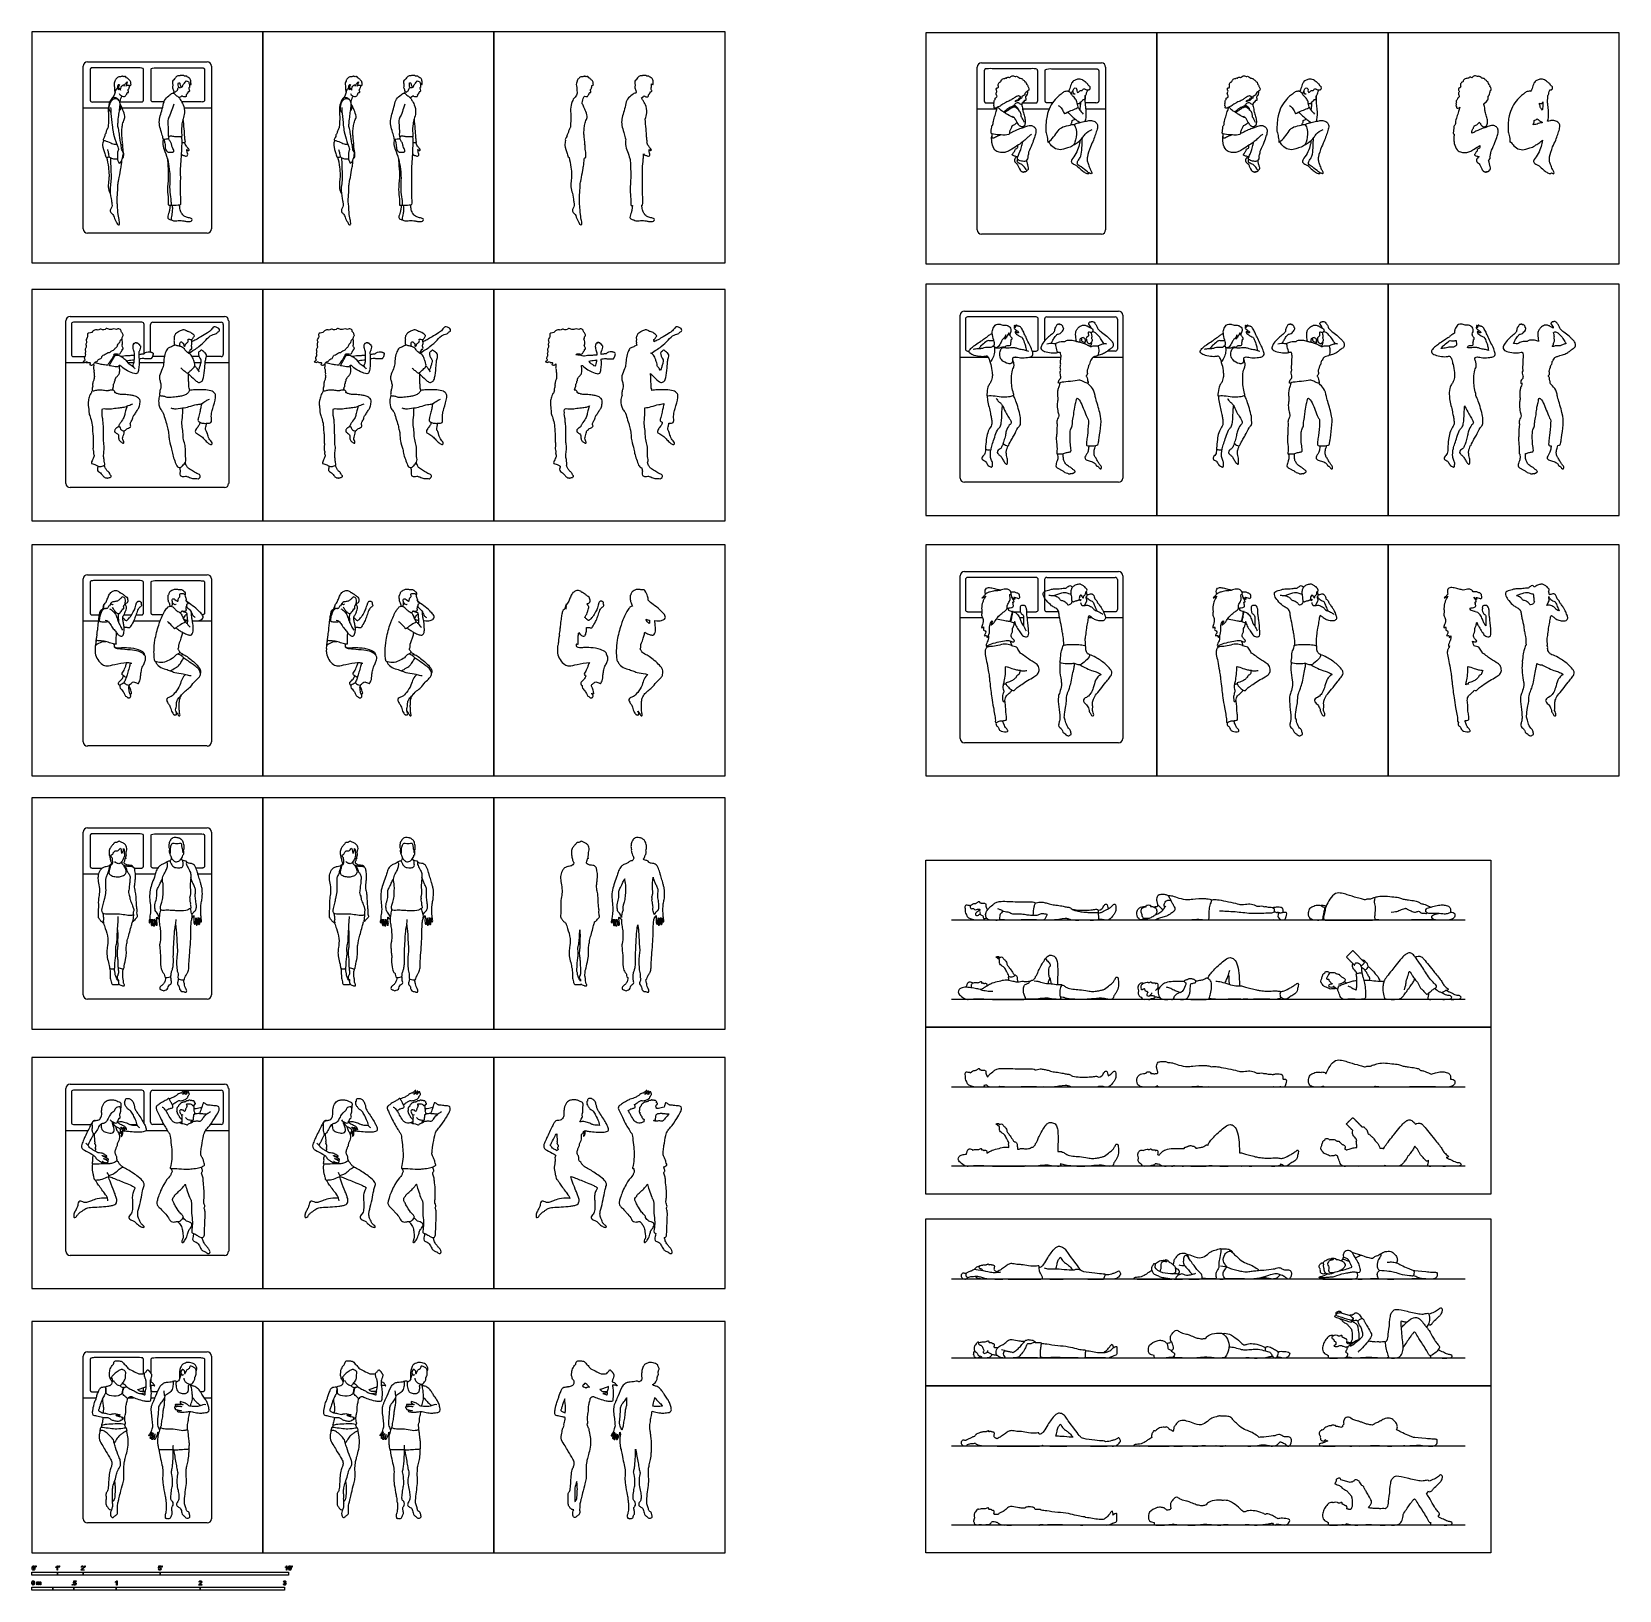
# Model space of a CAD drawing. Header units: millimetres. Extents: x 0 to 18.9, y 0.1 to 18.6.
import ezdxf

# ---------------------------------------------------------------- set-up
doc = ezdxf.new("R2010")
doc.units = ezdxf.units.MM
for name, color, linetype, true_color in [('AG-DIAGRAM', 7, 'Continuous', 0xfecc66), ('AG-FURNITURE', 7, 'Continuous', 0x66ccff), ('AG-OUTLINE', 7, 'Continuous', 0x8000ff), ('AG-PEOPLE', 7, 'Continuous', 0x66ccff), ('N-SYMB', 7, 'Continuous', 0x800040), ('X-VIEWPORT', 7, 'Continuous', 0xfb0280), ('X-VPRT', 6, 'Continuous', 0xff00ff)]:
    doc.layers.add(name, color=color, linetype=linetype, true_color=true_color)

msp = doc.modelspace()

# ---------------------------------------------------------------- linework, layer by layer
at = {"layer": 'AG-DIAGRAM'}
for p, q in [((17.064, 8.02), (10.965, 8.02)), ((17.064, 7.082), (10.965, 7.082)), ((17.064, 6.039), (10.965, 6.039)), ((17.064, 5.101), (10.965, 5.101)), ((17.064, 3.763), (10.965, 3.763)), ((17.064, 2.825), (10.965, 2.825)), ((17.064, 1.782), (10.965, 1.782)), ((17.064, 0.844), (10.965, 0.844))]:
    msp.add_line(p, q, dxfattribs=at)
at = {"layer": 'AG-FURNITURE'}
for p, q in [((12.499, 17.718), (12.493, 17.718)), ((0.659, 17.66), (0.959, 17.66)), ((1.122, 17.66), (1.603, 17.66)), ((1.858, 17.66), (2.183, 17.66)), ((11.271, 17.648), (11.507, 17.648)), ((11.809, 17.648), (12.126, 17.648)), ((12.479, 17.648), (12.494, 17.648)), ((12.563, 17.648), (12.795, 17.648)), ((2.034, 14.71), (1.953, 14.71)), ((11.068, 14.703), (11.402, 14.703)), ((11.711, 14.703), (11.733, 14.703)), ((11.892, 14.703), (12.266, 14.703)), ((12.65, 14.703), (12.999, 14.703)), ((0.456, 14.64), (0.676, 14.64)), ((0.692, 14.64), (0.714, 14.64)), ((1.185, 14.64), (1.264, 14.64)), ((1.325, 14.64), (1.616, 14.64)), ((1.979, 14.64), (2.056, 14.64)), ((2.109, 14.64), (2.387, 14.64)), ((11.697, 11.682), (11.783, 11.682)), ((0.659, 11.574), (0.843, 11.574)), ((1.144, 11.644), (1.236, 11.644)), ((1.261, 11.574), (1.575, 11.574)), ((1.864, 11.574), (1.897, 11.574)), ((1.958, 11.574), (1.985, 11.574)), ((2.024, 11.574), (2.183, 11.574)), ((11.068, 11.613), (11.336, 11.613)), ((11.773, 11.613), (11.822, 11.613)), ((11.866, 11.613), (12.249, 11.613)), ((12.589, 11.613), (12.632, 11.613)), ((12.794, 11.613), (12.999, 11.613)), ((0.659, 8.57), (0.846, 8.57)), ((1.277, 8.57), (1.517, 8.57)), ((2.022, 8.57), (2.183, 8.57)), ((0.456, 5.528), (0.719, 5.528)), ((1.218, 5.598), (1.3, 5.598)), ((1.407, 5.528), (1.659, 5.528)), ((2.115, 5.528), (2.387, 5.528)), ((1.466, 2.541), (1.466, 2.593)), ((0.659, 2.355), (0.817, 2.355)), ((1.2, 2.355), (1.259, 2.355)), ((1.462, 2.355), (1.514, 2.355)), ((1.958, 2.355), (1.962, 2.355)), ((2.098, 2.355), (2.183, 2.355))]:
    msp.add_line(p, q, dxfattribs=at)
for centre, radius, start, end in [((0.71, 18.155), 0.0508, 90, 180), ((2.133, 18.155), 0.0508, 0, 90), ((11.322, 18.144), 0.0508, 90, 180), ((12.745, 18.144), 0.0508, 0, 90), ((0.71, 16.225), 0.0508, 180, 270), ((2.133, 16.225), 0.0508, 270, 0), ((11.322, 16.213), 0.0508, 180, 270), ((12.745, 16.213), 0.0508, 270, 0), ((0.507, 15.135), 0.0508, 90, 180), ((0.545, 15.091), 0.0254, 90, 180), ((1.358, 15.091), 0.0254, 360, 90), ((1.485, 15.091), 0.0254, 90, 180), ((2.298, 15.091), 0.0254, 0, 90), ((2.336, 15.135), 0.0508, 0, 90), ((11.119, 15.199), 0.0508, 90, 180), ((11.157, 15.154), 0.0254, 90, 180), ((11.97, 15.154), 0.0254, 360, 90), ((12.097, 15.154), 0.0254, 90, 180), ((12.91, 15.154), 0.0254, 0, 90), ((12.948, 15.199), 0.0508, 0, 90), ((0.545, 14.735), 0.0254, 180, 270), ((1.485, 14.735), 0.0254, 263.7567, 270), ((2.298, 14.735), 0.0254, 270, 0), ((11.157, 14.799), 0.0254, 180, 270), ((11.97, 14.799), 0.0254, 270, 0), ((12.91, 14.799), 0.0254, 270, 0), ((0.507, 13.205), 0.0508, 180, 270), ((2.336, 13.205), 0.0508, 270, 0), ((11.119, 13.268), 0.0508, 180, 270), ((12.948, 13.268), 0.0508, 270, 0), ((0.71, 12.07), 0.0508, 90, 180), ((2.133, 12.07), 0.0508, 0, 90), ((11.119, 12.108), 0.0508, 90, 180), ((11.157, 12.063), 0.0254, 90, 180), ((11.97, 12.063), 0.0254, 360, 90), ((12.097, 12.063), 0.0254, 90, 180), ((12.91, 12.063), 0.0254, 0, 90), ((12.948, 12.108), 0.0508, 0, 90), ((11.157, 11.708), 0.0254, 180, 270), ((11.97, 11.708), 0.0254, 270, 0), ((12.097, 11.708), 0.0254, 180, 270), ((12.91, 11.708), 0.0254, 270, 0), ((11.119, 10.177), 0.0508, 180, 270), ((12.948, 10.177), 0.0508, 270, 0), ((0.71, 10.139), 0.0508, 180, 270), ((2.133, 10.139), 0.0508, 270, 0), ((0.71, 9.066), 0.0508, 90, 180), ((2.133, 9.066), 0.0508, 0, 90), ((0.71, 7.135), 0.0508, 180, 270), ((2.133, 7.135), 0.0508, 270, 0), ((0.507, 6.024), 0.0508, 90, 180), ((2.336, 6.024), 0.0508, 0, 90), ((0.545, 5.979), 0.0254, 90, 180), ((1.358, 5.979), 0.0254, 360, 90), ((1.485, 5.979), 0.0254, 90, 180), ((2.298, 5.979), 0.0254, 0, 90), ((0.545, 5.624), 0.0254, 180, 270), ((1.358, 5.624), 0.0254, 332.4449, 0), ((1.485, 5.624), 0.0254, 180, 270), ((2.298, 5.624), 0.0254, 270, 0), ((0.507, 4.093), 0.0508, 180, 270), ((2.336, 4.093), 0.0508, 270, 0), ((0.71, 2.85), 0.0508, 90, 180), ((2.133, 2.85), 0.0508, 0, 90), ((0.71, 0.92), 0.0508, 180, 270), ((2.133, 0.92), 0.0508, 270, 0)]:
    msp.add_arc(centre, radius, start, end, dxfattribs=at)
for points in [[(0.659, 16.225), (0.659, 17.19), (0.659, 18.155)], [(0.71, 18.206), (1.421, 18.206), (2.133, 18.206)], [(2.183, 18.155), (2.183, 17.19), (2.183, 16.225)], [(11.271, 16.213), (11.271, 17.178), (11.271, 18.144)], [(11.322, 18.194), (12.033, 18.194), (12.745, 18.194)], [(12.795, 18.144), (12.795, 17.178), (12.795, 16.213)], [(2.133, 16.174), (1.421, 16.174), (0.71, 16.174)], [(12.745, 16.162), (12.033, 16.162), (11.322, 16.162)], [(0.456, 13.205), (0.456, 14.17), (0.456, 15.135)], [(0.507, 15.186), (1.421, 15.186), (2.336, 15.186)], [(0.52, 15.091), (0.52, 14.913), (0.52, 14.735)], [(1.358, 15.116), (0.951, 15.116), (0.545, 15.116)], [(1.383, 14.746), (1.383, 14.918), (1.383, 15.091)], [(1.459, 14.764), (1.459, 14.927), (1.459, 15.091)], [(1.485, 15.116), (1.891, 15.116), (2.298, 15.116)], [(2.323, 15.091), (2.323, 14.913), (2.323, 14.735)], [(2.387, 15.135), (2.387, 14.17), (2.387, 13.205)], [(11.068, 13.268), (11.068, 14.233), (11.068, 15.199)], [(11.119, 15.249), (12.033, 15.249), (12.948, 15.249)], [(11.132, 15.154), (11.132, 14.976), (11.132, 14.799)], [(11.97, 15.18), (11.564, 15.18), (11.157, 15.18)], [(11.995, 14.799), (11.995, 14.976), (11.995, 15.154)], [(12.072, 14.896), (12.072, 15.025), (12.072, 15.154)], [(12.097, 15.18), (12.503, 15.18), (12.91, 15.18)], [(12.935, 15.154), (12.935, 14.976), (12.935, 14.799)], [(12.999, 15.199), (12.999, 14.233), (12.999, 13.268)], [(0.545, 14.71), (0.613, 14.71), (0.682, 14.71)], [(1.624, 14.71), (1.555, 14.71), (1.485, 14.71)], [(2.298, 14.71), (2.21, 14.71), (2.123, 14.71)], [(11.157, 14.773), (11.166, 14.773), (11.175, 14.773)], [(11.925, 14.773), (11.948, 14.773), (11.97, 14.773)], [(12.91, 14.773), (12.863, 14.773), (12.815, 14.773)], [(12.948, 13.217), (12.033, 13.217), (11.119, 13.217)], [(2.336, 13.154), (1.421, 13.154), (0.507, 13.154)], [(0.659, 10.139), (0.659, 11.105), (0.659, 12.07)], [(0.71, 12.121), (1.421, 12.121), (2.133, 12.121)], [(2.183, 12.07), (2.183, 11.105), (2.183, 10.139)], [(11.068, 10.177), (11.068, 11.143), (11.068, 12.108)], [(11.119, 12.159), (12.033, 12.159), (12.948, 12.159)], [(11.132, 12.063), (11.132, 11.886), (11.132, 11.708)], [(11.97, 12.089), (11.564, 12.089), (11.157, 12.089)], [(11.995, 11.708), (11.995, 11.886), (11.995, 12.063)], [(12.072, 11.708), (12.072, 11.886), (12.072, 12.063)], [(12.097, 12.089), (12.503, 12.089), (12.91, 12.089)], [(12.935, 12.063), (12.935, 11.886), (12.935, 11.708)], [(12.999, 12.108), (12.999, 11.143), (12.999, 10.177)], [(11.157, 11.682), (11.242, 11.682), (11.327, 11.682)], [(11.86, 11.682), (11.915, 11.682), (11.97, 11.682)], [(12.237, 11.682), (12.167, 11.682), (12.097, 11.682)], [(12.91, 11.682), (12.84, 11.682), (12.769, 11.682)], [(2.133, 10.089), (1.421, 10.089), (0.71, 10.089)], [(12.948, 10.127), (12.033, 10.127), (11.119, 10.127)], [(0.659, 7.135), (0.659, 8.1), (0.659, 9.066)], [(0.71, 9.116), (1.421, 9.116), (2.133, 9.116)], [(2.183, 9.066), (2.183, 8.1), (2.183, 7.135)], [(2.133, 7.084), (1.421, 7.084), (0.71, 7.084)], [(0.507, 6.074), (1.421, 6.074), (2.336, 6.074)], [(0.456, 4.093), (0.456, 5.058), (0.456, 6.024)], [(0.52, 5.979), (0.52, 5.801), (0.52, 5.624)], [(1.358, 6.005), (0.951, 6.005), (0.545, 6.005)], [(1.383, 5.624), (1.383, 5.801), (1.383, 5.979)], [(1.459, 5.624), (1.459, 5.801), (1.459, 5.979)], [(1.485, 6.005), (1.891, 6.005), (2.298, 6.005)], [(2.323, 5.979), (2.323, 5.801), (2.323, 5.624)], [(2.387, 6.024), (2.387, 5.058), (2.387, 4.093)], [(0.545, 5.598), (0.649, 5.598), (0.753, 5.598)], [(1.615, 5.598), (1.55, 5.598), (1.485, 5.598)], [(2.298, 5.598), (2.235, 5.598), (2.172, 5.598)], [(2.336, 4.042), (1.421, 4.042), (0.507, 4.042)], [(0.659, 0.92), (0.659, 1.885), (0.659, 2.85)], [(0.71, 2.901), (1.421, 2.901), (2.133, 2.901)], [(2.183, 2.85), (2.183, 1.885), (2.183, 0.92)], [(2.133, 0.869), (1.421, 0.869), (0.71, 0.869)]]:
    msp.add_open_spline(points, degree=2, dxfattribs=at)
for points, weights, knots in [([(1.097, 17.73), (1.227, 17.73), (1.352, 17.73), (1.377, 17.73), (1.377, 17.755), (1.377, 17.933), (1.377, 18.111), (1.377, 18.136), (1.352, 18.136), (1.072, 18.136), (0.767, 18.136), (0.742, 18.136), (0.742, 18.111), (0.742, 17.933), (0.742, 17.755), (0.742, 17.73), (0.767, 17.73), (0.873, 17.73), (0.976, 17.73)], [1, 1, 1, 0.707106781187, 1, 1, 1, 0.707106781187, 1, 1, 1, 0.707106781187, 1, 1, 1, 0.707106781187, 1, 1, 1], [33.941144, 33.941144, 33.941144, 44.641593, 44.641593, 46.212389, 46.212389, 63.712389, 63.712389, 65.283185, 65.283185, 89.283185, 89.283185, 90.853982, 90.853982, 108.353982, 108.353982, 109.924778, 109.924778, 118.247102, 118.247102, 118.247102]), ([(1.62, 17.73), (1.555, 17.73), (1.491, 17.73), (1.466, 17.73), (1.466, 17.755), (1.466, 17.933), (1.466, 18.111), (1.466, 18.136), (1.491, 18.136), (1.771, 18.136), (2.075, 18.136), (2.101, 18.136), (2.101, 18.111), (2.101, 17.933), (2.101, 17.755), (2.101, 17.73), (2.075, 17.73), (1.951, 17.73), (1.83, 17.73)], [1, 1, 1, 0.707106781187, 1, 1, 1, 0.707106781187, 1, 1, 1, 0.707106781187, 1, 1, 1, 0.707106781187, 1, 1, 1], [39.169179, 39.169179, 39.169179, 44.641593, 44.641593, 46.212389, 46.212389, 63.712389, 63.712389, 65.283185, 65.283185, 89.283185, 89.283185, 90.853982, 90.853982, 108.353982, 108.353982, 109.924778, 109.924778, 119.736047, 119.736047, 119.736047]), ([(11.807, 17.718), (11.886, 17.718), (11.964, 17.718), (11.989, 17.718), (11.989, 17.744), (11.989, 17.921), (11.989, 18.099), (11.989, 18.125), (11.964, 18.125), (11.684, 18.125), (11.379, 18.125), (11.354, 18.125), (11.354, 18.099), (11.354, 17.921), (11.354, 17.744), (11.354, 17.718), (11.379, 17.718), (11.424, 17.718), (11.469, 17.718)], [1, 1, 1, 0.707106781187, 1, 1, 1, 0.707106781187, 1, 1, 1, 0.707106781187, 1, 1, 1, 0.707106781187, 1, 1, 1], [38.014583, 38.014583, 38.014583, 44.641593, 44.641593, 46.212389, 46.212389, 63.712389, 63.712389, 65.283185, 65.283185, 89.283185, 89.283185, 90.853982, 90.853982, 108.353982, 108.353982, 109.924778, 109.924778, 113.457478, 113.457478, 113.457478]), ([(12.166, 17.718), (12.134, 17.718), (12.103, 17.718), (12.078, 17.718), (12.078, 17.744), (12.078, 17.921), (12.078, 18.099), (12.078, 18.125), (12.103, 18.125), (12.383, 18.125), (12.687, 18.125), (12.713, 18.125), (12.713, 18.099), (12.713, 17.921), (12.713, 17.744), (12.713, 17.718), (12.687, 17.718), (12.621, 17.718), (12.555, 17.718)], [1, 1, 1, 0.707106781187, 1, 1, 1, 0.707106781187, 1, 1, 1, 0.707106781187, 1, 1, 1, 0.707106781187, 1, 1, 1], [41.978819, 41.978819, 41.978819, 44.641593, 44.641593, 46.212389, 46.212389, 63.712389, 63.712389, 65.283185, 65.283185, 89.283185, 89.283185, 90.853982, 90.853982, 108.353982, 108.353982, 109.924778, 109.924778, 115.181407, 115.181407, 115.181407]), ([(1.287, 11.644), (1.319, 11.644), (1.352, 11.644), (1.377, 11.644), (1.377, 11.67), (1.377, 11.847), (1.377, 12.025), (1.377, 12.051), (1.352, 12.051), (1.072, 12.051), (0.767, 12.051), (0.742, 12.051), (0.742, 12.025), (0.742, 11.847), (0.742, 11.67), (0.742, 11.644), (0.767, 11.644), (0.81, 11.644), (0.853, 11.644)], [1, 1, 1, 0.707106781187, 1, 1, 1, 0.707106781187, 1, 1, 1, 0.707106781187, 1, 1, 1, 0.707106781187, 1, 1, 1], [41.881889, 41.881889, 41.881889, 44.641593, 44.641593, 46.212389, 46.212389, 63.712389, 63.712389, 65.283185, 65.283185, 89.283185, 89.283185, 90.853982, 90.853982, 108.353982, 108.353982, 109.924778, 109.924778, 113.321457, 113.321457, 113.321457]), ([(1.605, 11.644), (1.548, 11.644), (1.491, 11.644), (1.466, 11.644), (1.466, 11.67), (1.466, 11.847), (1.466, 12.025), (1.466, 12.051), (1.491, 12.051), (1.771, 12.051), (2.075, 12.051), (2.101, 12.051), (2.101, 12.025), (2.101, 11.847), (2.101, 11.67), (2.101, 11.644), (2.074, 11.644)], [1, 1, 1, 0.707106781187, 1, 1, 1, 0.707106781187, 1, 1, 1, 0.707106781187, 1, 1, 1, 0.707106781187, 1], [39.780191, 39.780191, 39.780191, 44.644517, 44.644517, 46.216259, 46.216259, 63.726788, 63.726788, 65.298529, 65.298529, 89.312969, 89.312969, 90.88471, 90.88471, 108.395239, 108.395239, 109.96698, 109.96698, 109.96698]), ([(1.264, 8.64), (1.308, 8.64), (1.352, 8.64), (1.377, 8.64), (1.377, 8.666), (1.377, 8.843), (1.377, 9.021), (1.377, 9.047), (1.352, 9.047), (1.072, 9.047), (0.767, 9.047), (0.742, 9.047), (0.742, 9.021), (0.742, 8.843), (0.742, 8.666), (0.742, 8.64), (0.767, 8.64), (0.826, 8.64), (0.884, 8.64)], [1, 1, 1, 0.707106781187, 1, 1, 1, 0.707106781187, 1, 1, 1, 0.707106781187, 1, 1, 1, 0.707106781187, 1, 1, 1], [40.897857, 40.897857, 40.897857, 44.641593, 44.641593, 46.212389, 46.212389, 63.712389, 63.712389, 65.283185, 65.283185, 89.283185, 89.283185, 90.853982, 90.853982, 108.353982, 108.353982, 109.924778, 109.924778, 114.571785, 114.571785, 114.571785]), ([(1.546, 8.64), (1.518, 8.64), (1.491, 8.64), (1.466, 8.64), (1.466, 8.666), (1.466, 8.843), (1.466, 9.021), (1.466, 9.047), (1.491, 9.047), (1.771, 9.047), (2.075, 9.047), (2.101, 9.047), (2.101, 9.021), (2.101, 8.843), (2.101, 8.666), (2.101, 8.64), (2.075, 8.64), (2.037, 8.64), (1.998, 8.64)], [1, 1, 1, 0.707106781187, 1, 1, 1, 0.707106781187, 1, 1, 1, 0.707106781187, 1, 1, 1, 0.707106781187, 1, 1, 1], [42.304898, 42.304898, 42.304898, 44.641593, 44.641593, 46.212389, 46.212389, 63.712389, 63.712389, 65.283185, 65.283185, 89.283185, 89.283185, 90.853982, 90.853982, 108.353982, 108.353982, 109.924778, 109.924778, 112.975656, 112.975656, 112.975656]), ([(1.377, 2.641), (1.377, 2.723), (1.377, 2.806), (1.377, 2.831), (1.352, 2.831), (1.072, 2.831), (0.767, 2.831), (0.742, 2.831), (0.742, 2.806), (0.742, 2.628), (0.742, 2.45), (0.742, 2.425), (0.767, 2.425), (0.804, 2.425), (0.84, 2.425)], [1, 1, 1, 0.707106781187, 1, 1, 1, 0.707106781187, 1, 1, 1, 0.707106781187, 1, 1, 1], [55.58219, 55.58219, 55.58219, 63.712389, 63.712389, 65.283185, 65.283185, 89.283185, 89.283185, 90.853982, 90.853982, 108.353982, 108.353982, 109.924778, 109.924778, 112.816686, 112.816686, 112.816686]), ([(1.466, 2.641), (1.466, 2.724), (1.466, 2.806), (1.466, 2.831), (1.491, 2.831), (1.771, 2.831), (2.075, 2.831), (2.101, 2.831), (2.101, 2.806), (2.101, 2.628), (2.101, 2.45), (2.101, 2.425), (2.075, 2.425), (2.064, 2.425), (2.052, 2.425)], [1, 1, 1, 0.707106781187, 1, 1, 1, 0.707106781187, 1, 1, 1, 0.707106781187, 1, 1, 1], [55.629124, 55.629124, 55.629124, 63.712389, 63.712389, 65.283185, 65.283185, 89.283185, 89.283185, 90.853982, 90.853982, 108.353982, 108.353982, 109.924778, 109.924778, 110.836293, 110.836293, 110.836293]), ([(1.365, 2.428), (1.377, 2.436), (1.377, 2.45), (1.377, 2.463), (1.377, 2.476)], [0.86686065775, 0.80940812861, 1, 1, 1], [45.190238, 45.190238, 45.190238, 46.212389, 46.212389, 47.471708, 47.471708, 47.471708]), ([(1.543, 2.425), (1.517, 2.425), (1.491, 2.425), (1.466, 2.425), (1.466, 2.45), (1.466, 2.477), (1.466, 2.504)], [1, 1, 1, 0.707106781187, 1, 1, 1], [131.715829, 131.715829, 131.715829, 133.924778, 133.924778, 135.495574, 135.495574, 138.145169, 138.145169, 138.145169])]:
    msp.add_rational_spline(points, weights, degree=2, knots=knots, dxfattribs=at)
at = {"layer": 'AG-OUTLINE'}
for points in [[(17.198, 11.549), (17.201, 11.559)], [(11.535, 5.569), (11.495, 5.601), (11.502, 5.609)], [(11.502, 5.609), (11.524, 5.608), (11.539, 5.596)], [(15.524, 1.353), (15.517, 1.333)], [(15.535, 1.364), (15.524, 1.353)], [(15.698, 1.35), (15.659, 1.361), (15.587, 1.383)]]:
    msp.add_lwpolyline(points, dxfattribs=at)
for points, knots in [([(6.699, 17.926), (6.712, 17.928), (6.718, 17.936), (6.711, 17.943), (6.715, 17.964), (6.704, 17.981), (6.695, 17.986), (6.687, 18.004), (6.671, 18.009), (6.655, 18.027), (6.644, 18.034), (6.631, 18.028), (6.62, 18.034), (6.611, 18.035), (6.598, 18.032), (6.585, 18.027), (6.575, 18.03), (6.558, 18.029), (6.532, 18), (6.525, 17.99), (6.525, 17.976), (6.509, 17.953), (6.517, 17.922), (6.518, 17.887), (6.518, 17.868), (6.521, 17.86), (6.524, 17.847)], [5.608008, 5.608008, 5.608008, 5.608008, 5.832455, 6.011551, 6.299604, 6.576018, 6.783411, 7.05484, 7.315696, 7.629493, 7.851807, 8.077813, 8.29304, 8.486789, 8.718976, 8.959978, 9.15523, 9.407541, 9.801741, 10.025796, 10.257947, 10.584919, 10.946271, 11.328968, 11.598253, 11.824136, 11.824136, 11.824136, 11.824136]), ([(6.612, 17.798), (6.621, 17.795), (6.638, 17.791), (6.652, 17.801), (6.656, 17.816), (6.665, 17.823), (6.664, 17.832), (6.67, 17.84), (6.674, 17.842), (6.684, 17.841), (6.688, 17.848), (6.685, 17.858), (6.679, 17.87), (6.681, 17.88), (6.69, 17.886), (6.693, 17.901), (6.698, 17.912), (6.699, 17.921), (6.699, 17.926)], [0.638689, 0.638689, 0.638689, 0.638689, 0.924879, 1.165886, 1.401524, 1.595924, 1.766247, 1.957866, 2.080138, 2.238828, 2.397203, 2.592226, 2.815914, 2.996698, 3.194293, 3.427436, 3.63574, 3.862608, 3.862608, 3.862608, 3.862608]), ([(7.407, 17.945), (7.418, 17.938), (7.431, 17.936), (7.422, 17.951), (7.427, 17.969), (7.424, 17.982), (7.419, 18.003), (7.411, 18.012), (7.387, 18.02), (7.377, 18.04), (7.355, 18.032), (7.341, 18.045), (7.304, 18.048), (7.294, 18.038), (7.269, 18.046), (7.239, 18.016), (7.225, 17.993), (7.2, 17.981), (7.213, 17.936), (7.21, 17.914), (7.204, 17.903), (7.213, 17.888), (7.218, 17.868), (7.22, 17.859), (7.225, 17.853)], [2.987672, 2.987672, 2.987672, 2.987672, 3.218401, 3.431685, 3.699037, 3.927655, 4.206796, 4.42212, 4.724452, 4.997025, 5.263883, 5.531275, 5.896259, 6.117346, 6.401736, 6.792728, 7.119984, 7.416484, 7.8207, 8.111741, 8.314188, 8.566047, 8.852552, 9.069228, 9.069228, 9.069228, 9.069228]), ([(7.287, 17.779), (7.305, 17.792), (7.312, 17.797), (7.319, 17.802), (7.324, 17.8), (7.329, 17.795), (7.353, 17.789), (7.369, 17.795), (7.37, 17.807), (7.368, 17.816), (7.378, 17.822), (7.381, 17.827), (7.377, 17.833), (7.383, 17.831), (7.388, 17.834), (7.388, 17.84), (7.39, 17.849), (7.393, 17.852), (7.406, 17.852), (7.412, 17.863), (7.405, 17.871), (7.401, 17.887), (7.398, 17.899), (7.408, 17.902), (7.407, 17.912), (7.406, 17.926), (7.407, 17.939), (7.407, 17.945)], [-6.626605, -6.626605, -6.626605, -6.626605, -6.32298, -6.082617, -5.898715, -5.682656, -5.258451, -4.919611, -4.637085, -4.395497, -4.120407, -3.923016, -3.734683, -3.561711, -3.369583, -3.163814, -2.906899, -2.73428, -2.440269, -2.169901, -1.903847, -1.548109, -1.267213, -1.032788, -0.793606, -0.438137, -0.146496, -0.146496, -0.146496, -0.146496]), ([(17.358, 17.863), (17.362, 17.866), (17.375, 17.868), (17.37, 17.906), (17.354, 17.912), (17.361, 17.925), (17.342, 17.933), (17.34, 17.967), (17.322, 17.968), (17.317, 17.987), (17.299, 17.989), (17.29, 18.011), (17.267, 18.01), (17.252, 18.017), (17.226, 18.041), (17.207, 18.028), (17.187, 18.045), (17.156, 18.038), (17.142, 18.01), (17.13, 18.027), (17.109, 18.025), (17.106, 18.01), (17.093, 18.018), (17.084, 18.007), (17.06, 18.008), (17.047, 17.995), (17.039, 17.981), (17.036, 17.966), (17.019, 17.968), (17.015, 17.953), (17.002, 17.939), (17.011, 17.929), (17.004, 17.92), (17.013, 17.912), (17.005, 17.895), (16.982, 17.899), (16.982, 17.869), (16.994, 17.861), (16.988, 17.842), (16.981, 17.835), (16.988, 17.81), (16.994, 17.8), (16.99, 17.784), (16.966, 17.776), (16.974, 17.759), (16.951, 17.747), (16.963, 17.726), (16.949, 17.714), (16.962, 17.703), (16.948, 17.685), (16.965, 17.677), (16.951, 17.657), (16.98, 17.653), (16.994, 17.664), (17.001, 17.668)], [0, 0, 0, 0, 0.328765, 0.813826, 1.129203, 1.389846, 1.744844, 2.213719, 2.521904, 2.867338, 3.210061, 3.597467, 3.976726, 4.342022, 4.821957, 5.182589, 5.58308, 6.050551, 6.462927, 6.787433, 7.144842, 7.428497, 7.702739, 7.995297, 8.399585, 8.758865, 9.102775, 9.410469, 9.718557, 10.037087, 10.39807, 10.667968, 10.913835, 11.176874, 11.502611, 11.861131, 12.267133, 12.576075, 12.922428, 13.1966, 13.611489, 13.908826, 14.228042, 14.622784, 14.925845, 15.311062, 15.6844, 16.002151, 16.293092, 16.644179, 16.951478, 17.280163, 17.676123, 18.036481, 18.036481, 18.036481, 18.036481]), ([(18.066, 17.874), (18.074, 17.873), (18.09, 17.872), (18.09, 17.882), (18.101, 17.885), (18.097, 17.897), (18.102, 17.914), (18.078, 17.92), (18.075, 17.942), (18.056, 17.951), (18.047, 17.965), (18.006, 17.993), (17.98, 18.003), (17.948, 18.002), (17.908, 17.987), (17.873, 17.956), (17.86, 17.891), (17.845, 17.864), (17.843, 17.856), (17.842, 17.853)], [3.273855, 3.273855, 3.273855, 3.273855, 3.658823, 3.894523, 4.147403, 4.431919, 4.765466, 5.156751, 5.549389, 5.917651, 6.282201, 6.890368, 7.359033, 7.834906, 8.399204, 8.990162, 9.702008, 10.177475, 10.457793, 10.457793, 10.457793, 10.457793]), ([(6.492, 17.778), (6.481, 17.771), (6.459, 17.734), (6.439, 17.644), (6.45, 17.583), (6.447, 17.479), (6.443, 17.441), (6.442, 17.424), (6.421, 17.393), (6.416, 17.357), (6.401, 17.341), (6.403, 17.317), (6.386, 17.297), (6.38, 17.279), (6.386, 17.273)], [0.978291, 0.978291, 0.978291, 0.978291, 1.420038, 2.009692, 2.514997, 3.143698, 3.519999, 3.768888, 4.141955, 4.514216, 4.794907, 5.08097, 5.403991, 5.67889, 5.67889, 5.67889, 5.67889]), ([(6.524, 17.847), (6.523, 17.839), (6.519, 17.823), (6.509, 17.798), (6.499, 17.784), (6.492, 17.778)], [0, 0, 0, 0, 0.3016435, 0.6111667, 0.9263705, 0.9263705, 0.9263705, 0.9263705]), ([(6.583, 17.72), (6.584, 17.732), (6.588, 17.754), (6.599, 17.787), (6.608, 17.795), (6.612, 17.798)], [0, 0, 0, 0, 0.3641758, 0.718111, 0.9629293, 0.9629293, 0.9629293, 0.9629293]), ([(6.584, 17.709), (6.584, 17.71), (6.584, 17.713), (6.583, 17.717), (6.583, 17.72)], [12.4810207, 12.4810207, 12.4810207, 12.4810207, 12.4885117, 12.5846054, 12.5846054, 12.5846054, 12.5846054]), ([(7.22, 17.835), (7.203, 17.838), (7.174, 17.813), (7.113, 17.77), (7.097, 17.689), (7.074, 17.605), (7.05, 17.529), (7.05, 17.452), (7.075, 17.371), (7.094, 17.31), (7.097, 17.287), (7.1, 17.284)], [-8.485455, -8.485455, -8.485455, -8.485455, -8.076497, -7.560757, -7.026711, -6.453263, -5.902269, -5.375236, -4.808755, -4.308832, -4.045455, -4.045455, -4.045455, -4.045455]), ([(7.225, 17.853), (7.225, 17.85), (7.223, 17.844), (7.221, 17.838), (7.22, 17.835)], [-0.3906889, -0.3906889, -0.3906889, -0.3906889, -0.2005296, -0.0404935, -0.0404935, -0.0404935, -0.0404935]), ([(7.331, 17.526), (7.339, 17.552), (7.357, 17.601), (7.339, 17.699), (7.306, 17.745), (7.294, 17.77), (7.287, 17.779)], [-11.218298, -11.218298, -11.218298, -11.218298, -10.694839, -10.093445, -9.623609, -9.297651, -9.297651, -9.297651, -9.297651]), ([(17.286, 17.707), (17.339, 17.758), (17.337, 17.767), (17.332, 17.792), (17.337, 17.802), (17.346, 17.806), (17.349, 17.813), (17.359, 17.838), (17.359, 17.854), (17.358, 17.863)], [5.611509, 5.611509, 5.611509, 5.611509, 6.204659, 7.084452, 7.63239, 8.144105, 8.590488, 9.466345, 10.351014, 10.351014, 10.351014, 10.351014]), ([(17.842, 17.853), (17.838, 17.855), (17.831, 17.862), (17.81, 17.852), (17.785, 17.854), (17.755, 17.82), (17.73, 17.809), (17.681, 17.756), (17.618, 17.676), (17.583, 17.566), (17.574, 17.494), (17.571, 17.395), (17.571, 17.384), (17.588, 17.331), (17.594, 17.273), (17.594, 17.251), (17.603, 17.255), (17.607, 17.259)], [7.499849, 7.499849, 7.499849, 7.499849, 7.81625, 8.212649, 8.642022, 9.202279, 9.666342, 10.384735, 11.288261, 12.208835, 12.997972, 13.831625, 14.131836, 14.772356, 15.469281, 15.805701, 16.065762, 16.065762, 16.065762, 16.065762]), ([(17.943, 17.717), (17.949, 17.713), (17.961, 17.709), (17.983, 17.714), (17.98, 17.725), (17.985, 17.73)], [0, 0, 0, 0, 0.432996, 0.844052, 1.169856, 1.169856, 1.169856, 1.169856]), ([(17.953, 17.667), (17.955, 17.678), (17.946, 17.695), (17.944, 17.711), (17.943, 17.717)], [4.0054199, 4.0054199, 4.0054199, 4.0054199, 4.5599337, 4.8622324, 4.8622324, 4.8622324, 4.8622324]), ([(17.985, 17.73), (17.986, 17.715), (17.986, 17.683), (17.981, 17.649), (17.977, 17.632)], [-1.225924, -1.225924, -1.225924, -1.225924, -0.628559, 0, 0, 0, 0]), ([(18.041, 17.501), (18.046, 17.519), (18.055, 17.555), (18.051, 17.639), (18.043, 17.703), (18.038, 17.751), (18.043, 17.765), (18.043, 17.79), (18.042, 17.808)], [0, 0, 0, 0, 0.700402, 1.557399, 2.343371, 2.966975, 3.337162, 3.864721, 3.864721, 3.864721, 3.864721]), ([(18.042, 17.808), (18.045, 17.811), (18.054, 17.817), (18.054, 17.841), (18.066, 17.862), (18.066, 17.87), (18.066, 17.874)], [3.7236, 3.7236, 3.7236, 3.7236, 4.005899, 4.432518, 4.859034, 5.155491, 5.155491, 5.155491, 5.155491]), ([(6.612, 17.226), (6.617, 17.23), (6.613, 17.249), (6.608, 17.312), (6.602, 17.36), (6.607, 17.422), (6.616, 17.483), (6.638, 17.532), (6.647, 17.56), (6.62, 17.636), (6.606, 17.665), (6.59, 17.7), (6.584, 17.709)], [7.632471, 7.632471, 7.632471, 7.632471, 7.90301, 8.390731, 8.831176, 9.300298, 9.756383, 10.224759, 10.565505, 11.099021, 11.463377, 11.819764, 11.819764, 11.819764, 11.819764]), ([(7.352, 17.248), (7.358, 17.253), (7.351, 17.273), (7.347, 17.321), (7.343, 17.407), (7.333, 17.493), (7.331, 17.526)], [-2.466689, -2.466689, -2.466689, -2.466689, -2.190593, -1.758922, -1.157202, -0.543163, -0.543163, -0.543163, -0.543163]), ([(17.001, 17.668), (16.994, 17.651), (16.982, 17.616), (16.965, 17.557), (16.945, 17.492), (16.947, 17.475), (16.943, 17.454), (16.929, 17.447), (16.931, 17.43), (16.925, 17.396), (16.925, 17.379), (16.919, 17.358), (16.927, 17.352), (16.934, 17.35)], [-10.786556, -10.786556, -10.786556, -10.786556, -10.156066, -9.467708, -8.773856, -8.423774, -8.049873, -7.736873, -7.403489, -6.895281, -6.52529, -6.163133, -5.833888, -5.833888, -5.833888, -5.833888]), ([(17.23, 17.492), (17.233, 17.486), (17.246, 17.463), (17.265, 17.439), (17.292, 17.433), (17.321, 17.448), (17.321, 17.455), (17.331, 17.483), (17.325, 17.531), (17.31, 17.586), (17.295, 17.632), (17.296, 17.659), (17.286, 17.689), (17.286, 17.701), (17.286, 17.707)], [-5.443737, -5.443737, -5.443737, -5.443737, -5.219509, -4.668421, -4.228258, -3.770704, -3.564431, -3.119732, -2.518292, -1.860367, -1.27633, -0.82762, -0.35688, 0, 0, 0, 0]), ([(17.87, 17.46), (17.873, 17.475), (17.881, 17.484), (17.884, 17.496), (17.879, 17.513), (17.903, 17.516), (17.913, 17.525), (17.918, 17.529)], [19.401243, 19.401243, 19.401243, 19.401243, 19.80646, 20.207642, 20.605822, 21.090532, 21.591951, 21.591951, 21.591951, 21.591951]), ([(17.918, 17.529), (17.931, 17.519), (17.954, 17.501), (17.971, 17.492), (17.98, 17.487)], [1.363473, 1.363473, 1.363473, 1.363473, 1.952533, 2.422407, 2.422407, 2.422407, 2.422407]), ([(17.977, 17.632), (17.976, 17.634), (17.966, 17.647), (17.96, 17.657), (17.953, 17.667)], [-0.5965177, -0.5965177, -0.5965177, -0.5965177, -0.5201541, 0, 0, 0, 0]), ([(16.934, 17.35), (16.933, 17.345), (16.933, 17.34), (16.933, 17.333), (16.933, 17.332)], [-2.4104116, -2.4104116, -2.4104116, -2.4104116, -2.1189443, -2.0816111, -2.0816111, -2.0816111, -2.0816111]), ([(17.141, 17.36), (17.141, 17.365), (17.139, 17.377), (17.147, 17.387), (17.146, 17.398), (17.156, 17.412), (17.164, 17.425), (17.167, 17.441), (17.171, 17.446), (17.183, 17.451), (17.221, 17.471), (17.227, 17.486), (17.23, 17.492)], [-3.367643, -3.367643, -3.367643, -3.367643, -3.054425, -2.757782, -2.481969, -2.139106, -1.798828, -1.46067, -1.260426, -0.964334, -0.408444, 0, 0, 0, 0]), ([(17.341, 17.035), (17.353, 17.05), (17.364, 17.066), (17.354, 17.083), (17.363, 17.097), (17.368, 17.125), (17.368, 17.146), (17.412, 17.227), (17.435, 17.307), (17.456, 17.36), (17.455, 17.408), (17.435, 17.437), (17.39, 17.459), (17.331, 17.44), (17.299, 17.425), (17.235, 17.405), (17.222, 17.393), (17.201, 17.39), (17.179, 17.377), (17.164, 17.365), (17.141, 17.36)], [-9.991344, -9.991344, -9.991344, -9.991344, -9.511606, -9.15201, -8.785975, -8.311889, -7.894396, -7.029175, -6.167367, -5.478992, -4.86919, -4.342034, -3.716789, -3.023015, -2.439692, -1.707914, -1.325983, -0.925124, -0.448792, 0, 0, 0, 0]), ([(17.903, 17.463), (17.895, 17.466), (17.884, 17.462), (17.875, 17.461), (17.87, 17.46)], [-0.7408895, -0.7408895, -0.7408895, -0.7408895, -0.3573473, 0, 0, 0, 0]), ([(17.98, 17.487), (17.97, 17.485), (17.957, 17.482), (17.92, 17.47), (17.903, 17.463)], [-1.088316, -1.088316, -1.088316, -1.088316, -0.655881, 0, 0, 0, 0]), ([(18.089, 16.888), (18.094, 16.885), (18.099, 16.883), (18.11, 16.878), (18.12, 16.878), (18.117, 16.906), (18.096, 16.932), (18.077, 16.988), (18.06, 17.032), (18.062, 17.082), (18.098, 17.2), (18.139, 17.274), (18.16, 17.345), (18.182, 17.405), (18.191, 17.458), (18.164, 17.492), (18.117, 17.516), (18.07, 17.506), (18.053, 17.503), (18.041, 17.501)], [-11.20108, -11.20108, -11.20108, -11.20108, -10.948134, -10.948134, -10.674189, -10.267626, -9.750412, -9.077856, -8.489209, -7.880687, -6.913996, -6.090306, -5.34949, -4.641611, -4.02402, -3.474289, -2.84878, -2.265547, -1.779124, -1.779124, -1.779124, -1.779124]), ([(6.386, 17.273), (6.381, 17.254), (6.369, 17.215), (6.403, 17.124), (6.413, 17.078), (6.427, 17.073)], [0, 0, 0, 0, 0.507664, 1.170516, 1.629573, 1.629573, 1.629573, 1.629573]), ([(6.613, 17.066), (6.616, 17.066), (6.624, 17.069), (6.627, 17.079), (6.629, 17.136), (6.618, 17.167), (6.616, 17.206), (6.617, 17.218), (6.612, 17.226)], [0, 0, 0, 0, 0.211311, 0.418325, 0.905437, 1.306823, 1.712505, 1.963896, 1.963896, 1.963896, 1.963896]), ([(7.1, 17.284), (7.096, 17.265), (7.091, 17.215), (7.118, 17.147), (7.14, 17.087), (7.148, 17.059)], [-10.2589, -10.2589, -10.2589, -10.2589, -9.883016, -9.306754, -8.810414, -8.810414, -8.810414, -8.810414]), ([(7.311, 17.114), (7.319, 17.102), (7.325, 17.098), (7.337, 17.097), (7.355, 17.091), (7.371, 17.086), (7.392, 17.098), (7.382, 17.123), (7.377, 17.157), (7.376, 17.171), (7.384, 17.158), (7.399, 17.152), (7.407, 17.161), (7.394, 17.178), (7.371, 17.204), (7.357, 17.231), (7.354, 17.242), (7.352, 17.248)], [1.62112, 1.62112, 1.62112, 1.62112, 1.838928, 2.047363, 2.31272, 2.567559, 2.833475, 3.13467, 3.517818, 3.684447, 3.88727, 4.133027, 4.305373, 4.572208, 4.95024, 5.287188, 5.545711, 5.545711, 5.545711, 5.545711]), ([(16.933, 17.332), (16.931, 17.325), (16.926, 17.312), (16.93, 17.276), (16.93, 17.235), (16.962, 17.156), (17.018, 17.13), (17.072, 17.127), (17.119, 17.14), (17.167, 17.169), (17.216, 17.2), (17.238, 17.215)], [-7.953838, -7.953838, -7.953838, -7.953838, -7.566074, -7.068753, -6.507756, -5.741914, -5.085005, -4.466055, -3.881679, -3.225783, -2.493139, -2.493139, -2.493139, -2.493139]), ([(17.238, 17.215), (17.238, 17.211), (17.238, 17.203), (17.239, 17.194), (17.235, 17.181), (17.216, 17.177), (17.205, 17.163), (17.206, 17.148), (17.193, 17.139), (17.178, 17.11), (17.171, 17.102), (17.184, 17.093), (17.212, 17.085), (17.225, 17.082), (17.228, 17.081)], [-4.168052, -4.168052, -4.168052, -4.168052, -3.874511, -3.609894, -3.318633, -2.957502, -2.606836, -2.300577, -1.966306, -1.470576, -1.231662, -0.933423, -0.419637, -0.230839, -0.230839, -0.230839, -0.230839]), ([(17.607, 17.259), (17.616, 17.24), (17.638, 17.206), (17.704, 17.16), (17.781, 17.164), (17.828, 17.187), (17.86, 17.195), (17.885, 17.203), (17.897, 17.216), (17.901, 17.221)], [-7.271915, -7.271915, -7.271915, -7.271915, -6.595796, -5.828667, -5.073229, -4.445506, -3.945981, -3.459084, -3.211404, -3.211404, -3.211404, -3.211404]), ([(17.979, 17.275), (17.975, 17.25), (17.965, 17.202), (17.935, 17.117), (17.881, 17.051), (17.867, 17.012), (17.913, 16.986), (17.943, 16.974), (17.992, 16.923), (18.028, 16.896), (18.067, 16.875), (18.083, 16.884), (18.089, 16.888)], [0, 0, 0, 0, 0.750621, 1.586147, 2.393869, 2.895234, 3.472183, 3.991524, 4.711351, 5.325856, 5.87691, 6.290757, 6.290757, 6.290757, 6.290757]), ([(17.901, 17.221), (17.917, 17.229), (17.939, 17.24), (17.968, 17.265), (17.979, 17.275)], [0, 0, 0, 0, 0.638278, 1.024016, 1.024016, 1.024016, 1.024016]), ([(6.427, 17.073), (6.437, 17.035), (6.451, 16.96), (6.459, 16.867), (6.454, 16.807), (6.443, 16.722), (6.458, 16.671), (6.467, 16.647)], [-2.810626, -2.810626, -2.810626, -2.810626, -2.149846, -1.568961, -1.096373, -0.539802, 0, 0, 0, 0]), ([(6.467, 16.647), (6.471, 16.615), (6.482, 16.556), (6.489, 16.522), (6.489, 16.482), (6.464, 16.458), (6.471, 16.414), (6.504, 16.401), (6.521, 16.329), (6.545, 16.306), (6.55, 16.28), (6.565, 16.27), (6.58, 16.277), (6.578, 16.295), (6.576, 16.325), (6.558, 16.394), (6.556, 16.496), (6.549, 16.527), (6.55, 16.603), (6.559, 16.706), (6.557, 16.751), (6.57, 16.81), (6.589, 16.921), (6.602, 16.983), (6.605, 17.022), (6.605, 17.041)], [2.56703, 2.56703, 2.56703, 2.56703, 3.068271, 3.456244, 3.8189, 4.166477, 4.533361, 4.881272, 5.39083, 5.744087, 6.041774, 6.283163, 6.502055, 6.735603, 7.061465, 7.58863, 8.20087, 8.543503, 9.067118, 9.693251, 10.093521, 10.562191, 11.212518, 11.70503, 12.160922, 12.160922, 12.160922, 12.160922]), ([(6.605, 17.041), (6.607, 17.049), (6.609, 17.058), (6.612, 17.065), (6.613, 17.066)], [6.3524569, 6.3524569, 6.3524569, 6.3524569, 6.6594249, 6.7030738, 6.7030738, 6.7030738, 6.7030738]), ([(7.148, 17.059), (7.15, 17.051), (7.156, 17.001), (7.156, 16.946), (7.16, 16.901), (7.161, 16.879), (7.161, 16.799), (7.145, 16.695), (7.162, 16.583), (7.161, 16.525), (7.16, 16.501), (7.168, 16.5), (7.178, 16.5)], [-8.723119, -8.723119, -8.723119, -8.723119, -8.598517, -7.919517, -7.919517, -7.919517, -7.631641, -6.890769, -6.246298, -5.780058, -5.514031, -5.32277, -5.32277, -5.32277, -5.32277]), ([(7.292, 16.506), (7.296, 16.506), (7.308, 16.511), (7.294, 16.65), (7.302, 16.836), (7.296, 16.94), (7.307, 17.034), (7.31, 17.094), (7.311, 17.114)], [-4.595171, -4.595171, -4.595171, -4.595171, -4.413176, -3.740977, -2.888172, -2.2785, -1.645232, -1.319659, -1.319659, -1.319659, -1.319659]), ([(17.228, 17.081), (17.221, 17.077), (17.209, 17.066), (17.195, 17.045), (17.2, 17.018), (17.221, 17.006), (17.238, 16.986), (17.25, 16.952), (17.266, 16.927), (17.269, 16.917), (17.276, 16.914), (17.279, 16.906), (17.289, 16.906), (17.295, 16.898), (17.303, 16.903), (17.307, 16.894), (17.319, 16.898), (17.316, 16.904), (17.325, 16.906), (17.328, 16.899), (17.348, 16.907), (17.347, 16.915), (17.347, 16.919)], [0, 0, 0, 0, 0.422942, 0.842025, 1.261537, 1.667877, 2.105427, 2.626789, 3.089254, 3.349811, 3.563328, 3.800202, 4.060601, 4.310418, 4.53626, 4.764523, 5.021271, 5.199182, 5.411588, 5.6227, 5.978897, 6.26194, 6.26194, 6.26194, 6.26194]), ([(17.347, 16.919), (17.361, 16.926), (17.368, 16.94), (17.358, 16.963), (17.351, 16.999), (17.345, 17.023), (17.341, 17.035)], [-2.128225, -2.128225, -2.128225, -2.128225, -1.700763, -1.215246, -0.613672, 0, 0, 0, 0]), ([(7.178, 16.5), (7.178, 16.488), (7.175, 16.459), (7.167, 16.423), (7.157, 16.391), (7.142, 16.355), (7.17, 16.333), (7.189, 16.332), (7.196, 16.332)], [0.127959, 0.127959, 0.127959, 0.127959, 0.43724, 0.822296, 1.175805, 1.513772, 1.90501, 2.099905, 2.099905, 2.099905, 2.099905]), ([(7.196, 16.332), (7.202, 16.325), (7.226, 16.313), (7.269, 16.327), (7.344, 16.319), (7.378, 16.31), (7.432, 16.309), (7.445, 16.335), (7.428, 16.351), (7.384, 16.358), (7.346, 16.376), (7.326, 16.39), (7.298, 16.438), (7.292, 16.482), (7.292, 16.5), (7.292, 16.506)], [1.636556, 1.636556, 1.636556, 1.636556, 1.90501, 2.393366, 2.856071, 3.222138, 3.599428, 3.874041, 4.127052, 4.5334, 4.919268, 5.214447, 5.654503, 6.075321, 6.280736, 6.280736, 6.280736, 6.280736]), ([(17.145, 14.976), (17.155, 14.996), (17.163, 15.029), (17.149, 15.058), (17.125, 15.075), (17.117, 15.078), (17.113, 15.079), (17.105, 15.081), (17.089, 15.085), (17.063, 15.078), (17.038, 15.094), (16.998, 15.096), (16.968, 15.084), (16.938, 15.036), (16.935, 15.002), (16.936, 14.986)], [-20.912155, -20.912155, -20.912155, -20.912155, -20.50325, -20.175998, -19.865485, -19.653161, -19.653161, -19.653161, -19.363507, -19.067611, -18.754948, -18.387066, -18.058549, -17.611499, -17.257025, -17.257025, -17.257025, -17.257025]), ([(17.177, 14.677), (17.177, 14.684), (17.181, 14.7), (17.21, 14.708), (17.273, 14.69), (17.353, 14.699), (17.402, 14.706), (17.424, 14.735), (17.416, 14.759), (17.396, 14.824), (17.358, 14.881), (17.333, 14.953), (17.321, 14.967), (17.312, 14.999), (17.283, 15.046), (17.272, 15.062), (17.255, 15.067), (17.25, 15.069), (17.245, 15.069), (17.242, 15.067), (17.237, 15.072), (17.224, 15.08), (17.221, 15.082), (17.214, 15.079), (17.215, 15.074), (17.22, 15.065), (17.212, 15.071), (17.202, 15.081), (17.195, 15.073), (17.196, 15.067), (17.209, 15.055), (17.212, 15.049), (17.202, 15.056), (17.195, 15.06), (17.193, 15.05), (17.198, 15.041), (17.21, 15.028), (17.238, 15.012), (17.25, 14.999), (17.247, 14.993), (17.239, 14.988), (17.23, 14.996), (17.216, 15.007), (17.207, 15.008), (17.205, 14.993), (17.224, 14.974), (17.243, 14.963), (17.259, 14.948), (17.291, 14.94), (17.298, 14.924), (17.325, 14.859), (17.333, 14.818), (17.338, 14.793), (17.34, 14.783)], [0, 0, 0, 0, 0.263263, 0.555076, 1.025169, 1.552899, 1.955737, 2.271337, 2.551966, 3.019254, 3.526201, 4.01814, 4.262174, 4.595468, 5.026328, 5.289301, 5.520855, 5.648507, 5.780157, 5.869846, 6.020005, 6.251559, 6.368163, 6.503764, 6.631523, 6.787599, 6.921878, 7.138914, 7.291334, 7.437686, 7.682381, 7.779357, 7.95451, 8.101609, 8.259618, 8.441752, 8.682879, 9.019029, 9.249425, 9.386389, 9.541807, 9.740296, 9.987485, 10.134647, 10.326549, 10.62502, 10.898498, 11.174502, 11.488071, 11.722805, 12.205673, 12.610455, 12.897442, 12.897442, 12.897442, 12.897442]), ([(17.637, 14.864), (17.641, 14.874), (17.651, 14.895), (17.673, 14.936), (17.703, 14.971), (17.717, 14.977), (17.744, 14.981), (17.76, 15.003), (17.778, 15.02), (17.783, 15.036), (17.785, 15.047), (17.779, 15.052), (17.776, 15.054), (17.773, 15.07), (17.767, 15.079), (17.757, 15.087), (17.746, 15.089), (17.74, 15.086), (17.737, 15.094), (17.727, 15.097), (17.722, 15.089), (17.712, 15.093), (17.702, 15.086), (17.695, 15.071), (17.685, 15.056), (17.675, 15.039), (17.674, 15.014), (17.671, 15), (17.638, 14.968), (17.592, 14.934), (17.533, 14.872), (17.515, 14.828), (17.508, 14.803), (17.532, 14.78), (17.556, 14.769), (17.637, 14.753), (17.68, 14.75), (17.703, 14.756), (17.713, 14.759)], [0, 0, 0, 0, 0.33156, 0.725956, 1.103378, 1.326811, 1.61226, 1.910571, 2.194644, 2.423723, 2.602357, 2.745413, 2.862826, 3.07898, 3.272646, 3.47139, 3.663526, 3.796958, 3.942903, 4.119436, 4.270869, 4.439302, 4.63424, 4.861209, 5.099157, 5.353762, 5.632478, 5.837686, 6.20686, 6.659513, 7.184702, 7.572564, 7.843324, 8.144343, 8.448784, 8.968802, 9.354566, 9.681914, 9.681914, 9.681914, 9.681914]), ([(18.109, 15.047), (18.091, 15.056), (18.074, 15.069), (18.038, 15.083), (18.007, 15.085), (17.959, 15.056), (17.955, 15.044), (17.936, 15.031), (17.922, 14.994), (17.93, 14.913), (17.933, 14.898), (17.935, 14.89)], [-3.097512, -3.097512, -3.097512, -3.097512, -2.758859, -2.400553, -2.060759, -1.636113, -1.433247, -1.175585, -0.804716, -0.286573, 0, 0, 0, 0]), ([(18.188, 14.722), (18.207, 14.725), (18.245, 14.736), (18.292, 14.763), (18.322, 14.792), (18.365, 14.813), (18.378, 14.856), (18.356, 14.893), (18.325, 14.921), (18.297, 14.955), (18.234, 14.995), (18.2, 15.029), (18.183, 15.044), (18.179, 15.078), (18.153, 15.104), (18.138, 15.126), (18.124, 15.122), (18.113, 15.128), (18.107, 15.117), (18.094, 15.124), (18.091, 15.113), (18.084, 15.112), (18.079, 15.101), (18.084, 15.093), (18.102, 15.069), (18.107, 15.055), (18.109, 15.047)], [-7.16888, -7.16888, -7.16888, -7.16888, -6.728238, -6.309655, -5.93787, -5.552178, -5.201817, -4.838607, -4.472837, -4.091838, -3.593187, -3.198613, -2.937722, -2.621812, -2.270308, -1.98984, -1.790886, -1.605597, -1.431014, -1.242768, -1.08032, -0.936555, -0.754574, -0.583329, -0.277224, 0, 0, 0, 0]), ([(6.622, 14.958), (6.623, 14.963), (6.617, 14.975), (6.613, 14.994), (6.592, 15.005), (6.602, 15.027), (6.557, 15.046), (6.543, 15.024), (6.51, 15.047), (6.482, 15.027), (6.46, 15.03), (6.419, 15.048), (6.409, 15.029), (6.374, 15.024), (6.359, 15.04), (6.323, 15.019), (6.304, 15.03), (6.283, 15.021), (6.266, 15.015), (6.25, 14.992), (6.215, 14.99), (6.197, 14.982), (6.196, 14.962), (6.201, 14.951), (6.196, 14.934), (6.182, 14.914), (6.179, 14.899), (6.191, 14.884), (6.18, 14.864), (6.18, 14.849), (6.182, 14.838), (6.186, 14.819), (6.175, 14.807), (6.167, 14.789), (6.176, 14.778), (6.175, 14.762), (6.166, 14.746), (6.176, 14.733), (6.167, 14.706), (6.161, 14.698), (6.159, 14.686), (6.166, 14.676), (6.169, 14.664), (6.157, 14.656), (6.135, 14.647), (6.18, 14.634), (6.178, 14.646), (6.195, 14.653), (6.2, 14.637), (6.211, 14.637), (6.229, 14.642), (6.234, 14.626), (6.22, 14.615), (6.234, 14.609), (6.251, 14.605), (6.261, 14.612), (6.27, 14.622)], [-21.354961, -21.354961, -21.354961, -21.354961, -21.099591, -20.819847, -20.545766, -20.28581, -19.897937, -19.625111, -19.270325, -18.926657, -18.625139, -18.235234, -17.973624, -17.622846, -17.347492, -16.972734, -16.690871, -16.40475, -16.142203, -15.826662, -15.460378, -15.195988, -14.936492, -14.723552, -14.463262, -14.156151, -13.921141, -13.665113, -13.378993, -13.133716, -12.920776, -12.65888, -12.408124, -12.143773, -11.921715, -11.680357, -11.423244, -11.185568, -10.865907, -10.655126, -10.456283, -10.23483, -10.031306, -9.789273, -9.571631, -9.219451, -9.047798, -8.819759, -8.599121, -8.404118, -8.149013, -7.93699, -7.71547, -7.510995, -7.247803, -6.990733, -6.990733, -6.990733, -6.990733]), ([(6.509, 14.731), (6.513, 14.735), (6.523, 14.742), (6.54, 14.744), (6.57, 14.737), (6.59, 14.741), (6.592, 14.763), (6.6, 14.765), (6.6, 14.776), (6.61, 14.78), (6.611, 14.79), (6.609, 14.796), (6.619, 14.797), (6.623, 14.804), (6.618, 14.816), (6.61, 14.832), (6.605, 14.843), (6.613, 14.85), (6.614, 14.873), (6.612, 14.898), (6.607, 14.912), (6.604, 14.918)], [0, 0, 0, 0, 0.254506, 0.509371, 0.852531, 1.113976, 1.382664, 1.544406, 1.730522, 1.918645, 2.107221, 2.247588, 2.419722, 2.586336, 2.80111, 3.074841, 3.270692, 3.458756, 3.751935, 4.067974, 4.351304, 4.351304, 4.351304, 4.351304]), ([(6.604, 14.918), (6.607, 14.921), (6.61, 14.929), (6.609, 14.946), (6.62, 14.954), (6.622, 14.958)], [-0.7033716, -0.7033716, -0.7033716, -0.7033716, -0.5088645, -0.253075, 0, 0, 0, 0]), ([(7.432, 14.912), (7.439, 14.914), (7.449, 14.925), (7.456, 14.94), (7.472, 14.953), (7.458, 14.969), (7.437, 14.983), (7.414, 15.003), (7.391, 15.004), (7.374, 15.012), (7.365, 15.021), (7.346, 15.026), (7.33, 15.028), (7.312, 15.018), (7.288, 15.012), (7.277, 15.003), (7.252, 14.987), (7.233, 14.967), (7.221, 14.927), (7.23, 14.913), (7.221, 14.895), (7.228, 14.881), (7.223, 14.867), (7.228, 14.856), (7.233, 14.844)], [3.123707, 3.123707, 3.123707, 3.123707, 3.399207, 3.653604, 3.899869, 4.142705, 4.460143, 4.79525, 5.079483, 5.337118, 5.553261, 5.821328, 6.060616, 6.338198, 6.635194, 6.860559, 7.187354, 7.517684, 7.895101, 8.131257, 8.386277, 8.617257, 8.845097, 9.088886, 9.088886, 9.088886, 9.088886]), ([(7.398, 14.749), (7.445, 14.777), (7.525, 14.825), (7.601, 14.903), (7.665, 14.971), (7.731, 14.978), (7.738, 15), (7.758, 15.004), (7.768, 15.019), (7.759, 15.046), (7.727, 15.057), (7.696, 15.071), (7.664, 15.022), (7.621, 14.988), (7.543, 14.945), (7.487, 14.909), (7.453, 14.892), (7.436, 14.885)], [0.061563, 0.061563, 0.061563, 0.061563, 0.715854, 1.346626, 1.913113, 2.363412, 2.613997, 2.867146, 3.096628, 3.387588, 3.729131, 4.040104, 4.453422, 4.888492, 5.453708, 5.942122, 6.378126, 6.378126, 6.378126, 6.378126]), ([(7.436, 14.885), (7.436, 14.888), (7.436, 14.896), (7.433, 14.906), (7.432, 14.912)], [2.4561466, 2.4561466, 2.4561466, 2.4561466, 2.5748664, 2.8356524, 2.8356524, 2.8356524, 2.8356524]), ([(16.799, 14.89), (16.777, 14.878), (16.736, 14.85), (16.701, 14.822), (16.666, 14.789), (16.658, 14.765), (16.68, 14.736), (16.741, 14.716), (16.82, 14.704), (16.865, 14.713), (16.887, 14.713), (16.906, 14.671), (16.911, 14.654), (16.912, 14.644)], [-4.196143, -4.196143, -4.196143, -4.196143, -3.704909, -3.30317, -2.906371, -2.640091, -2.318434, -1.850569, -1.323272, -0.937247, -0.691845, -0.316738, 0, 0, 0, 0]), ([(16.776, 14.805), (16.778, 14.808), (16.79, 14.822), (16.814, 14.849), (16.87, 14.892), (16.884, 14.902), (16.915, 14.893), (16.935, 14.898), (16.948, 14.898), (16.954, 14.899)], [-12.721601, -12.721601, -12.721601, -12.721601, -12.610455, -12.205673, -11.722805, -11.488071, -11.174502, -10.898498, -10.682575, -10.682575, -10.682575, -10.682575]), ([(16.936, 14.986), (16.923, 14.979), (16.894, 14.962), (16.872, 14.94), (16.854, 14.934), (16.822, 14.906), (16.799, 14.89)], [-4.942128, -4.942128, -4.942128, -4.942128, -4.591894, -4.255164, -4.008615, -3.531024, -3.531024, -3.531024, -3.531024]), ([(16.954, 14.899), (16.955, 14.894), (16.96, 14.876), (16.963, 14.859), (16.955, 14.834), (16.936, 14.832), (16.939, 14.829)], [-16.709706, -16.709706, -16.709706, -16.709706, -16.593233, -16.246415, -15.9309, -15.674853, -15.674853, -15.674853, -15.674853]), ([(17.091, 14.815), (17.091, 14.82), (17.094, 14.83), (17.102, 14.84), (17.127, 14.839), (17.155, 14.838), (17.16, 14.86), (17.152, 14.871), (17.16, 14.882), (17.157, 14.888), (17.163, 14.897), (17.159, 14.903), (17.159, 14.91), (17.167, 14.913), (17.172, 14.919), (17.171, 14.927), (17.165, 14.934), (17.158, 14.945), (17.149, 14.955), (17.148, 14.966), (17.145, 14.976)], [0, 0, 0, 0, 0.236361, 0.436456, 0.734617, 1.042361, 1.296789, 1.507097, 1.712212, 1.858148, 2.040757, 2.198797, 2.348432, 2.516911, 2.677552, 2.843059, 3.02702, 3.241397, 3.466277, 3.692841, 3.692841, 3.692841, 3.692841]), ([(17.935, 14.89), (17.929, 14.892), (17.903, 14.899), (17.858, 14.908), (17.807, 14.902), (17.801, 14.886), (17.767, 14.892), (17.737, 14.884), (17.702, 14.872), (17.69, 14.863)], [0.453622, 0.453622, 0.453622, 0.453622, 0.635372, 1.115136, 1.531572, 1.748597, 2.081204, 2.449068, 2.847382, 2.847382, 2.847382, 2.847382]), ([(18.113, 14.995), (18.114, 14.995), (18.118, 14.997), (18.122, 15), (18.125, 15.004)], [-4.0292154, -4.0292154, -4.0292154, -4.0292154, -3.9989182, -3.8091331, -3.8091331, -3.8091331, -3.8091331]), ([(18.115, 14.876), (18.127, 14.904), (18.123, 14.911), (18.116, 14.928), (18.117, 14.936), (18.122, 14.943), (18.121, 14.953), (18.117, 14.97), (18.115, 14.981), (18.113, 14.995)], [0, 0, 0, 0, 0.335993, 0.740441, 1.001464, 1.264519, 1.558662, 1.966819, 2.359966, 2.359966, 2.359966, 2.359966]), ([(18.125, 15.004), (18.129, 15.003), (18.136, 15.002), (18.157, 14.996), (18.17, 14.983), (18.216, 14.94), (18.242, 14.888), (18.256, 14.871), (18.263, 14.863)], [-1.912211, -1.912211, -1.912211, -1.912211, -1.712188, -1.455507, -1.212663, -0.761988, -0.322538, 0, 0, 0, 0]), ([(6.516, 14.728), (6.514, 14.728), (6.511, 14.73), (6.51, 14.731), (6.509, 14.731)], [-0.2195973, -0.2195973, -0.2195973, -0.2195973, -0.1009388, 0, 0, 0, 0]), ([(6.531, 14.727), (6.531, 14.727), (6.532, 14.728), (6.527, 14.728), (6.519, 14.729), (6.517, 14.728), (6.516, 14.728)], [7.7082965, 7.7082965, 7.7082965, 7.7082965, 7.7540354, 7.8789896, 8.0634638, 8.140953, 8.140953, 8.140953, 8.140953]), ([(6.583, 14.718), (6.563, 14.725), (6.548, 14.727), (6.534, 14.727), (6.531, 14.727)], [-1.0174355, -1.0174355, -1.0174355, -1.0174355, -0.5917474, -0.4429842, -0.4429842, -0.4429842, -0.4429842]), ([(6.755, 14.727), (6.749, 14.727), (6.729, 14.726), (6.695, 14.722), (6.648, 14.724), (6.611, 14.714), (6.592, 14.716), (6.583, 14.718)], [-1.706757, -1.706757, -1.706757, -1.706757, -1.54096, -1.135732, -0.708203, -0.326439, 0, 0, 0, 0]), ([(6.807, 14.735), (6.807, 14.754), (6.808, 14.765), (6.813, 14.776), (6.82, 14.788), (6.829, 14.821), (6.827, 14.838), (6.816, 14.839), (6.817, 14.85), (6.813, 14.857), (6.803, 14.856), (6.801, 14.86), (6.796, 14.87), (6.789, 14.871), (6.784, 14.868), (6.783, 14.871), (6.78, 14.877), (6.772, 14.878), (6.766, 14.875), (6.762, 14.872), (6.758, 14.863), (6.756, 14.867), (6.752, 14.868), (6.746, 14.867), (6.744, 14.854), (6.736, 14.829), (6.741, 14.803), (6.751, 14.779), (6.756, 14.751), (6.755, 14.737), (6.755, 14.727)], [-7.035959, -7.035959, -7.035959, -7.035959, -6.741999, -6.535527, -6.304516, -5.928139, -5.686487, -5.512831, -5.317166, -5.151453, -4.973533, -4.840788, -4.640045, -4.475787, -4.337835, -4.237778, -4.084801, -3.920142, -3.755328, -3.607354, -3.43817, -3.335667, -3.212738, -3.067865, -2.850921, -2.527264, -2.20418, -1.879664, -1.548909, -1.239581, -1.239581, -1.239581, -1.239581]), ([(6.809, 14.678), (6.818, 14.68), (6.84, 14.684), (6.857, 14.691), (6.877, 14.68), (6.904, 14.684), (6.926, 14.682), (6.941, 14.68), (6.953, 14.681), (6.958, 14.687), (6.957, 14.696), (6.964, 14.695), (6.969, 14.704), (6.968, 14.711), (6.97, 14.715), (6.975, 14.723), (6.972, 14.731), (6.976, 14.734), (6.977, 14.749), (6.972, 14.752), (6.965, 14.758), (6.956, 14.759), (6.947, 14.764), (6.932, 14.767), (6.895, 14.765), (6.867, 14.742), (6.851, 14.739), (6.837, 14.741), (6.818, 14.737), (6.807, 14.735)], [-8.089835, -8.089835, -8.089835, -8.089835, -7.927741, -7.600696, -7.324482, -7.003133, -6.711652, -6.465706, -6.261288, -6.094405, -5.928582, -5.795273, -5.598534, -5.432647, -5.316671, -5.128578, -4.958136, -4.828148, -4.595736, -4.453483, -4.269944, -4.08296, -3.89093, -3.653809, -3.276448, -2.905923, -2.666879, -2.413822, -2.157252, -2.157252, -2.157252, -2.157252]), ([(7.233, 14.844), (7.223, 14.842), (7.194, 14.822), (7.149, 14.814), (7.125, 14.764), (7.104, 14.697), (7.103, 14.621), (7.089, 14.563), (7.048, 14.482), (7.053, 14.432), (7.07, 14.387), (7.07, 14.336), (7.052, 14.297), (7.057, 14.271), (7.05, 14.254), (7.056, 14.248)], [5.83488, 5.83488, 5.83488, 5.83488, 6.223453, 6.617509, 7.04031, 7.544281, 8.05343, 8.521473, 9.078295, 9.495386, 9.90283, 10.32255, 10.707002, 11.015991, 11.27762, 11.27762, 11.27762, 11.27762]), ([(7.393, 14.509), (7.4, 14.501), (7.418, 14.482), (7.485, 14.417), (7.524, 14.396), (7.562, 14.418), (7.577, 14.462), (7.592, 14.573), (7.595, 14.649), (7.601, 14.675), (7.606, 14.7), (7.616, 14.731), (7.595, 14.754), (7.583, 14.76), (7.564, 14.779), (7.546, 14.79), (7.534, 14.771), (7.527, 14.769), (7.516, 14.759), (7.512, 14.75), (7.518, 14.713), (7.527, 14.699), (7.538, 14.679), (7.547, 14.667), (7.542, 14.633), (7.53, 14.598), (7.52, 14.562), (7.515, 14.553), (7.512, 14.545)], [0.060445, 0.060445, 0.060445, 0.060445, 0.372346, 0.952414, 1.33264, 1.682103, 2.07658, 2.712285, 3.228168, 3.518581, 3.81786, 4.144889, 4.452225, 4.675809, 4.983774, 5.224805, 5.476515, 5.645813, 5.863813, 6.045829, 6.395591, 6.651866, 6.922813, 7.146542, 7.478758, 7.857531, 8.213332, 8.387572, 8.387572, 8.387572, 8.387572]), ([(7.472, 14.6), (7.473, 14.614), (7.467, 14.636), (7.455, 14.672), (7.436, 14.728), (7.408, 14.744), (7.398, 14.749)], [2.257321, 2.257321, 2.257321, 2.257321, 2.595661, 2.985224, 3.463606, 3.829772, 3.829772, 3.829772, 3.829772]), ([(16.939, 14.829), (16.929, 14.824), (16.908, 14.815), (16.869, 14.827), (16.814, 14.804), (16.786, 14.805), (16.776, 14.805)], [-2.148205, -2.148205, -2.148205, -2.148205, -1.81689, -1.45541, -1.001882, -0.689794, -0.689794, -0.689794, -0.689794]), ([(17.34, 14.783), (17.326, 14.787), (17.294, 14.796), (17.266, 14.797), (17.238, 14.806), (17.199, 14.818), (17.165, 14.818), (17.115, 14.81), (17.097, 14.814), (17.091, 14.815)], [-2.474601, -2.474601, -2.474601, -2.474601, -2.074134, -1.765436, -1.456975, -1.090769, -0.742875, -0.31513, -0.104216, -0.104216, -0.104216, -0.104216]), ([(17.69, 14.863), (17.682, 14.862), (17.667, 14.861), (17.648, 14.863), (17.637, 14.864)], [0, 0, 0, 0, 0.3038452, 0.6197223, 0.6197223, 0.6197223, 0.6197223]), ([(17.713, 14.759), (17.727, 14.759), (17.735, 14.761), (17.745, 14.758), (17.747, 14.743), (17.754, 14.717), (17.751, 14.696), (17.746, 14.658), (17.749, 14.61), (17.744, 14.595), (17.741, 14.562), (17.753, 14.548), (17.736, 14.528), (17.744, 14.494), (17.751, 14.471), (17.748, 14.448), (17.727, 14.434), (17.722, 14.412), (17.718, 14.391), (17.73, 14.394), (17.737, 14.396)], [3.769466, 3.769466, 3.769466, 3.769466, 3.985229, 4.16066, 4.379209, 4.687454, 4.960216, 5.335156, 5.745075, 5.987571, 6.322355, 6.554879, 6.830046, 7.175464, 7.476789, 7.744001, 8.037938, 8.323897, 8.55892, 8.785067, 8.785067, 8.785067, 8.785067]), ([(18.068, 14.392), (18.076, 14.401), (18.065, 14.424), (18.065, 14.455), (18.053, 14.473), (18.048, 14.483), (18.059, 14.489), (18.068, 14.509), (18.06, 14.533), (18.062, 14.55), (18.076, 14.581), (18.077, 14.604), (18.095, 14.615), (18.093, 14.652), (18.11, 14.663), (18.121, 14.69), (18.134, 14.704), (18.15, 14.709), (18.175, 14.716), (18.188, 14.722)], [11.13365, 11.13365, 11.13365, 11.13365, 11.45019, 11.793989, 12.072923, 12.25527, 12.447512, 12.719919, 13.016208, 13.266871, 13.618765, 13.894212, 14.157463, 14.501123, 14.763322, 15.083718, 15.342911, 15.598452, 15.946515, 15.946515, 15.946515, 15.946515]), ([(18.097, 14.831), (18.1, 14.834), (18.106, 14.841), (18.109, 14.848), (18.11, 14.859), (18.114, 14.865), (18.115, 14.876)], [-7.934869, -7.934869, -7.934869, -7.934869, -7.678674, -7.4884309, -7.2635846, -7.0239446, -7.0239446, -7.0239446, -7.0239446]), ([(18.189, 14.835), (18.181, 14.837), (18.172, 14.835), (18.134, 14.839), (18.105, 14.826), (18.097, 14.831)], [17.120472, 17.120472, 17.120472, 17.120472, 17.366552, 17.849666, 18.283559, 18.283559, 18.283559, 18.283559]), ([(18.263, 14.863), (18.252, 14.861), (18.225, 14.854), (18.201, 14.843), (18.189, 14.835)], [-0.6985839, -0.6985839, -0.6985839, -0.6985839, -0.372697, 0, 0, 0, 0]), ([(6.27, 14.622), (6.272, 14.61), (6.273, 14.588), (6.264, 14.57), (6.277, 14.555), (6.274, 14.538), (6.273, 14.525), (6.281, 14.513), (6.274, 14.495), (6.282, 14.474), (6.277, 14.448), (6.272, 14.428), (6.264, 14.412), (6.26, 14.395), (6.259, 14.371), (6.262, 14.357), (6.251, 14.336), (6.252, 14.322), (6.251, 14.314), (6.256, 14.307)], [0, 0, 0, 0, 0.36799, 0.638521, 0.895984, 1.158357, 1.380503, 1.605879, 1.875809, 2.172635, 2.494513, 2.778912, 3.044383, 3.311229, 3.619324, 3.863195, 4.156755, 4.399426, 4.60515, 4.60515, 4.60515, 4.60515]), ([(6.487, 14.311), (6.489, 14.313), (6.494, 14.318), (6.501, 14.337), (6.501, 14.345), (6.51, 14.354), (6.506, 14.377), (6.511, 14.385), (6.522, 14.4), (6.516, 14.412), (6.524, 14.42), (6.527, 14.43), (6.525, 14.442), (6.532, 14.448), (6.533, 14.46), (6.546, 14.47), (6.559, 14.486), (6.582, 14.512), (6.58, 14.566), (6.575, 14.584), (6.577, 14.593), (6.574, 14.603)], [0, 0, 0, 0, 0.211052, 0.48897, 0.670192, 0.882645, 1.177883, 1.37476, 1.644001, 1.854726, 2.055036, 2.265118, 2.475843, 2.661902, 2.874065, 3.120157, 3.410869, 3.781069, 4.244833, 4.519783, 4.745986, 4.745986, 4.745986, 4.745986]), ([(6.574, 14.603), (6.586, 14.603), (6.596, 14.595), (6.65, 14.546), (6.734, 14.512), (6.768, 14.505), (6.797, 14.508), (6.805, 14.561), (6.813, 14.625), (6.81, 14.658), (6.809, 14.678)], [-11.039357, -11.039357, -11.039357, -11.039357, -10.798636, -10.23903, -9.604917, -9.220542, -8.916572, -8.463599, -7.929387, -7.453226, -7.453226, -7.453226, -7.453226]), ([(6.661, 14.656), (6.685, 14.659), (6.711, 14.663), (6.747, 14.668), (6.754, 14.669)], [-9.0803168, -9.0803168, -9.0803168, -9.0803168, -8.5468788, -8.4226147, -8.4226147, -8.4226147, -8.4226147]), ([(6.732, 14.596), (6.718, 14.603), (6.703, 14.615), (6.674, 14.634), (6.667, 14.648), (6.661, 14.656)], [-3.00098, -3.00098, -3.00098, -3.00098, -2.641606, -2.216806, -1.848176, -1.848176, -1.848176, -1.848176]), ([(6.754, 14.669), (6.752, 14.644), (6.748, 14.622), (6.738, 14.604), (6.732, 14.596)], [-0.7931475, -0.7931475, -0.7931475, -0.7931475, -0.363127, 0, 0, 0, 0]), ([(7.41, 14.306), (7.41, 14.319), (7.4, 14.336), (7.403, 14.369), (7.397, 14.416), (7.398, 14.464), (7.397, 14.485), (7.393, 14.509)], [14.668769, 14.668769, 14.668769, 14.668769, 14.97708, 15.335452, 15.774668, 16.211887, 16.559434, 16.559434, 16.559434, 16.559434]), ([(7.512, 14.545), (7.507, 14.553), (7.494, 14.572), (7.481, 14.589), (7.472, 14.6)], [-0.6075343, -0.6075343, -0.6075343, -0.6075343, -0.3768418, 0, 0, 0, 0]), ([(16.912, 14.644), (16.911, 14.632), (16.923, 14.613), (16.936, 14.517), (16.939, 14.476), (16.925, 14.412), (16.898, 14.376), (16.878, 14.335), (16.871, 14.262), (16.875, 14.243)], [1.637098, 1.637098, 1.637098, 1.637098, 1.954894, 2.581485, 3.021908, 3.522362, 3.946817, 4.400284, 4.979793, 4.979793, 4.979793, 4.979793]), ([(17.189, 14.249), (17.192, 14.256), (17.186, 14.275), (17.166, 14.358), (17.166, 14.427), (17.165, 14.529), (17.195, 14.587), (17.195, 14.625), (17.183, 14.661), (17.178, 14.677), (17.177, 14.677)], [7.185012, 7.185012, 7.185012, 7.185012, 7.449211, 8.004097, 8.527299, 9.12903, 9.611011, 9.97118, 10.357519, 10.577273, 10.577273, 10.577273, 10.577273]), ([(17.737, 14.396), (17.736, 14.384), (17.731, 14.359), (17.719, 14.34), (17.711, 14.296), (17.708, 14.248), (17.718, 14.203), (17.703, 14.154), (17.71, 14.068), (17.727, 14.022), (17.726, 13.99), (17.695, 13.945), (17.711, 13.897), (17.698, 13.867), (17.704, 13.79), (17.695, 13.749), (17.698, 13.692), (17.71, 13.595), (17.699, 13.56), (17.71, 13.553)], [0.009023, 0.009023, 0.009023, 0.009023, 0.36127, 0.642556, 1.028375, 1.44436, 1.832673, 2.253796, 2.80225, 3.21034, 3.52855, 3.951424, 4.351085, 4.687092, 5.196965, 5.578315, 6.020948, 6.618869, 6.968179, 6.968179, 6.968179, 6.968179]), ([(18.164, 13.654), (18.176, 13.655), (18.194, 13.661), (18.196, 13.689), (18.205, 13.725), (18.23, 13.933), (18.227, 14.003), (18.155, 14.238), (18.151, 14.319), (18.083, 14.379), (18.068, 14.392)], [17.298772, 17.298772, 17.298772, 17.298772, 17.603877, 17.899807, 18.262212, 18.682537, 19.180986, 19.578931, 19.93331, 22.533423, 22.533423, 22.533423, 22.533423]), ([(6.256, 14.307), (6.253, 14.304), (6.248, 14.296), (6.247, 14.282), (6.234, 14.269), (6.222, 14.241), (6.207, 14.186), (6.204, 14.149), (6.211, 14.104), (6.213, 14.069), (6.214, 14.033), (6.236, 13.976), (6.257, 13.9), (6.256, 13.815), (6.265, 13.789), (6.261, 13.706), (6.268, 13.667), (6.263, 13.627), (6.262, 13.601), (6.274, 13.58), (6.265, 13.566), (6.27, 13.546), (6.277, 13.539), (6.274, 13.519), (6.251, 13.475), (6.242, 13.448), (6.248, 13.436), (6.274, 13.433), (6.295, 13.427), (6.312, 13.412), (6.323, 13.408)], [0, 0, 0, 0, 0.228938, 0.456612, 0.710924, 1.056591, 1.526421, 1.911737, 2.322256, 2.690191, 3.059805, 3.536862, 4.108586, 4.665507, 5.003098, 5.554463, 5.965934, 6.352043, 6.668613, 6.95359, 7.196347, 7.469615, 7.655975, 7.919686, 8.368717, 8.693682, 8.888776, 9.195836, 9.493004, 9.844825, 9.844825, 9.844825, 9.844825]), ([(6.636, 13.829), (6.645, 13.831), (6.657, 13.846), (6.67, 13.857), (6.696, 13.864), (6.716, 13.885), (6.704, 13.902), (6.708, 13.933), (6.737, 13.967), (6.735, 13.999), (6.765, 14.027), (6.784, 14.071), (6.811, 14.1), (6.819, 14.151), (6.825, 14.185), (6.81, 14.213), (6.775, 14.238), (6.727, 14.249), (6.702, 14.252), (6.666, 14.255), (6.635, 14.262), (6.576, 14.258), (6.563, 14.269), (6.539, 14.269), (6.535, 14.279), (6.524, 14.276), (6.519, 14.288), (6.526, 14.296), (6.515, 14.304), (6.508, 14.31), (6.495, 14.311), (6.487, 14.311)], [3.542391, 3.542391, 3.542391, 3.542391, 3.852265, 4.114564, 4.436782, 4.742286, 4.998822, 5.339216, 5.750625, 6.083103, 6.468235, 6.897878, 7.290003, 7.729392, 8.088904, 8.423778, 8.829735, 9.262512, 9.57696, 9.938506, 10.308289, 10.771637, 11.029168, 11.315991, 11.494163, 11.685581, 11.882953, 12.060404, 12.263203, 12.453915, 12.738, 12.738, 12.738, 12.738]), ([(7.056, 14.248), (7.048, 14.227), (7.035, 14.185), (7.053, 14.089), (7.094, 14.055), (7.114, 13.978), (7.141, 13.897), (7.147, 13.867), (7.155, 13.834), (7.159, 13.819), (7.165, 13.764), (7.166, 13.71), (7.2, 13.606), (7.204, 13.549), (7.255, 13.41), (7.269, 13.395), (7.283, 13.392), (7.288, 13.392)], [0, 0, 0, 0, 0.481432, 1.043939, 1.466751, 1.988652, 2.533828, 2.867409, 3.198637, 3.434252, 3.854688, 4.309437, 4.904813, 5.39538, 6.094822, 6.368875, 6.55222, 6.55222, 6.55222, 6.55222]), ([(7.326, 14.1), (7.354, 14.104), (7.4, 14.113), (7.491, 14.144), (7.529, 14.143), (7.553, 14.152)], [0.979052, 0.979052, 0.979052, 0.979052, 1.518137, 2.105125, 2.558972, 2.558972, 2.558972, 2.558972]), ([(7.613, 13.918), (7.638, 13.919), (7.668, 13.922), (7.67, 13.953), (7.665, 14.024), (7.685, 14.088), (7.724, 14.221), (7.717, 14.267), (7.68, 14.304), (7.598, 14.316), (7.523, 14.314), (7.441, 14.314), (7.42, 14.308), (7.41, 14.306)], [2.742597, 2.742597, 2.742597, 2.742597, 3.135178, 3.427186, 3.920175, 4.433499, 5.128036, 5.522066, 5.92615, 6.458828, 6.995035, 7.525334, 7.858282, 7.858282, 7.858282, 7.858282]), ([(7.553, 14.152), (7.549, 14.135), (7.542, 14.101), (7.531, 14.05), (7.517, 13.987), (7.503, 13.947), (7.521, 13.934), (7.533, 13.929)], [0, 0, 0, 0, 0.42824, 0.86409, 1.351875, 1.712993, 2.029549, 2.029549, 2.029549, 2.029549]), ([(16.875, 14.243), (16.877, 14.218), (16.882, 14.168), (16.905, 14.093), (16.916, 14.021), (16.928, 13.977), (16.932, 13.927), (16.931, 13.896), (16.911, 13.871), (16.876, 13.803), (16.864, 13.728), (16.858, 13.63), (16.854, 13.612), (16.856, 13.607)], [0, 0, 0, 0, 0.509927, 1.038788, 1.538612, 1.939394, 2.353703, 2.672633, 2.996566, 3.501103, 4.041872, 4.623313, 4.868941, 4.868941, 4.868941, 4.868941]), ([(17.123, 13.649), (17.128, 13.65), (17.133, 13.661), (17.168, 13.735), (17.197, 13.771), (17.235, 13.865), (17.266, 13.89), (17.275, 13.915), (17.269, 13.952), (17.274, 13.988), (17.252, 14.07), (17.227, 14.159), (17.201, 14.222), (17.193, 14.241), (17.189, 14.249)], [5.931578, 5.931578, 5.931578, 5.931578, 6.137549, 6.656764, 7.089203, 7.665711, 8.027915, 8.316703, 8.661786, 9.014075, 9.548391, 10.128133, 10.601292, 10.916263, 10.916263, 10.916263, 10.916263]), ([(17.78, 13.558), (17.793, 13.561), (17.817, 13.571), (17.855, 13.576), (17.874, 13.583), (17.872, 13.619), (17.858, 13.691), (17.86, 13.778), (17.86, 13.839), (17.891, 13.888), (17.884, 13.932), (17.904, 14.005), (17.907, 14.061), (17.921, 14.15), (17.933, 14.174), (17.936, 14.228), (17.991, 14.178), (18.03, 14.055), (18.068, 13.969), (18.082, 13.96), (18.066, 13.763), (18.055, 13.721), (18.052, 13.664), (18.058, 13.65), (18.072, 13.651), (18.083, 13.651)], [7.532966, 7.532966, 7.532966, 7.532966, 7.857814, 8.22601, 8.451585, 8.764299, 9.268614, 9.812835, 10.260283, 10.67692, 11.056996, 11.547833, 12.003007, 12.541508, 12.835909, 13.098657, 13.446707, 14.451436, 14.92314, 15.114982, 15.43301, 15.836121, 16.265604, 16.465184, 16.72933, 16.72933, 16.72933, 16.72933]), ([(6.397, 13.418), (6.405, 13.429), (6.4, 13.452), (6.394, 13.471), (6.396, 13.489), (6.388, 13.514), (6.391, 13.57), (6.4, 13.634), (6.391, 13.665), (6.388, 13.723), (6.388, 13.831), (6.388, 13.887), (6.382, 13.92), (6.382, 13.971), (6.369, 14.008), (6.372, 14.041), (6.369, 14.083), (6.38, 14.094), (6.415, 14.088), (6.463, 14.086), (6.537, 14.099), (6.575, 14.102), (6.629, 14.107), (6.658, 14.118), (6.669, 14.123)], [10.652973, 10.652973, 10.652973, 10.652973, 10.988352, 11.280766, 11.539163, 11.852452, 12.330821, 12.83887, 13.187381, 13.663731, 14.332955, 14.805287, 15.16668, 15.611748, 16.004761, 16.37856, 16.779739, 16.993994, 17.350785, 17.806285, 18.347951, 18.74824, 19.229856, 19.55545, 19.55545, 19.55545, 19.55545]), ([(6.669, 14.123), (6.665, 14.112), (6.658, 14.091), (6.641, 14.034), (6.636, 13.987), (6.592, 13.93), (6.575, 13.901), (6.569, 13.892), (6.567, 13.883), (6.569, 13.88)], [0, 0, 0, 0, 0.364627, 0.842478, 1.278491, 1.810052, 2.166813, 2.375596, 2.57347, 2.57347, 2.57347, 2.57347]), ([(7.358, 13.452), (7.365, 13.466), (7.368, 13.489), (7.356, 13.526), (7.362, 13.602), (7.354, 13.67), (7.33, 13.742), (7.333, 13.835), (7.313, 13.911), (7.329, 14.008), (7.328, 14.088), (7.326, 14.096), (7.326, 14.1)], [7.42464, 7.42464, 7.42464, 7.42464, 7.771649, 8.135085, 8.647903, 9.14127, 9.656232, 10.222371, 10.744844, 11.345545, 11.860542, 12.053005, 12.053005, 12.053005, 12.053005]), ([(16.918, 13.599), (16.922, 13.603), (16.922, 13.62), (16.941, 13.681), (16.965, 13.751), (16.992, 13.834), (17.017, 13.862), (17.031, 13.877), (17.047, 13.928), (17.049, 13.997), (17.052, 14.078), (17.056, 14.11), (17.058, 14.126)], [5.497756, 5.497756, 5.497756, 5.497756, 5.737244, 6.203327, 6.731872, 7.280686, 7.625426, 7.880373, 8.298825, 8.801887, 9.327956, 9.736578, 9.736578, 9.736578, 9.736578]), ([(17.058, 14.126), (17.059, 14.123), (17.073, 14.097), (17.103, 14.029), (17.138, 13.983), (17.154, 13.948), (17.163, 13.926), (17.155, 13.91), (17.136, 13.896), (17.096, 13.824), (17.094, 13.774), (17.076, 13.712), (17.066, 13.69), (17.067, 13.68)], [1.048736, 1.048736, 1.048736, 1.048736, 1.127327, 1.705998, 2.16658, 2.52932, 2.804335, 3.033544, 3.319672, 3.843179, 4.283144, 4.754552, 5.06659, 5.06659, 5.06659, 5.06659]), ([(6.569, 13.88), (6.561, 13.875), (6.547, 13.864), (6.514, 13.841), (6.523, 13.812), (6.539, 13.8), (6.569, 13.784), (6.568, 13.753), (6.567, 13.735), (6.582, 13.702), (6.6, 13.696), (6.609, 13.683), (6.623, 13.679), (6.63, 13.686), (6.629, 13.704), (6.614, 13.725), (6.616, 13.755), (6.629, 13.783), (6.633, 13.812), (6.635, 13.824), (6.636, 13.829)], [0, 0, 0, 0, 0.334942, 0.708169, 1.012546, 1.296535, 1.643204, 1.965704, 2.239255, 2.60394, 2.868522, 3.106116, 3.326641, 3.506491, 3.757894, 4.06992, 4.40307, 4.753035, 5.086979, 5.343856, 5.343856, 5.343856, 5.343856]), ([(7.533, 13.929), (7.53, 13.915), (7.523, 13.889), (7.49, 13.859), (7.48, 13.834), (7.472, 13.807), (7.507, 13.79), (7.554, 13.765), (7.587, 13.72), (7.626, 13.688), (7.656, 13.661), (7.683, 13.672), (7.673, 13.703), (7.647, 13.718), (7.622, 13.778), (7.619, 13.809), (7.594, 13.845), (7.604, 13.875), (7.609, 13.904), (7.613, 13.918)], [0, 0, 0, 0, 0.373208, 0.762377, 1.073043, 1.349531, 1.692039, 2.126312, 2.567334, 2.992419, 3.354212, 3.612894, 3.912783, 4.237084, 4.701313, 5.041217, 5.389888, 5.723148, 6.074617, 6.074617, 6.074617, 6.074617]), ([(16.856, 13.607), (16.856, 13.596), (16.853, 13.575), (16.845, 13.545), (16.823, 13.528), (16.812, 13.507), (16.815, 13.483), (16.847, 13.475), (16.86, 13.462), (16.871, 13.438), (16.877, 13.433), (16.881, 13.423), (16.885, 13.417), (16.893, 13.414), (16.896, 13.41), (16.901, 13.408), (16.916, 13.403), (16.923, 13.398), (16.934, 13.398), (16.938, 13.411), (16.938, 13.437), (16.939, 13.455), (16.926, 13.478), (16.912, 13.524), (16.915, 13.562), (16.916, 13.587), (16.918, 13.599)], [0, 0, 0, 0, 0.33291, 0.652216, 0.952995, 1.230986, 1.489285, 1.804668, 2.060239, 2.350651, 2.521801, 2.703732, 2.857969, 3.023488, 3.15284, 3.284555, 3.516858, 3.691026, 3.859588, 4.057638, 4.357618, 4.601978, 4.893372, 5.295343, 5.65936, 6.011578, 6.011578, 6.011578, 6.011578]), ([(17.067, 13.68), (17.063, 13.668), (17.052, 13.646), (17.034, 13.609), (17.004, 13.602), (16.992, 13.571), (17.01, 13.548), (17.038, 13.529), (17.059, 13.493), (17.07, 13.471), (17.083, 13.454), (17.086, 13.445), (17.102, 13.434), (17.107, 13.431), (17.118, 13.437), (17.115, 13.459), (17.118, 13.492), (17.11, 13.517), (17.104, 13.554), (17.101, 13.583), (17.114, 13.619), (17.12, 13.639), (17.123, 13.649)], [0, 0, 0, 0, 0.357207, 0.720173, 1.027109, 1.331337, 1.625381, 1.969672, 2.343254, 2.635156, 2.889857, 3.077452, 3.326632, 3.467966, 3.644585, 3.906235, 4.24222, 4.544497, 4.894419, 5.212196, 5.56328, 5.890136, 5.890136, 5.890136, 5.890136]), ([(18.083, 13.651), (18.082, 13.642), (18.08, 13.615), (18.072, 13.575), (18.052, 13.542), (18.033, 13.516), (18.041, 13.484), (18.088, 13.475), (18.138, 13.456), (18.169, 13.431), (18.174, 13.407), (18.202, 13.407), (18.203, 13.382), (18.227, 13.374), (18.23, 13.383), (18.235, 13.403), (18.223, 13.417), (18.211, 13.429), (18.191, 13.463), (18.168, 13.502), (18.147, 13.532), (18.142, 13.578), (18.15, 13.614), (18.16, 13.644), (18.164, 13.654)], [0.262357, 0.262357, 0.262357, 0.262357, 0.450313, 0.865319, 1.223323, 1.540282, 1.831225, 2.215345, 2.649088, 3.000934, 3.262784, 3.529723, 3.792434, 4.049263, 4.203798, 4.457382, 4.69786, 4.934911, 5.291338, 5.684637, 6.028609, 6.410882, 6.832983, 7.059971, 7.059971, 7.059971, 7.059971]), ([(6.323, 13.408), (6.321, 13.401), (6.318, 13.387), (6.311, 13.354), (6.339, 13.337), (6.363, 13.32), (6.377, 13.297), (6.404, 13.272), (6.414, 13.269), (6.428, 13.269), (6.438, 13.267), (6.447, 13.272), (6.465, 13.274), (6.469, 13.276), (6.486, 13.287), (6.475, 13.299), (6.467, 13.307), (6.456, 13.337), (6.426, 13.355), (6.409, 13.391), (6.4, 13.408), (6.397, 13.418)], [0, 0, 0, 0, 0.293166, 0.63171, 0.969304, 1.301675, 1.633209, 2.004794, 2.206055, 2.428583, 2.622593, 2.825691, 3.085338, 3.229688, 3.47597, 3.697036, 3.913351, 4.247262, 4.614161, 5.002923, 5.338878, 5.338878, 5.338878, 5.338878]), ([(7.288, 13.392), (7.291, 13.385), (7.298, 13.371), (7.296, 13.328), (7.293, 13.296), (7.331, 13.28), (7.362, 13.294), (7.398, 13.281), (7.444, 13.258), (7.482, 13.268), (7.511, 13.254), (7.531, 13.274), (7.537, 13.284), (7.536, 13.309), (7.491, 13.321), (7.445, 13.354), (7.394, 13.381), (7.375, 13.407), (7.361, 13.437), (7.358, 13.452)], [0, 0, 0, 0, 0.279942, 0.664707, 0.984788, 1.328725, 1.662016, 2.022505, 2.441297, 2.801621, 3.116075, 3.404501, 3.610176, 3.864196, 4.24641, 4.70441, 5.145549, 5.478195, 5.885783, 5.885783, 5.885783, 5.885783]), ([(17.71, 13.553), (17.714, 13.534), (17.716, 13.495), (17.701, 13.455), (17.692, 13.431), (17.689, 13.396), (17.725, 13.384), (17.748, 13.364), (17.783, 13.349), (17.797, 13.332), (17.829, 13.328), (17.84, 13.316), (17.849, 13.32), (17.863, 13.316), (17.867, 13.324), (17.883, 13.317), (17.889, 13.325), (17.901, 13.323), (17.906, 13.334), (17.917, 13.335), (17.921, 13.347), (17.914, 13.356), (17.901, 13.366), (17.875, 13.385), (17.869, 13.396), (17.848, 13.399), (17.81, 13.434), (17.798, 13.45), (17.779, 13.487), (17.779, 13.53), (17.779, 13.549), (17.78, 13.558)], [0, 0, 0, 0, 0.440359, 0.813426, 1.107176, 1.417223, 1.74896, 2.078235, 2.42556, 2.694242, 3.012292, 3.229722, 3.399331, 3.603198, 3.754463, 3.973931, 4.136778, 4.320477, 4.504839, 4.685095, 4.872614, 5.054245, 5.296502, 5.620185, 5.817433, 6.075183, 6.482499, 6.747347, 7.108559, 7.489109, 7.793989, 7.793989, 7.793989, 7.793989]), ([(6.644, 11.778), (6.655, 11.78), (6.682, 11.789), (6.673, 11.844), (6.656, 11.862), (6.623, 11.885), (6.613, 11.895), (6.587, 11.91), (6.578, 11.908), (6.571, 11.927), (6.528, 11.939), (6.489, 11.925), (6.456, 11.891), (6.438, 11.844), (6.42, 11.796), (6.403, 11.773), (6.385, 11.767), (6.4, 11.757), (6.375, 11.758), (6.407, 11.745), (6.368, 11.751), (6.407, 11.733), (6.377, 11.739), (6.396, 11.728), (6.389, 11.726), (6.369, 11.729), (6.386, 11.721), (6.393, 11.72), (6.397, 11.72)], [-9.598449, -9.598449, -9.598449, -9.598449, -9.129901, -8.579128, -8.161536, -7.666907, -7.333945, -6.90691, -6.68525, -6.371165, -5.849442, -5.332058, -4.787033, -4.212183, -3.630336, -3.194679, -2.916723, -2.695012, -2.438527, -2.144607, -1.845209, -1.509322, -1.250317, -0.988546, -0.841492, -0.541259, -0.284079, 0, 0, 0, 0]), ([(7.354, 11.882), (7.326, 11.938), (7.316, 11.942), (7.294, 11.938), (7.278, 11.944), (7.263, 11.945), (7.255, 11.947), (7.236, 11.947), (7.225, 11.944), (7.185, 11.931), (7.162, 11.899), (7.161, 11.883), (7.149, 11.876), (7.152, 11.846), (7.153, 11.826), (7.155, 11.801), (7.167, 11.789), (7.171, 11.762), (7.176, 11.752), (7.179, 11.747)], [4.232807, 4.232807, 4.232807, 4.232807, 4.632489, 5.155154, 5.61765, 6.02684, 6.346138, 6.815792, 7.193123, 7.900238, 8.585717, 8.992124, 9.361013, 9.947969, 10.459703, 10.989438, 11.443506, 12.006944, 12.456678, 12.456678, 12.456678, 12.456678]), ([(7.366, 11.819), (7.366, 11.841), (7.36, 11.854), (7.356, 11.873), (7.354, 11.882)], [-1.316473, -1.316473, -1.316473, -1.316473, -0.726804, 0, 0, 0, 0]), ([(16.858, 11.89), (16.845, 11.877), (16.834, 11.861), (16.803, 11.84), (16.839, 11.853), (16.86, 11.875), (16.85, 11.846), (16.835, 11.831), (16.822, 11.795), (16.806, 11.721), (16.818, 11.683), (16.803, 11.638), (16.825, 11.617), (16.832, 11.56), (16.819, 11.537), (16.802, 11.474), (16.836, 11.513), (16.834, 11.48), (16.828, 11.457), (16.857, 11.459), (16.863, 11.427), (16.833, 11.395), (16.857, 11.397), (16.873, 11.405), (16.869, 11.367), (16.884, 11.383), (16.891, 11.395)], [-13.830789, -13.830789, -13.830789, -13.830789, -13.490414, -13.216819, -12.920707, -12.647874, -12.396241, -12.116846, -11.749888, -11.239695, -10.857984, -10.481216, -10.163835, -9.7415, -9.390601, -9.016297, -8.740591, -8.474999, -8.205405, -7.944516, -7.635324, -7.296622, -7.076452, -6.862694, -6.586916, -6.316836, -6.316836, -6.316836, -6.316836]), ([(17.039, 11.939), (17.021, 11.943), (16.987, 11.95), (16.935, 11.966), (16.88, 11.971), (16.855, 11.952), (16.849, 11.92), (16.854, 11.9), (16.858, 11.89)], [-2.198383, -2.198383, -2.198383, -2.198383, -1.823712, -1.376095, -0.951937, -0.64618, -0.324967, 0, 0, 0, 0]), ([(17.157, 11.916), (17.153, 11.924), (17.142, 11.942), (17.106, 11.955), (17.064, 11.945), (17.039, 11.939)], [-16.691793, -16.691793, -16.691793, -16.691793, -16.401294, -16.021799, -15.538429, -15.538429, -15.538429, -15.538429]), ([(17.169, 11.855), (17.175, 11.849), (17.185, 11.837), (17.197, 11.826), (17.205, 11.831), (17.202, 11.844), (17.192, 11.852), (17.203, 11.85), (17.23, 11.842), (17.249, 11.832), (17.261, 11.848), (17.259, 11.861), (17.256, 11.876), (17.256, 11.886), (17.251, 11.895), (17.235, 11.906), (17.218, 11.908), (17.202, 11.918), (17.182, 11.917), (17.171, 11.915), (17.157, 11.916)], [-10.632944, -10.632944, -10.632944, -10.632944, -10.330505, -10.066152, -9.895408, -9.651936, -9.451, -9.28592, -8.906335, -8.607941, -8.344498, -8.092028, -7.829139, -7.622642, -7.40686, -7.115643, -6.830329, -6.545061, -6.245429, -5.955575, -5.955575, -5.955575, -5.955575]), ([(17.888, 11.972), (17.885, 11.976), (17.878, 11.981), (17.857, 11.999), (17.838, 11.98), (17.823, 11.976), (17.811, 11.956), (17.787, 11.963), (17.763, 11.954), (17.69, 11.955), (17.64, 11.95), (17.575, 11.929), (17.545, 11.917), (17.541, 11.9), (17.543, 11.865), (17.579, 11.812), (17.638, 11.75), (17.68, 11.731), (17.723, 11.7), (17.728, 11.652), (17.736, 11.604), (17.76, 11.503), (17.765, 11.446), (17.781, 11.387), (17.785, 11.32), (17.785, 11.285)], [-8.737676, -8.737676, -8.737676, -8.737676, -8.521739, -8.244047, -7.973776, -7.739982, -7.482202, -7.217501, -6.927123, -6.440659, -6.006436, -5.528902, -5.215082, -4.993105, -4.669079, -4.198288, -3.663755, -3.268339, -2.860975, -2.475995, -2.064861, -1.477242, -1.032091, -0.587518, 0, 0, 0, 0]), ([(17.67, 11.872), (17.684, 11.879), (17.712, 11.892), (17.76, 11.906), (17.794, 11.91), (17.822, 11.909), (17.842, 11.896), (17.86, 11.893), (17.869, 11.892)], [0, 0, 0, 0, 0.401319, 0.809856, 1.150567, 1.448256, 1.727297, 2.025027, 2.025027, 2.025027, 2.025027]), ([(17.885, 11.804), (17.882, 11.793), (17.873, 11.772), (17.84, 11.761), (17.829, 11.767), (17.821, 11.787), (17.8, 11.8), (17.778, 11.812), (17.739, 11.82), (17.724, 11.856), (17.689, 11.868), (17.67, 11.872)], [-3.447165, -3.447165, -3.447165, -3.447165, -3.100564, -2.768704, -2.578102, -2.306676, -2.013496, -1.710138, -1.349232, -0.986757, -0.58185, -0.58185, -0.58185, -0.58185]), ([(17.869, 11.892), (17.871, 11.878), (17.877, 11.859), (17.877, 11.833), (17.878, 11.813), (17.881, 11.806), (17.885, 11.804)], [5.274137, 5.274137, 5.274137, 5.274137, 5.606985, 5.927028, 6.198315, 6.392849, 6.392849, 6.392849, 6.392849]), ([(18.053, 11.923), (18.064, 11.934), (18.06, 11.953), (18.028, 11.984), (17.997, 12.001), (17.982, 12.008), (17.962, 12.007), (17.943, 12.005), (17.919, 11.998), (17.897, 11.982), (17.888, 11.972)], [1.849953, 1.849953, 1.849953, 1.849953, 2.129339, 2.551662, 2.922804, 3.170577, 3.446193, 3.716684, 4.032289, 4.412742, 4.412742, 4.412742, 4.412742]), ([(18.037, 11.279), (18.038, 11.287), (18.041, 11.304), (18.032, 11.346), (18.044, 11.399), (18.051, 11.486), (18.068, 11.553), (18.074, 11.615), (18.084, 11.64), (18.1, 11.63), (18.122, 11.608), (18.161, 11.581), (18.215, 11.57), (18.262, 11.573), (18.286, 11.604), (18.271, 11.641), (18.252, 11.695), (18.233, 11.721), (18.208, 11.763), (18.186, 11.787), (18.18, 11.81), (18.162, 11.825), (18.152, 11.836), (18.148, 11.859), (18.135, 11.884), (18.126, 11.889), (18.117, 11.895), (18.103, 11.894), (18.08, 11.888), (18.068, 11.884), (18.062, 11.882)], [-9.262012, -9.262012, -9.262012, -9.262012, -8.97284, -8.606374, -8.172573, -7.632391, -7.139995, -6.67883, -6.418151, -6.210936, -5.880074, -5.484254, -5.050734, -4.661437, -4.334752, -3.980067, -3.542183, -3.206677, -2.804133, -2.473433, -2.19647, -1.923734, -1.703784, -1.422777, -1.119286, -0.932909, -0.748774, -0.540629, -0.253331, 0, 0, 0, 0]), ([(18.062, 11.882), (18.059, 11.898), (18.056, 11.914), (18.054, 11.92), (18.053, 11.923)], [2.714429, 2.714429, 2.714429, 2.714429, 3.0793341, 3.3134729, 3.3134729, 3.3134729, 3.3134729]), ([(6.397, 11.72), (6.392, 11.72), (6.38, 11.718), (6.351, 11.7), (6.343, 11.663), (6.336, 11.628), (6.335, 11.61)], [-1.845627, -1.845627, -1.845627, -1.845627, -1.534182, -1.083186, -0.591596, 0, 0, 0, 0]), ([(6.633, 11.496), (6.645, 11.496), (6.668, 11.494), (6.682, 11.488), (6.699, 11.489), (6.706, 11.503), (6.746, 11.567), (6.765, 11.619), (6.787, 11.684), (6.796, 11.714), (6.827, 11.74), (6.842, 11.755), (6.839, 11.765), (6.832, 11.77), (6.835, 11.785), (6.838, 11.799), (6.821, 11.802), (6.816, 11.808), (6.808, 11.807), (6.795, 11.809), (6.795, 11.804), (6.794, 11.803), (6.794, 11.802), (6.786, 11.796), (6.765, 11.748), (6.768, 11.726), (6.749, 11.694), (6.719, 11.635), (6.696, 11.61), (6.666, 11.577), (6.656, 11.575), (6.637, 11.591), (6.623, 11.606), (6.616, 11.614)], [-11.673528, -11.673528, -11.673528, -11.673528, -11.195365, -10.869989, -10.570093, -10.271585, -9.581362, -8.943084, -8.287102, -7.834088, -7.325933, -6.968072, -6.744249, -6.511268, -6.202362, -5.929249, -5.61723, -5.40681, -5.170199, -4.903129, -4.735058, -4.711603, -4.711603, -4.711603, -4.555215, -3.240616, -2.751077, -2.0929, -1.597898, -1.080099, -0.843708, -0.459142, 0, 0, 0, 0]), ([(6.616, 11.614), (6.618, 11.625), (6.62, 11.631), (6.631, 11.643), (6.644, 11.667), (6.647, 11.689), (6.656, 11.704), (6.661, 11.732), (6.662, 11.745), (6.656, 11.741), (6.643, 11.775)], [6.630618, 6.630618, 6.630618, 6.630618, 6.986056, 7.410074, 7.97586, 8.484764, 8.949377, 9.485131, 9.759008, 12.526517, 12.526517, 12.526517, 12.526517]), ([(7.179, 11.747), (7.17, 11.747), (7.153, 11.744), (7.146, 11.728), (7.137, 11.719), (7.117, 11.695), (7.099, 11.659), (7.084, 11.627), (7.037, 11.519), (6.996, 11.349), (6.986, 11.224), (6.988, 11.156), (6.994, 11.098), (7, 11.094), (7.007, 11.091)], [-13.653988, -13.653988, -13.653988, -13.653988, -13.247245, -12.92958, -12.646816, -12.189567, -11.678878, -11.203216, -10.333273, -9.226083, -8.31614, -7.629462, -7.041484, -6.777657, -6.777657, -6.777657, -6.777657]), ([(7.444, 11.576), (7.479, 11.574), (7.522, 11.57), (7.559, 11.593), (7.574, 11.613), (7.565, 11.642), (7.531, 11.681), (7.466, 11.738), (7.393, 11.791), (7.375, 11.81), (7.366, 11.819)], [1.1223, 1.1223, 1.1223, 1.1223, 1.821923, 2.342761, 2.724255, 3.136833, 3.720873, 4.502302, 5.274502, 5.777134, 5.777134, 5.777134, 5.777134]), ([(17.121, 11.725), (17.13, 11.725), (17.15, 11.728), (17.182, 11.737), (17.189, 11.749), (17.187, 11.763), (17.181, 11.769), (17.184, 11.777), (17.184, 11.781), (17.182, 11.788), (17.178, 11.794), (17.185, 11.798), (17.194, 11.797), (17.196, 11.806), (17.188, 11.817), (17.177, 11.833), (17.173, 11.84), (17.17, 11.85), (17.169, 11.855)], [0.07326, 0.07326, 0.07326, 0.07326, 0.350146, 0.690392, 0.894987, 1.108056, 1.269245, 1.425194, 1.547895, 1.702386, 1.84745, 1.989272, 2.15872, 2.306185, 2.524564, 2.780733, 2.961705, 3.148932, 3.148932, 3.148932, 3.148932]), ([(17.174, 11.684), (17.158, 11.687), (17.127, 11.696), (17.121, 11.716), (17.121, 11.725)], [-0.7015323, -0.7015323, -0.7015323, -0.7015323, -0.2886639, -0.0254023, -0.0254023, -0.0254023, -0.0254023]), ([(17.183, 11.681), (17.183, 11.682), (17.183, 11.684), (17.181, 11.685), (17.176, 11.685), (17.174, 11.684), (17.174, 11.684)], [8.1553389, 8.1553389, 8.1553389, 8.1553389, 8.1965858, 8.2938935, 8.4431996, 8.4575998, 8.4575998, 8.4575998, 8.4575998]), ([(17.201, 11.559), (17.206, 11.543), (17.22, 11.508), (17.253, 11.459), (17.285, 11.407), (17.303, 11.388), (17.358, 11.377), (17.369, 11.413), (17.37, 11.449), (17.356, 11.581), (17.352, 11.622), (17.346, 11.654), (17.347, 11.68), (17.345, 11.722), (17.331, 11.747), (17.321, 11.756), (17.308, 11.752), (17.295, 11.758), (17.283, 11.755), (17.268, 11.75), (17.265, 11.733), (17.269, 11.725), (17.264, 11.709), (17.267, 11.685), (17.282, 11.654), (17.307, 11.642), (17.308, 11.62), (17.31, 11.559), (17.309, 11.53), (17.308, 11.514)], [0.077591, 0.077591, 0.077591, 0.077591, 0.456241, 0.926568, 1.37381, 1.6794, 2.079913, 2.387941, 2.753075, 3.425594, 3.816395, 4.130049, 4.433093, 4.81085, 5.126342, 5.319779, 5.530463, 5.744863, 5.946053, 6.166566, 6.393485, 6.562141, 6.793766, 7.08377, 7.424121, 7.711114, 7.972204, 8.426466, 8.825191, 8.825191, 8.825191, 8.825191]), ([(18.03, 11.756), (18.064, 11.814), (18.059, 11.824), (18.054, 11.84), (18.054, 11.862)], [0, 0, 0, 0, 0.954927, 2.282045, 2.282045, 2.282045, 2.282045]), ([(18.179, 11.691), (18.163, 11.697), (18.147, 11.701), (18.127, 11.734), (18.08, 11.757), (18.055, 11.761), (18.038, 11.757), (18.03, 11.756)], [-2.504078, -2.504078, -2.504078, -2.504078, -2.201617, -1.833687, -1.398896, -1.086265, -0.837599, -0.837599, -0.837599, -0.837599]), ([(18.054, 11.862), (18.06, 11.849), (18.063, 11.84), (18.073, 11.833), (18.081, 11.824), (18.1, 11.81), (18.126, 11.805), (18.137, 11.792), (18.157, 11.742), (18.172, 11.709), (18.179, 11.691)], [-2.405395, -2.405395, -2.405395, -2.405395, -2.182848, -1.97131, -1.763778, -1.46481, -1.153906, -0.913142, -0.46953, 0, 0, 0, 0]), ([(6.335, 11.61), (6.331, 11.593), (6.331, 11.583), (6.329, 11.57), (6.327, 11.565), (6.327, 11.55), (6.325, 11.528), (6.322, 11.495), (6.318, 11.488), (6.321, 11.479), (6.317, 11.46), (6.312, 11.424), (6.308, 11.413), (6.315, 11.404), (6.308, 11.393), (6.307, 11.379), (6.308, 11.374), (6.303, 11.365), (6.304, 11.344), (6.3, 11.332), (6.302, 11.333)], [-0.532583, -0.532583, -0.532583, -0.532583, -0.053323, -0.053323, 0.162923, 0.47616, 0.884528, 1.360122, 1.590468, 1.819437, 2.191215, 2.701161, 2.970306, 3.211097, 3.50655, 3.818339, 4.002306, 4.242706, 4.645227, 4.919632, 4.919632, 4.919632, 4.919632]), ([(6.542, 11.435), (6.547, 11.427), (6.558, 11.41), (6.591, 11.39), (6.615, 11.393), (6.627, 11.416), (6.635, 11.464), (6.634, 11.486), (6.633, 11.496)], [2.528779, 2.528779, 2.528779, 2.528779, 2.924367, 3.425907, 3.790544, 4.180744, 4.75443, 5.171826, 5.171826, 5.171826, 5.171826]), ([(7.325, 11.439), (7.339, 11.431), (7.369, 11.413), (7.408, 11.403), (7.435, 11.403), (7.452, 11.435), (7.453, 11.473), (7.45, 11.544), (7.445, 11.572), (7.444, 11.576)], [1.098167, 1.098167, 1.098167, 1.098167, 1.679701, 2.191494, 2.580002, 3.031682, 3.5419, 4.306715, 4.46182, 4.46182, 4.46182, 4.46182]), ([(7.353, 11.565), (7.349, 11.577), (7.343, 11.58), (7.344, 11.586), (7.339, 11.589), (7.338, 11.592)], [-18.5357706, -18.5357706, -18.5357706, -18.5357706, -18.1849843, -17.9347604, -17.6628868, -17.6628868, -17.6628868, -17.6628868]), ([(7.338, 11.592), (7.346, 11.589), (7.355, 11.584), (7.376, 11.582), (7.383, 11.581)], [0, 0, 0, 0, 0.4160821, 0.6300165, 0.6300165, 0.6300165, 0.6300165]), ([(7.383, 11.581), (7.384, 11.567), (7.382, 11.553), (7.38, 11.544), (7.379, 11.54)], [1.9636404, 1.9636404, 1.9636404, 1.9636404, 2.4007535, 2.6741523, 2.6741523, 2.6741523, 2.6741523]), ([(17.151, 11.334), (17.159, 11.33), (17.173, 11.32), (17.213, 11.328), (17.18, 11.355), (17.169, 11.369), (17.157, 11.391), (17.163, 11.42), (17.181, 11.451), (17.172, 11.484), (17.189, 11.501), (17.192, 11.518), (17.197, 11.536), (17.2, 11.547), (17.198, 11.549)], [3.038922, 3.038922, 3.038922, 3.038922, 3.27764, 3.583377, 3.898558, 4.165163, 4.442175, 4.753626, 5.104039, 5.429227, 5.699116, 5.941019, 6.200804, 6.392173, 6.392173, 6.392173, 6.392173]), ([(17.308, 11.514), (17.298, 11.528), (17.286, 11.541), (17.273, 11.583), (17.252, 11.633), (17.216, 11.672), (17.194, 11.679), (17.183, 11.681)], [-2.690663, -2.690663, -2.690663, -2.690663, -2.374701, -1.978794, -1.52481, -1.082132, -0.783265, -0.783265, -0.783265, -0.783265]), ([(6.302, 11.333), (6.301, 11.325), (6.298, 11.308), (6.296, 11.29), (6.295, 11.28)], [-0.7860958, -0.7860958, -0.7860958, -0.7860958, -0.4402394, 0, 0, 0, 0]), ([(6.511, 11.3), (6.527, 11.296), (6.537, 11.293), (6.536, 11.304), (6.533, 11.346), (6.538, 11.407), (6.54, 11.426), (6.542, 11.435)], [7.282673, 7.282673, 7.282673, 7.282673, 7.633721, 7.849063, 8.398979, 9.071397, 9.513069, 9.513069, 9.513069, 9.513069]), ([(7.291, 11.202), (7.292, 11.207), (7.288, 11.215), (7.279, 11.228), (7.266, 11.239), (7.284, 11.257), (7.277, 11.281), (7.28, 11.293), (7.319, 11.396), (7.322, 11.423), (7.325, 11.439)], [-3.352895, -3.352895, -3.352895, -3.352895, -3.071061, -2.740838, -2.439908, -2.067827, -1.693388, -1.395918, -0.564269, 0, 0, 0, 0]), ([(16.891, 11.395), (16.893, 11.382), (16.893, 11.354), (16.877, 11.323), (16.866, 11.297), (16.861, 11.27), (16.871, 11.275), (16.877, 11.278)], [0, 0, 0, 0, 0.369976, 0.710961, 1.040777, 1.296609, 1.472144, 1.472144, 1.472144, 1.472144]), ([(17.168, 11.278), (17.164, 11.288), (17.158, 11.308), (17.153, 11.325), (17.151, 11.334)], [-0.6323306, -0.6323306, -0.6323306, -0.6323306, -0.3028591, 0, 0, 0, 0]), ([(6.295, 11.28), (6.292, 11.277), (6.286, 11.264), (6.291, 11.242), (6.289, 11.229), (6.287, 11.184), (6.316, 11.11), (6.372, 11.052), (6.43, 11.032), (6.521, 11.058), (6.622, 11.077), (6.668, 11.079)], [1.462762, 1.462762, 1.462762, 1.462762, 1.654851, 2.077846, 2.364058, 2.889742, 3.632336, 4.36254, 4.972988, 5.7748, 6.742172, 6.742172, 6.742172, 6.742172]), ([(6.518, 11.265), (6.517, 11.27), (6.517, 11.28), (6.516, 11.29), (6.513, 11.297), (6.511, 11.3)], [14.2422087, 14.2422087, 14.2422087, 14.2422087, 14.5258954, 14.793241, 15.0584757, 15.0584757, 15.0584757, 15.0584757]), ([(6.874, 11.168), (6.872, 11.179), (6.865, 11.206), (6.796, 11.24), (6.686, 11.258), (6.603, 11.257), (6.551, 11.251), (6.528, 11.26), (6.518, 11.265)], [-3.810204, -3.810204, -3.810204, -3.810204, -3.331913, -2.652678, -1.78465, -1.039104, -0.470059, 0, 0, 0, 0]), ([(6.699, 10.817), (6.711, 10.827), (6.724, 10.838), (6.744, 10.855), (6.788, 10.832), (6.803, 10.827), (6.812, 10.85), (6.826, 10.878), (6.828, 10.918), (6.834, 10.965), (6.845, 11.023), (6.872, 11.067), (6.886, 11.109), (6.892, 11.143), (6.881, 11.16), (6.874, 11.168)], [4.290508, 4.290508, 4.290508, 4.290508, 4.700224, 5.1, 5.660232, 5.960362, 6.329555, 6.7988, 7.315865, 7.889357, 8.521146, 9.109635, 9.659246, 10.131543, 10.55358, 10.55358, 10.55358, 10.55358]), ([(7.327, 11.179), (7.314, 11.187), (7.302, 11.194), (7.295, 11.199), (7.291, 11.202)], [-1.006647, -1.006647, -1.006647, -1.006647, -0.46607, 0, 0, 0, 0]), ([(7.538, 10.951), (7.54, 10.961), (7.543, 10.981), (7.529, 11.014), (7.5, 11.048), (7.439, 11.105), (7.381, 11.149), (7.345, 11.17), (7.327, 11.179)], [-3.51783, -3.51783, -3.51783, -3.51783, -3.083136, -2.611688, -2.071887, -1.330007, -0.632206, 0, 0, 0, 0]), ([(16.872, 11.259), (16.863, 11.248), (16.85, 11.224), (16.849, 11.172), (16.872, 11.092), (16.886, 10.988), (16.901, 10.923), (16.901, 10.895), (16.907, 10.847), (16.92, 10.742), (16.929, 10.663), (16.949, 10.545), (16.963, 10.469), (16.976, 10.401), (16.971, 10.376), (16.982, 10.369)], [13.224199, 13.224199, 13.224199, 13.224199, 13.575313, 14.005819, 14.562938, 15.199817, 15.684838, 15.995532, 16.409825, 17.03055, 17.592469, 18.248282, 18.798668, 19.32175, 19.629631, 19.629631, 19.629631, 19.629631]), ([(16.877, 11.278), (16.876, 11.276), (16.875, 11.269), (16.874, 11.263), (16.872, 11.259)], [-0.3125691, -0.3125691, -0.3125691, -0.3125691, -0.2056005, 0, 0, 0, 0]), ([(17.169, 10.752), (17.179, 10.747), (17.191, 10.745), (17.205, 10.753), (17.232, 10.785), (17.287, 10.818), (17.352, 10.865), (17.43, 10.907), (17.478, 10.939), (17.498, 10.982), (17.482, 11.051), (17.431, 11.08), (17.343, 11.136), (17.287, 11.182), (17.268, 11.187), (17.258, 11.217), (17.24, 11.234), (17.229, 11.265), (17.194, 11.268), (17.178, 11.274), (17.168, 11.278)], [3.998227, 3.998227, 3.998227, 3.998227, 4.262523, 4.480862, 4.849453, 5.322363, 5.858078, 6.412443, 6.850728, 7.240696, 7.705024, 8.150436, 8.762393, 9.254374, 9.497592, 9.811403, 10.10863, 10.427835, 10.754792, 11.065765, 11.065765, 11.065765, 11.065765]), ([(17.778, 11.282), (17.775, 11.277), (17.774, 11.25), (17.746, 11.205), (17.75, 11.118), (17.738, 11.09), (17.742, 11.079)], [0, 0, 0, 0, 0.337086, 0.788949, 1.34984, 1.69757, 1.69757, 1.69757, 1.69757]), ([(17.975, 11.051), (17.995, 11.041), (18.033, 11.022), (18.116, 10.981), (18.167, 10.971), (18.218, 10.947), (18.227, 10.932), (18.196, 10.921), (18.157, 10.868), (18.137, 10.78), (18.109, 10.711), (18.069, 10.672), (18.04, 10.66), (18.011, 10.64), (18.026, 10.599), (18.05, 10.586), (18.08, 10.545), (18.086, 10.512), (18.086, 10.5), (18.098, 10.48), (18.106, 10.467), (18.112, 10.448), (18.135, 10.442), (18.143, 10.459), (18.137, 10.485), (18.119, 10.511), (18.132, 10.549), (18.123, 10.59), (18.13, 10.634), (18.16, 10.694), (18.223, 10.76), (18.284, 10.845), (18.322, 10.893), (18.356, 10.933), (18.359, 10.97), (18.337, 11.004), (18.274, 11.071), (18.167, 11.143), (18.116, 11.163), (18.091, 11.172)], [0, 0, 0, 0, 0.470522, 1.019092, 1.455712, 1.883317, 2.070276, 2.363852, 2.830309, 3.387125, 3.890495, 4.310438, 4.640014, 4.952833, 5.298565, 5.605759, 6.014239, 6.344892, 6.543535, 6.817255, 7.050963, 7.300273, 7.551668, 7.770873, 8.067793, 8.385803, 8.737699, 9.110309, 9.492783, 9.959876, 10.519602, 11.113758, 11.575024, 11.985461, 12.316587, 12.666057, 13.223867, 13.88558, 14.406946, 14.406946, 14.406946, 14.406946]), ([(18.091, 11.172), (18.082, 11.18), (18.069, 11.181), (18.049, 11.211), (18.041, 11.234), (18.042, 11.258), (18.042, 11.272), (18.037, 11.279)], [4.880308, 4.880308, 4.880308, 4.880308, 5.139433, 5.526001, 5.862963, 6.187012, 6.468814, 6.468814, 6.468814, 6.468814]), ([(6.668, 11.079), (6.664, 11.07), (6.656, 11.053), (6.646, 11.018), (6.62, 10.963), (6.599, 10.943), (6.618, 10.926), (6.626, 10.92)], [-2.848216, -2.848216, -2.848216, -2.848216, -2.429521, -1.934292, -1.297765, -0.894195, -0.553088, -0.553088, -0.553088, -0.553088]), ([(7.007, 11.091), (7.012, 11.078), (7.023, 11.051), (7.085, 11.007), (7.156, 10.993), (7.172, 10.981), (7.182, 10.982)], [0, 0, 0, 0, 0.527377, 1.239053, 1.941647, 2.34348, 2.34348, 2.34348, 2.34348]), ([(7.362, 10.937), (7.345, 10.921), (7.313, 10.885), (7.298, 10.807), (7.245, 10.725), (7.195, 10.672), (7.153, 10.666), (7.13, 10.64), (7.152, 10.595), (7.179, 10.566), (7.191, 10.502), (7.208, 10.48), (7.218, 10.462), (7.228, 10.462), (7.228, 10.455), (7.241, 10.457), (7.249, 10.456), (7.256, 10.462), (7.255, 10.484), (7.247, 10.494), (7.245, 10.503)], [0, 0, 0, 0, 0.670134, 1.386048, 2.195417, 2.876693, 3.386086, 3.813399, 4.349784, 4.880344, 5.521218, 5.953196, 6.300569, 6.522202, 6.694354, 6.967744, 7.197604, 7.420936, 7.781127, 8.15431, 8.15431, 8.15431, 8.15431]), ([(7.182, 10.982), (7.199, 10.974), (7.233, 10.959), (7.315, 10.947), (7.353, 10.939), (7.362, 10.937)], [0, 0, 0, 0, 0.605909, 1.416664, 1.698474, 1.698474, 1.698474, 1.698474]), ([(7.328, 10.712), (7.339, 10.723), (7.369, 10.751), (7.411, 10.778), (7.461, 10.846), (7.51, 10.89), (7.537, 10.922), (7.539, 10.94), (7.538, 10.951)], [10.99641, 10.99641, 10.99641, 10.99641, 11.386587, 12.028618, 12.766266, 13.435808, 13.940475, 14.363728, 14.363728, 14.363728, 14.363728]), ([(17.069, 10.813), (17.072, 10.828), (17.079, 10.859), (17.093, 10.931), (17.095, 11.018), (17.093, 11.037), (17.18, 11.004), (17.219, 10.992), (17.256, 10.989), (17.273, 10.984)], [0, 0, 0, 0, 0.412428, 0.946989, 1.444462, 1.660363, 2.068159, 2.486361, 2.888867, 2.888867, 2.888867, 2.888867]), ([(17.273, 10.984), (17.269, 10.98), (17.261, 10.971), (17.26, 10.945), (17.246, 10.93), (17.234, 10.931), (17.225, 10.915), (17.216, 10.897), (17.201, 10.887), (17.186, 10.87), (17.166, 10.862), (17.133, 10.845), (17.097, 10.842), (17.098, 10.828), (17.101, 10.822)], [0, 0, 0, 0, 0.239918, 0.533255, 0.784423, 0.972033, 1.208599, 1.472165, 1.721262, 1.991274, 2.263425, 2.62962, 2.956594, 3.161827, 3.161827, 3.161827, 3.161827]), ([(17.742, 11.079), (17.738, 11.05), (17.733, 10.994), (17.753, 10.868), (17.763, 10.808), (17.739, 10.725), (17.714, 10.671), (17.726, 10.553), (17.74, 10.435), (17.736, 10.387), (17.723, 10.35), (17.723, 10.318), (17.751, 10.3), (17.771, 10.27), (17.779, 10.24), (17.805, 10.234), (17.808, 10.221), (17.82, 10.219), (17.827, 10.21), (17.848, 10.207), (17.856, 10.219), (17.879, 10.223), (17.87, 10.249), (17.861, 10.289), (17.838, 10.297), (17.805, 10.362), (17.806, 10.394), (17.791, 10.421), (17.79, 10.448), (17.803, 10.547), (17.82, 10.613), (17.817, 10.682), (17.83, 10.717), (17.844, 10.75), (17.853, 10.777), (17.877, 10.851), (17.887, 10.936), (17.908, 11.019), (17.912, 11.05), (17.914, 11.066)], [0, 0, 0, 0, 0.544778, 1.188676, 1.650367, 2.169982, 2.617241, 3.245758, 3.886556, 4.281351, 4.640759, 4.947503, 5.268123, 5.620411, 5.935312, 6.210576, 6.402401, 6.58932, 6.782807, 7.031788, 7.244674, 7.489985, 7.766931, 8.126951, 8.404688, 8.888069, 9.223595, 9.522298, 9.826121, 10.397591, 10.896512, 11.367159, 11.721932, 12.056567, 12.366333, 12.869467, 13.423459, 13.954003, 14.348821, 14.348821, 14.348821, 14.348821]), ([(17.914, 11.066), (17.934, 11.058), (17.953, 11.048), (17.972, 11.05), (17.975, 11.051)], [3.033144, 3.033144, 3.033144, 3.033144, 3.5233082, 3.6132435, 3.6132435, 3.6132435, 3.6132435]), ([(6.626, 10.92), (6.622, 10.906), (6.607, 10.88), (6.588, 10.864), (6.561, 10.839), (6.571, 10.815), (6.578, 10.809), (6.581, 10.806)], [-2.075942, -2.075942, -2.075942, -2.075942, -1.543115, -1.127516, -0.663309, -0.296693, 0, 0, 0, 0]), ([(6.581, 10.806), (6.578, 10.794), (6.585, 10.774), (6.605, 10.755), (6.623, 10.73), (6.641, 10.698), (6.648, 10.678), (6.669, 10.671), (6.672, 10.663), (6.683, 10.658), (6.691, 10.658), (6.698, 10.662), (6.704, 10.663), (6.708, 10.669), (6.712, 10.678), (6.711, 10.688), (6.703, 10.701), (6.697, 10.711), (6.696, 10.716)], [1.101572, 1.101572, 1.101572, 1.101572, 1.529276, 1.96296, 2.418119, 2.915548, 3.288782, 3.651793, 3.883582, 4.151112, 4.381211, 4.612509, 4.820328, 5.030357, 5.28382, 5.527975, 5.85539, 6.166414, 6.166414, 6.166414, 6.166414]), ([(6.696, 10.716), (6.706, 10.708), (6.719, 10.704), (6.722, 10.715), (6.715, 10.737), (6.709, 10.765), (6.698, 10.789), (6.692, 10.8)], [0, 0, 0, 0, 0.361466, 0.608019, 1.046274, 1.541292, 2.10922, 2.10922, 2.10922, 2.10922]), ([(17.101, 10.822), (17.095, 10.824), (17.081, 10.825), (17.072, 10.817), (17.069, 10.813)], [0, 0, 0, 0, 0.2549631, 0.4910969, 0.4910969, 0.4910969, 0.4910969]), ([(17.086, 10.629), (17.089, 10.638), (17.089, 10.661), (17.103, 10.686), (17.129, 10.706), (17.162, 10.735), (17.166, 10.746), (17.169, 10.752)], [3.096876, 3.096876, 3.096876, 3.096876, 3.427055, 3.735014, 4.073456, 4.456533, 4.700765, 4.700765, 4.700765, 4.700765]), ([(7.245, 10.503), (7.249, 10.494), (7.259, 10.478), (7.271, 10.473), (7.272, 10.452), (7.294, 10.443), (7.297, 10.46), (7.29, 10.477), (7.288, 10.506), (7.285, 10.556), (7.287, 10.603), (7.292, 10.658), (7.314, 10.695), (7.328, 10.712)], [0, 0, 0, 0, 0.433293, 0.708616, 1.054559, 1.392448, 1.675261, 2.021131, 2.453179, 3.02423, 3.585611, 4.179549, 4.830489, 4.830489, 4.830489, 4.830489]), ([(17.061, 10.39), (17.077, 10.391), (17.106, 10.393), (17.105, 10.415), (17.106, 10.445), (17.093, 10.501), (17.097, 10.566), (17.09, 10.608), (17.086, 10.629)], [20.435026, 20.435026, 20.435026, 20.435026, 20.787238, 21.050009, 21.373091, 21.813283, 22.287486, 22.754737, 22.754737, 22.754737, 22.754737]), ([(16.982, 10.369), (16.98, 10.361), (16.978, 10.342), (16.991, 10.324), (17.01, 10.312), (17.016, 10.28), (17.043, 10.26), (17.079, 10.256), (17.117, 10.257), (17.126, 10.274), (17.098, 10.299), (17.072, 10.346), (17.064, 10.375), (17.061, 10.39)], [0, 0, 0, 0, 0.296617, 0.565285, 0.83296, 1.155881, 1.484172, 1.841329, 2.19216, 2.398227, 2.734122, 3.170264, 3.562252, 3.562252, 3.562252, 3.562252]), ([(6.739, 8.653), (6.738, 8.656), (6.735, 8.663), (6.722, 8.671), (6.693, 8.673), (6.656, 8.679), (6.63, 8.695), (6.635, 8.721), (6.644, 8.727), (6.647, 8.77), (6.657, 8.737), (6.648, 8.78), (6.664, 8.791), (6.652, 8.827), (6.668, 8.856), (6.664, 8.89), (6.645, 8.924), (6.616, 8.938), (6.582, 8.958), (6.566, 8.958), (6.557, 8.951), (6.55, 8.944), (6.535, 8.947), (6.512, 8.937), (6.491, 8.905), (6.466, 8.883), (6.451, 8.837), (6.457, 8.785), (6.466, 8.758), (6.472, 8.716), (6.484, 8.706), (6.482, 8.688), (6.468, 8.674), (6.459, 8.67)], [0, 0, 0, 0, 0.181586, 0.399273, 0.70777, 1.067119, 1.367415, 1.629671, 1.836349, 2.141324, 2.325504, 2.619065, 2.869697, 3.197609, 3.528711, 3.855513, 4.205564, 4.536024, 4.894438, 5.117859, 5.304166, 5.477005, 5.685383, 5.968975, 6.320235, 6.64984, 7.047104, 7.457217, 7.779453, 8.141253, 8.353817, 8.581127, 8.88994, 8.88994, 8.88994, 8.88994]), ([(7.34, 8.857), (7.342, 8.86), (7.346, 8.868), (7.344, 8.886), (7.346, 8.907), (7.337, 8.937), (7.331, 8.962), (7.304, 8.984), (7.288, 8.994), (7.275, 9), (7.249, 9.001), (7.21, 9.002), (7.204, 8.989), (7.183, 8.974), (7.181, 8.964), (7.169, 8.949), (7.164, 8.93), (7.16, 8.886), (7.166, 8.873), (7.17, 8.859)], [0, 0, 0, 0, 0.21334, 0.461636, 0.742515, 1.07903, 1.3867, 1.741205, 2.001336, 2.222419, 2.539293, 2.905595, 3.123308, 3.421807, 3.612763, 3.865767, 4.14397, 4.550404, 4.786281, 4.786281, 4.786281, 4.786281]), ([(7.17, 8.859), (7.164, 8.851), (7.167, 8.839), (7.17, 8.812), (7.181, 8.795)], [0.149131, 0.149131, 0.149131, 0.149131, 0.5473, 1.151243, 1.151243, 1.151243, 1.151243]), ([(7.329, 8.793), (7.339, 8.799), (7.34, 8.809), (7.342, 8.828), (7.342, 8.843), (7.34, 8.857)], [0, 0, 0, 0, 0.303886, 0.723522, 1.133666, 1.133666, 1.133666, 1.133666]), ([(6.461, 8.67), (6.457, 8.668), (6.446, 8.665), (6.419, 8.659), (6.381, 8.651), (6.348, 8.621), (6.326, 8.553), (6.325, 8.501), (6.344, 8.417), (6.345, 8.334), (6.327, 8.26), (6.333, 8.17), (6.327, 8.14), (6.328, 8.083), (6.326, 8.056), (6.333, 8.044), (6.341, 8.035), (6.36, 8.005), (6.374, 8), (6.385, 7.985), (6.388, 7.986)], [-12.663961, -12.663961, -12.663961, -12.663961, -12.47194, -12.164785, -11.806268, -11.4267, -10.944387, -10.523654, -9.987561, -9.458805, -8.941996, -8.402121, -8.069851, -7.636115, -7.333682, -7.13727, -6.932103, -6.594374, -6.347924, -6.111663, -6.111663, -6.111663, -6.111663]), ([(7.131, 8.706), (7.121, 8.701), (7.102, 8.692), (7.078, 8.681), (7.042, 8.662), (7.012, 8.604), (7, 8.552), (6.965, 8.463), (6.939, 8.38), (6.932, 8.29), (6.946, 8.201), (6.948, 8.112), (6.936, 8.075), (6.938, 8.046), (6.931, 8.019), (6.928, 8.005), (6.928, 7.994), (6.941, 7.989), (6.944, 8.004), (6.947, 8.016), (6.954, 8.044), (6.952, 8.002), (6.953, 7.977), (6.954, 7.962), (6.964, 7.954), (6.971, 7.964), (6.972, 7.979), (6.972, 8.014), (6.97, 8.04), (6.976, 8.008), (6.975, 7.968), (6.981, 7.95), (6.998, 7.955), (6.997, 7.97), (6.996, 8.002), (6.995, 8.018), (6.993, 8.041), (7, 8.015), (7.009, 7.971), (7.011, 7.96), (7.027, 7.963), (7.026, 7.987), (7.02, 8.024), (7.018, 8.037), (7.02, 8.066), (7.025, 8.05), (7.032, 8.04), (7.048, 8.032)], [0, 0, 0, 0, 0.333905, 0.633855, 1.002183, 1.465869, 1.906186, 2.475552, 3.030299, 3.582486, 4.152168, 4.705378, 5.065926, 5.375494, 5.68363, 5.91332, 6.095314, 6.26928, 6.472146, 6.706495, 6.936764, 7.243086, 7.567298, 7.787423, 7.963648, 8.144693, 8.37218, 8.738052, 8.965912, 9.233264, 9.629898, 9.855594, 10.058729, 10.274089, 10.608867, 10.867775, 11.084406, 11.321854, 11.73763, 11.909861, 12.096253, 12.372458, 12.730887, 12.972724, 13.233131, 13.406815, 13.652636, 13.652636, 13.652636, 13.652636]), ([(7.146, 8.719), (7.137, 8.715), (7.129, 8.709), (7.131, 8.706), (7.131, 8.706)], [0, 0, 0, 0, 0.256071, 0.295204, 0.295204, 0.295204, 0.295204]), ([(7.176, 8.724), (7.176, 8.725), (7.172, 8.727), (7.156, 8.724), (7.146, 8.719)], [16.9348845, 16.9348845, 16.9348845, 16.9348845, 17.0108116, 17.3158982, 17.3158982, 17.3158982, 17.3158982]), ([(7.195, 8.759), (7.194, 8.752), (7.19, 8.74), (7.182, 8.729), (7.176, 8.724)], [-0.5103759, -0.5103759, -0.5103759, -0.5103759, -0.2613322, 0, 0, 0, 0]), ([(7.181, 8.795), (7.182, 8.79), (7.186, 8.78), (7.192, 8.765), (7.195, 8.759)], [0, 0, 0, 0, 0.2279511, 0.5035332, 0.5035332, 0.5035332, 0.5035332]), ([(7.312, 8.75), (7.315, 8.754), (7.324, 8.766), (7.328, 8.783), (7.329, 8.793)], [2.1010353, 2.1010353, 2.1010353, 2.1010353, 2.2852414, 2.5996997, 2.5996997, 2.5996997, 2.5996997]), ([(7.317, 8.736), (7.315, 8.738), (7.312, 8.743), (7.312, 8.748), (7.312, 8.75)], [0, 0, 0, 0, 0.1657632, 0.3115322, 0.3115322, 0.3115322, 0.3115322]), ([(7.372, 8.712), (7.367, 8.723), (7.359, 8.726), (7.337, 8.734), (7.317, 8.736)], [13.1564137, 13.1564137, 13.1564137, 13.1564137, 13.5219882, 14.1165783, 14.1165783, 14.1165783, 14.1165783]), ([(7.437, 8.041), (7.442, 8.05), (7.451, 8.064), (7.463, 8.085), (7.461, 8.051), (7.458, 7.998), (7.465, 7.971), (7.481, 7.976), (7.48, 8.003), (7.486, 8.065), (7.489, 8.026), (7.486, 7.984), (7.486, 7.96), (7.505, 7.964), (7.505, 7.994), (7.508, 8.029), (7.511, 8.06), (7.512, 8.032), (7.515, 7.995), (7.512, 7.973), (7.521, 7.969), (7.53, 7.975), (7.531, 7.985), (7.532, 8.018), (7.531, 8.038), (7.531, 8.055), (7.534, 8.028), (7.537, 8.01), (7.54, 8.003), (7.552, 8.002), (7.553, 8.014), (7.547, 8.045), (7.542, 8.087), (7.542, 8.128), (7.541, 8.201), (7.555, 8.255), (7.562, 8.313), (7.56, 8.398), (7.546, 8.436), (7.536, 8.484), (7.513, 8.547), (7.505, 8.586), (7.482, 8.652), (7.464, 8.681), (7.433, 8.696), (7.402, 8.693), (7.381, 8.705), (7.372, 8.712)], [0, 0, 0, 0, 0.31308, 0.519197, 0.785947, 1.232971, 1.500824, 1.673796, 1.9863, 2.368153, 2.617829, 3.024929, 3.265549, 3.457648, 3.752684, 4.119071, 4.366513, 4.594193, 4.967465, 5.222642, 5.369644, 5.540103, 5.720996, 6.045473, 6.3265, 6.484342, 6.730824, 6.994335, 7.141838, 7.309878, 7.484886, 7.804807, 8.180987, 8.550247, 9.035927, 9.461587, 9.906417, 10.428766, 10.790042, 11.18901, 11.654951, 12.029045, 12.500149, 12.835343, 13.154222, 13.468336, 13.806888, 13.806888, 13.806888, 13.806888]), ([(6.73, 8.002), (6.742, 8.008), (6.757, 8.021), (6.772, 8.041), (6.782, 8.049), (6.79, 8.061), (6.786, 8.082), (6.78, 8.107), (6.784, 8.142), (6.778, 8.166), (6.774, 8.227), (6.771, 8.287), (6.767, 8.349), (6.758, 8.379), (6.751, 8.414), (6.757, 8.46), (6.763, 8.509), (6.766, 8.574), (6.755, 8.607), (6.754, 8.64), (6.742, 8.651), (6.739, 8.653)], [-8.150738, -8.150738, -8.150738, -8.150738, -7.857891, -7.557671, -7.344121, -7.134, -6.868659, -6.564742, -6.224169, -5.928311, -5.474501, -4.998385, -4.540212, -4.214102, -3.866589, -3.470656, -3.047783, -2.57696, -2.224319, -1.86199, -1.749454, -1.749454, -1.749454, -1.749454]), ([(7.049, 8.055), (7.046, 8.064), (7.039, 8.082), (7.026, 8.107), (7.005, 8.124), (6.999, 8.152), (6.994, 8.206), (7.018, 8.276), (7.02, 8.33), (7.018, 8.377), (7.031, 8.399), (7.062, 8.457), (7.078, 8.506), (7.085, 8.511), (7.087, 8.514)], [0, 0, 0, 0, 0.31009, 0.612126, 0.899005, 1.195697, 1.615808, 2.109442, 2.536502, 2.912474, 3.200716, 3.670816, 4.07673, 4.268445, 4.268445, 4.268445, 4.268445]), ([(7.087, 8.514), (7.086, 8.508), (7.085, 8.487), (7.097, 8.456), (7.096, 8.393), (7.096, 8.323), (7.086, 8.251), (7.067, 8.203), (7.061, 8.165), (7.066, 8.151), (7.069, 8.146)], [2.134651, 2.134651, 2.134651, 2.134651, 2.27426, 2.644413, 3.091369, 3.576885, 4.066298, 4.480913, 4.826992, 5.072221, 5.072221, 5.072221, 5.072221]), ([(7.42, 8.162), (7.426, 8.173), (7.423, 8.191), (7.416, 8.212), (7.421, 8.227), (7.412, 8.244), (7.41, 8.269), (7.416, 8.281), (7.406, 8.29), (7.416, 8.311), (7.424, 8.351), (7.412, 8.424), (7.421, 8.488), (7.423, 8.513), (7.424, 8.532)], [7.664837, 7.664837, 7.664837, 7.664837, 7.948631, 8.238178, 8.469135, 8.732074, 9.036312, 9.244745, 9.428778, 9.69934, 10.087247, 10.614622, 11.102474, 11.4673, 11.4673, 11.4673, 11.4673]), ([(7.424, 8.532), (7.428, 8.518), (7.437, 8.489), (7.454, 8.452), (7.475, 8.408), (7.481, 8.389), (7.478, 8.341), (7.476, 8.287), (7.489, 8.222), (7.492, 8.176), (7.483, 8.136), (7.453, 8.116), (7.442, 8.099), (7.437, 8.09)], [-4.074756, -4.074756, -4.074756, -4.074756, -3.693038, -3.320075, -2.926265, -2.669063, -2.287156, -1.853435, -1.390039, -0.998753, -0.645556, -0.310874, 0, 0, 0, 0]), ([(7.069, 8.146), (7.062, 8.13), (7.054, 8.109), (7.05, 8.07), (7.049, 8.055)], [0, 0, 0, 0, 0.4105389, 0.6643501, 0.6643501, 0.6643501, 0.6643501]), ([(7.437, 8.09), (7.436, 8.094), (7.432, 8.109), (7.426, 8.129), (7.422, 8.151), (7.42, 8.162)], [10.8406044, 10.8406044, 10.8406044, 10.8406044, 10.9574878, 11.2642413, 11.5924616, 11.5924616, 11.5924616, 11.5924616]), ([(6.388, 7.986), (6.396, 7.965), (6.409, 7.923), (6.449, 7.807), (6.432, 7.698), (6.425, 7.635), (6.434, 7.56), (6.457, 7.487), (6.457, 7.46), (6.463, 7.45)], [0, 0, 0, 0, 0.481662, 1.130398, 1.747, 2.211595, 2.723063, 3.246844, 3.5669, 3.5669, 3.5669, 3.5669]), ([(6.626, 7.447), (6.63, 7.45), (6.63, 7.462), (6.651, 7.56), (6.663, 7.624), (6.653, 7.699), (6.67, 7.755), (6.67, 7.784), (6.68, 7.812), (6.719, 7.962), (6.726, 7.988), (6.73, 8.002)], [4.193933, 4.193933, 4.193933, 4.193933, 4.400493, 4.969953, 5.459178, 5.955257, 6.391384, 6.685333, 7.006477, 7.716412, 8.106685, 8.106685, 8.106685, 8.106685]), ([(7.048, 8.032), (7.048, 8.02), (7.049, 7.981), (7.061, 7.933), (7.067, 7.857), (7.067, 7.767), (7.05, 7.732), (7.06, 7.682), (7.058, 7.628), (7.069, 7.597), (7.059, 7.551), (7.072, 7.444), (7.082, 7.419), (7.092, 7.402), (7.103, 7.395), (7.108, 7.38), (7.111, 7.349), (7.12, 7.343), (7.124, 7.342)], [0.79013, 0.79013, 0.79013, 0.79013, 0.978541, 1.446199, 1.951724, 2.487747, 2.837089, 3.241312, 3.662723, 3.974053, 4.368983, 4.961496, 5.263767, 5.50501, 5.705261, 5.928066, 6.245648, 6.448964, 6.448964, 6.448964, 6.448964]), ([(7.187, 7.357), (7.191, 7.368), (7.188, 7.393), (7.197, 7.411), (7.21, 7.45), (7.219, 7.503), (7.215, 7.588), (7.218, 7.692), (7.224, 7.766), (7.228, 7.889), (7.239, 7.944), (7.243, 7.967)], [7.219505, 7.219505, 7.219505, 7.219505, 7.547837, 7.815445, 8.17507, 8.604725, 9.145033, 9.737469, 10.252463, 10.899096, 11.398296, 11.398296, 11.398296, 11.398296]), ([(7.243, 7.967), (7.246, 7.949), (7.25, 7.912), (7.257, 7.84), (7.259, 7.734), (7.269, 7.656), (7.256, 7.592), (7.255, 7.494), (7.261, 7.42), (7.274, 7.385), (7.272, 7.352), (7.271, 7.337), (7.277, 7.327)], [0, 0, 0, 0, 0.427866, 0.928863, 1.53469, 2.050041, 2.520504, 3.103923, 3.608061, 3.959618, 4.291273, 4.5446, 4.5446, 4.5446, 4.5446]), ([(7.34, 7.314), (7.35, 7.319), (7.351, 7.342), (7.372, 7.378), (7.391, 7.405), (7.404, 7.457), (7.401, 7.514), (7.408, 7.58), (7.415, 7.703), (7.426, 7.831), (7.424, 7.918), (7.428, 7.987), (7.434, 8.026), (7.437, 8.041)], [5.245827, 5.245827, 5.245827, 5.245827, 5.544178, 5.916484, 6.251672, 6.669501, 7.10717, 7.576955, 8.222303, 8.88802, 9.431296, 9.911708, 10.329043, 10.329043, 10.329043, 10.329043]), ([(6.52, 7.453), (6.522, 7.457), (6.523, 7.471), (6.523, 7.519), (6.532, 7.584), (6.538, 7.624), (6.528, 7.693), (6.548, 7.755), (6.55, 7.817), (6.553, 7.879), (6.554, 7.906)], [4.302833, 4.302833, 4.302833, 4.302833, 4.483008, 4.893408, 5.360711, 5.73137, 6.201117, 6.662736, 7.156518, 7.5601, 7.5601, 7.5601, 7.5601]), ([(6.554, 7.906), (6.556, 7.88), (6.559, 7.832), (6.553, 7.761), (6.558, 7.736), (6.555, 7.689), (6.546, 7.64), (6.553, 7.576), (6.559, 7.528), (6.556, 7.483), (6.561, 7.465)], [0, 0, 0, 0, 0.53095, 1.033634, 1.342524, 1.744631, 2.18451, 2.663228, 3.107116, 3.538913, 3.538913, 3.538913, 3.538913]), ([(6.463, 7.45), (6.465, 7.431), (6.467, 7.392), (6.468, 7.376), (6.469, 7.355), (6.467, 7.335), (6.477, 7.305), (6.481, 7.281), (6.483, 7.266), (6.502, 7.254), (6.507, 7.26), (6.524, 7.255), (6.541, 7.26), (6.548, 7.257), (6.566, 7.256), (6.571, 7.263), (6.571, 7.266)], [0, 0, 0, 0, 0.439963, 0.679399, 0.934085, 1.189992, 1.516718, 1.797695, 2.021288, 2.269243, 2.413037, 2.642783, 2.883831, 3.044088, 3.27623, 3.460309, 3.460309, 3.460309, 3.460309]), ([(6.564, 7.298), (6.554, 7.311), (6.545, 7.327), (6.529, 7.364), (6.527, 7.381), (6.528, 7.399), (6.519, 7.413), (6.521, 7.433), (6.52, 7.446), (6.52, 7.453)], [3.955444, 3.955444, 3.955444, 3.955444, 4.266443, 4.659247, 4.921307, 5.176958, 5.424872, 5.697525, 5.980649, 5.980649, 5.980649, 5.980649]), ([(6.561, 7.465), (6.561, 7.454), (6.561, 7.432), (6.567, 7.409), (6.559, 7.366), (6.552, 7.356), (6.547, 7.345), (6.55, 7.325), (6.565, 7.319), (6.565, 7.304), (6.564, 7.298)], [0, 0, 0, 0, 0.323532, 0.619225, 0.990098, 1.188505, 1.381407, 1.631246, 1.844933, 2.093442, 2.093442, 2.093442, 2.093442]), ([(6.571, 7.266), (6.574, 7.261), (6.581, 7.251), (6.605, 7.247), (6.617, 7.241), (6.636, 7.241), (6.639, 7.257), (6.628, 7.266), (6.623, 7.287), (6.625, 7.324), (6.612, 7.359), (6.619, 7.393), (6.614, 7.412), (6.623, 7.434), (6.625, 7.443), (6.626, 7.447)], [0, 0, 0, 0, 0.241068, 0.514179, 0.73424, 0.962475, 1.157548, 1.364291, 1.624183, 1.974414, 2.328587, 2.65757, 2.91181, 3.184168, 3.401183, 3.401183, 3.401183, 3.401183]), ([(7.124, 7.342), (7.125, 7.332), (7.123, 7.311), (7.108, 7.272), (7.08, 7.248), (7.053, 7.227), (7.056, 7.201), (7.072, 7.196), (7.086, 7.194), (7.104, 7.179), (7.119, 7.192), (7.15, 7.197), (7.152, 7.23), (7.169, 7.258), (7.187, 7.259), (7.2, 7.281), (7.188, 7.305), (7.189, 7.325), (7.188, 7.342), (7.187, 7.357)], [0, 0, 0, 0, 0.330958, 0.708475, 1.071518, 1.408452, 1.672971, 1.897016, 2.124893, 2.391669, 2.639567, 2.949187, 3.274017, 3.597497, 3.839757, 4.113886, 4.410464, 4.677192, 4.957686, 4.957686, 4.957686, 4.957686]), ([(7.277, 7.327), (7.276, 7.32), (7.274, 7.306), (7.268, 7.291), (7.26, 7.264), (7.277, 7.246), (7.285, 7.242), (7.289, 7.208), (7.295, 7.195), (7.317, 7.173), (7.345, 7.175), (7.352, 7.166), (7.373, 7.165), (7.377, 7.184), (7.372, 7.202), (7.353, 7.234), (7.35, 7.265), (7.343, 7.287), (7.341, 7.299), (7.34, 7.314)], [0, 0, 0, 0, 0.268907, 0.511782, 0.81221, 1.085026, 1.258777, 1.588807, 1.826278, 2.143742, 2.442891, 2.631178, 2.874071, 3.10395, 3.363363, 3.721742, 4.052087, 4.333149, 4.581309, 4.581309, 4.581309, 4.581309]), ([(11.351, 6.06), (11.354, 6.055), (11.353, 6.047), (11.343, 6.041), (11.33, 6.04), (11.308, 6.039), (11.228, 6.038), (11.185, 6.06), (11.163, 6.068), (11.151, 6.092), (11.142, 6.11), (11.129, 6.139), (11.134, 6.176), (11.124, 6.2), (11.136, 6.223), (11.149, 6.222), (11.172, 6.217), (11.184, 6.217), (11.187, 6.212)], [1.096008, 1.096008, 1.096008, 1.096008, 1.279761, 1.514398, 1.514398, 1.75789, 2.290209, 2.700081, 2.969279, 3.25458, 3.521664, 3.845652, 4.195295, 4.489039, 4.756259, 4.959168, 5.241097, 5.415252, 5.415252, 5.415252, 5.415252]), ([(11.395, 6.163), (11.398, 6.167), (11.407, 6.177), (11.413, 6.191), (11.45, 6.215), (11.482, 6.247), (11.534, 6.265), (11.626, 6.263), (11.72, 6.259), (11.821, 6.255), (11.894, 6.259), (11.923, 6.258), (11.953, 6.253), (11.959, 6.246)], [4.350075, 4.350075, 4.350075, 4.350075, 4.47882, 4.738202, 5.395103, 5.781899, 6.200685, 6.749936, 7.315816, 7.905382, 8.42331, 8.743761, 9.021556, 9.021556, 9.021556, 9.021556]), ([(11.959, 6.246), (11.968, 6.247), (11.986, 6.249), (12.019, 6.26), (12.066, 6.25), (12.113, 6.242), (12.171, 6.22), (12.241, 6.218), (12.303, 6.2), (12.345, 6.196), (12.367, 6.191), (12.387, 6.182), (12.398, 6.172), (12.404, 6.169)], [0.001347, 0.001347, 0.001347, 0.001347, 0.299104, 0.632095, 1.022689, 1.419091, 1.866981, 2.349966, 2.812389, 3.180072, 3.446624, 3.720433, 3.945538, 3.945538, 3.945538, 3.945538]), ([(12.705, 6.159), (12.749, 6.161), (12.766, 6.197), (12.789, 6.238), (12.818, 6.222), (12.821, 6.198), (12.824, 6.181), (12.825, 6.176)], [1.215796, 1.215796, 1.215796, 1.215796, 1.704794, 2.105715, 2.369267, 2.734634, 2.911617, 2.911617, 2.911617, 2.911617]), ([(12.825, 6.176), (12.84, 6.184), (12.871, 6.202), (12.891, 6.238), (12.921, 6.222), (12.914, 6.191), (12.919, 6.154), (12.903, 6.117), (12.877, 6.089), (12.864, 6.065), (12.835, 6.046), (12.815, 6.034), (12.764, 6.048), (12.747, 6.049), (12.719, 6.049), (12.709, 6.048)], [1.367872, 1.367872, 1.367872, 1.367872, 1.704794, 2.105715, 2.369267, 2.734634, 3.147789, 3.559015, 3.954169, 4.291423, 4.535625, 4.798644, 5.249307, 5.569747, 5.74386, 5.74386, 5.74386, 5.74386]), ([(13.276, 6.205), (13.275, 6.218), (13.294, 6.222), (13.314, 6.221), (13.33, 6.218), (13.331, 6.209), (13.328, 6.204), (13.337, 6.203), (13.35, 6.205), (13.362, 6.201), (13.367, 6.198)], [0, 0, 0, 0, 0.308033, 0.628987, 0.878466, 1.061702, 1.2039, 1.36927, 1.639026, 1.845439, 1.845439, 1.845439, 1.845439]), ([(13.367, 6.198), (13.374, 6.199), (13.388, 6.202), (13.407, 6.201), (13.414, 6.211), (13.416, 6.219), (13.416, 6.223)], [0, 0, 0, 0, 0.2687437, 0.5092923, 0.6957167, 0.8950753, 0.8950753, 0.8950753, 0.8950753]), ([(13.416, 6.223), (13.413, 6.227), (13.411, 6.235), (13.406, 6.249), (13.395, 6.292), (13.415, 6.343), (13.464, 6.344), (13.501, 6.346), (13.524, 6.338), (13.532, 6.333)], [-3.225393, -3.225393, -3.225393, -3.225393, -3.029038, -2.805519, -2.426855, -2.029187, -1.650641, -1.280687, -1.015594, -1.015594, -1.015594, -1.015594]), ([(13.532, 6.333), (13.551, 6.333), (13.593, 6.332), (13.665, 6.298), (13.768, 6.282), (13.825, 6.291), (13.97, 6.302), (14.008, 6.292), (14.039, 6.291), (14.049, 6.281)], [0, 0, 0, 0, 0.449047, 0.978682, 1.61168, 2.08994, 2.7835, 3.175323, 3.513609, 3.513609, 3.513609, 3.513609]), ([(14.049, 6.281), (14.058, 6.283), (14.079, 6.287), (14.146, 6.281), (14.249, 6.259), (14.355, 6.238), (14.389, 6.224), (14.413, 6.229), (14.456, 6.227), (14.491, 6.237), (14.558, 6.226), (14.588, 6.203), (14.626, 6.206), (14.66, 6.212), (14.68, 6.197), (14.7, 6.206), (14.72, 6.193), (14.757, 6.195), (14.774, 6.192), (14.78, 6.19)], [0, 0, 0, 0, 0.306765, 0.76569, 1.372019, 1.968611, 2.302568, 2.576182, 2.94435, 3.30057, 3.762848, 4.069369, 4.417056, 4.750918, 5.022016, 5.2693, 5.535021, 5.797254, 5.966426, 5.966426, 5.966426, 5.966426]), ([(15.37, 6.047), (15.364, 6.043), (15.338, 6.038), (15.277, 6.038), (15.225, 6.05), (15.198, 6.098), (15.204, 6.131), (15.212, 6.188), (15.267, 6.208), (15.292, 6.22), (15.322, 6.219), (15.341, 6.219), (15.352, 6.214)], [-5.926717, -5.926717, -5.926717, -5.926717, -5.611726, -5.143806, -4.743856, -4.376833, -4.028207, -3.600513, -3.24409, -2.93841, -2.622769, -2.326318, -2.326318, -2.326318, -2.326318]), ([(15.352, 6.214), (15.353, 6.223), (15.374, 6.218), (15.394, 6.215), (15.406, 6.211), (15.41, 6.2)], [0, 0, 0, 0, 0.449273, 0.953248, 1.263971, 1.263971, 1.263971, 1.263971]), ([(15.41, 6.2), (15.423, 6.231), (15.462, 6.299), (15.519, 6.37), (15.601, 6.361), (15.661, 6.342), (15.776, 6.306), (15.843, 6.294), (15.867, 6.276), (15.906, 6.296), (15.941, 6.283), (15.953, 6.301), (15.98, 6.308), (15.987, 6.307)], [1.395368, 1.395368, 1.395368, 1.395368, 1.838337, 2.363909, 2.858187, 3.351472, 3.991321, 4.463887, 4.753183, 5.123429, 5.452287, 5.720629, 5.998621, 5.998621, 5.998621, 5.998621]), ([(15.987, 6.307), (15.996, 6.311), (16.019, 6.322), (16.093, 6.332), (16.192, 6.317), (16.269, 6.313), (16.314, 6.292), (16.339, 6.289), (16.393, 6.281), (16.464, 6.27), (16.516, 6.26), (16.527, 6.237), (16.587, 6.234), (16.606, 6.214), (16.659, 6.196)], [0.042045, 0.042045, 0.042045, 0.042045, 0.342441, 0.836566, 1.418348, 1.92748, 2.315524, 2.594164, 3.010431, 3.514814, 3.913853, 4.18342, 4.603499, 5.335247, 5.335247, 5.335247, 5.335247]), ([(16.659, 6.196), (16.672, 6.199), (16.715, 6.215), (16.779, 6.223), (16.823, 6.221), (16.879, 6.204), (16.891, 6.167), (16.889, 6.151), (16.891, 6.14), (16.889, 6.136)], [-5.723761, -5.723761, -5.723761, -5.723761, -5.319814, -4.84645, -4.46311, -4.039834, -3.703892, -3.464324, -3.279213, -3.279213, -3.279213, -3.279213]), ([(11.384, 6.065), (11.378, 6.064), (11.365, 6.063), (11.357, 6.061), (11.351, 6.06)], [-0.3959576, -0.3959576, -0.3959576, -0.3959576, -0.2403714, 0, 0, 0, 0]), ([(11.537, 6.047), (11.531, 6.04), (11.505, 6.037), (11.449, 6.041), (11.411, 6.04), (11.395, 6.051), (11.386, 6.061), (11.384, 6.065)], [1.890505, 1.890505, 1.890505, 1.890505, 2.203145, 2.667229, 3.037644, 3.328728, 3.475368, 3.475368, 3.475368, 3.475368]), ([(12.063, 6.043), (12.049, 6.038), (11.996, 6.039), (11.948, 6.048), (11.836, 6.043), (11.751, 6.042), (11.652, 6.039), (11.575, 6.044), (11.537, 6.047)], [5.065125, 5.065125, 5.065125, 5.065125, 5.492565, 5.918148, 6.50219, 7.041732, 7.609791, 8.215604, 8.215604, 8.215604, 8.215604]), ([(12.709, 6.048), (12.701, 6.04), (12.689, 6.039), (12.665, 6.039), (12.62, 6.039), (12.507, 6.04), (12.384, 6.037), (12.37, 6.052), (12.347, 6.055), (12.331, 6.067), (12.216, 6.045), (12.156, 6.039), (12.09, 6.039), (12.063, 6.043)], [7.298889, 7.298889, 7.298889, 7.298889, 7.595171, 7.742187, 7.766154, 8.343219, 9.026607, 9.266987, 9.533193, 9.789944, 10.87157, 11.408213, 11.621957, 11.621957, 11.621957, 11.621957]), ([(12.404, 6.169), (12.432, 6.164), (12.489, 6.158), (12.559, 6.16), (12.63, 6.161), (12.694, 6.175), (12.703, 6.166), (12.705, 6.159)], [0, 0, 0, 0, 0.537773, 1.031649, 1.516228, 1.858221, 2.154137, 2.154137, 2.154137, 2.154137]), ([(13.228, 6.044), (13.222, 6.043), (13.209, 6.043), (13.19, 6.058), (13.169, 6.079), (13.171, 6.097), (13.162, 6.127), (13.173, 6.169), (13.2, 6.184), (13.208, 6.198), (13.244, 6.202), (13.265, 6.204), (13.276, 6.205)], [0, 0, 0, 0, 0.249329, 0.541254, 0.847064, 1.090577, 1.413561, 1.791907, 2.103118, 2.325287, 2.672997, 2.981607, 2.981607, 2.981607, 2.981607]), ([(13.412, 6.058), (13.4, 6.052), (13.381, 6.036), (13.304, 6.041), (13.243, 6.037), (13.23, 6.043), (13.228, 6.044)], [4.636862, 4.636862, 4.636862, 4.636862, 4.976912, 5.48104, 5.941256, 6.113311, 6.113311, 6.113311, 6.113311]), ([(14.016, 6.044), (14.006, 6.038), (13.955, 6.043), (13.882, 6.05), (13.744, 6.036), (13.57, 6.046), (13.422, 6.034), (13.414, 6.051), (13.412, 6.058)], [5.975551, 5.975551, 5.975551, 5.975551, 6.400083, 7.013892, 7.718004, 8.548409, 9.228593, 9.442779, 9.442779, 9.442779, 9.442779]), ([(14.864, 6.044), (14.86, 6.038), (14.836, 6.045), (14.812, 6.037), (14.788, 6.046), (14.775, 6.038), (14.714, 6.043), (14.64, 6.039), (14.54, 6.039), (14.319, 6.04), (14.219, 6.04), (14.114, 6.041), (14.043, 6.039), (14.016, 6.044)], [6.316196, 6.316196, 6.316196, 6.316196, 6.605242, 6.918319, 7.184691, 7.430035, 7.865965, 8.386, 8.963925, 9.83564, 10.442892, 11.048668, 11.615017, 11.615017, 11.615017, 11.615017]), ([(14.78, 6.19), (14.784, 6.192), (14.794, 6.195), (14.835, 6.199), (14.869, 6.197), (14.885, 6.194), (14.893, 6.18), (14.894, 6.174), (14.902, 6.158), (14.898, 6.148), (14.901, 6.139), (14.902, 6.135)], [0, 0, 0, 0, 0.219281, 0.586933, 0.929631, 1.151689, 1.363395, 1.51955, 1.747964, 1.941411, 2.1203, 2.1203, 2.1203, 2.1203]), ([(14.902, 6.135), (14.911, 6.137), (14.928, 6.137), (14.944, 6.131), (14.938, 6.097), (14.933, 6.067), (14.924, 6.049), (14.91, 6.037), (14.884, 6.04), (14.87, 6.044), (14.864, 6.044)], [0.625673, 0.625673, 0.625673, 0.625673, 0.917641, 1.122622, 1.444165, 1.774777, 2.031847, 2.255641, 2.502065, 2.677197, 2.677197, 2.677197, 2.677197]), ([(15.385, 6.048), (15.383, 6.049), (15.378, 6.05), (15.375, 6.05), (15.373, 6.051)], [-0.312636, -0.312636, -0.312636, -0.312636, -0.1872278, -0.110239, -0.110239, -0.110239, -0.110239]), ([(15.991, 6.05), (15.988, 6.045), (15.966, 6.038), (15.808, 6.043), (15.633, 6.038), (15.481, 6.039), (15.422, 6.04), (15.395, 6.038), (15.389, 6.043)], [8.330338, 8.330338, 8.330338, 8.330338, 8.684248, 9.275498, 10.047012, 10.755914, 11.188851, 11.524906, 11.524906, 11.524906, 11.524906]), ([(16.709, 6.043), (16.697, 6.043), (16.663, 6.044), (16.586, 6.042), (16.468, 6.047), (16.379, 6.041), (16.295, 6.038), (16.025, 6.04), (15.995, 6.048), (15.991, 6.05)], [0.081349, 0.081349, 0.081349, 0.081349, 0.373708, 0.887199, 1.462804, 1.986505, 2.541072, 3.453939, 3.712957, 3.712957, 3.712957, 3.712957]), ([(16.889, 6.136), (16.901, 6.136), (16.923, 6.133), (16.945, 6.117), (16.938, 6.075), (16.922, 6.058), (16.877, 6.038), (16.78, 6.04), (16.758, 6.039), (16.745, 6.039), (16.735, 6.04), (16.721, 6.041), (16.709, 6.043)], [2.528857, 2.528857, 2.528857, 2.528857, 2.801908, 3.092593, 3.441309, 3.707712, 4.100151, 4.661363, 5.003948, 5.003948, 5.003948, 5.288664, 5.288664, 5.288664, 5.288664]), ([(6.591, 5.791), (6.593, 5.791), (6.591, 5.807), (6.593, 5.819), (6.596, 5.839), (6.588, 5.859), (6.572, 5.864), (6.544, 5.879), (6.527, 5.888), (6.483, 5.891), (6.442, 5.888), (6.39, 5.86), (6.366, 5.788), (6.365, 5.734), (6.369, 5.7), (6.345, 5.658), (6.323, 5.649), (6.3, 5.646), (6.29, 5.644)], [4.761917, 4.761917, 4.761917, 4.761917, 4.985469, 5.213933, 5.476222, 5.737339, 5.976015, 6.304726, 6.571853, 6.955472, 7.339244, 7.777565, 8.284501, 8.720879, 9.065439, 9.455461, 9.756214, 10.044797, 10.044797, 10.044797, 10.044797]), ([(6.641, 5.52), (6.649, 5.518), (6.678, 5.513), (6.75, 5.506), (6.823, 5.502), (6.882, 5.515), (6.898, 5.528), (6.89, 5.572), (6.87, 5.605), (6.84, 5.662), (6.798, 5.723), (6.775, 5.757), (6.754, 5.795), (6.756, 5.814), (6.743, 5.849), (6.738, 5.871), (6.729, 5.878), (6.724, 5.884), (6.723, 5.886), (6.722, 5.887), (6.717, 5.892), (6.706, 5.899), (6.691, 5.906), (6.67, 5.91), (6.648, 5.902), (6.647, 5.888), (6.646, 5.881), (6.647, 5.876), (6.645, 5.875), (6.64, 5.873), (6.637, 5.864), (6.642, 5.849), (6.637, 5.838), (6.653, 5.811), (6.672, 5.785), (6.692, 5.77), (6.705, 5.764), (6.725, 5.743), (6.75, 5.691), (6.784, 5.622), (6.786, 5.595), (6.79, 5.587)], [-18.294481, -18.294481, -18.294481, -18.294481, -18.101779, -17.558379, -17.035289, -16.592906, -16.35024, -15.978029, -15.604842, -15.1299, -14.619582, -14.228813, -13.857341, -13.598549, -13.240969, -12.956727, -12.761133, -12.61013, -12.61013, -12.61013, -12.56548, -11.62285, -10.68022, -9.73759, -5.967069, -5.024439, -4.093161, -4.093161, -4.093161, -3.941503, -3.767545, -3.534889, -3.338924, -3.020879, -2.672893, -2.388173, -2.171632, -1.868384, -1.41037, -0.885929, -0.542587, -0.542587, -0.542587, -0.542587]), ([(7.168, 5.9), (7.149, 5.902), (7.139, 5.89), (7.119, 5.881), (7.096, 5.866), (7.059, 5.851), (7.043, 5.83), (7.025, 5.823), (7.007, 5.804), (7.017, 5.769), (7.062, 5.681), (7.1, 5.594), (7.139, 5.542), (7.155, 5.507), (7.177, 5.492), (7.185, 5.408), (7.198, 5.303), (7.203, 5.217), (7.189, 5.114), (7.18, 5.085), (7.18, 5.073), (7.191, 5.074), (7.197, 5.075)], [2.341619, 2.341619, 2.341619, 2.341619, 2.605364, 2.88981, 3.205208, 3.585303, 3.892001, 4.149982, 4.433635, 4.774038, 5.375086, 5.978016, 6.459913, 6.820816, 7.103977, 7.638892, 8.269797, 8.846554, 9.453545, 9.777987, 9.948302, 10.147707, 10.147707, 10.147707, 10.147707]), ([(7.204, 5.833), (7.217, 5.842), (7.242, 5.858), (7.274, 5.881), (7.292, 5.881), (7.319, 5.878), (7.356, 5.891), (7.388, 5.914), (7.386, 5.927), (7.393, 5.934), (7.403, 5.947), (7.409, 5.959), (7.403, 5.966), (7.399, 5.971), (7.4, 5.981), (7.395, 5.988), (7.386, 5.985), (7.38, 5.969), (7.358, 5.949), (7.367, 5.966), (7.378, 5.979), (7.378, 5.989), (7.371, 5.995), (7.366, 5.988), (7.357, 5.972), (7.342, 5.96), (7.329, 5.954), (7.325, 5.961), (7.338, 5.97), (7.354, 5.988), (7.353, 6), (7.346, 6.003), (7.336, 5.994), (7.321, 5.973), (7.297, 5.967), (7.278, 5.964), (7.255, 5.943), (7.24, 5.931), (7.223, 5.923), (7.187, 5.907), (7.168, 5.9)], [0, 0, 0, 0, 0.399255, 0.753429, 0.987699, 1.283615, 1.656458, 2.007665, 2.193288, 2.367219, 2.602572, 2.806938, 2.968704, 3.109324, 3.296746, 3.446463, 3.593537, 3.84457, 4.107346, 4.290831, 4.544228, 4.712571, 4.863251, 5.012359, 5.260717, 5.522205, 5.723282, 5.850936, 6.067382, 6.355095, 6.536594, 6.675903, 6.873332, 7.172676, 7.452361, 7.707492, 8.02614, 8.274696, 8.523847, 8.975547, 8.975547, 8.975547, 8.975547]), ([(7.457, 5.81), (7.46, 5.818), (7.455, 5.828), (7.47, 5.831), (7.474, 5.838), (7.476, 5.845), (7.473, 5.854), (7.466, 5.854), (7.463, 5.859), (7.47, 5.866), (7.46, 5.871), (7.457, 5.885), (7.44, 5.878), (7.437, 5.888), (7.424, 5.881), (7.413, 5.89), (7.404, 5.889), (7.398, 5.882), (7.389, 5.884), (7.375, 5.882), (7.37, 5.877), (7.365, 5.869), (7.356, 5.874), (7.351, 5.864), (7.337, 5.865), (7.321, 5.864), (7.316, 5.857), (7.302, 5.853), (7.301, 5.843), (7.295, 5.842), (7.279, 5.829), (7.286, 5.817), (7.272, 5.813), (7.27, 5.803), (7.264, 5.801), (7.26, 5.788), (7.265, 5.77), (7.262, 5.764), (7.259, 5.757), (7.258, 5.747), (7.268, 5.744), (7.263, 5.731), (7.269, 5.723), (7.275, 5.717), (7.275, 5.709), (7.28, 5.704), (7.291, 5.692), (7.288, 5.685), (7.296, 5.675), (7.304, 5.668), (7.317, 5.658)], [-9.04967, -9.04967, -9.04967, -9.04967, -8.843995, -8.632545, -8.465283, -8.293134, -8.119045, -7.970321, -7.842634, -7.676314, -7.499422, -7.289866, -7.063096, -6.903752, -6.699344, -6.478953, -6.309125, -6.131318, -5.953931, -5.728507, -5.565268, -5.390724, -5.221247, -5.042969, -4.821096, -4.580842, -4.407226, -4.187924, -4.007584, -3.863949, -3.605411, -3.413808, -3.21131, -3.024872, -2.883615, -2.665555, -2.40603, -2.250405, -2.086837, -1.899599, -1.732029, -1.530458, -1.341484, -1.164435, -1.00165, -0.832088, -0.599418, -0.448114, -0.235943, 0, 0, 0, 0]), ([(7.552, 5.094), (7.572, 5.102), (7.592, 5.113), (7.585, 5.125), (7.575, 5.155), (7.575, 5.173), (7.555, 5.211), (7.541, 5.238), (7.544, 5.284), (7.553, 5.348), (7.573, 5.467), (7.593, 5.522), (7.635, 5.565), (7.707, 5.665), (7.746, 5.738), (7.764, 5.775), (7.76, 5.807), (7.74, 5.819), (7.709, 5.818), (7.656, 5.826), (7.625, 5.828), (7.616, 5.831), (7.59, 5.85), (7.572, 5.858), (7.569, 5.846), (7.561, 5.823), (7.554, 5.803)], [12.600766, 12.600766, 12.600766, 12.600766, 12.937724, 13.127321, 13.447206, 13.705922, 14.078948, 14.403102, 14.779711, 15.261873, 15.903695, 16.343489, 16.783122, 17.436823, 17.974534, 18.338722, 18.64938, 18.907348, 19.228677, 19.66662, 19.985619, 20.16186, 20.496423, 20.728585, 20.894637, 21.29337, 21.29337, 21.29337, 21.29337]), ([(6.553, 5.628), (6.587, 5.682), (6.585, 5.693), (6.58, 5.706), (6.58, 5.717), (6.586, 5.728), (6.587, 5.738), (6.592, 5.744), (6.592, 5.768), (6.592, 5.783), (6.591, 5.791)], [1.178402, 1.178402, 1.178402, 1.178402, 1.577732, 1.989568, 2.336744, 2.714445, 3.041404, 3.331559, 3.848816, 4.372598, 4.372598, 4.372598, 4.372598]), ([(7.127, 5.763), (7.134, 5.765), (7.147, 5.771), (7.159, 5.785), (7.196, 5.79), (7.212, 5.799), (7.213, 5.812), (7.208, 5.826), (7.204, 5.833)], [0, 0, 0, 0, 0.258705, 0.509197, 0.859995, 1.096243, 1.306197, 1.527253, 1.527253, 1.527253, 1.527253]), ([(7.315, 5.629), (7.299, 5.625), (7.28, 5.614), (7.254, 5.61), (7.219, 5.622), (7.197, 5.645), (7.159, 5.709), (7.138, 5.748), (7.13, 5.759), (7.127, 5.763)], [0, 0, 0, 0, 0.326419, 0.654588, 1.013767, 1.366938, 1.908886, 2.3305, 2.562766, 2.562766, 2.562766, 2.562766]), ([(7.317, 5.658), (7.317, 5.655), (7.317, 5.645), (7.316, 5.636), (7.315, 5.629)], [0.5746468, 0.5746468, 0.5746468, 0.5746468, 0.6420658, 0.8334057, 0.8334057, 0.8334057, 0.8334057]), ([(7.615, 5.722), (7.599, 5.708), (7.568, 5.674), (7.544, 5.637), (7.525, 5.634), (7.487, 5.646), (7.471, 5.633), (7.45, 5.64), (7.437, 5.639), (7.43, 5.639)], [-2.221033, -2.221033, -2.221033, -2.221033, -1.7381, -1.365235, -1.123293, -0.768867, -0.51769, -0.260478, 0, 0, 0, 0]), ([(7.433, 5.648), (7.441, 5.647), (7.455, 5.648), (7.454, 5.664), (7.455, 5.682), (7.459, 5.712)], [0.780393, 0.780393, 0.780393, 0.780393, 1.154462, 1.513532, 1.962183, 1.962183, 1.962183, 1.962183]), ([(7.463, 5.789), (7.463, 5.792), (7.463, 5.799), (7.46, 5.807), (7.457, 5.81)], [3.5172779, 3.5172779, 3.5172779, 3.5172779, 3.6740079, 3.823122, 3.823122, 3.823122, 3.823122]), ([(7.459, 5.712), (7.463, 5.714), (7.471, 5.717), (7.482, 5.729), (7.501, 5.728), (7.519, 5.731), (7.529, 5.733)], [0, 0, 0, 0, 0.2114416, 0.4301497, 0.6763255, 0.9856236, 0.9856236, 0.9856236, 0.9856236]), ([(7.554, 5.803), (7.543, 5.8), (7.521, 5.795), (7.488, 5.788), (7.471, 5.788), (7.463, 5.789)], [-0.9628001, -0.9628001, -0.9628001, -0.9628001, -0.6215149, -0.2876721, 0, 0, 0, 0]), ([(7.529, 5.733), (7.529, 5.727), (7.544, 5.728), (7.588, 5.724), (7.606, 5.723), (7.615, 5.722)], [21.851487, 21.851487, 21.851487, 21.851487, 22.088755, 22.526513, 22.875681, 22.875681, 22.875681, 22.875681]), ([(16.095, 5.31), (16.109, 5.337), (16.127, 5.362), (16.195, 5.451), (16.236, 5.502), (16.315, 5.6), (16.359, 5.636), (16.384, 5.651), (16.407, 5.659), (16.443, 5.638), (16.464, 5.612), (16.472, 5.601)], [-5.718604, -5.718604, -5.718604, -5.718604, -5.55041, -5.382216, -5.214021, -5.045827, -4.877633, -4.709439, -4.541245, -4.37305, -4.280404, -4.280404, -4.280404, -4.280404]), ([(6.29, 5.644), (6.284, 5.645), (6.268, 5.645), (6.245, 5.61), (6.228, 5.575), (6.161, 5.441), (6.149, 5.405), (6.12, 5.347), (6.133, 5.31), (6.163, 5.291), (6.237, 5.254), (6.265, 5.235), (6.27, 5.231)], [0, 0, 0, 0, 0.260964, 0.615897, 1.014848, 1.727012, 2.120578, 2.577918, 2.918775, 3.267405, 3.853784, 4.055675, 4.055675, 4.055675, 4.055675]), ([(6.203, 5.351), (6.21, 5.364), (6.223, 5.387), (6.257, 5.457), (6.267, 5.473), (6.273, 5.482)], [0, 0, 0, 0, 0.386326, 0.897609, 1.223641, 1.223641, 1.223641, 1.223641]), ([(6.28, 5.487), (6.28, 5.473), (6.281, 5.447), (6.289, 5.407), (6.282, 5.398), (6.285, 5.39), (6.29, 5.381), (6.281, 5.37), (6.287, 5.364), (6.295, 5.361), (6.299, 5.332), (6.29, 5.324), (6.291, 5.312), (6.299, 5.305), (6.295, 5.294), (6.287, 5.292), (6.284, 5.284)], [-12.500203, -12.500203, -12.500203, -12.500203, -12.10808, -11.729697, -11.539742, -11.371565, -11.184684, -10.977384, -10.82365, -10.654191, -10.340273, -10.134816, -9.943607, -9.751804, -9.564413, -9.364513, -9.364513, -9.364513, -9.364513]), ([(6.545, 5.167), (6.546, 5.18), (6.54, 5.194), (6.542, 5.208), (6.54, 5.228), (6.531, 5.234), (6.524, 5.253), (6.519, 5.271), (6.533, 5.308), (6.537, 5.326), (6.549, 5.338), (6.551, 5.362), (6.552, 5.378), (6.572, 5.406), (6.577, 5.442), (6.577, 5.465), (6.573, 5.479)], [-5.084583, -5.084583, -5.084583, -5.084583, -4.8151, -4.574759, -4.305248, -4.105346, -3.836924, -3.565845, -3.178393, -2.910622, -2.666979, -2.365591, -2.113839, -1.760817, -1.386613, -1.019553, -1.019553, -1.019553, -1.019553]), ([(6.79, 5.587), (6.777, 5.587), (6.751, 5.589), (6.718, 5.593), (6.684, 5.606), (6.632, 5.629), (6.581, 5.634), (6.562, 5.63), (6.553, 5.628)], [-2.242331, -2.242331, -2.242331, -2.242331, -1.871754, -1.533992, -1.180254, -0.733094, -0.312159, 0, 0, 0, 0]), ([(6.573, 5.479), (6.586, 5.489), (6.598, 5.502), (6.601, 5.53), (6.605, 5.483), (6.593, 5.445), (6.616, 5.469), (6.618, 5.505), (6.616, 5.522), (6.615, 5.526)], [2.049678, 2.049678, 2.049678, 2.049678, 2.380036, 2.609262, 2.974469, 3.314846, 3.573086, 4.000956, 4.128287, 4.128287, 4.128287, 4.128287]), ([(6.635, 5.521), (6.637, 5.518), (6.639, 5.514), (6.641, 5.517), (6.641, 5.52)], [5.232319, 5.232319, 5.232319, 5.232319, 5.3577576, 5.4596701, 5.4596701, 5.4596701, 5.4596701]), ([(11.647, 5.378), (11.641, 5.392), (11.618, 5.433), (11.598, 5.484), (11.557, 5.498), (11.538, 5.521), (11.533, 5.54), (11.535, 5.55), (11.537, 5.554)], [0, 0, 0, 0, 0.485819, 0.900448, 1.262611, 1.568626, 1.812738, 2.028619, 2.028619, 2.028619, 2.028619]), ([(11.537, 5.554), (11.535, 5.557), (11.535, 5.563), (11.535, 5.568), (11.535, 5.569)], [-4.5116171, -4.5116171, -4.5116171, -4.5116171, -4.3048076, -4.2720867, -4.2720867, -4.2720867, -4.2720867]), ([(11.539, 5.596), (11.544, 5.6), (11.561, 5.607), (11.574, 5.597), (11.582, 5.578), (11.614, 5.558), (11.625, 5.531), (11.624, 5.507), (11.655, 5.477), (11.687, 5.424), (11.702, 5.404), (11.709, 5.394)], [-3.834735, -3.834735, -3.834735, -3.834735, -3.586395, -3.365566, -3.114, -2.76679, -2.462218, -2.198623, -1.830065, -1.37107, -1.040828, -1.040828, -1.040828, -1.040828]), ([(11.893, 5.312), (11.904, 5.32), (11.916, 5.328), (11.93, 5.33), (11.936, 5.332), (11.946, 5.337), (11.952, 5.347), (11.963, 5.354), (11.963, 5.372), (11.975, 5.382), (11.989, 5.409), (12.003, 5.457), (12.042, 5.519), (12.073, 5.573), (12.081, 5.588), (12.084, 5.587)], [0, 0, 0, 0, 0.351276, 0.351276, 0.351276, 0.583112, 0.783583, 0.979759, 1.209544, 1.433453, 1.740904, 2.151716, 2.658084, 3.12522, 3.333576, 3.333576, 3.333576, 3.333576]), ([(12.084, 5.587), (12.092, 5.599), (12.116, 5.617), (12.139, 5.623), (12.166, 5.617), (12.19, 5.613), (12.208, 5.593), (12.229, 5.546), (12.226, 5.514), (12.235, 5.443), (12.228, 5.342), (12.228, 5.301), (12.228, 5.278)], [-3.747282, -3.747282, -3.747282, -3.747282, -3.370311, -3.093355, -2.796319, -2.518133, -2.231741, -1.840861, -1.517462, -1.034916, -0.449105, -0.02694, -0.02694, -0.02694, -0.02694]), ([(14.009, 5.35), (14.014, 5.363), (14.025, 5.391), (14.117, 5.491), (14.179, 5.541), (14.243, 5.598), (14.299, 5.598), (14.354, 5.546), (14.375, 5.442), (14.383, 5.335), (14.384, 5.286), (14.384, 5.262)], [0.014611, 0.014611, 0.014611, 0.014611, 0.384527, 1.024441, 1.564244, 2.077769, 2.480442, 2.952415, 3.547277, 4.145686, 4.634753, 4.634753, 4.634753, 4.634753]), ([(15.775, 5.407), (15.774, 5.414), (15.77, 5.427), (15.751, 5.445), (15.729, 5.47), (15.726, 5.491), (15.725, 5.515), (15.728, 5.527)], [0, 0, 0, 0, 0.256308, 0.550003, 0.872588, 1.135139, 1.480061, 1.480061, 1.480061, 1.480061]), ([(15.839, 5.568), (15.842, 5.57), (15.849, 5.574), (15.872, 5.563), (15.875, 5.549), (15.898, 5.538), (15.904, 5.509), (15.907, 5.493), (15.912, 5.487), (15.915, 5.484)], [0, 0, 0, 0, 0.181714, 0.45631, 0.663496, 0.935371, 1.243374, 1.47534, 1.665833, 1.665833, 1.665833, 1.665833]), ([(15.915, 5.484), (15.92, 5.486), (15.928, 5.481), (15.939, 5.465), (15.954, 5.454), (15.981, 5.428), (15.992, 5.401), (16.023, 5.381), (16.036, 5.347), (16.048, 5.331), (16.049, 5.316)], [2.745378, 2.745378, 2.745378, 2.745378, 2.953614, 3.222274, 3.501517, 3.877761, 4.214746, 4.583827, 4.962997, 5.269005, 5.269005, 5.269005, 5.269005]), ([(16.472, 5.601), (16.481, 5.607), (16.503, 5.615), (16.546, 5.612), (16.575, 5.575), (16.635, 5.504), (16.697, 5.424), (16.787, 5.316), (16.805, 5.269), (16.845, 5.237), (16.872, 5.213), (16.851, 5.21), (16.839, 5.207)], [0, 0, 0, 0, 0.335136, 0.690632, 1.074041, 1.618756, 2.220491, 2.892927, 3.299582, 3.714375, 3.991807, 4.272876, 4.272876, 4.272876, 4.272876]), ([(6.284, 5.284), (6.279, 5.288), (6.262, 5.298), (6.23, 5.315), (6.214, 5.335), (6.208, 5.346), (6.203, 5.351)], [13.766908, 13.766908, 13.766908, 13.766908, 13.963584, 14.347317, 14.645811, 14.885005, 14.885005, 14.885005, 14.885005]), ([(11.144, 5.244), (11.145, 5.257), (11.152, 5.282), (11.161, 5.296), (11.175, 5.31), (11.2, 5.31), (11.214, 5.297), (11.214, 5.291)], [0, 0, 0, 0, 0.361378, 0.60262, 0.848414, 1.13705, 1.396106, 1.396106, 1.396106, 1.396106]), ([(11.214, 5.291), (11.221, 5.295), (11.238, 5.3), (11.254, 5.303), (11.276, 5.297), (11.289, 5.302), (11.306, 5.31), (11.317, 5.314), (11.323, 5.309), (11.321, 5.302), (11.322, 5.296), (11.329, 5.294), (11.339, 5.296), (11.346, 5.292), (11.355, 5.287), (11.364, 5.295), (11.377, 5.291), (11.383, 5.286), (11.386, 5.27), (11.386, 5.263), (11.386, 5.259)], [0, 0, 0, 0, 0.286979, 0.521014, 0.783644, 1.003764, 1.25039, 1.443657, 1.578242, 1.72762, 1.868602, 2.004559, 2.186744, 2.346379, 2.519895, 2.703598, 2.907948, 3.066501, 3.291061, 3.485018, 3.485018, 3.485018, 3.485018]), ([(11.386, 5.259), (11.393, 5.263), (11.416, 5.276), (11.449, 5.294), (11.531, 5.313), (11.595, 5.333), (11.632, 5.328), (11.647, 5.325)], [9.739121, 9.739121, 9.739121, 9.739121, 9.909084, 10.308614, 10.830063, 11.322289, 11.649974, 11.649974, 11.649974, 11.649974]), ([(11.647, 5.325), (11.646, 5.334), (11.646, 5.346), (11.642, 5.364), (11.647, 5.378)], [0, 0, 0, 0, 0.4252124, 0.7146268, 0.7146268, 0.7146268, 0.7146268]), ([(11.709, 5.394), (11.711, 5.395), (11.725, 5.389), (11.738, 5.383), (11.748, 5.364), (11.743, 5.347), (11.749, 5.329), (11.75, 5.313), (11.751, 5.305)], [0.968211, 0.968211, 0.968211, 0.968211, 1.141659, 1.376145, 1.626351, 1.86347, 2.109184, 2.390792, 2.390792, 2.390792, 2.390792]), ([(11.751, 5.305), (11.757, 5.305), (11.776, 5.306), (11.8, 5.319), (11.842, 5.306), (11.859, 5.309), (11.89, 5.315), (11.893, 5.312)], [12.444358, 12.444358, 12.444358, 12.444358, 12.607834, 12.939318, 13.298856, 13.570776, 13.887642, 13.887642, 13.887642, 13.887642]), ([(12.228, 5.278), (12.246, 5.278), (12.268, 5.28), (12.279, 5.273), (12.278, 5.27), (12.277, 5.27)], [2.3658657, 2.3658657, 2.3658657, 2.3658657, 2.7419355, 2.9144902, 2.9440127, 2.9440127, 2.9440127, 2.9440127]), ([(12.277, 5.27), (12.285, 5.269), (12.303, 5.266), (12.333, 5.236), (12.409, 5.219), (12.483, 5.219), (12.582, 5.201), (12.64, 5.192), (12.7, 5.2), (12.748, 5.212), (12.785, 5.219), (12.843, 5.271), (12.882, 5.299), (12.903, 5.33), (12.917, 5.37), (12.946, 5.363), (12.945, 5.33), (12.948, 5.298), (12.951, 5.24), (12.918, 5.174), (12.893, 5.144), (12.886, 5.114), (12.869, 5.099), (12.801, 5.101), (12.773, 5.118), (12.648, 5.109), (12.552, 5.098), (12.365, 5.101), (12.293, 5.125), (12.268, 5.129), (12.257, 5.131)], [0, 0, 0, 0, 0.280604, 0.642338, 1.139467, 1.646751, 2.215393, 2.659724, 3.100064, 3.498167, 3.847656, 4.346008, 4.747638, 5.103028, 5.449948, 5.700724, 6.008796, 6.336389, 6.770592, 7.260712, 7.618815, 7.92468, 8.194826, 8.642563, 8.990878, 9.602638, 10.203069, 10.98053, 11.476169, 11.807492, 11.807492, 11.807492, 11.807492]), ([(13.383, 5.13), (13.383, 5.125), (13.374, 5.117), (13.339, 5.116), (13.316, 5.097), (13.29, 5.105), (13.262, 5.097), (13.227, 5.105), (13.223, 5.129), (13.189, 5.136), (13.18, 5.175), (13.183, 5.185), (13.187, 5.205), (13.173, 5.231), (13.178, 5.259), (13.193, 5.275), (13.203, 5.291), (13.222, 5.294), (13.233, 5.293), (13.239, 5.289)], [-8.242256, -8.242256, -8.242256, -8.242256, -8.044284, -7.72665, -7.420401, -7.131331, -6.808037, -6.482557, -6.171078, -5.844353, -5.493522, -5.297089, -5.044723, -4.720968, -4.41518, -4.143755, -3.89663, -3.638307, -3.419397, -3.419397, -3.419397, -3.419397]), ([(13.239, 5.289), (13.246, 5.292), (13.259, 5.298), (13.286, 5.307), (13.301, 5.303), (13.309, 5.298), (13.322, 5.306), (13.332, 5.309), (13.339, 5.304), (13.341, 5.295), (13.356, 5.295), (13.379, 5.299), (13.384, 5.287), (13.397, 5.294), (13.413, 5.29), (13.416, 5.268), (13.416, 5.251), (13.413, 5.24)], [0, 0, 0, 0, 0.275005, 0.58534, 0.806461, 0.980072, 1.197464, 1.386919, 1.54264, 1.702876, 1.923878, 2.194826, 2.370584, 2.573723, 2.790553, 3.048944, 3.343693, 3.343693, 3.343693, 3.343693]), ([(13.434, 5.238), (13.441, 5.248), (13.462, 5.269), (13.492, 5.297), (13.574, 5.314), (13.648, 5.315), (13.703, 5.313), (13.728, 5.313)], [-8.219134, -8.219134, -8.219134, -8.219134, -7.950702, -7.559167, -7.044888, -6.517548, -6.095211, -6.095211, -6.095211, -6.095211]), ([(13.728, 5.313), (13.731, 5.325), (13.742, 5.327), (13.755, 5.33), (13.767, 5.337), (13.779, 5.34), (13.79, 5.345), (13.808, 5.349), (13.826, 5.338), (13.842, 5.341), (13.85, 5.33), (13.858, 5.327), (13.866, 5.316)], [-6.620344, -6.620344, -6.620344, -6.620344, -6.385141, -6.142261, -5.904519, -5.681844, -5.458537, -5.188861, -4.898984, -4.654764, -4.436752, -4.200969, -4.200969, -4.200969, -4.200969]), ([(13.866, 5.316), (13.886, 5.318), (13.922, 5.326), (13.962, 5.331), (13.982, 5.351), (13.996, 5.357), (14.005, 5.352), (14.009, 5.35)], [-5.288827, -5.288827, -5.288827, -5.288827, -4.897487, -4.525585, -4.228866, -3.995122, -3.864527, -3.864527, -3.864527, -3.864527]), ([(14.873, 5.193), (14.887, 5.195), (14.915, 5.2), (14.989, 5.237), (15.021, 5.258), (15.059, 5.282), (15.068, 5.292), (15.085, 5.293), (15.083, 5.259), (15.07, 5.221), (15.065, 5.185), (15.04, 5.166), (14.993, 5.139), (14.974, 5.125), (14.953, 5.106), (14.919, 5.096), (14.893, 5.119), (14.878, 5.124), (14.87, 5.127)], [0, 0, 0, 0, 0.382303, 0.895196, 1.27216, 1.647741, 1.854719, 2.040661, 2.34431, 2.725007, 3.056173, 3.376089, 3.798641, 4.080742, 4.37848, 4.708676, 5.030893, 5.31611, 5.31611, 5.31611, 5.31611]), ([(15.521, 5.233), (15.508, 5.225), (15.486, 5.231), (15.466, 5.219), (15.442, 5.234), (15.416, 5.243), (15.378, 5.259), (15.357, 5.294), (15.345, 5.316), (15.363, 5.35), (15.361, 5.369), (15.375, 5.387), (15.373, 5.402), (15.398, 5.415), (15.404, 5.434), (15.43, 5.432), (15.446, 5.426), (15.451, 5.417)], [0.562459, 0.562459, 0.562459, 0.562459, 0.866915, 1.136611, 1.437547, 1.735575, 2.018876, 2.449086, 2.729268, 3.074625, 3.331804, 3.594731, 3.809985, 4.103108, 4.348011, 4.629578, 4.899876, 4.899876, 4.899876, 4.899876]), ([(15.451, 5.417), (15.46, 5.418), (15.478, 5.421), (15.509, 5.419), (15.525, 5.414), (15.532, 5.404), (15.544, 5.401), (15.563, 5.4), (15.569, 5.398), (15.57, 5.387), (15.586, 5.383), (15.592, 5.365), (15.61, 5.358), (15.623, 5.354), (15.635, 5.345), (15.64, 5.33), (15.636, 5.316), (15.632, 5.31)], [0, 0, 0, 0, 0.293009, 0.597077, 0.81768, 0.998413, 1.194251, 1.431468, 1.561931, 1.724348, 1.935255, 2.166428, 2.39652, 2.605613, 2.811808, 3.024908, 3.266292, 3.266292, 3.266292, 3.266292]), ([(15.632, 5.31), (15.636, 5.307), (15.642, 5.303), (15.653, 5.297), (15.658, 5.295)], [0, 0, 0, 0, 0.2139428, 0.380251, 0.380251, 0.380251, 0.380251]), ([(15.658, 5.295), (15.675, 5.301), (15.712, 5.314), (15.744, 5.322), (15.772, 5.325), (15.778, 5.326)], [10.8397476, 10.8397476, 10.8397476, 10.8397476, 11.2630418, 11.6863461, 11.7853634, 11.7853634, 11.7853634, 11.7853634]), ([(15.778, 5.326), (15.778, 5.33), (15.778, 5.349), (15.771, 5.385), (15.769, 5.399), (15.775, 5.407)], [2.4384139, 2.4384139, 2.4384139, 2.4384139, 2.6083955, 3.0834058, 3.352477, 3.352477, 3.352477, 3.352477]), ([(16.049, 5.316), (16.069, 5.315), (16.09, 5.316), (16.095, 5.31), (16.095, 5.31)], [13.3708982, 13.3708982, 13.3708982, 13.3708982, 13.7516517, 13.8010745, 13.8010745, 13.8010745, 13.8010745]), ([(16.627, 5.174), (16.621, 5.169), (16.605, 5.158), (16.599, 5.167), (16.566, 5.206), (16.529, 5.235), (16.516, 5.268), (16.505, 5.295), (16.483, 5.319), (16.469, 5.337), (16.466, 5.34)], [-2.606114, -2.606114, -2.606114, -2.606114, -2.522914, -2.354719, -2.186525, -2.018331, -1.850137, -1.681942, -1.513748, -1.47143, -1.47143, -1.47143, -1.47143]), ([(6.259, 5.131), (6.255, 5.119), (6.248, 5.095), (6.259, 5.015), (6.272, 4.979), (6.275, 4.95), (6.28, 4.942), (6.29, 4.939)], [0, 0, 0, 0, 0.384517, 0.938686, 1.340248, 1.664516, 1.880942, 1.880942, 1.880942, 1.880942]), ([(6.27, 5.231), (6.262, 5.215), (6.257, 5.201), (6.265, 5.173), (6.259, 5.152), (6.255, 5.139), (6.259, 5.131)], [-8.709037, -8.709037, -8.709037, -8.709037, -8.375693, -8.014464, -7.691709, -7.412515, -7.412515, -7.412515, -7.412515]), ([(6.451, 4.979), (6.469, 4.974), (6.504, 4.963), (6.641, 4.904), (6.715, 4.876), (6.755, 4.853), (6.761, 4.847), (6.76, 4.841), (6.756, 4.83), (6.735, 4.79), (6.726, 4.735), (6.735, 4.677), (6.733, 4.621), (6.73, 4.569), (6.722, 4.544), (6.704, 4.525), (6.687, 4.504), (6.691, 4.481), (6.713, 4.463), (6.753, 4.455), (6.777, 4.422), (6.822, 4.388), (6.842, 4.382), (6.863, 4.373), (6.877, 4.386), (6.853, 4.405), (6.844, 4.407), (6.822, 4.437), (6.817, 4.461), (6.794, 4.496), (6.793, 4.549), (6.798, 4.574), (6.813, 4.627), (6.834, 4.706), (6.849, 4.807), (6.864, 4.86), (6.876, 4.886), (6.859, 4.925), (6.8, 4.98), (6.678, 5.06), (6.639, 5.081), (6.619, 5.091)], [0, 0, 0, 0, 0.442614, 1.15912, 1.710086, 2.089196, 2.267809, 2.267809, 2.504473, 2.895416, 3.334738, 3.787865, 4.335506, 4.634473, 4.95242, 5.272686, 5.591564, 5.86724, 6.18948, 6.580261, 6.984446, 7.443656, 7.736707, 8.022149, 8.230742, 8.540411, 8.749157, 9.108863, 9.427543, 9.824477, 10.274838, 10.661719, 10.661719, 11.327626, 11.926717, 12.354783, 12.656871, 13.012339, 13.548146, 14.262818, 14.749627, 14.749627, 14.749627, 14.749627]), ([(6.619, 5.091), (6.62, 5.093), (6.607, 5.097), (6.583, 5.12), (6.568, 5.151), (6.553, 5.162), (6.545, 5.167)], [1.587803, 1.587803, 1.587803, 1.587803, 1.788647, 2.155868, 2.519465, 2.840348, 2.840348, 2.840348, 2.840348]), ([(7.558, 4.256), (7.57, 4.257), (7.584, 4.266), (7.586, 4.32), (7.588, 4.395), (7.596, 4.521), (7.592, 4.584), (7.578, 4.609), (7.596, 4.624), (7.583, 4.653), (7.573, 4.68), (7.583, 4.722), (7.581, 4.766), (7.584, 4.832), (7.569, 4.926), (7.571, 4.97), (7.55, 5.018), (7.555, 5.033), (7.568, 5.044), (7.56, 5.064), (7.554, 5.082), (7.553, 5.09), (7.552, 5.094)], [17.440306, 17.440306, 17.440306, 17.440306, 17.704613, 18.109341, 18.629525, 19.293378, 19.75717, 20.034597, 20.273537, 20.58551, 20.901697, 21.271359, 21.659282, 22.138508, 22.70426, 23.10362, 23.508927, 23.729273, 23.948217, 24.204382, 24.462409, 24.666893, 24.666893, 24.666893, 24.666893]), ([(11.845, 5.106), (11.842, 5.103), (11.816, 5.097), (11.666, 5.103), (11.459, 5.096), (11.262, 5.113), (11.167, 5.098), (11.126, 5.103), (11.07, 5.142), (11.039, 5.185), (11.054, 5.221), (11.089, 5.242), (11.126, 5.244), (11.144, 5.244)], [2.342144, 2.342144, 2.342144, 2.342144, 2.561377, 3.256605, 4.115397, 4.925453, 5.466838, 5.82109, 6.290822, 6.694107, 7.017437, 7.389229, 7.74886, 7.74886, 7.74886, 7.74886]), ([(12.257, 5.131), (12.259, 5.124), (12.265, 5.11), (12.268, 5.1), (12.2, 5.1), (12.135, 5.108), (12.12, 5.117), (12.026, 5.112), (11.99, 5.103), (11.919, 5.101), (11.888, 5.102), (11.845, 5.106)], [4.159219, 4.159219, 4.159219, 4.159219, 4.353134, 4.560687, 4.905352, 5.375863, 5.753425, 6.292395, 6.669008, 7.218728, 7.623147, 7.623147, 7.623147, 7.623147]), ([(13.438, 5.124), (13.407, 5.128), (13.393, 5.13), (13.386, 5.13), (13.383, 5.13)], [-0.4389905, -0.4389905, -0.4389905, -0.4389905, -0.1875283, 0, 0, 0, 0]), ([(13.413, 5.24), (13.418, 5.239), (13.425, 5.239), (13.432, 5.238), (13.434, 5.238)], [0, 0, 0, 0, 0.2206773, 0.3203812, 0.3203812, 0.3203812, 0.3203812]), ([(13.601, 5.108), (13.597, 5.103), (13.591, 5.099), (13.553, 5.103), (13.509, 5.1), (13.479, 5.101), (13.452, 5.107), (13.44, 5.121), (13.438, 5.124)], [-10.898331, -10.898331, -10.898331, -10.898331, -10.681824, -10.395404, -9.94323, -9.59833, -9.231904, -9.148085, -9.148085, -9.148085, -9.148085]), ([(13.745, 5.104), (13.734, 5.101), (13.701, 5.1), (13.632, 5.103), (13.609, 5.106), (13.601, 5.108)], [-1.0754859, -1.0754859, -1.0754859, -1.0754859, -0.7719366, -0.3380545, -0.0806245, -0.0806245, -0.0806245, -0.0806245]), ([(14.019, 5.105), (14.018, 5.103), (14.009, 5.099), (13.856, 5.101), (13.805, 5.1), (13.757, 5.103), (13.745, 5.104)], [-1.712454, -1.712454, -1.712454, -1.712454, -1.565154, -1.071956, -0.483924, -0.232011, -0.232011, -0.232011, -0.232011]), ([(14.87, 5.127), (14.87, 5.115), (14.866, 5.106), (14.847, 5.106), (14.81, 5.099), (14.743, 5.102), (14.599, 5.106), (14.518, 5.099), (14.482, 5.102), (14.452, 5.103), (14.399, 5.099), (14.36, 5.107), (14.273, 5.1), (14.174, 5.101), (14.097, 5.101), (14.072, 5.105), (14.045, 5.106), (14.019, 5.105)], [6.728882, 6.728882, 6.728882, 6.728882, 6.938292, 7.175405, 7.52094, 8.002943, 8.709533, 9.23767, 9.571959, 9.892328, 10.307663, 10.674663, 11.21154, 11.805704, 12.312686, 12.719946, 13.019746, 13.019746, 13.019746, 13.019746]), ([(14.384, 5.262), (14.392, 5.262), (14.418, 5.262), (14.455, 5.244), (14.519, 5.229), (14.586, 5.211), (14.63, 5.204), (14.703, 5.197), (14.74, 5.197), (14.779, 5.2), (14.809, 5.206), (14.847, 5.197), (14.87, 5.201), (14.873, 5.193)], [1.838966, 1.838966, 1.838966, 1.838966, 2.024569, 2.433125, 2.909, 3.39555, 3.797278, 4.28946, 4.652908, 5.011293, 5.332309, 5.709241, 5.982067, 5.982067, 5.982067, 5.982067]), ([(15.551, 5.221), (15.533, 5.232), (15.528, 5.233), (15.524, 5.233), (15.521, 5.233)], [-0.2346069, -0.2346069, -0.2346069, -0.2346069, -0.1746141, 0, 0, 0, 0]), ([(15.841, 5.103), (15.821, 5.101), (15.771, 5.1), (15.713, 5.105), (15.659, 5.101), (15.608, 5.099), (15.584, 5.121), (15.563, 5.182), (15.551, 5.203), (15.551, 5.221)], [6.839729, 6.839729, 6.839729, 6.839729, 7.274987, 7.737829, 8.170918, 8.572814, 8.886915, 9.349488, 9.702467, 9.702467, 9.702467, 9.702467]), ([(16.105, 5.109), (16.093, 5.101), (16.056, 5.101), (15.915, 5.101), (15.863, 5.101), (15.841, 5.103)], [15.524827, 15.524827, 15.524827, 15.524827, 15.91702, 16.752256, 16.911076, 16.911076, 16.911076, 16.911076]), ([(16.849, 5.102), (16.833, 5.101), (16.786, 5.099), (16.699, 5.106), (16.629, 5.096), (16.616, 5.114), (16.619, 5.128), (16.622, 5.133), (16.624, 5.139), (16.627, 5.148), (16.628, 5.166), (16.627, 5.174)], [-1.792668, -1.792668, -1.792668, -1.792668, -1.45854, -0.89992, -0.456058, -0.235925, 0, 0, 0, 0.250595, 0.436093, 0.436093, 0.436093, 0.436093]), ([(16.839, 5.207), (16.848, 5.201), (16.869, 5.188), (16.899, 5.18), (16.954, 5.146), (16.998, 5.147), (17.018, 5.129), (17.009, 5.107), (16.973, 5.103), (16.919, 5.1), (16.873, 5.102), (16.849, 5.102)], [-4.109809, -4.109809, -4.109809, -4.109809, -3.841058, -3.51637, -3.077119, -2.713317, -2.459976, -2.229517, -1.915004, -1.45854, -1.166512, -1.166512, -1.166512, -1.166512]), ([(6.437, 4.721), (6.427, 4.722), (6.409, 4.726), (6.31, 4.721), (6.246, 4.692), (6.199, 4.676), (6.16, 4.667), (6.13, 4.687), (6.108, 4.69), (6.083, 4.667), (6.085, 4.637), (6.073, 4.609), (6.052, 4.568), (6.037, 4.548), (6.036, 4.522), (6.035, 4.504), (6.039, 4.491), (6.063, 4.495), (6.076, 4.521), (6.097, 4.546), (6.128, 4.565), (6.153, 4.586), (6.179, 4.602), (6.237, 4.618), (6.334, 4.617), (6.435, 4.628), (6.481, 4.634), (6.525, 4.644), (6.543, 4.667), (6.549, 4.708), (6.537, 4.732), (6.524, 4.777), (6.501, 4.826), (6.458, 4.942), (6.45, 4.969), (6.448, 4.976)], [0, 0, 0, 0, 0.312041, 0.890355, 1.397597, 1.811753, 2.176902, 2.515973, 2.78615, 3.10488, 3.420853, 3.749162, 4.151208, 4.446964, 4.74053, 4.995445, 5.184264, 5.442143, 5.759054, 6.097848, 6.453057, 6.790479, 7.106334, 7.552369, 8.14908, 8.747003, 9.151073, 9.533244, 9.845919, 10.209858, 10.518494, 10.906937, 11.362562, 12.035367, 12.299215, 12.299215, 12.299215, 12.299215]), ([(6.29, 4.939), (6.3, 4.922), (6.319, 4.889), (6.4, 4.782), (6.43, 4.74), (6.437, 4.721)], [-1.961104, -1.961104, -1.961104, -1.961104, -1.49911, -0.799873, -0.305891, -0.305891, -0.305891, -0.305891]), ([(6.448, 4.976), (6.449, 4.977), (6.451, 4.978), (6.451, 4.979), (6.451, 4.979)], [3.19496535, 3.19496535, 3.19496535, 3.19496535, 3.27772835, 3.27782771, 3.27782771, 3.27782771, 3.27782771]), ([(7.197, 5.075), (7.195, 5.07), (7.192, 5.058), (7.204, 5.049), (7.199, 5.029), (7.189, 5.017), (7.189, 4.998), (7.169, 4.98), (7.095, 4.886), (7.04, 4.748), (7.025, 4.69), (7.019, 4.674), (7.022, 4.641), (7.051, 4.612), (7.087, 4.578), (7.113, 4.546), (7.162, 4.494), (7.171, 4.462), (7.19, 4.444), (7.224, 4.436), (7.24, 4.445), (7.259, 4.445), (7.267, 4.445)], [0, 0, 0, 0, 0.230908, 0.441437, 0.688951, 0.91594, 1.147678, 1.429763, 2.059732, 2.787121, 3.215773, 3.450614, 3.764682, 4.134132, 4.537178, 4.921754, 5.405667, 5.739109, 6.025377, 6.349878, 6.621383, 6.838117, 6.838117, 6.838117, 6.838117]), ([(7.334, 4.492), (7.335, 4.497), (7.333, 4.507), (7.323, 4.524), (7.284, 4.558), (7.24, 4.631), (7.22, 4.673), (7.209, 4.691), (7.207, 4.708), (7.211, 4.731), (7.233, 4.747), (7.232, 4.761), (7.251, 4.775), (7.292, 4.813), (7.332, 4.855), (7.354, 4.885), (7.359, 4.89), (7.362, 4.868), (7.386, 4.8), (7.412, 4.717), (7.438, 4.692), (7.429, 4.539), (7.448, 4.445), (7.438, 4.358), (7.432, 4.316), (7.441, 4.31), (7.456, 4.304)], [7.693664, 7.693664, 7.693664, 7.693664, 7.881296, 8.137794, 8.5556, 9.106247, 9.505274, 9.764639, 9.998485, 10.279839, 10.570239, 10.767013, 11.03628, 11.47708, 11.944067, 12.289795, 12.399007, 12.626052, 13.142328, 13.68489, 14.023564, 14.724567, 15.328066, 15.871202, 16.226415, 16.449921, 16.449921, 16.449921, 16.449921]), ([(7.267, 4.445), (7.278, 4.435), (7.298, 4.413), (7.328, 4.359), (7.327, 4.31), (7.336, 4.283), (7.331, 4.241), (7.323, 4.233), (7.312, 4.2), (7.333, 4.195), (7.349, 4.217), (7.365, 4.235), (7.39, 4.295), (7.394, 4.342), (7.429, 4.375), (7.44, 4.406), (7.431, 4.431), (7.401, 4.442), (7.372, 4.45), (7.349, 4.471), (7.338, 4.485), (7.334, 4.492)], [0, 0, 0, 0, 0.386881, 0.837242, 1.234176, 1.552856, 1.912562, 2.121308, 2.430977, 2.63957, 2.925013, 3.218063, 3.677273, 4.081458, 4.47224, 4.794479, 5.070155, 5.389034, 5.709299, 6.027246, 6.326213, 6.326213, 6.326213, 6.326213]), ([(7.456, 4.304), (7.454, 4.285), (7.454, 4.275), (7.444, 4.252), (7.444, 4.216), (7.489, 4.203), (7.513, 4.186), (7.54, 4.127), (7.563, 4.096), (7.605, 4.088), (7.611, 4.071), (7.644, 4.062), (7.657, 4.088), (7.64, 4.118), (7.619, 4.143), (7.59, 4.174), (7.57, 4.213), (7.561, 4.245), (7.558, 4.256)], [0.168032, 0.168032, 0.168032, 0.168032, 0.237564, 0.556106, 0.880239, 1.248877, 1.567409, 2.025972, 2.391916, 2.747073, 2.978972, 3.28657, 3.553805, 3.884447, 4.214705, 4.552383, 4.990884, 5.312976, 5.312976, 5.312976, 5.312976]), ([(6.489, 2.545), (6.488, 2.55), (6.484, 2.561), (6.465, 2.572), (6.466, 2.602), (6.453, 2.617), (6.462, 2.656), (6.46, 2.683), (6.476, 2.711), (6.49, 2.739), (6.51, 2.753), (6.507, 2.779), (6.538, 2.8), (6.585, 2.788), (6.608, 2.79), (6.622, 2.761), (6.663, 2.729), (6.672, 2.702), (6.741, 2.676), (6.804, 2.632), (6.853, 2.638), (6.875, 2.643)], [0, 0, 0, 0, 0.239263, 0.50073, 0.806694, 1.057499, 1.418442, 1.729655, 2.054409, 2.387502, 2.667167, 2.942077, 3.274179, 3.678462, 3.943182, 4.262072, 4.682379, 4.982809, 5.471815, 5.994841, 6.476848, 6.476848, 6.476848, 6.476848]), ([(6.875, 2.643), (6.88, 2.656), (6.887, 2.658), (6.9, 2.671), (6.905, 2.686), (6.918, 2.687), (6.919, 2.678), (6.93, 2.676), (6.931, 2.665), (6.941, 2.665), (6.941, 2.653), (6.951, 2.649), (6.952, 2.638), (6.961, 2.63), (6.959, 2.612), (6.954, 2.599), (6.945, 2.568), (6.94, 2.561), (6.94, 2.549), (6.94, 2.542)], [3.819411, 3.819411, 3.819411, 3.819411, 4.023675, 4.281542, 4.516603, 4.703087, 4.856406, 5.046824, 5.228166, 5.391655, 5.578719, 5.763015, 5.959006, 6.162369, 6.403636, 6.649787, 6.985721, 7.179287, 7.385638, 7.385638, 7.385638, 7.385638]), ([(7.487, 2.675), (7.488, 2.675), (7.492, 2.69), (7.499, 2.702), (7.49, 2.718), (7.481, 2.734), (7.477, 2.747), (7.452, 2.763), (7.425, 2.77), (7.389, 2.778), (7.36, 2.767), (7.327, 2.757), (7.306, 2.724), (7.29, 2.681), (7.288, 2.629), (7.289, 2.596), (7.29, 2.58), (7.291, 2.58)], [3.668167, 3.668167, 3.668167, 3.668167, 3.890983, 4.119104, 4.361293, 4.616087, 4.822177, 5.134408, 5.455979, 5.809458, 6.137314, 6.473265, 6.830768, 7.236942, 7.662899, 8.017572, 8.226429, 8.226429, 8.226429, 8.226429]), ([(7.416, 2.514), (7.425, 2.515), (7.441, 2.522), (7.456, 2.543), (7.474, 2.573), (7.472, 2.592), (7.472, 2.599), (7.48, 2.603), (7.476, 2.615), (7.49, 2.62), (7.485, 2.652), (7.486, 2.666), (7.487, 2.675)], [1.095792, 1.095792, 1.095792, 1.095792, 1.382088, 1.686057, 2.032992, 2.288147, 2.433165, 2.59165, 2.770342, 2.963476, 3.279454, 3.573641, 3.573641, 3.573641, 3.573641]), ([(6.381, 2.121), (6.368, 2.124), (6.33, 2.133), (6.289, 2.142), (6.262, 2.145), (6.256, 2.183), (6.264, 2.221), (6.279, 2.301), (6.3, 2.34), (6.309, 2.382), (6.328, 2.428), (6.35, 2.479), (6.375, 2.482), (6.399, 2.484), (6.409, 2.485)], [-5.878385, -5.878385, -5.878385, -5.878385, -5.603577, -5.168751, -4.892983, -4.562614, -4.180859, -3.653578, -3.260676, -2.884337, -2.458361, -2.038254, -1.729838, -1.492963, -1.492963, -1.492963, -1.492963]), ([(6.409, 2.485), (6.409, 2.485), (6.409, 2.486), (6.412, 2.487), (6.415, 2.488), (6.416, 2.488), (6.417, 2.487), (6.417, 2.486)], [-14.0123375, -14.0123375, -14.0123375, -14.0123375, -13.9536286, -13.8592664, -13.7532947, -13.6705839, -13.6200396, -13.6200396, -13.6200396, -13.6200396]), ([(6.417, 2.486), (6.422, 2.487), (6.439, 2.489), (6.456, 2.493), (6.485, 2.511), (6.488, 2.534), (6.489, 2.545)], [-1.426976, -1.426976, -1.426976, -1.426976, -1.305997, -1.005365, -0.675485, -0.35796, -0.35796, -0.35796, -0.35796]), ([(6.609, 2.526), (6.601, 2.515), (6.597, 2.508), (6.591, 2.5), (6.585, 2.498)], [2.1096939, 2.1096939, 2.1096939, 2.1096939, 2.396344, 2.6491809, 2.6491809, 2.6491809, 2.6491809]), ([(6.585, 2.498), (6.59, 2.486), (6.611, 2.481), (6.62, 2.477), (6.625, 2.474)], [0, 0, 0, 0, 0.3857758, 0.7028872, 0.7028872, 0.7028872, 0.7028872]), ([(6.67, 2.48), (6.667, 2.483), (6.651, 2.496), (6.639, 2.52), (6.618, 2.525), (6.609, 2.526)], [-0.7677158, -0.7677158, -0.7677158, -0.7677158, -0.677396, -0.3091808, 0, 0, 0, 0]), ([(6.625, 2.474), (6.626, 2.475), (6.629, 2.476), (6.631, 2.475), (6.631, 2.473), (6.631, 2.473)], [-10.0853886, -10.0853886, -10.0853886, -10.0853886, -9.9780332, -9.8730383, -9.8509533, -9.8509533, -9.8509533, -9.8509533]), ([(6.631, 2.473), (6.635, 2.475), (6.64, 2.479), (6.652, 2.486), (6.665, 2.483), (6.67, 2.48)], [0, 0, 0, 0, 0.2063498, 0.4036527, 0.6573835, 0.6573835, 0.6573835, 0.6573835]), ([(6.942, 2.503), (6.943, 2.496), (6.946, 2.47), (6.956, 2.409), (6.946, 2.335), (6.945, 2.313), (6.909, 2.308), (6.867, 2.315), (6.791, 2.336), (6.737, 2.358), (6.713, 2.371), (6.695, 2.362), (6.679, 2.349), (6.673, 2.341)], [7.742894, 7.742894, 7.742894, 7.742894, 7.917244, 8.430936, 8.936332, 9.182511, 9.501118, 9.896467, 10.42571, 10.878943, 11.167156, 11.418137, 11.743756, 11.743756, 11.743756, 11.743756]), ([(6.895, 2.488), (6.889, 2.486), (6.874, 2.48), (6.855, 2.472), (6.816, 2.455), (6.785, 2.453), (6.806, 2.447), (6.81, 2.434), (6.827, 2.428), (6.868, 2.427), (6.881, 2.435), (6.887, 2.439)], [-2.430707, -2.430707, -2.430707, -2.430707, -2.261301, -1.957303, -1.559618, -1.303042, -1.099226, -0.888716, -0.646897, -0.274532, 0, 0, 0, 0]), ([(6.887, 2.439), (6.888, 2.445), (6.892, 2.462), (6.894, 2.472), (6.895, 2.488)], [1.4974409, 1.4974409, 1.4974409, 1.4974409, 1.6530292, 2.0001828, 2.0001828, 2.0001828, 2.0001828]), ([(7.207, 2.547), (7.19, 2.545), (7.135, 2.54), (7.098, 2.532), (7.049, 2.485), (7.017, 2.386), (6.983, 2.322), (6.971, 2.287), (6.955, 2.256), (6.954, 2.185), (6.965, 2.113), (6.972, 2.041), (6.973, 2.011), (6.962, 1.987), (6.957, 1.954), (6.937, 1.924), (6.924, 1.909), (6.929, 1.902), (6.939, 1.903), (6.948, 1.923), (6.959, 1.935), (6.966, 1.951), (6.966, 1.939), (6.96, 1.926), (6.952, 1.905), (6.945, 1.886), (6.942, 1.874), (6.948, 1.87), (6.959, 1.872), (6.965, 1.902), (6.977, 1.928), (6.984, 1.936), (6.975, 1.909), (6.969, 1.888), (6.959, 1.868), (6.959, 1.858), (6.97, 1.857), (6.977, 1.869), (6.983, 1.887), (6.996, 1.917), (7, 1.928), (7, 1.915), (6.996, 1.896), (6.992, 1.875), (6.985, 1.862), (6.998, 1.857), (7.006, 1.871), (7.02, 1.909), (7.027, 1.935), (7.032, 1.951), (7.035, 1.931), (7.036, 1.923), (7.037, 1.918)], [-14.560871, -14.560871, -14.560871, -14.560871, -14.00335, -13.61235, -13.145243, -12.301734, -11.793217, -11.437462, -11.100475, -10.612666, -10.088449, -9.588098, -9.272765, -8.976303, -8.636811, -8.273937, -8.027558, -7.88567, -7.723821, -7.455256, -7.193915, -6.994543, -6.849761, -6.616981, -6.332632, -6.059108, -5.867345, -5.728874, -5.558086, -5.238178, -4.908255, -4.786484, -4.511362, -4.20734, -3.933961, -3.771107, -3.606859, -3.401473, -3.1351, -2.787876, -2.632617, -2.470264, -2.194742, -1.913107, -1.710639, -1.53864, -1.321298, -0.938816, -0.616319, -0.443864, -0.228937, 0, 0, 0, 0]), ([(6.94, 2.542), (6.948, 2.542), (6.965, 2.541), (6.982, 2.516), (7.002, 2.494), (6.983, 2.501), (6.963, 2.506), (6.947, 2.503), (6.942, 2.503)], [-4.405016, -4.405016, -4.405016, -4.405016, -4.123631, -3.791101, -3.523313, -3.329481, -3.006811, -2.874951, -2.874951, -2.874951, -2.874951]), ([(7.254, 2.544), (7.248, 2.55), (7.238, 2.552), (7.214, 2.552), (7.207, 2.547)], [0, 0, 0, 0, 0.3330293, 0.8348821, 0.8348821, 0.8348821, 0.8348821]), ([(7.291, 2.58), (7.289, 2.571), (7.281, 2.555), (7.266, 2.546), (7.258, 2.545), (7.254, 2.544)], [0, 0, 0, 0, 0.3080518, 0.5467455, 0.7495261, 0.7495261, 0.7495261, 0.7495261]), ([(7.414, 2.194), (7.422, 2.194), (7.446, 2.188), (7.51, 2.172), (7.565, 2.172), (7.598, 2.182), (7.629, 2.181), (7.645, 2.213), (7.636, 2.238), (7.632, 2.265), (7.614, 2.312), (7.589, 2.349), (7.554, 2.398), (7.536, 2.43), (7.508, 2.468), (7.464, 2.493), (7.438, 2.498), (7.424, 2.502)], [11.419755, 11.419755, 11.419755, 11.419755, 11.720015, 12.218972, 12.664626, 13.01182, 13.327671, 13.651806, 13.952305, 14.264908, 14.685467, 15.095983, 15.535751, 15.901863, 16.331975, 16.759036, 17.083755, 17.083755, 17.083755, 17.083755]), ([(6.376, 2.343), (6.37, 2.33), (6.36, 2.303), (6.345, 2.259), (6.334, 2.217), (6.328, 2.206), (6.332, 2.2), (6.358, 2.184), (6.374, 2.178), (6.38, 2.176)], [-16.499602, -16.499602, -16.499602, -16.499602, -16.135614, -15.705675, -15.305589, -15.111867, -14.969205, -14.622652, -14.38392, -14.38392, -14.38392, -14.38392]), ([(6.38, 2.176), (6.381, 2.185), (6.387, 2.203), (6.387, 2.238), (6.381, 2.294), (6.374, 2.321), (6.375, 2.336), (6.376, 2.343)], [-1.646135, -1.646135, -1.646135, -1.646135, -1.387991, -1.024358, -0.583264, -0.269705, 0, 0, 0, 0]), ([(6.673, 2.341), (6.674, 2.334), (6.668, 2.313), (6.657, 2.266), (6.652, 2.239), (6.655, 2.196), (6.647, 2.162), (6.638, 2.106), (6.643, 2.073), (6.649, 2.056), (6.638, 2.042)], [-8.008379, -8.008379, -8.008379, -8.008379, -7.66789, -7.215626, -6.86344, -6.451707, -6.057327, -5.569861, -5.18389, -4.882323, -4.882323, -4.882323, -4.882323]), ([(6.829, 2.406), (6.836, 2.403), (6.849, 2.398), (6.871, 2.39), (6.88, 2.386), (6.881, 2.395), (6.882, 2.405), (6.883, 2.419)], [0, 0, 0, 0, 0.324955, 0.662009, 0.838228, 1.014607, 1.283108, 1.283108, 1.283108, 1.283108]), ([(6.883, 2.419), (6.876, 2.415), (6.86, 2.407), (6.841, 2.407), (6.829, 2.406)], [-2.8986996, -2.8986996, -2.8986996, -2.8986996, -2.5910989, -2.2638435, -2.2638435, -2.2638435, -2.2638435]), ([(7.052, 1.969), (7.05, 1.978), (7.045, 1.996), (7.03, 2.016), (7.025, 2.056), (7.029, 2.105), (7.04, 2.214), (7.038, 2.256), (7.081, 2.309), (7.1, 2.339), (7.111, 2.354)], [-3.303162, -3.303162, -3.303162, -3.303162, -2.994984, -2.70215, -2.343733, -1.910838, -1.296478, -0.912516, -0.444817, 0, 0, 0, 0]), ([(7.111, 2.354), (7.11, 2.349), (7.11, 2.326), (7.111, 2.276), (7.099, 2.231), (7.09, 2.184), (7.089, 2.128), (7.074, 2.067), (7.071, 2.035), (7.07, 2.014), (7.063, 2.007), (7.065, 2.002)], [3.033293, 3.033293, 3.033293, 3.033293, 3.179726, 3.64838, 4.062543, 4.470445, 4.924973, 5.401791, 5.744324, 6.012508, 6.209074, 6.209074, 6.209074, 6.209074]), ([(7.422, 2.254), (7.424, 2.266), (7.429, 2.295), (7.442, 2.327), (7.444, 2.353), (7.444, 2.36)], [11.2490505, 11.2490505, 11.2490505, 11.2490505, 11.3501149, 11.8262806, 12.0092708, 12.0092708, 12.0092708, 12.0092708]), ([(7.444, 2.36), (7.453, 2.349), (7.475, 2.316), (7.515, 2.284), (7.529, 2.268), (7.535, 2.259)], [0.362046, 0.362046, 0.362046, 0.362046, 0.722812, 1.202523, 1.546698, 1.546698, 1.546698, 1.546698]), ([(6.367, 2.029), (6.362, 2.03), (6.373, 2.057), (6.381, 2.092), (6.381, 2.121)], [-2.9978913, -2.9978913, -2.9978913, -2.9978913, -2.6525064, -2.1004822, -2.1004822, -2.1004822, -2.1004822]), ([(7.385, 1.978), (7.387, 1.984), (7.385, 2.007), (7.382, 2.04), (7.396, 2.068), (7.394, 2.112), (7.405, 2.144), (7.41, 2.171), (7.414, 2.194)], [8.719072, 8.719072, 8.719072, 8.719072, 8.974172, 9.33295, 9.65865, 10.044905, 10.396716, 10.757843, 10.757843, 10.757843, 10.757843]), ([(7.535, 2.259), (7.531, 2.257), (7.507, 2.249), (7.468, 2.25), (7.432, 2.253), (7.422, 2.254)], [0.6346081, 0.6346081, 0.6346081, 0.6346081, 0.753047, 1.2293399, 1.4767033, 1.4767033, 1.4767033, 1.4767033]), ([(12.509, 1.88), (12.5, 1.889), (12.478, 1.912), (12.429, 1.982), (12.347, 2.082), (12.321, 2.137), (12.272, 2.171), (12.225, 2.173), (12.193, 2.151), (12.148, 2.092), (12.108, 2.038), (12.065, 1.958), (12.032, 1.926), (12.014, 1.924), (12.005, 1.924)], [-5.246058, -5.246058, -5.246058, -5.246058, -4.916553, -4.37403, -3.771263, -3.327384, -2.901163, -2.522015, -2.176816, -1.691941, -1.204532, -0.659687, -0.283124, 0, 0, 0, 0]), ([(13.754, 2.079), (13.75, 2.082), (13.745, 2.084), (13.718, 2.086), (13.653, 2.087), (13.627, 2.027), (13.61, 2.018), (13.602, 1.995), (13.604, 1.979), (13.6, 1.969), (13.595, 1.955)], [0.688476, 0.688476, 0.688476, 0.688476, 0.820485, 0.820485, 1.397271, 1.849582, 2.109446, 2.394904, 2.638296, 2.878415, 2.878415, 2.878415, 2.878415]), ([(14.164, 2.136), (14.154, 2.144), (14.124, 2.133), (14.053, 2.117), (14.004, 2.075), (13.929, 2.02), (13.832, 2.054), (13.782, 2.074), (13.754, 2.079)], [1.378044, 1.378044, 1.378044, 1.378044, 1.726457, 2.247715, 2.74027, 3.29772, 3.892162, 4.425242, 4.425242, 4.425242, 4.425242]), ([(14.309, 2.09), (14.309, 2.092), (14.296, 2.114), (14.261, 2.135), (14.201, 2.139), (14.177, 2.138), (14.164, 2.136)], [3.069256, 3.069256, 3.069256, 3.069256, 3.309149, 3.702215, 4.145843, 4.499771, 4.499771, 4.499771, 4.499771]), ([(14.619, 1.885), (14.612, 1.891), (14.598, 1.902), (14.532, 1.944), (14.495, 1.96), (14.42, 1.984), (14.347, 2.051), (14.321, 2.077), (14.309, 2.09)], [-2.667931, -2.667931, -2.667931, -2.667931, -2.367952, -1.872226, -1.496504, -0.995304, -0.424661, -0.012942, -0.012942, -0.012942, -0.012942]), ([(15.72, 2.101), (15.703, 2.117), (15.666, 2.132), (15.634, 2.115), (15.617, 2.075), (15.62, 2.052), (15.623, 2.04)], [-1.456573, -1.456573, -1.456573, -1.456573, -1.037842, -0.708822, -0.342273, 0, 0, 0, 0]), ([(15.825, 2.065), (15.815, 2.07), (15.795, 2.08), (15.741, 2.091), (15.727, 2.098), (15.72, 2.101)], [-0.998599, -0.998599, -0.998599, -0.998599, -0.6711346, -0.2655691, 0, 0, 0, 0]), ([(16.064, 2.082), (16.062, 2.084), (16.046, 2.075), (16.026, 2.062), (15.997, 2.056), (15.982, 2.043), (15.964, 2.027), (15.931, 2.036), (15.903, 2.039), (15.863, 2.054), (15.84, 2.065), (15.825, 2.065)], [-8.119113, -8.119113, -8.119113, -8.119113, -7.890108, -7.588101, -7.288469, -7.035672, -6.7681, -6.448172, -6.139424, -5.765765, -5.434544, -5.434544, -5.434544, -5.434544]), ([(16.245, 1.976), (16.252, 1.986), (16.262, 2.009), (16.25, 2.052), (16.206, 2.102), (16.152, 2.119), (16.083, 2.1), (16.07, 2.088), (16.064, 2.082)], [-2.274669, -2.274669, -2.274669, -2.274669, -1.950515, -1.589051, -1.147418, -0.730015, -0.276701, 0, 0, 0, 0]), ([(6.482, 1.025), (6.467, 1.031), (6.457, 1.027), (6.453, 1.04), (6.44, 1.044), (6.435, 1.062), (6.422, 1.067), (6.415, 1.108), (6.418, 1.14), (6.419, 1.182), (6.415, 1.227), (6.434, 1.243), (6.441, 1.265), (6.448, 1.339), (6.451, 1.423), (6.462, 1.501), (6.483, 1.539), (6.492, 1.582), (6.474, 1.63), (6.414, 1.72), (6.382, 1.782), (6.329, 1.855), (6.335, 1.916), (6.345, 1.954), (6.347, 1.963)], [-9.075989, -9.075989, -9.075989, -9.075989, -8.865075, -8.666668, -8.450623, -8.2033, -7.990592, -7.614297, -7.2587, -6.856777, -6.454592, -6.176235, -5.895638, -5.37746, -4.796922, -4.263023, -3.861613, -3.478349, -3.044719, -2.412689, -1.887374, -1.330252, -0.78641, -0.610624, -0.610624, -0.610624, -0.610624]), ([(6.347, 1.963), (6.35, 1.978), (6.353, 1.991), (6.357, 2.004), (6.361, 2.007)], [-5.5218802, -5.5218802, -5.5218802, -5.5218802, -5.1156689, -4.7873141, -4.7873141, -4.7873141, -4.7873141]), ([(6.361, 2.007), (6.361, 2.008), (6.364, 2.017), (6.365, 2.022), (6.367, 2.029)], [-0.2862548, -0.2862548, -0.2862548, -0.2862548, -0.2654114, 0, 0, 0, 0]), ([(6.663, 1.966), (6.664, 1.962), (6.673, 1.931), (6.681, 1.871), (6.685, 1.814), (6.67, 1.719), (6.648, 1.649), (6.636, 1.598), (6.626, 1.523), (6.631, 1.467), (6.632, 1.394), (6.615, 1.334), (6.588, 1.226), (6.571, 1.159), (6.563, 1.121), (6.555, 1.095), (6.553, 1.063), (6.552, 1.009), (6.555, 0.984), (6.542, 0.964), (6.526, 0.956), (6.513, 0.943), (6.502, 0.933), (6.491, 0.934), (6.478, 0.94), (6.472, 0.964), (6.469, 0.999), (6.479, 1.018), (6.482, 1.025)], [-10.692935, -10.692935, -10.692935, -10.692935, -10.626066, -10.082938, -9.634571, -9.06192, -8.556487, -8.128722, -7.623169, -7.172411, -6.685396, -6.2104, -5.587744, -5.091136, -4.736462, -4.438119, -4.097779, -3.667724, -3.372664, -3.100146, -2.846345, -2.593906, -2.376422, -2.193746, -1.986588, -1.700808, -1.349659, -1.037088, -1.037088, -1.037088, -1.037088]), ([(6.638, 2.042), (6.64, 2.035), (6.643, 2.025), (6.649, 2.007), (6.652, 2)], [-11.3985221, -11.3985221, -11.3985221, -11.3985221, -11.1092698, -10.9332458, -10.9332458, -10.9332458, -10.9332458]), ([(6.652, 2), (6.657, 1.994), (6.66, 1.986), (6.664, 1.973), (6.663, 1.966)], [-2.5767427, -2.5767427, -2.5767427, -2.5767427, -2.2986424, -1.9616198, -1.9616198, -1.9616198, -1.9616198]), ([(7.037, 1.918), (7.035, 1.911), (7.03, 1.883), (7.03, 1.846), (7.029, 1.814), (7.037, 1.772), (7.039, 1.749), (7.045, 1.743)], [0.722907, 0.722907, 0.722907, 0.722907, 0.861597, 1.303168, 1.645536, 2.050101, 2.359729, 2.359729, 2.359729, 2.359729]), ([(7.404, 1.749), (7.407, 1.754), (7.405, 1.778), (7.408, 1.823), (7.4, 1.875), (7.397, 1.912), (7.392, 1.958), (7.388, 1.972), (7.385, 1.978)], [1.776261, 1.776261, 1.776261, 1.776261, 2.074381, 2.495733, 2.931445, 3.310105, 3.713147, 3.993634, 3.993634, 3.993634, 3.993634]), ([(11.238, 1.895), (11.224, 1.893), (11.207, 1.881), (11.182, 1.869), (11.149, 1.858), (11.142, 1.851)], [2.155614, 2.155614, 2.155614, 2.155614, 2.681753, 3.206961, 3.586794, 3.586794, 3.586794, 3.586794]), ([(11.509, 1.868), (11.505, 1.87), (11.497, 1.873), (11.484, 1.88), (11.468, 1.891), (11.47, 1.908), (11.476, 1.926), (11.475, 1.94), (11.467, 1.949), (11.449, 1.948), (11.441, 1.952), (11.435, 1.956), (11.428, 1.951), (11.422, 1.958), (11.413, 1.951), (11.41, 1.952), (11.408, 1.96), (11.403, 1.962), (11.396, 1.961), (11.387, 1.956), (11.379, 1.952), (11.371, 1.95), (11.36, 1.95), (11.351, 1.948), (11.342, 1.951), (11.331, 1.947), (11.313, 1.944), (11.304, 1.941), (11.3, 1.939)], [-4.800485, -4.800485, -4.800485, -4.800485, -4.598696, -4.372907, -4.13218, -3.911425, -3.654969, -3.446784, -3.258955, -3.021214, -2.851856, -2.708778, -2.55414, -2.399963, -2.22425, -2.138653, -1.987619, -1.859081, -1.712573, -1.525217, -1.350721, -1.189497, -1.003373, -0.822891, -0.655129, -0.461848, -0.216974, 0, 0, 0, 0]), ([(12.005, 1.924), (12.005, 1.931), (12.004, 1.945), (11.97, 1.932), (11.879, 1.936), (11.8, 1.957), (11.742, 1.95), (11.682, 1.972), (11.639, 1.955), (11.616, 1.94), (11.57, 1.905), (11.535, 1.884), (11.516, 1.873), (11.509, 1.868)], [10.837931, 10.837931, 10.837931, 10.837931, 11.045864, 11.342347, 11.900771, 12.424108, 12.860355, 13.310859, 13.683921, 13.988389, 14.424243, 14.802146, 15.103236, 15.103236, 15.103236, 15.103236]), ([(12.205, 1.9), (12.209, 1.919), (12.22, 1.956), (12.228, 2.006), (12.252, 2.031), (12.263, 2.046), (12.266, 2.023), (12.309, 1.975), (12.344, 1.957), (12.386, 1.914), (12.401, 1.896), (12.408, 1.887)], [0, 0, 0, 0, 0.440148, 0.845596, 1.18563, 1.372264, 1.592955, 2.048069, 2.425746, 2.864704, 3.181295, 3.181295, 3.181295, 3.181295]), ([(12.408, 1.887), (12.402, 1.887), (12.375, 1.888), (12.28, 1.895), (12.224, 1.899), (12.205, 1.9)], [6.161473, 6.161473, 6.161473, 6.161473, 6.350409, 6.973288, 7.35262, 7.35262, 7.35262, 7.35262]), ([(13.385, 1.957), (13.382, 1.961), (13.365, 1.971), (13.354, 1.941), (13.337, 1.914), (13.342, 1.892), (13.344, 1.884)], [2.675305, 2.675305, 2.675305, 2.675305, 2.922215, 3.211582, 3.564586, 3.778725, 3.778725, 3.778725, 3.778725]), ([(13.503, 2.003), (13.487, 2.007), (13.445, 2.004), (13.409, 1.985), (13.39, 1.963), (13.385, 1.957)], [-3.6356358, -3.6356358, -3.6356358, -3.6356358, -3.2416344, -2.8113697, -2.6479203, -2.6479203, -2.6479203, -2.6479203]), ([(13.595, 1.955), (13.588, 1.961), (13.57, 1.972), (13.55, 1.976), (13.552, 1.988), (13.531, 2.001), (13.514, 2.011), (13.503, 2.007), (13.503, 2.003)], [4.812762, 4.812762, 4.812762, 4.812762, 5.044178, 5.323083, 5.485843, 5.769667, 6.04602, 6.237957, 6.237957, 6.237957, 6.237957]), ([(14.866, 1.834), (14.871, 1.832), (14.891, 1.823), (14.926, 1.809), (14.935, 1.795), (14.958, 1.779), (14.981, 1.782), (14.997, 1.82), (15.008, 1.856), (14.979, 1.898), (14.928, 1.886), (14.889, 1.905), (14.851, 1.924), (14.819, 1.907), (14.782, 1.901), (14.684, 1.89), (14.635, 1.886), (14.619, 1.885)], [-7.975857, -7.975857, -7.975857, -7.975857, -7.857374, -7.455052, -7.220664, -6.932743, -6.681116, -6.32715, -5.975936, -5.610287, -5.215816, -4.838549, -4.476875, -4.15345, -3.800594, -3.197808, -2.865126, -2.865126, -2.865126, -2.865126]), ([(15.376, 1.972), (15.366, 1.976), (15.357, 1.976), (15.356, 1.967), (15.347, 1.962), (15.334, 1.955), (15.329, 1.938), (15.33, 1.923), (15.338, 1.906), (15.345, 1.899), (15.343, 1.884), (15.344, 1.864), (15.349, 1.853), (15.37, 1.844), (15.392, 1.839), (15.396, 1.849), (15.401, 1.858)], [1.583231, 1.583231, 1.583231, 1.583231, 1.792485, 1.95455, 2.144264, 2.372558, 2.622588, 2.863371, 3.12223, 3.312756, 3.539097, 3.816531, 4.016332, 4.309453, 4.579171, 4.788568, 4.788568, 4.788568, 4.788568]), ([(15.474, 2.023), (15.467, 2.023), (15.445, 2.022), (15.393, 2), (15.382, 1.981), (15.376, 1.972)], [-0.9692569, -0.9692569, -0.9692569, -0.9692569, -0.7350314, -0.3141537, 0, 0, 0, 0]), ([(15.586, 2.002), (15.575, 2.007), (15.551, 2.015), (15.535, 2.014), (15.527, 2.016), (15.528, 2.024), (15.515, 2.026), (15.492, 2.033), (15.477, 2.032), (15.474, 2.023)], [-1.633267, -1.633267, -1.633267, -1.633267, -1.300494, -1.047406, -0.895372, -0.75323, -0.552768, -0.238722, 0, 0, 0, 0]), ([(15.609, 2.019), (15.608, 2.016), (15.607, 2.009), (15.593, 2.003), (15.586, 2.002)], [-0.4215633, -0.4215633, -0.4215633, -0.4215633, -0.2511383, 0, 0, 0, 0]), ([(15.623, 2.04), (15.613, 2.034), (15.609, 2.027), (15.607, 2.02), (15.609, 2.019), (15.609, 2.019)], [2.6529963, 2.6529963, 2.6529963, 2.6529963, 2.9329064, 3.1393858, 3.1692635, 3.1692635, 3.1692635, 3.1692635]), ([(16.45, 1.882), (16.445, 1.887), (16.428, 1.89), (16.38, 1.915), (16.303, 1.943), (16.265, 1.97), (16.245, 1.976)], [-2.448132, -2.448132, -2.448132, -2.448132, -2.195287, -1.785656, -1.269881, -0.815646, -0.815646, -0.815646, -0.815646]), ([(16.517, 1.794), (16.529, 1.79), (16.575, 1.781), (16.678, 1.783), (16.695, 1.782), (16.732, 1.805), (16.732, 1.832), (16.731, 1.856), (16.719, 1.864), (16.66, 1.864), (16.58, 1.872), (16.455, 1.885), (16.45, 1.882)], [-4.180876, -4.180876, -4.180876, -4.180876, -3.876855, -3.294598, -3.057486, -2.716405, -2.434642, -2.171729, -1.990006, -1.575093, -1.06402, 0, 0, 0, 0]), ([(7.045, 1.743), (7.048, 1.722), (7.056, 1.679), (7.076, 1.581), (7.098, 1.5), (7.087, 1.404), (7.095, 1.324), (7.115, 1.207), (7.128, 1.152), (7.126, 1.123), (7.134, 1.106), (7.132, 1.081), (7.133, 1.063), (7.133, 1.034), (7.129, 1.005), (7.124, 0.979), (7.116, 0.961), (7.12, 0.951), (7.116, 0.943), (7.121, 0.938), (7.12, 0.93), (7.126, 0.925), (7.134, 0.927), (7.136, 0.919), (7.148, 0.921), (7.152, 0.925), (7.16, 0.92), (7.178, 0.923), (7.188, 0.937), (7.191, 0.958), (7.206, 0.974), (7.201, 1.016), (7.193, 1.054), (7.21, 1.068), (7.219, 1.098), (7.209, 1.125), (7.194, 1.137), (7.186, 1.154), (7.189, 1.209), (7.199, 1.286), (7.214, 1.336), (7.202, 1.446), (7.19, 1.473), (7.204, 1.524), (7.21, 1.576), (7.216, 1.683), (7.216, 1.723), (7.216, 1.744)], [0, 0, 0, 0, 0.476699, 1.06585, 1.613484, 2.179262, 2.72313, 3.369574, 3.813787, 4.113261, 4.367954, 4.656167, 4.908999, 5.228769, 5.552743, 5.859919, 6.115515, 6.29322, 6.462992, 6.607343, 6.765594, 6.913906, 7.070206, 7.221815, 7.410094, 7.544023, 7.710735, 7.952197, 8.192755, 8.454568, 8.719757, 9.102988, 9.462171, 9.721946, 10.043358, 10.356361, 10.604814, 10.845565, 11.28154, 11.801251, 12.25061, 12.857386, 13.18074, 13.584495, 14.030707, 14.634947, 15.104674, 15.104674, 15.104674, 15.104674]), ([(7.216, 1.744), (7.217, 1.742), (7.218, 1.741), (7.219, 1.739), (7.219, 1.739)], [0, 0, 0, 0, 0.1372679, 0.1431417, 0.1431417, 0.1431417, 0.1431417]), ([(7.219, 1.739), (7.222, 1.725), (7.226, 1.697), (7.24, 1.622), (7.252, 1.549), (7.262, 1.493), (7.273, 1.462), (7.261, 1.424), (7.253, 1.341), (7.272, 1.258), (7.283, 1.199), (7.283, 1.136), (7.258, 1.114), (7.248, 1.075), (7.286, 1.051), (7.306, 1.044), (7.318, 0.989), (7.324, 0.965), (7.343, 0.951), (7.352, 0.946), (7.365, 0.927), (7.385, 0.924), (7.402, 0.931), (7.413, 0.937), (7.414, 0.95), (7.409, 0.961), (7.411, 0.972), (7.404, 0.982), (7.404, 0.993), (7.395, 1.001), (7.371, 1.012), (7.368, 1.051), (7.347, 1.098), (7.349, 1.141), (7.357, 1.241), (7.374, 1.335), (7.373, 1.411), (7.366, 1.449), (7.372, 1.479), (7.367, 1.509), (7.38, 1.561), (7.396, 1.623), (7.404, 1.701), (7.404, 1.733), (7.404, 1.749)], [0, 0, 0, 0, 0.384645, 0.898541, 1.420876, 1.862171, 2.186584, 2.545802, 3.087466, 3.637202, 4.104598, 4.555079, 4.886042, 5.229647, 5.598135, 5.867486, 6.29521, 6.602332, 6.872581, 7.063726, 7.337079, 7.590644, 7.845295, 8.050879, 8.250284, 8.454493, 8.64621, 8.846444, 9.030551, 9.233429, 9.519507, 9.877704, 10.295382, 10.683356, 11.271774, 11.865125, 12.373822, 12.73733, 13.05323, 13.374146, 13.800063, 14.284662, 14.805366, 15.212519, 15.212519, 15.212519, 15.212519]), ([(11.142, 1.851), (11.139, 1.85), (11.131, 1.848), (11.115, 1.85), (11.097, 1.858), (11.072, 1.821), (11.095, 1.787), (11.122, 1.782), (11.144, 1.783), (11.149, 1.79), (11.152, 1.795), (11.156, 1.802)], [0.826573, 0.826573, 0.826573, 0.826573, 1.000371, 1.213544, 1.441559, 1.782599, 2.124401, 2.416045, 2.676674, 2.928462, 3.011747, 3.011747, 3.011747, 3.011747]), ([(11.156, 1.802), (11.166, 1.802), (11.186, 1.814), (11.232, 1.813), (11.243, 1.815), (11.249, 1.816)], [4.322245, 4.322245, 4.322245, 4.322245, 4.635151, 5.147902, 5.59655, 5.59655, 5.59655, 5.59655]), ([(11.249, 1.816), (11.252, 1.812), (11.259, 1.801), (11.287, 1.794), (11.328, 1.783), (11.398, 1.783), (11.437, 1.784)], [0.048941, 0.048941, 0.048941, 0.048941, 0.252749, 0.57162, 0.94734, 1.3566, 1.3566, 1.3566, 1.3566]), ([(11.437, 1.784), (11.484, 1.782), (11.598, 1.783), (11.696, 1.781), (11.983, 1.783), (12.035, 1.782), (12.045, 1.791)], [6.956783, 6.956783, 6.956783, 6.956783, 7.501475, 8.174867, 9.183951, 9.606101, 9.606101, 9.606101, 9.606101]), ([(12.045, 1.791), (12.046, 1.787), (12.084, 1.78), (12.388, 1.784), (12.669, 1.782), (12.747, 1.782), (12.77, 1.782)], [0, 0, 0, 0, 0.412695, 1.379433, 2.358734, 2.921607, 2.921607, 2.921607, 2.921607]), ([(12.792, 1.834), (12.789, 1.842), (12.761, 1.841), (12.665, 1.852), (12.555, 1.861), (12.517, 1.877), (12.509, 1.88)], [3.356695, 3.356695, 3.356695, 3.356695, 3.653312, 4.234381, 4.924088, 5.141288, 5.141288, 5.141288, 5.141288]), ([(12.77, 1.782), (12.8, 1.782), (12.857, 1.784), (12.914, 1.78), (12.949, 1.806), (12.966, 1.827), (12.975, 1.847), (12.965, 1.862), (12.955, 1.883), (12.935, 1.873), (12.903, 1.854), (12.867, 1.847), (12.833, 1.835), (12.806, 1.834), (12.792, 1.834)], [-3.998714, -3.998714, -3.998714, -3.998714, -3.461497, -3.030476, -2.690516, -2.391492, -2.136458, -1.898753, -1.649313, -1.409632, -1.057428, -0.709312, -0.365799, 0, 0, 0, 0]), ([(13.344, 1.884), (13.331, 1.873), (13.291, 1.854), (13.268, 1.828), (13.199, 1.801), (13.135, 1.802), (13.125, 1.787), (13.14, 1.782), (13.237, 1.783), (13.377, 1.782), (13.537, 1.782), (13.584, 1.783), (13.598, 1.783)], [-1.933033, -1.933033, -1.933033, -1.933033, -1.557243, -1.195003, -0.707554, -0.25768, 0, 0.133722, 0.70043, 1.433621, 2.171549, 2.498508, 2.498508, 2.498508, 2.498508]), ([(13.598, 1.783), (13.601, 1.783), (13.625, 1.78), (13.643, 1.781), (13.661, 1.782)], [5.9443496, 5.9443496, 5.9443496, 5.9443496, 6.0019952, 6.4248502, 6.4248502, 6.4248502, 6.4248502]), ([(13.661, 1.782), (13.666, 1.782), (13.694, 1.782), (13.741, 1.783), (13.78, 1.783), (13.87, 1.782), (13.918, 1.782), (13.936, 1.787)], [3.286056, 3.286056, 3.286056, 3.286056, 3.378536, 3.868289, 4.309961, 4.895438, 5.345923, 5.345923, 5.345923, 5.345923]), ([(13.936, 1.787), (13.942, 1.787), (13.984, 1.787), (14.048, 1.784), (14.094, 1.782), (14.108, 1.789)], [-2.859086, -2.859086, -2.859086, -2.859086, -2.760558, -2.132615, -1.677212, -1.677212, -1.677212, -1.677212]), ([(14.108, 1.789), (14.114, 1.785), (14.14, 1.781), (14.213, 1.781), (14.218, 1.787)], [0, 0, 0, 0, 0.4235181, 0.8890237, 0.8890237, 0.8890237, 0.8890237]), ([(14.218, 1.787), (14.279, 1.784), (14.399, 1.786), (14.542, 1.779), (14.613, 1.791), (14.639, 1.797)], [-11.407842, -11.407842, -11.407842, -11.407842, -10.62914, -9.955684, -9.51587, -9.51587, -9.51587, -9.51587]), ([(14.639, 1.797), (14.656, 1.798), (14.69, 1.797), (14.752, 1.782), (14.801, 1.78), (14.839, 1.8), (14.866, 1.834)], [-1.621803, -1.621803, -1.621803, -1.621803, -1.216205, -0.842764, -0.446759, 0, 0, 0, 0]), ([(15.431, 1.843), (15.42, 1.837), (15.397, 1.827), (15.362, 1.813), (15.332, 1.813), (15.329, 1.801), (15.333, 1.797)], [-8.498523, -8.498523, -8.498523, -8.498523, -8.143632, -7.779429, -7.475408, -7.292932, -7.292932, -7.292932, -7.292932]), ([(15.333, 1.797), (15.33, 1.784), (15.347, 1.782), (15.53, 1.782), (15.655, 1.784), (15.736, 1.781), (15.758, 1.786)], [0, 0, 0, 0, 0.26172, 1.089178, 1.850438, 2.420744, 2.420744, 2.420744, 2.420744]), ([(15.401, 1.858), (15.41, 1.851), (15.419, 1.845), (15.431, 1.843), (15.431, 1.843)], [-5.1204568, -5.1204568, -5.1204568, -5.1204568, -4.8064181, -4.7974808, -4.7974808, -4.7974808, -4.7974808]), ([(15.758, 1.786), (15.775, 1.784), (15.806, 1.78), (15.943, 1.788), (15.975, 1.791), (16.014, 1.787), (16.032, 1.79)], [0, 0, 0, 0, 0.437963, 1.134759, 1.514446, 1.921373, 1.921373, 1.921373, 1.921373]), ([(16.032, 1.79), (16.047, 1.785), (16.081, 1.782), (16.264, 1.782), (16.319, 1.789), (16.429, 1.784), (16.517, 1.794)], [0, 0, 0, 0, 0.365998, 1.171009, 1.661466, 2.245136, 2.245136, 2.245136, 2.245136]), ([(6.518, 1.36), (6.511, 1.339), (6.497, 1.3), (6.493, 1.25), (6.496, 1.208), (6.494, 1.151), (6.495, 1.128), (6.495, 1.123)], [-2.080616, -2.080616, -2.080616, -2.080616, -1.65604, -1.237608, -0.847285, -0.365528, -0.21362, -0.21362, -0.21362, -0.21362]), ([(6.495, 1.123), (6.5, 1.127), (6.51, 1.137), (6.521, 1.162), (6.525, 1.235), (6.526, 1.305), (6.521, 1.342), (6.518, 1.36)], [-1.994015, -1.994015, -1.994015, -1.994015, -1.740105, -1.43725, -0.935302, -0.435803, 0, 0, 0, 0]), ([(15.587, 1.383), (15.585, 1.396), (15.575, 1.401), (15.558, 1.401), (15.542, 1.395), (15.53, 1.386), (15.53, 1.375), (15.532, 1.367), (15.535, 1.364)], [-1.544408, -1.544408, -1.544408, -1.544408, -1.280897, -0.998737, -0.713599, -0.459981, -0.238687, 0, 0, 0, 0]), ([(15.838, 1.314), (15.834, 1.32), (15.824, 1.332), (15.81, 1.359), (15.785, 1.379), (15.763, 1.385), (15.75, 1.376), (15.741, 1.366), (15.728, 1.363), (15.722, 1.352), (15.711, 1.358), (15.698, 1.35)], [-3.257257, -3.257257, -3.257257, -3.257257, -2.944866, -2.583171, -2.207456, -1.907911, -1.656336, -1.418137, -1.189297, -0.977985, -0.726966, -0.726966, -0.726966, -0.726966]), ([(16.631, 1.364), (16.628, 1.371), (16.618, 1.379), (16.585, 1.37), (16.526, 1.362), (16.377, 1.401), (16.255, 1.427), (16.218, 1.419), (16.186, 1.385), (16.171, 1.337), (16.161, 1.189), (16.144, 1.089), (16.139, 1.057), (16.121, 1.042), (16.112, 1.037)], [-5.465845, -5.465845, -5.465845, -5.465845, -5.231469, -4.912041, -4.466848, -3.730388, -3.077521, -2.740657, -2.366585, -1.954262, -1.235981, -0.64343, -0.324428, 0, 0, 0, 0]), ([(16.627, 1.249), (16.63, 1.245), (16.639, 1.233), (16.67, 1.249), (16.685, 1.28), (16.741, 1.324), (16.766, 1.354), (16.792, 1.387), (16.796, 1.43), (16.766, 1.445), (16.747, 1.415), (16.693, 1.39), (16.653, 1.371), (16.631, 1.364)], [0, 0, 0, 0, 0.23389, 0.540696, 0.893253, 1.37551, 1.747274, 2.120671, 2.480003, 2.75805, 3.075794, 3.52485, 4.006144, 4.006144, 4.006144, 4.006144]), ([(14.178, 1.136), (14.166, 1.14), (14.135, 1.142), (14.036, 1.131), (13.999, 1.099), (13.978, 1.075), (13.958, 1.08), (13.94, 1.068), (13.912, 1.081), (13.88, 1.078), (13.858, 1.092), (13.794, 1.117), (13.756, 1.13), (13.692, 1.142), (13.653, 1.171), (13.624, 1.18), (13.582, 1.134), (13.564, 1.104), (13.565, 1.073), (13.567, 1.055), (13.572, 1.045)], [-7.715814, -7.715814, -7.715814, -7.715814, -7.336967, -6.76337, -6.357492, -6.051205, -5.804751, -5.551022, -5.240515, -4.92219, -4.626317, -4.154795, -3.77092, -3.311482, -2.907276, -2.617395, -2.177497, -1.831153, -1.513279, -1.231311, -1.231311, -1.231311, -1.231311]), ([(14.691, 0.969), (14.685, 0.973), (14.669, 0.983), (14.592, 1.013), (14.515, 1.018), (14.476, 1.014), (14.439, 0.991), (14.4, 1.028), (14.336, 1.09), (14.247, 1.142), (14.2, 1.139), (14.178, 1.136)], [-3.908042, -3.908042, -3.908042, -3.908042, -3.661619, -3.132967, -2.626836, -2.323333, -1.982165, -1.593315, -1.040068, -0.467463, 0, 0, 0, 0]), ([(15.573, 1.313), (15.575, 1.31), (15.58, 1.305), (15.587, 1.3), (15.59, 1.297)], [0, 0, 0, 0, 0.1905406, 0.3970339, 0.3970339, 0.3970339, 0.3970339]), ([(15.59, 1.297), (15.599, 1.284), (15.612, 1.278), (15.621, 1.268), (15.645, 1.261), (15.67, 1.24), (15.681, 1.222), (15.71, 1.194), (15.713, 1.181), (15.718, 1.173), (15.718, 1.157), (15.722, 1.13), (15.721, 1.086), (15.722, 1.065), (15.712, 1.048), (15.712, 1.041), (15.708, 1.035), (15.705, 1.029)], [0.262912, 0.262912, 0.262912, 0.262912, 0.536202, 0.768906, 1.079542, 1.431848, 1.735156, 2.129509, 2.351417, 2.541578, 2.783536, 3.117134, 3.536474, 3.826707, 4.095174, 4.258904, 4.473561, 4.473561, 4.473561, 4.473561]), ([(15.915, 1.049), (15.922, 1.058), (15.934, 1.076), (15.95, 1.109), (15.953, 1.125), (15.943, 1.145), (15.908, 1.214), (15.88, 1.253), (15.865, 1.283), (15.853, 1.306), (15.848, 1.313), (15.838, 1.314)], [-7.114014, -7.114014, -7.114014, -7.114014, -6.83177, -6.457354, -6.22561, -5.95444, -5.425646, -4.999312, -4.652529, -4.350205, -4.154261, -4.154261, -4.154261, -4.154261]), ([(16.327, 0.971), (16.35, 1.009), (16.4, 1.082), (16.427, 1.119), (16.45, 1.145), (16.461, 1.16), (16.468, 1.148), (16.479, 1.141), (16.489, 1.111), (16.547, 1.032), (16.62, 0.907), (16.632, 0.883), (16.641, 0.871), (16.65, 0.873), (16.655, 0.875)], [-10.148813, -10.148813, -10.148813, -10.148813, -9.472543, -9.076571, -8.736428, -8.519301, -8.339932, -8.13601, -7.833673, -7.242224, -6.57603, -6.280207, -6.072642, -5.920516, -5.920516, -5.920516, -5.920516]), ([(16.604, 1.211), (16.611, 1.218), (16.618, 1.227), (16.625, 1.244), (16.627, 1.249)], [-6.9166674, -6.9166674, -6.9166674, -6.9166674, -6.6032411, -6.4722046, -6.4722046, -6.4722046, -6.4722046]), ([(16.743, 0.946), (16.749, 0.955), (16.757, 0.969), (16.763, 0.978), (16.728, 1.019), (16.696, 1.056), (16.648, 1.157), (16.617, 1.196), (16.604, 1.211)], [-5.093541, -5.093541, -5.093541, -5.093541, -4.841802, -4.666607, -4.253065, -3.835409, -3.270386, -2.787481, -2.787481, -2.787481, -2.787481]), ([(11.292, 1.029), (11.289, 1.033), (11.277, 1.034), (11.265, 1.024), (11.253, 1.001), (11.235, 0.985), (11.233, 0.945), (11.239, 0.935), (11.24, 0.925)], [2.408182, 2.408182, 2.408182, 2.408182, 2.633515, 2.891548, 3.215602, 3.535599, 3.932997, 4.171933, 4.171933, 4.171933, 4.171933]), ([(11.517, 0.968), (11.51, 0.969), (11.495, 0.97), (11.475, 0.968), (11.469, 0.976), (11.471, 0.988), (11.475, 1.002), (11.47, 1.015), (11.462, 1.019), (11.445, 1.018), (11.444, 1.026), (11.432, 1.032), (11.416, 1.028), (11.409, 1.032), (11.41, 1.042), (11.404, 1.051), (11.396, 1.049), (11.383, 1.044), (11.367, 1.035), (11.34, 1.041), (11.318, 1.035), (11.3, 1.031), (11.292, 1.029)], [-4.191083, -4.191083, -4.191083, -4.191083, -3.963269, -3.703972, -3.543648, -3.352808, -3.130935, -2.928213, -2.758038, -2.536005, -2.393695, -2.197726, -1.967853, -1.820677, -1.647087, -1.471877, -1.321483, -1.108608, -0.866087, -0.573475, -0.295129, 0, 0, 0, 0]), ([(11.836, 1.043), (11.827, 1.044), (11.796, 1.047), (11.75, 1.047), (11.664, 1.074), (11.623, 1.042), (11.58, 1.001), (11.547, 0.996), (11.525, 0.978), (11.517, 0.968)], [-6.445444, -6.445444, -6.445444, -6.445444, -6.266742, -5.81771, -5.294639, -4.894163, -4.463338, -4.108428, -3.852343, -3.852343, -3.852343, -3.852343]), ([(11.958, 1.031), (11.954, 1.044), (11.94, 1.052), (11.919, 1.059), (11.891, 1.059), (11.879, 1.066), (11.861, 1.057), (11.846, 1.058), (11.84, 1.048), (11.836, 1.043)], [-4.380345, -4.380345, -4.380345, -4.380345, -4.099215, -3.798608, -3.477525, -3.255547, -2.987161, -2.751994, -2.505844, -2.505844, -2.505844, -2.505844]), ([(12.031, 1.021), (12.025, 1.03), (12.005, 1.029), (11.973, 1.03), (11.958, 1.031)], [-7.7813654, -7.7813654, -7.7813654, -7.7813654, -7.4205987, -7.1317846, -7.1317846, -7.1317846, -7.1317846]), ([(12.558, 0.934), (12.554, 0.942), (12.518, 0.941), (12.448, 0.957), (12.351, 0.984), (12.23, 0.994), (12.098, 1.011), (12.053, 1.018), (12.031, 1.021)], [-3.26286, -3.26286, -3.26286, -3.26286, -2.921477, -2.408547, -1.82068, -1.158411, -0.484086, 0, 0, 0, 0]), ([(12.55, 0.847), (12.592, 0.846), (12.67, 0.846), (12.77, 0.849), (12.793, 0.849), (12.825, 0.84), (12.865, 0.862), (12.917, 0.878), (12.932, 0.893), (12.928, 0.938), (12.93, 0.966), (12.928, 0.987), (12.901, 0.976), (12.892, 0.97), (12.882, 0.962)], [-6.645998, -6.645998, -6.645998, -6.645998, -6.001352, -5.441289, -5.154966, -4.779295, -4.452735, -4.036064, -3.785924, -3.404492, -3.085136, -2.866023, -2.595872, -2.32469, -2.32469, -2.32469, -2.32469]), ([(12.882, 0.962), (12.883, 0.971), (12.885, 0.993), (12.873, 1.016), (12.858, 0.998), (12.839, 0.97), (12.806, 0.933), (12.781, 0.917), (12.768, 0.91)], [-1.893019, -1.893019, -1.893019, -1.893019, -1.637817, -1.37357, -1.145677, -0.80379, -0.395373, -0.036282, -0.036282, -0.036282, -0.036282]), ([(13.521, 1.021), (13.511, 1.032), (13.498, 1.046), (13.456, 1.057), (13.404, 1.057), (13.304, 1.006), (13.301, 0.931), (13.313, 0.893), (13.337, 0.878), (13.376, 0.881), (13.369, 0.856), (13.38, 0.842), (13.433, 0.847), (13.494, 0.841), (13.557, 0.855), (13.58, 0.847), (13.597, 0.858)], [0.141474, 0.141474, 0.141474, 0.141474, 0.432881, 0.814035, 1.244189, 1.845363, 2.333456, 2.692644, 2.999245, 3.328489, 3.577315, 3.813718, 4.227158, 4.708125, 5.177176, 5.513603, 5.513603, 5.513603, 5.513603]), ([(13.572, 1.045), (13.57, 1.039), (13.561, 1.027), (13.545, 1.025), (13.529, 1.022), (13.521, 1.021)], [-0.7662942, -0.7662942, -0.7662942, -0.7662942, -0.5121666, -0.2852786, 0, 0, 0, 0]), ([(14.839, 0.919), (14.83, 0.928), (14.793, 0.946), (14.759, 0.968), (14.708, 0.983), (14.691, 0.969)], [-1.737263, -1.737263, -1.737263, -1.737263, -1.364623, -0.923403, -0.470009, -0.470009, -0.470009, -0.470009]), ([(15.497, 1.109), (15.497, 1.111), (15.477, 1.116), (15.453, 1.11), (15.418, 1.078), (15.381, 1.027), (15.375, 0.991), (15.37, 0.969), (15.369, 0.953), (15.375, 0.921), (15.39, 0.895), (15.441, 0.88), (15.434, 0.856), (15.445, 0.841), (15.486, 0.847), (15.547, 0.841), (15.611, 0.854), (15.639, 0.845), (15.654, 0.86), (15.656, 0.862)], [0.376519, 0.376519, 0.376519, 0.376519, 0.619604, 0.914546, 1.301372, 1.760847, 2.179734, 2.179734, 2.179734, 2.492662, 3.13378, 3.450823, 3.690428, 3.918071, 4.31619, 4.779334, 5.231004, 5.554964, 5.618834, 5.618834, 5.618834, 5.618834]), ([(15.659, 1.036), (15.66, 1.041), (15.661, 1.05), (15.66, 1.069), (15.643, 1.074), (15.635, 1.076), (15.628, 1.086), (15.619, 1.082), (15.615, 1.091), (15.606, 1.091), (15.601, 1.094), (15.602, 1.1), (15.603, 1.107), (15.6, 1.112), (15.593, 1.113), (15.582, 1.109), (15.559, 1.103), (15.552, 1.11), (15.542, 1.116), (15.512, 1.114), (15.502, 1.111), (15.497, 1.109)], [0.811905, 0.811905, 0.811905, 0.811905, 1.017495, 1.255823, 1.485083, 1.657588, 1.841041, 1.99934, 2.159625, 2.329105, 2.462312, 2.597842, 2.753905, 2.886141, 3.027583, 3.231956, 3.507542, 3.677104, 3.871082, 4.183858, 4.420129, 4.420129, 4.420129, 4.420129]), ([(15.705, 1.029), (15.696, 1.029), (15.688, 1.028), (15.678, 1.032), (15.665, 1.035), (15.659, 1.036)], [-0.716777, -0.716777, -0.716777, -0.716777, -0.4970845, -0.2844721, 0, 0, 0, 0]), ([(16.112, 1.037), (16.103, 1.044), (16.079, 1.039), (16.05, 1.037), (16.036, 1.042), (15.998, 1.037), (15.972, 1.044), (15.937, 1.044), (15.915, 1.049)], [-4.531536, -4.531536, -4.531536, -4.531536, -4.200214, -3.868748, -3.629471, -3.264152, -2.937226, -2.499948, -2.499948, -2.499948, -2.499948]), ([(16.149, 0.849), (16.161, 0.846), (16.186, 0.842), (16.266, 0.846), (16.3, 0.872), (16.325, 0.922), (16.327, 0.958), (16.327, 0.971)], [0, 0, 0, 0, 0.364043, 0.870033, 1.246896, 1.716616, 1.95408, 1.95408, 1.95408, 1.95408]), ([(16.655, 0.875), (16.652, 0.87), (16.65, 0.858), (16.661, 0.842), (16.724, 0.851), (16.81, 0.843), (16.87, 0.846), (16.903, 0.85), (16.911, 0.87), (16.893, 0.886), (16.854, 0.885), (16.804, 0.915), (16.775, 0.923), (16.753, 0.938), (16.743, 0.946)], [0, 0, 0, 0, 0.235925, 0.456058, 0.89992, 1.45854, 1.915004, 2.229517, 2.459976, 2.713317, 3.077119, 3.51637, 3.841058, 4.198159, 4.198159, 4.198159, 4.198159]), ([(11.24, 0.925), (11.237, 0.925), (11.235, 0.915), (11.229, 0.911), (11.232, 0.9), (11.228, 0.893), (11.229, 0.881), (11.238, 0.873), (11.235, 0.865), (11.24, 0.853), (11.25, 0.853), (11.259, 0.845), (11.279, 0.845), (11.295, 0.852), (11.305, 0.848), (11.319, 0.85)], [0, 0, 0, 0, 0.19852, 0.355653, 0.540295, 0.714512, 0.919566, 1.114515, 1.279266, 1.482434, 1.666182, 1.867189, 2.12849, 2.385135, 2.615215, 2.615215, 2.615215, 2.615215]), ([(11.319, 0.85), (11.325, 0.849), (11.337, 0.845), (11.372, 0.851), (11.407, 0.85), (11.426, 0.857), (11.435, 0.872), (11.444, 0.878), (11.445, 0.884)], [0, 0, 0, 0, 0.252355, 0.601549, 0.955734, 1.213404, 1.458993, 1.675783, 1.675783, 1.675783, 1.675783]), ([(11.445, 0.884), (11.45, 0.886), (11.459, 0.888), (11.488, 0.883), (11.498, 0.88), (11.505, 0.879)], [0, 0, 0, 0, 0.21929, 0.5341294, 0.7177183, 0.7177183, 0.7177183, 0.7177183]), ([(11.505, 0.879), (11.509, 0.875), (11.519, 0.868), (11.536, 0.854), (11.561, 0.846), (11.603, 0.843), (11.607, 0.846)], [-3.123781, -3.123781, -3.123781, -3.123781, -2.940871, -2.652593, -2.217219, -1.958375, -1.958375, -1.958375, -1.958375]), ([(11.607, 0.846), (11.62, 0.844), (11.643, 0.843), (11.692, 0.845), (11.723, 0.848)], [-8.3086638, -8.3086638, -8.3086638, -8.3086638, -7.9546465, -7.4399649, -7.4399649, -7.4399649, -7.4399649]), ([(11.723, 0.848), (11.764, 0.849), (11.878, 0.849), (11.963, 0.848), (12, 0.844), (12.015, 0.844), (12.019, 0.851)], [-10.733312, -10.733312, -10.733312, -10.733312, -10.30847, -9.748144, -9.392837, -9.161088, -9.161088, -9.161088, -9.161088]), ([(12.019, 0.851), (12.036, 0.85), (12.07, 0.848), (12.233, 0.852), (12.33, 0.847), (12.44, 0.849), (12.493, 0.844), (12.536, 0.844), (12.55, 0.847)], [-7.378325, -7.378325, -7.378325, -7.378325, -6.956167, -6.21781, -5.606486, -5.002716, -4.558234, -4.179304, -4.179304, -4.179304, -4.179304]), ([(12.768, 0.91), (12.752, 0.909), (12.71, 0.909), (12.641, 0.925), (12.586, 0.931), (12.558, 0.934)], [-1.360615, -1.360615, -1.360615, -1.360615, -1.032126, -0.521931, 0, 0, 0, 0]), ([(13.597, 0.858), (13.603, 0.856), (13.629, 0.848), (13.743, 0.845), (13.852, 0.843), (13.944, 0.852), (14.002, 0.858), (14.092, 0.843), (14.184, 0.845), (14.202, 0.85), (14.205, 0.851)], [-13.453586, -13.453586, -13.453586, -13.453586, -13.248597, -12.622418, -11.998051, -11.469868, -11.01204, -10.274706, -9.907523, -9.808925, -9.808925, -9.808925, -9.808925]), ([(14.205, 0.851), (14.236, 0.85), (14.294, 0.847), (14.437, 0.846), (14.484, 0.854), (14.564, 0.84), (14.689, 0.851), (14.747, 0.864), (14.769, 0.866), (14.777, 0.867)], [0, 0, 0, 0, 0.552888, 1.226344, 1.62532, 2.140469, 2.781831, 3.213214, 3.452564, 3.452564, 3.452564, 3.452564]), ([(14.777, 0.867), (14.782, 0.859), (14.796, 0.845), (14.812, 0.843), (14.821, 0.851), (14.823, 0.854)], [-3.1606722, -3.1606722, -3.1606722, -3.1606722, -2.9187267, -2.663632, -2.5502369, -2.5502369, -2.5502369, -2.5502369]), ([(14.823, 0.854), (14.859, 0.855), (14.878, 0.848), (14.894, 0.846), (14.935, 0.842), (14.956, 0.856), (14.973, 0.875), (14.984, 0.9), (14.97, 0.92), (14.893, 0.926), (14.856, 0.924), (14.839, 0.919)], [-4.045699, -4.045699, -4.045699, -4.045699, -3.665538, -3.296331, -2.918727, -2.663632, -2.340451, -2.078634, -1.804868, -1.385987, -1.04547, -1.04547, -1.04547, -1.04547]), ([(15.656, 0.862), (15.674, 0.854), (15.686, 0.851), (15.699, 0.85), (15.703, 0.848), (15.764, 0.84), (15.855, 0.852), (15.984, 0.85), (16.102, 0.841), (16.142, 0.846), (16.149, 0.849)], [-9.011266, -9.011266, -9.011266, -9.011266, -8.639284, -8.639284, -8.639284, -8.561461, -7.909477, -7.2126, -6.534069, -6.231322, -6.231322, -6.231322, -6.231322])]:
    msp.add_open_spline(points, degree=3, knots=knots, dxfattribs=at)
for points in [[(6.643, 11.775), (6.643, 11.776), (6.643, 11.777), (6.644, 11.778)], [(7.379, 11.54), (7.372, 11.549), (7.362, 11.557), (7.353, 11.565)], [(17.785, 11.285), (17.782, 11.285), (17.78, 11.284), (17.778, 11.282)], [(6.692, 10.8), (6.693, 10.806), (6.696, 10.812), (6.699, 10.817)], [(6.459, 8.67), (6.46, 8.67), (6.46, 8.67), (6.461, 8.67)], [(11.187, 6.212), (11.214, 6.23), (11.232, 6.24), (11.248, 6.24), (11.259, 6.24), (11.272, 6.249), (11.284, 6.261), (11.29, 6.262), (11.298, 6.259), (11.3, 6.251), (11.303, 6.248), (11.313, 6.248), (11.318, 6.243), (11.331, 6.243), (11.338, 6.245), (11.347, 6.241), (11.357, 6.242), (11.371, 6.238), (11.373, 6.226), (11.372, 6.205), (11.379, 6.183), (11.389, 6.171), (11.395, 6.163)], [(15.373, 6.051), (15.372, 6.049), (15.371, 6.048), (15.37, 6.047)], [(15.389, 6.043), (15.387, 6.045), (15.386, 6.046), (15.385, 6.048)], [(6.273, 5.482), (6.274, 5.482), (6.277, 5.484), (6.28, 5.487)], [(6.615, 5.526), (6.622, 5.524), (6.629, 5.523), (6.635, 5.521)], [(7.43, 5.639), (7.431, 5.642), (7.432, 5.645), (7.433, 5.648)], [(16.466, 5.34), (16.456, 5.324), (16.438, 5.29), (16.425, 5.277), (16.413, 5.255), (16.391, 5.226), (16.376, 5.214), (16.372, 5.195), (16.356, 5.176), (16.341, 5.157), (16.317, 5.128), (16.294, 5.107), (16.254, 5.101), (16.154, 5.101), (16.126, 5.105), (16.105, 5.109)], [(7.424, 2.502), (7.421, 2.507), (7.419, 2.51), (7.416, 2.514)], [(7.065, 2.002), (7.06, 1.991), (7.057, 1.982), (7.052, 1.969)], [(11.3, 1.939), (11.294, 1.939), (11.274, 1.931), (11.26, 1.922), (11.246, 1.911), (11.238, 1.895)], [(15.517, 1.333), (15.536, 1.326), (15.553, 1.32), (15.573, 1.313)]]:
    msp.add_open_spline(points, degree=3, dxfattribs=at)
msp.add_rational_spline([(15.728, 5.527), (15.693, 5.562), (15.659, 5.597), (15.652, 5.604), (15.659, 5.611), (15.691, 5.642), (15.723, 5.674), (15.73, 5.68), (15.736, 5.673), (15.788, 5.621), (15.839, 5.568)], [1, 1, 1, 0.707106781187, 1, 1, 1, 0.707106781186, 1, 1, 1], degree=2, knots=[-2.348662, -2.348662, -2.348662, -2.025326, -2.025326, -1.976876, -1.976876, -1.682205, -1.682205, -1.633755, -1.633755, -1.150888, -1.150888, -1.150888], dxfattribs=at)
at = {"layer": 'AG-PEOPLE'}
for p, q in [((11.712, 11.549), (11.715, 11.559)), ((14.455, 11.549), (14.458, 11.559))]:
    msp.add_line(p, q, dxfattribs=at)
for points in [[(11.535, 7.55), (11.495, 7.582), (11.502, 7.591), (11.532, 7.567)], [(11.502, 7.591), (11.524, 7.589), (11.539, 7.577)], [(15.517, 3.314), (15.524, 3.335)], [(15.524, 3.335), (15.545, 3.356), (15.55, 3.361)], [(15.587, 3.364), (15.659, 3.342), (15.698, 3.331)], [(15.711, 3.252), (15.717, 3.273)]]:
    msp.add_lwpolyline(points, dxfattribs=at)
for centre, start, end in [((15.665, 7.585), 134.4421, 224.4421), ((15.729, 7.648), 44.4421, 134.4421), ((15.857, 7.518), 314.4421, 44.4421)]:
    msp.add_arc(centre, 0.0094, start, end, dxfattribs=at)
for points, knots in [([(1.09, 17.935), (1.081, 17.917), (1.079, 17.909), (1.079, 17.903), (1.079, 17.89), (1.087, 17.898), (1.087, 17.891), (1.089, 17.88), (1.095, 17.898), (1.105, 17.854), (1.103, 17.896), (1.115, 17.916), (1.128, 17.929), (1.148, 17.936), (1.14, 17.925), (1.142, 17.911), (1.152, 17.937), (1.174, 17.963), (1.192, 17.976), (1.173, 17.952), (1.177, 17.933), (1.163, 17.921), (1.176, 17.925), (1.195, 17.934), (1.205, 17.927), (1.222, 17.924), (1.231, 17.936), (1.225, 17.943), (1.229, 17.964), (1.218, 17.981), (1.209, 17.986), (1.2, 18.004), (1.184, 18.009), (1.168, 18.027), (1.157, 18.034), (1.145, 18.028), (1.134, 18.034), (1.125, 18.035), (1.112, 18.032), (1.098, 18.027), (1.089, 18.03), (1.072, 18.029), (1.046, 18), (1.039, 17.99), (1.039, 17.976), (1.023, 17.953), (1.031, 17.922), (1.032, 17.887), (1.031, 17.868), (1.035, 17.858), (1.037, 17.84), (1.044, 17.866), (1.056, 17.883), (1.063, 17.894), (1.066, 17.899)], [0, 0, 0, 0, 0.212234, 0.387034, 0.567825, 0.711602, 0.836775, 1.021014, 1.185683, 1.476114, 1.770401, 2.093163, 2.369986, 2.604865, 2.787666, 2.963473, 3.235283, 3.635667, 3.842522, 4.1191, 4.415892, 4.618595, 4.79655, 5.080755, 5.293502, 5.542753, 5.761842, 5.936663, 6.217838, 6.487654, 6.690096, 6.955045, 7.209674, 7.51598, 7.732986, 7.953597, 8.163686, 8.35281, 8.579453, 8.814703, 9.005294, 9.251581, 9.63637, 9.855077, 10.081686, 10.400851, 10.753578, 11.127139, 11.389995, 11.610485, 11.778739, 12.028416, 12.337744, 12.606841, 12.606841, 12.606841, 12.606841]), ([(1.09, 17.935), (1.077, 17.937), (1.068, 17.927), (1.065, 17.908), (1.067, 17.884), (1.075, 17.877), (1.089, 17.884)], [0, 0, 0, 0, 0.370618, 0.804233, 1.275533, 1.603822, 1.603822, 1.603822, 1.603822]), ([(1.088, 17.832), (1.091, 17.826), (1.098, 17.814), (1.121, 17.799), (1.151, 17.791), (1.166, 17.801), (1.169, 17.816), (1.178, 17.823), (1.177, 17.832), (1.184, 17.84), (1.187, 17.842), (1.197, 17.841), (1.201, 17.848), (1.199, 17.858), (1.193, 17.87), (1.195, 17.88), (1.204, 17.886), (1.206, 17.901), (1.211, 17.912), (1.212, 17.921), (1.212, 17.926)], [0, 0, 0, 0, 0.275134, 0.593808, 0.924879, 1.165886, 1.401524, 1.595924, 1.766247, 1.957866, 2.080138, 2.238828, 2.397203, 2.592226, 2.815914, 2.996698, 3.194293, 3.427436, 3.63574, 3.862608, 3.862608, 3.862608, 3.862608]), ([(1.809, 17.947), (1.809, 17.942), (1.809, 17.933), (1.817, 17.92), (1.821, 17.913), (1.825, 17.896), (1.842, 17.914), (1.841, 17.931), (1.855, 17.944), (1.87, 17.965), (1.878, 17.972), (1.88, 17.984), (1.913, 17.974), (1.915, 17.955), (1.923, 17.939), (1.945, 17.936), (1.936, 17.951), (1.941, 17.969), (1.938, 17.982), (1.932, 18.003), (1.924, 18.012), (1.901, 18.02), (1.891, 18.04), (1.868, 18.032), (1.854, 18.045), (1.817, 18.048), (1.807, 18.038), (1.783, 18.046), (1.753, 18.016), (1.739, 17.993), (1.713, 17.981), (1.726, 17.936), (1.723, 17.914), (1.718, 17.903), (1.727, 17.888), (1.732, 17.868), (1.735, 17.856), (1.74, 17.852), (1.749, 17.844), (1.765, 17.858), (1.782, 17.868), (1.783, 17.893), (1.791, 17.902), (1.795, 17.906)], [0, 0, 0, 0, 0.222701, 0.452196, 0.632912, 0.835085, 1.085471, 1.333118, 1.586988, 1.891867, 2.090944, 2.258636, 2.572968, 2.829358, 3.083988, 3.306934, 3.513025, 3.771358, 3.992265, 4.261991, 4.470052, 4.762186, 5.025566, 5.283422, 5.541795, 5.894468, 6.108098, 6.382896, 6.760699, 7.076917, 7.363416, 7.753998, 8.035222, 8.23084, 8.474205, 8.751045, 8.960413, 9.112476, 9.296244, 9.551467, 9.819303, 10.10138, 10.349166, 10.349166, 10.349166, 10.349166]), ([(1.817, 17.898), (1.812, 17.897), (1.8, 17.894), (1.789, 17.916), (1.788, 17.942), (1.788, 17.957), (1.806, 17.961), (1.808, 17.951), (1.809, 17.947)], [0, 0, 0, 0, 0.227252, 0.503468, 0.81994, 1.034671, 1.247558, 1.456561, 1.456561, 1.456561, 1.456561]), ([(1.921, 17.945), (1.92, 17.939), (1.92, 17.926), (1.921, 17.912), (1.922, 17.902), (1.912, 17.899), (1.915, 17.887), (1.919, 17.871), (1.925, 17.863), (1.92, 17.852), (1.907, 17.852), (1.904, 17.849), (1.902, 17.84), (1.901, 17.834), (1.896, 17.831), (1.89, 17.833), (1.895, 17.827), (1.891, 17.822), (1.882, 17.816), (1.884, 17.807), (1.883, 17.795), (1.867, 17.789), (1.842, 17.795), (1.838, 17.8), (1.832, 17.802), (1.826, 17.797), (1.818, 17.792), (1.8, 17.779)], [0.146496, 0.146496, 0.146496, 0.146496, 0.438137, 0.793606, 1.032788, 1.267213, 1.548109, 1.903847, 2.169901, 2.440269, 2.73428, 2.906899, 3.163814, 3.369583, 3.561711, 3.734683, 3.923016, 4.120407, 4.395497, 4.637085, 4.919611, 5.258451, 5.682656, 5.898715, 6.082617, 6.32298, 6.626605, 6.626605, 6.626605, 6.626605]), ([(3.833, 17.935), (3.824, 17.917), (3.822, 17.909), (3.822, 17.903), (3.822, 17.89), (3.83, 17.898), (3.831, 17.891), (3.833, 17.88), (3.839, 17.898), (3.849, 17.854), (3.846, 17.896), (3.858, 17.916), (3.871, 17.929), (3.891, 17.936), (3.883, 17.925), (3.886, 17.911), (3.895, 17.937), (3.917, 17.963), (3.935, 17.976), (3.916, 17.952), (3.92, 17.933), (3.906, 17.921), (3.92, 17.925), (3.938, 17.934), (3.948, 17.927), (3.965, 17.924), (3.975, 17.936), (3.968, 17.943), (3.972, 17.964), (3.961, 17.981), (3.952, 17.986), (3.944, 18.004), (3.928, 18.009), (3.911, 18.027), (3.901, 18.034), (3.888, 18.028), (3.877, 18.034), (3.868, 18.035), (3.855, 18.032), (3.841, 18.027), (3.832, 18.03), (3.815, 18.029), (3.789, 18), (3.782, 17.99), (3.782, 17.976), (3.766, 17.953), (3.774, 17.922), (3.775, 17.887), (3.775, 17.868), (3.779, 17.858), (3.781, 17.84), (3.787, 17.866), (3.799, 17.883), (3.806, 17.894), (3.809, 17.899)], [0, 0, 0, 0, 0.212234, 0.387034, 0.567825, 0.711602, 0.836775, 1.021014, 1.185683, 1.476114, 1.770401, 2.093163, 2.369986, 2.604865, 2.787666, 2.963473, 3.235283, 3.635667, 3.842522, 4.1191, 4.415892, 4.618595, 4.79655, 5.080755, 5.293502, 5.542753, 5.761842, 5.936663, 6.217838, 6.487654, 6.690096, 6.955045, 7.209674, 7.51598, 7.732986, 7.953597, 8.163686, 8.35281, 8.579453, 8.814703, 9.005294, 9.251581, 9.63637, 9.855077, 10.081686, 10.400851, 10.753578, 11.127139, 11.389995, 11.610485, 11.778739, 12.028416, 12.337744, 12.606841, 12.606841, 12.606841, 12.606841]), ([(3.833, 17.935), (3.821, 17.937), (3.811, 17.927), (3.808, 17.908), (3.81, 17.884), (3.818, 17.877), (3.833, 17.884)], [0, 0, 0, 0, 0.370618, 0.804233, 1.275533, 1.603822, 1.603822, 1.603822, 1.603822]), ([(3.831, 17.832), (3.834, 17.826), (3.842, 17.814), (3.864, 17.799), (3.894, 17.791), (3.909, 17.801), (3.913, 17.816), (3.921, 17.823), (3.92, 17.832), (3.927, 17.84), (3.93, 17.842), (3.94, 17.841), (3.944, 17.848), (3.942, 17.858), (3.936, 17.87), (3.938, 17.88), (3.947, 17.886), (3.949, 17.901), (3.955, 17.912), (3.956, 17.921), (3.956, 17.926)], [0, 0, 0, 0, 0.275134, 0.593808, 0.924879, 1.165886, 1.401524, 1.595924, 1.766247, 1.957866, 2.080138, 2.238828, 2.397203, 2.592226, 2.815914, 2.996698, 3.194293, 3.427436, 3.63574, 3.862608, 3.862608, 3.862608, 3.862608]), ([(4.552, 17.947), (4.552, 17.942), (4.552, 17.933), (4.56, 17.92), (4.564, 17.913), (4.568, 17.896), (4.586, 17.914), (4.584, 17.931), (4.598, 17.944), (4.613, 17.965), (4.621, 17.972), (4.623, 17.984), (4.656, 17.974), (4.658, 17.955), (4.667, 17.939), (4.688, 17.936), (4.679, 17.951), (4.684, 17.969), (4.681, 17.982), (4.676, 18.003), (4.667, 18.012), (4.644, 18.02), (4.634, 18.04), (4.612, 18.032), (4.598, 18.045), (4.561, 18.048), (4.55, 18.038), (4.526, 18.046), (4.496, 18.016), (4.482, 17.993), (4.456, 17.981), (4.469, 17.936), (4.467, 17.914), (4.461, 17.903), (4.47, 17.888), (4.475, 17.868), (4.478, 17.856), (4.484, 17.852), (4.493, 17.844), (4.508, 17.858), (4.525, 17.868), (4.526, 17.893), (4.534, 17.902), (4.538, 17.906)], [0, 0, 0, 0, 0.222701, 0.452196, 0.632912, 0.835085, 1.085471, 1.333118, 1.586988, 1.891867, 2.090944, 2.258636, 2.572968, 2.829358, 3.083988, 3.306934, 3.513025, 3.771358, 3.992265, 4.261991, 4.470052, 4.762186, 5.025566, 5.283422, 5.541795, 5.894468, 6.108098, 6.382896, 6.760699, 7.076917, 7.363416, 7.753998, 8.035222, 8.23084, 8.474205, 8.751045, 8.960413, 9.112476, 9.296244, 9.551467, 9.819303, 10.10138, 10.349166, 10.349166, 10.349166, 10.349166]), ([(4.56, 17.898), (4.555, 17.897), (4.543, 17.894), (4.532, 17.916), (4.532, 17.942), (4.531, 17.957), (4.549, 17.961), (4.551, 17.951), (4.552, 17.947)], [0, 0, 0, 0, 0.227252, 0.503468, 0.81994, 1.034671, 1.247558, 1.456561, 1.456561, 1.456561, 1.456561]), ([(4.664, 17.945), (4.664, 17.939), (4.663, 17.926), (4.664, 17.912), (4.665, 17.902), (4.655, 17.899), (4.658, 17.887), (4.662, 17.871), (4.668, 17.863), (4.663, 17.852), (4.65, 17.852), (4.647, 17.849), (4.645, 17.84), (4.645, 17.834), (4.64, 17.831), (4.633, 17.833), (4.638, 17.827), (4.635, 17.822), (4.625, 17.816), (4.627, 17.807), (4.626, 17.795), (4.61, 17.789), (4.586, 17.795), (4.581, 17.8), (4.576, 17.802), (4.569, 17.797), (4.561, 17.792), (4.544, 17.779)], [0.146496, 0.146496, 0.146496, 0.146496, 0.438137, 0.793606, 1.032788, 1.267213, 1.548109, 1.903847, 2.169901, 2.440269, 2.73428, 2.906899, 3.163814, 3.369583, 3.561711, 3.734683, 3.923016, 4.120407, 4.395497, 4.637085, 4.919611, 5.258451, 5.682656, 5.898715, 6.082617, 6.32298, 6.626605, 6.626605, 6.626605, 6.626605]), ([(11.871, 17.863), (11.875, 17.866), (11.889, 17.868), (11.884, 17.906), (11.867, 17.912), (11.875, 17.925), (11.855, 17.933), (11.853, 17.967), (11.836, 17.968), (11.831, 17.987), (11.812, 17.989), (11.804, 18.011), (11.781, 18.01), (11.765, 18.017), (11.739, 18.041), (11.72, 18.028), (11.701, 18.045), (11.669, 18.038), (11.656, 18.01), (11.643, 18.027), (11.623, 18.025), (11.619, 18.01), (11.606, 18.018), (11.598, 18.007), (11.574, 18.008), (11.561, 17.995), (11.553, 17.981), (11.55, 17.966), (11.533, 17.968), (11.529, 17.953), (11.515, 17.939), (11.524, 17.929), (11.518, 17.92), (11.527, 17.912), (11.519, 17.895), (11.496, 17.899), (11.496, 17.869), (11.507, 17.861), (11.501, 17.842), (11.494, 17.835), (11.501, 17.81), (11.508, 17.8), (11.504, 17.784), (11.479, 17.776), (11.488, 17.759), (11.464, 17.747), (11.477, 17.726), (11.463, 17.714), (11.475, 17.703), (11.462, 17.685), (11.479, 17.677), (11.465, 17.657), (11.497, 17.653), (11.52, 17.674), (11.543, 17.678), (11.563, 17.696), (11.584, 17.709), (11.61, 17.726), (11.659, 17.746), (11.676, 17.754), (11.711, 17.78), (11.735, 17.794), (11.759, 17.804), (11.77, 17.801), (11.773, 17.793), (11.787, 17.796), (11.787, 17.776), (11.763, 17.78), (11.764, 17.753), (11.735, 17.757), (11.724, 17.744), (11.72, 17.731), (11.737, 17.745), (11.766, 17.742), (11.775, 17.769), (11.803, 17.771), (11.799, 17.795), (11.81, 17.801), (11.841, 17.812), (11.832, 17.834), (11.862, 17.849), (11.867, 17.86), (11.871, 17.863)], [0, 0, 0, 0, 0.328765, 0.813826, 1.129203, 1.389846, 1.744844, 2.213719, 2.521904, 2.867338, 3.210061, 3.597467, 3.976726, 4.342022, 4.821957, 5.182589, 5.58308, 6.050551, 6.462927, 6.787433, 7.144842, 7.428497, 7.702739, 7.995297, 8.399585, 8.758865, 9.102775, 9.410469, 9.718557, 10.037087, 10.39807, 10.667968, 10.913835, 11.176874, 11.502611, 11.861131, 12.267133, 12.576075, 12.922428, 13.1966, 13.611489, 13.908826, 14.228042, 14.622784, 14.925845, 15.311062, 15.6844, 16.002151, 16.293092, 16.644179, 16.951478, 17.280163, 17.676123, 18.15998, 18.5717, 19.002149, 19.42129, 19.908733, 20.526316, 20.910626, 21.457688, 21.934895, 22.355941, 22.613911, 22.838182, 23.124103, 23.415364, 23.767112, 24.136345, 24.553218, 24.907895, 25.136309, 25.466577, 25.917962, 26.333552, 26.73617, 27.095635, 27.389501, 27.843942, 28.194031, 28.658832, 29.006693, 29.006693, 29.006693, 29.006693]), ([(12.452, 17.861), (12.455, 17.847), (12.465, 17.838), (12.481, 17.853), (12.495, 17.87), (12.518, 17.863), (12.527, 17.882), (12.546, 17.891), (12.56, 17.877), (12.575, 17.874), (12.603, 17.872), (12.603, 17.882), (12.615, 17.885), (12.611, 17.897), (12.616, 17.914), (12.592, 17.92), (12.588, 17.942), (12.57, 17.951), (12.56, 17.965), (12.519, 17.993), (12.493, 18.003), (12.462, 18.002), (12.422, 17.987), (12.387, 17.956), (12.373, 17.891), (12.358, 17.864), (12.357, 17.856), (12.356, 17.853)], [0, 0, 0, 0, 0.332033, 0.717886, 1.139025, 1.523366, 1.908479, 2.287928, 2.653893, 3.034219, 3.47627, 3.718299, 3.977969, 4.270124, 4.612627, 5.014419, 5.417598, 5.795748, 6.170087, 6.794583, 7.275831, 7.764481, 8.34393, 8.950756, 9.681716, 10.169948, 10.457793, 10.457793, 10.457793, 10.457793]), ([(14.615, 17.863), (14.619, 17.866), (14.632, 17.868), (14.627, 17.906), (14.611, 17.912), (14.618, 17.925), (14.599, 17.933), (14.596, 17.967), (14.579, 17.968), (14.574, 17.987), (14.555, 17.989), (14.547, 18.011), (14.524, 18.01), (14.508, 18.017), (14.482, 18.041), (14.463, 18.028), (14.444, 18.045), (14.413, 18.038), (14.399, 18.01), (14.386, 18.027), (14.366, 18.025), (14.362, 18.01), (14.35, 18.018), (14.341, 18.007), (14.317, 18.008), (14.304, 17.995), (14.296, 17.981), (14.293, 17.966), (14.276, 17.968), (14.272, 17.953), (14.258, 17.939), (14.268, 17.929), (14.261, 17.92), (14.27, 17.912), (14.262, 17.895), (14.239, 17.899), (14.239, 17.869), (14.251, 17.861), (14.244, 17.842), (14.237, 17.835), (14.245, 17.81), (14.251, 17.8), (14.247, 17.784), (14.223, 17.776), (14.231, 17.759), (14.207, 17.747), (14.22, 17.726), (14.206, 17.714), (14.218, 17.703), (14.205, 17.685), (14.222, 17.677), (14.208, 17.657), (14.24, 17.653), (14.263, 17.674), (14.287, 17.678), (14.306, 17.696), (14.327, 17.709), (14.353, 17.726), (14.403, 17.746), (14.42, 17.754), (14.454, 17.78), (14.478, 17.794), (14.502, 17.804), (14.513, 17.801), (14.516, 17.793), (14.531, 17.796), (14.53, 17.776), (14.507, 17.78), (14.507, 17.753), (14.478, 17.757), (14.467, 17.744), (14.463, 17.731), (14.48, 17.745), (14.509, 17.742), (14.518, 17.769), (14.546, 17.771), (14.542, 17.795), (14.553, 17.801), (14.584, 17.812), (14.575, 17.834), (14.606, 17.849), (14.611, 17.86), (14.615, 17.863)], [0, 0, 0, 0, 0.328765, 0.813826, 1.129203, 1.389846, 1.744844, 2.213719, 2.521904, 2.867338, 3.210061, 3.597467, 3.976726, 4.342022, 4.821957, 5.182589, 5.58308, 6.050551, 6.462927, 6.787433, 7.144842, 7.428497, 7.702739, 7.995297, 8.399585, 8.758865, 9.102775, 9.410469, 9.718557, 10.037087, 10.39807, 10.667968, 10.913835, 11.176874, 11.502611, 11.861131, 12.267133, 12.576075, 12.922428, 13.1966, 13.611489, 13.908826, 14.228042, 14.622784, 14.925845, 15.311062, 15.6844, 16.002151, 16.293092, 16.644179, 16.951478, 17.280163, 17.676123, 18.15998, 18.5717, 19.002149, 19.42129, 19.908733, 20.526316, 20.910626, 21.457688, 21.934895, 22.355941, 22.613911, 22.838182, 23.124103, 23.415364, 23.767112, 24.136345, 24.553218, 24.907895, 25.136309, 25.466577, 25.917962, 26.333552, 26.73617, 27.095635, 27.389501, 27.843942, 28.194031, 28.658832, 29.006693, 29.006693, 29.006693, 29.006693]), ([(15.196, 17.861), (15.199, 17.847), (15.208, 17.838), (15.224, 17.853), (15.239, 17.87), (15.261, 17.863), (15.27, 17.882), (15.289, 17.891), (15.303, 17.877), (15.319, 17.874), (15.347, 17.872), (15.347, 17.882), (15.358, 17.885), (15.354, 17.897), (15.359, 17.914), (15.335, 17.92), (15.331, 17.942), (15.313, 17.951), (15.304, 17.965), (15.262, 17.993), (15.236, 18.003), (15.205, 18.002), (15.165, 17.987), (15.13, 17.956), (15.117, 17.891), (15.101, 17.864), (15.1, 17.856), (15.099, 17.853)], [0, 0, 0, 0, 0.332033, 0.717886, 1.139025, 1.523366, 1.908479, 2.287928, 2.653893, 3.034219, 3.47627, 3.718299, 3.977969, 4.270124, 4.612627, 5.014419, 5.417598, 5.795748, 6.170087, 6.794583, 7.275831, 7.764481, 8.34393, 8.950756, 9.681716, 10.169948, 10.457793, 10.457793, 10.457793, 10.457793]), ([(1.083, 17.751), (1.077, 17.76), (1.061, 17.775), (1.032, 17.781), (1.002, 17.782), (0.973, 17.734), (0.953, 17.644), (0.963, 17.583), (0.96, 17.479), (0.957, 17.441), (0.956, 17.424), (0.935, 17.393), (0.93, 17.357), (0.915, 17.341), (0.917, 17.317), (0.9, 17.297), (0.891, 17.27), (0.921, 17.276), (0.988, 17.24), (1.027, 17.23), (1.052, 17.227), (1.059, 17.227)], [0, 0, 0, 0, 0.341573, 0.671282, 0.978291, 1.412676, 1.992503, 2.489387, 3.107611, 3.477642, 3.722382, 4.089233, 4.455289, 4.731303, 5.012598, 5.330237, 5.600554, 5.876718, 6.406447, 6.855476, 7.016029, 7.016029, 7.016029, 7.016029]), ([(0.986, 17.664), (0.987, 17.64), (0.988, 17.593), (1.005, 17.452), (1.013, 17.377), (1.042, 17.265), (1.076, 17.185), (1.08, 17.165), (1.068, 17.145), (1.065, 17.105), (1.069, 17.076), (1.066, 17.049), (1.069, 17.036), (1.077, 17.029), (1.079, 17.014), (1.088, 17.002), (1.1, 17.011), (1.106, 17.016), (1.109, 17.024), (1.115, 17.033), (1.12, 17.043), (1.124, 17.064), (1.133, 17.075), (1.131, 17.091), (1.139, 17.119), (1.134, 17.14), (1.115, 17.163), (1.116, 17.191), (1.103, 17.262), (1.094, 17.308), (1.087, 17.383), (1.078, 17.415), (1.069, 17.44), (1.074, 17.49), (1.081, 17.57), (1.092, 17.637), (1.101, 17.709), (1.092, 17.739), (1.077, 17.761), (1.04, 17.769), (1.008, 17.762), (0.978, 17.725), (0.959, 17.652), (0.975, 17.616), (0.985, 17.608), (0.989, 17.607)], [0, 0, 0, 0, 0.519079, 1.233834, 1.777414, 2.438791, 2.998945, 3.257704, 3.534079, 3.917203, 4.259678, 4.571088, 4.78347, 4.974701, 5.209789, 5.419295, 5.635891, 5.810026, 5.98101, 6.177135, 6.38178, 6.663075, 6.885321, 7.123288, 7.445972, 7.731179, 8.048863, 8.366765, 8.874101, 9.315601, 9.839446, 10.18749, 10.484616, 10.912298, 11.459739, 11.977517, 12.488512, 12.819582, 13.121167, 13.483849, 13.821186, 14.230147, 14.757475, 15.13968, 15.285795, 15.285795, 15.285795, 15.285795]), ([(1.038, 17.847), (1.036, 17.839), (1.032, 17.823), (1.023, 17.798), (1.012, 17.784), (1.006, 17.778)], [0, 0, 0, 0, 0.3016435, 0.6111667, 0.9263705, 0.9263705, 0.9263705, 0.9263705]), ([(1.096, 17.72), (1.097, 17.732), (1.101, 17.754), (1.113, 17.787), (1.122, 17.795), (1.126, 17.798)], [0, 0, 0, 0, 0.3641758, 0.718111, 0.9629293, 0.9629293, 0.9629293, 0.9629293]), ([(1.735, 17.705), (1.729, 17.689), (1.718, 17.658), (1.693, 17.573), (1.662, 17.527), (1.666, 17.459), (1.673, 17.372), (1.665, 17.334), (1.682, 17.294), (1.654, 17.288), (1.63, 17.287), (1.611, 17.279), (1.608, 17.309), (1.588, 17.371), (1.563, 17.452), (1.563, 17.529), (1.588, 17.605), (1.611, 17.689), (1.627, 17.77), (1.688, 17.813), (1.73, 17.848), (1.758, 17.808), (1.799, 17.788), (1.818, 17.747), (1.852, 17.699), (1.871, 17.601), (1.845, 17.53), (1.829, 17.471), (1.825, 17.364), (1.835, 17.312), (1.805, 17.319), (1.759, 17.314), (1.716, 17.325), (1.686, 17.323), (1.672, 17.321)], [0, 0, 0, 0, 0.424775, 0.987788, 1.428707, 1.918305, 2.480719, 2.863254, 3.209601, 3.483357, 3.79363, 4.024701, 4.304809, 4.797095, 5.354923, 5.873905, 6.416482, 6.98117, 7.507058, 8.01492, 8.417631, 8.821985, 9.230244, 9.617511, 10.078556, 10.668698, 11.182363, 11.658108, 12.291342, 12.671095, 12.937545, 13.351989, 13.765863, 14.111691, 14.111691, 14.111691, 14.111691]), ([(1.734, 17.835), (1.735, 17.838), (1.737, 17.844), (1.738, 17.85), (1.739, 17.853)], [0.0404935, 0.0404935, 0.0404935, 0.0404935, 0.2005296, 0.3906889, 0.3906889, 0.3906889, 0.3906889]), ([(3.826, 17.751), (3.82, 17.76), (3.804, 17.775), (3.775, 17.781), (3.745, 17.782), (3.716, 17.734), (3.696, 17.644), (3.707, 17.583), (3.704, 17.479), (3.7, 17.441), (3.699, 17.424), (3.678, 17.393), (3.673, 17.357), (3.658, 17.341), (3.66, 17.317), (3.643, 17.297), (3.635, 17.27), (3.665, 17.276), (3.731, 17.24), (3.77, 17.23), (3.796, 17.227), (3.802, 17.227)], [0, 0, 0, 0, 0.341573, 0.671282, 0.978291, 1.412676, 1.992503, 2.489387, 3.107611, 3.477642, 3.722382, 4.089233, 4.455289, 4.731303, 5.012598, 5.330237, 5.600554, 5.876718, 6.406447, 6.855476, 7.016029, 7.016029, 7.016029, 7.016029]), ([(3.73, 17.664), (3.73, 17.64), (3.732, 17.593), (3.748, 17.452), (3.756, 17.377), (3.786, 17.265), (3.819, 17.185), (3.823, 17.165), (3.812, 17.145), (3.808, 17.105), (3.812, 17.076), (3.81, 17.049), (3.812, 17.036), (3.821, 17.029), (3.822, 17.014), (3.831, 17.002), (3.843, 17.011), (3.85, 17.016), (3.852, 17.024), (3.858, 17.033), (3.863, 17.043), (3.867, 17.064), (3.876, 17.075), (3.874, 17.091), (3.882, 17.119), (3.878, 17.14), (3.858, 17.163), (3.86, 17.191), (3.846, 17.262), (3.837, 17.308), (3.83, 17.383), (3.822, 17.415), (3.812, 17.44), (3.817, 17.49), (3.825, 17.57), (3.835, 17.637), (3.844, 17.709), (3.835, 17.739), (3.82, 17.761), (3.783, 17.769), (3.751, 17.762), (3.721, 17.725), (3.702, 17.652), (3.718, 17.616), (3.728, 17.608), (3.732, 17.607)], [0, 0, 0, 0, 0.519079, 1.233834, 1.777414, 2.438791, 2.998945, 3.257704, 3.534079, 3.917203, 4.259678, 4.571088, 4.78347, 4.974701, 5.209789, 5.419295, 5.635891, 5.810026, 5.98101, 6.177135, 6.38178, 6.663075, 6.885321, 7.123288, 7.445972, 7.731179, 8.048863, 8.366765, 8.874101, 9.315601, 9.839446, 10.18749, 10.484616, 10.912298, 11.459739, 11.977517, 12.488512, 12.819582, 13.121167, 13.483849, 13.821186, 14.230147, 14.757475, 15.13968, 15.285795, 15.285795, 15.285795, 15.285795]), ([(3.781, 17.847), (3.78, 17.839), (3.775, 17.823), (3.766, 17.798), (3.755, 17.784), (3.749, 17.778)], [0, 0, 0, 0, 0.3016435, 0.6111667, 0.9263705, 0.9263705, 0.9263705, 0.9263705]), ([(3.839, 17.72), (3.84, 17.732), (3.844, 17.754), (3.856, 17.787), (3.865, 17.795), (3.869, 17.798)], [0, 0, 0, 0, 0.3641758, 0.718111, 0.9629293, 0.9629293, 0.9629293, 0.9629293]), ([(4.478, 17.705), (4.472, 17.689), (4.462, 17.658), (4.436, 17.573), (4.405, 17.527), (4.409, 17.459), (4.416, 17.372), (4.409, 17.334), (4.425, 17.294), (4.398, 17.288), (4.374, 17.287), (4.354, 17.279), (4.351, 17.309), (4.332, 17.371), (4.306, 17.452), (4.307, 17.529), (4.331, 17.605), (4.354, 17.689), (4.37, 17.77), (4.431, 17.813), (4.473, 17.848), (4.501, 17.808), (4.542, 17.788), (4.562, 17.747), (4.596, 17.699), (4.614, 17.601), (4.588, 17.53), (4.572, 17.471), (4.568, 17.364), (4.578, 17.312), (4.549, 17.319), (4.502, 17.314), (4.46, 17.325), (4.429, 17.323), (4.415, 17.321)], [0, 0, 0, 0, 0.424775, 0.987788, 1.428707, 1.918305, 2.480719, 2.863254, 3.209601, 3.483357, 3.79363, 4.024701, 4.304809, 4.797095, 5.354923, 5.873905, 6.416482, 6.98117, 7.507058, 8.01492, 8.417631, 8.821985, 9.230244, 9.617511, 10.078556, 10.668698, 11.182363, 11.658108, 12.291342, 12.671095, 12.937545, 13.351989, 13.765863, 14.111691, 14.111691, 14.111691, 14.111691]), ([(4.477, 17.835), (4.478, 17.838), (4.48, 17.844), (4.481, 17.85), (4.482, 17.853)], [0.0404935, 0.0404935, 0.0404935, 0.0404935, 0.2005296, 0.3906889, 0.3906889, 0.3906889, 0.3906889]), ([(11.706, 17.688), (11.709, 17.692), (11.713, 17.699), (11.735, 17.724), (11.758, 17.726), (11.77, 17.712), (11.789, 17.7), (11.804, 17.708), (11.807, 17.718), (11.809, 17.724), (11.82, 17.727), (11.817, 17.734), (11.829, 17.736), (11.832, 17.739), (11.831, 17.749), (11.837, 17.751), (11.847, 17.748), (11.853, 17.755), (11.85, 17.767), (11.846, 17.792), (11.85, 17.802), (11.86, 17.806), (11.862, 17.813), (11.873, 17.838), (11.872, 17.854), (11.871, 17.863)], [3.456755, 3.456755, 3.456755, 3.456755, 3.763859, 4.242899, 4.633709, 4.988645, 5.373816, 5.704168, 5.972611, 6.183324, 6.442199, 6.629368, 6.893727, 7.065158, 7.320516, 7.509993, 7.771842, 8.00232, 8.29626, 8.732247, 9.003781, 9.257365, 9.478573, 9.912611, 10.351014, 10.351014, 10.351014, 10.351014]), ([(12.234, 17.689), (12.243, 17.684), (12.262, 17.673), (12.288, 17.625), (12.301, 17.597), (12.312, 17.589), (12.339, 17.613), (12.4, 17.633), (12.456, 17.658), (12.474, 17.67), (12.456, 17.701), (12.458, 17.734), (12.433, 17.776), (12.396, 17.809), (12.391, 17.82), (12.376, 17.848), (12.355, 17.851), (12.344, 17.862), (12.323, 17.852), (12.299, 17.854), (12.269, 17.82), (12.243, 17.809), (12.194, 17.756), (12.131, 17.676), (12.097, 17.566), (12.088, 17.494), (12.084, 17.395), (12.084, 17.384), (12.101, 17.331), (12.108, 17.273), (12.107, 17.248), (12.139, 17.27), (12.196, 17.333), (12.239, 17.406), (12.299, 17.446), (12.388, 17.454), (12.386, 17.467), (12.384, 17.473), (12.395, 17.484), (12.398, 17.496), (12.393, 17.513), (12.417, 17.516), (12.427, 17.525), (12.432, 17.529)], [0, 0, 0, 0, 0.488849, 1.132384, 1.621165, 1.880107, 2.359785, 3.089135, 3.779932, 4.124035, 4.601783, 5.107721, 5.717884, 6.322702, 6.640519, 7.109075, 7.499849, 7.81625, 8.212649, 8.642022, 9.202279, 9.666342, 10.384735, 11.288261, 12.208835, 12.997972, 13.831625, 14.131836, 14.772356, 15.469281, 15.805701, 16.248202, 17.073354, 17.879751, 18.642395, 19.418703, 19.65653, 19.849578, 20.171866, 20.490945, 20.807637, 21.193149, 21.591951, 21.591951, 21.591951, 21.591951]), ([(12.39, 17.821), (12.392, 17.825), (12.396, 17.832), (12.396, 17.853), (12.405, 17.863), (12.409, 17.867)], [0, 0, 0, 0, 0.306214, 0.694714, 1.069713, 1.069713, 1.069713, 1.069713]), ([(12.433, 17.824), (12.43, 17.823), (12.419, 17.819), (12.403, 17.851), (12.414, 17.888), (12.435, 17.903), (12.455, 17.889), (12.455, 17.869), (12.452, 17.861)], [0, 0, 0, 0, 0.294346, 0.771823, 1.31338, 1.715369, 2.100674, 2.551683, 2.551683, 2.551683, 2.551683]), ([(12.457, 17.717), (12.462, 17.713), (12.475, 17.709), (12.496, 17.714), (12.491, 17.73), (12.511, 17.732), (12.515, 17.744), (12.523, 17.747), (12.528, 17.766), (12.544, 17.754), (12.553, 17.765), (12.55, 17.79), (12.551, 17.807), (12.568, 17.816), (12.568, 17.841), (12.58, 17.862), (12.58, 17.87), (12.58, 17.874)], [0, 0, 0, 0, 0.389417, 0.759102, 1.052116, 1.389071, 1.685123, 1.938148, 2.270893, 2.59363, 2.875663, 3.313927, 3.660339, 4.005899, 4.432518, 4.859034, 5.155491, 5.155491, 5.155491, 5.155491]), ([(12.491, 17.632), (12.494, 17.649), (12.499, 17.683), (12.5, 17.715), (12.499, 17.73)], [0, 0, 0, 0, 0.628559, 1.225924, 1.225924, 1.225924, 1.225924]), ([(12.554, 17.501), (12.559, 17.519), (12.568, 17.555), (12.564, 17.639), (12.557, 17.703), (12.551, 17.751), (12.557, 17.765), (12.556, 17.79), (12.556, 17.808)], [0, 0, 0, 0, 0.700402, 1.557399, 2.343371, 2.966975, 3.337162, 3.864721, 3.864721, 3.864721, 3.864721]), ([(14.45, 17.688), (14.452, 17.692), (14.456, 17.699), (14.478, 17.724), (14.502, 17.726), (14.513, 17.712), (14.532, 17.7), (14.548, 17.708), (14.551, 17.718), (14.552, 17.724), (14.563, 17.727), (14.56, 17.734), (14.572, 17.736), (14.575, 17.739), (14.575, 17.749), (14.58, 17.751), (14.59, 17.748), (14.596, 17.755), (14.593, 17.767), (14.589, 17.792), (14.594, 17.802), (14.603, 17.806), (14.605, 17.813), (14.616, 17.838), (14.616, 17.854), (14.615, 17.863)], [3.456755, 3.456755, 3.456755, 3.456755, 3.763859, 4.242899, 4.633709, 4.988645, 5.373816, 5.704168, 5.972611, 6.183324, 6.442199, 6.629368, 6.893727, 7.065158, 7.320516, 7.509993, 7.771842, 8.00232, 8.29626, 8.732247, 9.003781, 9.257365, 9.478573, 9.912611, 10.351014, 10.351014, 10.351014, 10.351014]), ([(14.978, 17.689), (14.987, 17.684), (15.005, 17.673), (15.031, 17.625), (15.045, 17.597), (15.055, 17.589), (15.082, 17.613), (15.143, 17.633), (15.2, 17.658), (15.217, 17.67), (15.199, 17.701), (15.201, 17.734), (15.177, 17.776), (15.139, 17.809), (15.134, 17.82), (15.119, 17.848), (15.099, 17.851), (15.088, 17.862), (15.066, 17.852), (15.042, 17.854), (15.012, 17.82), (14.986, 17.809), (14.937, 17.756), (14.874, 17.676), (14.84, 17.566), (14.831, 17.494), (14.827, 17.395), (14.827, 17.384), (14.844, 17.331), (14.851, 17.273), (14.85, 17.248), (14.882, 17.27), (14.939, 17.333), (14.982, 17.406), (15.042, 17.446), (15.131, 17.454), (15.13, 17.467), (15.127, 17.473), (15.138, 17.484), (15.141, 17.496), (15.136, 17.513), (15.16, 17.516), (15.17, 17.525), (15.175, 17.529)], [0, 0, 0, 0, 0.488849, 1.132384, 1.621165, 1.880107, 2.359785, 3.089135, 3.779932, 4.124035, 4.601783, 5.107721, 5.717884, 6.322702, 6.640519, 7.109075, 7.499849, 7.81625, 8.212649, 8.642022, 9.202279, 9.666342, 10.384735, 11.288261, 12.208835, 12.997972, 13.831625, 14.131836, 14.772356, 15.469281, 15.805701, 16.248202, 17.073354, 17.879751, 18.642395, 19.418703, 19.65653, 19.849578, 20.171866, 20.490945, 20.807637, 21.193149, 21.591951, 21.591951, 21.591951, 21.591951]), ([(15.134, 17.821), (15.135, 17.825), (15.139, 17.832), (15.14, 17.853), (15.148, 17.863), (15.152, 17.867)], [0, 0, 0, 0, 0.306214, 0.694714, 1.069713, 1.069713, 1.069713, 1.069713]), ([(15.176, 17.824), (15.173, 17.823), (15.163, 17.819), (15.146, 17.851), (15.157, 17.888), (15.178, 17.903), (15.199, 17.889), (15.198, 17.869), (15.196, 17.861)], [0, 0, 0, 0, 0.294346, 0.771823, 1.31338, 1.715369, 2.100674, 2.551683, 2.551683, 2.551683, 2.551683]), ([(15.2, 17.717), (15.206, 17.713), (15.218, 17.709), (15.24, 17.714), (15.235, 17.73), (15.254, 17.732), (15.258, 17.744), (15.266, 17.747), (15.271, 17.766), (15.287, 17.754), (15.296, 17.765), (15.293, 17.79), (15.295, 17.807), (15.311, 17.816), (15.311, 17.841), (15.323, 17.862), (15.323, 17.87), (15.323, 17.874)], [0, 0, 0, 0, 0.389417, 0.759102, 1.052116, 1.389071, 1.685123, 1.938148, 2.270893, 2.59363, 2.875663, 3.313927, 3.660339, 4.005899, 4.432518, 4.859034, 5.155491, 5.155491, 5.155491, 5.155491]), ([(15.234, 17.632), (15.237, 17.649), (15.242, 17.683), (15.243, 17.715), (15.242, 17.73)], [0, 0, 0, 0, 0.628559, 1.225924, 1.225924, 1.225924, 1.225924]), ([(15.297, 17.501), (15.302, 17.519), (15.311, 17.555), (15.308, 17.639), (15.3, 17.703), (15.295, 17.751), (15.3, 17.765), (15.299, 17.79), (15.299, 17.808)], [0, 0, 0, 0, 0.700402, 1.557399, 2.343371, 2.966975, 3.337162, 3.864721, 3.864721, 3.864721, 3.864721]), ([(1.09, 17.628), (1.095, 17.631), (1.103, 17.64), (1.114, 17.658), (1.106, 17.686), (1.1, 17.698), (1.098, 17.701)], [16.1022424, 16.1022424, 16.1022424, 16.1022424, 16.3082833, 16.589793, 16.9335278, 17.0972647, 17.0972647, 17.0972647, 17.0972647]), ([(1.11, 17.224), (1.117, 17.224), (1.131, 17.225), (1.127, 17.249), (1.122, 17.312), (1.116, 17.36), (1.121, 17.422), (1.13, 17.483), (1.152, 17.532), (1.161, 17.56), (1.133, 17.636), (1.119, 17.665), (1.104, 17.7), (1.097, 17.709)], [7.435499, 7.435499, 7.435499, 7.435499, 7.650546, 7.919918, 8.405533, 8.844077, 9.311174, 9.76529, 10.231644, 10.57092, 11.102132, 11.464916, 11.819764, 11.819764, 11.819764, 11.819764]), ([(1.844, 17.526), (1.846, 17.493), (1.857, 17.407), (1.861, 17.321), (1.865, 17.273), (1.874, 17.245), (1.852, 17.248), (1.835, 17.246), (1.83, 17.245)], [0.543163, 0.543163, 0.543163, 0.543163, 1.137996, 1.720894, 2.139063, 2.406523, 2.695182, 2.832864, 2.832864, 2.832864, 2.832864]), ([(3.833, 17.628), (3.839, 17.631), (3.847, 17.64), (3.857, 17.658), (3.849, 17.686), (3.843, 17.698), (3.841, 17.701)], [16.1022424, 16.1022424, 16.1022424, 16.1022424, 16.3082833, 16.589793, 16.9335278, 17.0972647, 17.0972647, 17.0972647, 17.0972647]), ([(3.853, 17.224), (3.861, 17.224), (3.874, 17.225), (3.87, 17.249), (3.865, 17.312), (3.859, 17.36), (3.864, 17.422), (3.873, 17.483), (3.895, 17.532), (3.904, 17.56), (3.876, 17.636), (3.862, 17.665), (3.847, 17.7), (3.841, 17.709)], [7.435499, 7.435499, 7.435499, 7.435499, 7.650546, 7.919918, 8.405533, 8.844077, 9.311174, 9.76529, 10.231644, 10.57092, 11.102132, 11.464916, 11.819764, 11.819764, 11.819764, 11.819764]), ([(4.588, 17.526), (4.589, 17.493), (4.6, 17.407), (4.604, 17.321), (4.608, 17.273), (4.617, 17.245), (4.595, 17.248), (4.578, 17.246), (4.573, 17.245)], [0.543163, 0.543163, 0.543163, 0.543163, 1.137996, 1.720894, 2.139063, 2.406523, 2.695182, 2.832864, 2.832864, 2.832864, 2.832864]), ([(11.743, 17.492), (11.74, 17.486), (11.734, 17.471), (11.696, 17.451), (11.685, 17.446), (11.681, 17.441), (11.677, 17.425), (11.67, 17.412), (11.66, 17.398), (11.66, 17.387), (11.652, 17.377), (11.657, 17.355), (11.641, 17.341), (11.6, 17.336), (11.542, 17.339), (11.449, 17.346), (11.433, 17.358), (11.438, 17.379), (11.438, 17.396), (11.444, 17.43), (11.443, 17.447), (11.457, 17.454), (11.461, 17.475), (11.458, 17.492), (11.479, 17.557), (11.496, 17.616), (11.508, 17.651), (11.514, 17.668)], [0, 0, 0, 0, 0.408444, 0.964334, 1.260426, 1.46067, 1.798828, 2.139106, 2.481969, 2.757782, 3.054425, 3.433644, 3.795506, 4.320452, 5.011101, 5.828909, 6.163133, 6.52529, 6.895281, 7.403489, 7.736873, 8.049873, 8.423774, 8.773856, 9.467708, 10.156066, 10.786556, 10.786556, 10.786556, 10.786556]), ([(11.709, 17.544), (11.7, 17.546), (11.681, 17.549), (11.615, 17.591), (11.586, 17.612), (11.545, 17.633), (11.526, 17.657), (11.519, 17.67)], [0, 0, 0, 0, 0.459602, 1.201434, 1.731332, 2.295397, 2.873935, 2.873935, 2.873935, 2.873935]), ([(11.599, 17.602), (11.61, 17.612), (11.63, 17.631), (11.684, 17.669), (11.716, 17.673), (11.718, 17.673), (11.715, 17.676), (11.712, 17.681), (11.703, 17.682), (11.674, 17.675), (11.632, 17.649), (11.602, 17.624), (11.588, 17.609)], [0, 0, 0, 0, 0.56211, 1.26572, 1.720144, 1.806164, 1.964418, 2.176947, 2.406818, 2.856146, 3.463078, 4.125565, 4.125565, 4.125565, 4.125565]), ([(11.8, 17.707), (11.8, 17.701), (11.799, 17.689), (11.81, 17.659), (11.809, 17.632), (11.824, 17.586), (11.839, 17.531), (11.844, 17.483), (11.835, 17.455), (11.835, 17.448), (11.806, 17.433), (11.778, 17.439), (11.752, 17.473), (11.722, 17.535), (11.701, 17.552), (11.69, 17.56)], [0, 0, 0, 0, 0.35688, 0.82762, 1.27633, 1.860367, 2.518292, 3.119732, 3.564431, 3.770704, 4.228258, 4.668421, 5.219509, 5.930224, 6.467047, 6.467047, 6.467047, 6.467047]), ([(11.764, 17.635), (11.762, 17.639), (11.759, 17.647), (11.756, 17.656), (11.743, 17.669), (11.724, 17.683), (11.719, 17.689), (11.713, 17.698)], [0, 0, 0, 0, 0.349015, 0.651379, 1.069834, 1.550033, 1.868369, 1.868369, 1.868369, 1.868369]), ([(11.832, 17.487), (11.827, 17.498), (11.818, 17.519), (11.794, 17.551), (11.794, 17.574), (11.785, 17.615), (11.75, 17.65), (11.724, 17.667), (11.717, 17.673)], [0, 0, 0, 0, 0.515815, 1.039561, 1.443922, 1.976923, 2.618516, 3.033228, 3.033228, 3.033228, 3.033228]), ([(12.342, 17.611), (12.358, 17.596), (12.389, 17.568), (12.43, 17.529), (12.467, 17.501), (12.485, 17.492), (12.493, 17.487)], [0, 0, 0, 0, 0.701879, 1.363473, 1.952533, 2.422407, 2.422407, 2.422407, 2.422407]), ([(12.467, 17.667), (12.473, 17.657), (12.486, 17.637), (12.514, 17.603), (12.529, 17.587)], [0, 0, 0, 0, 0.520154, 1.230907, 1.230907, 1.230907, 1.230907]), ([(14.487, 17.492), (14.483, 17.486), (14.478, 17.471), (14.439, 17.451), (14.428, 17.446), (14.424, 17.441), (14.42, 17.425), (14.413, 17.412), (14.403, 17.398), (14.403, 17.387), (14.395, 17.377), (14.4, 17.355), (14.384, 17.341), (14.343, 17.336), (14.285, 17.339), (14.192, 17.346), (14.176, 17.358), (14.182, 17.379), (14.182, 17.396), (14.187, 17.43), (14.186, 17.447), (14.2, 17.454), (14.204, 17.475), (14.201, 17.492), (14.222, 17.557), (14.239, 17.616), (14.251, 17.651), (14.258, 17.668)], [0, 0, 0, 0, 0.408444, 0.964334, 1.260426, 1.46067, 1.798828, 2.139106, 2.481969, 2.757782, 3.054425, 3.433644, 3.795506, 4.320452, 5.011101, 5.828909, 6.163133, 6.52529, 6.895281, 7.403489, 7.736873, 8.049873, 8.423774, 8.773856, 9.467708, 10.156066, 10.786556, 10.786556, 10.786556, 10.786556]), ([(14.452, 17.544), (14.443, 17.546), (14.424, 17.549), (14.358, 17.591), (14.33, 17.612), (14.288, 17.633), (14.27, 17.657), (14.262, 17.67)], [0, 0, 0, 0, 0.459602, 1.201434, 1.731332, 2.295397, 2.873935, 2.873935, 2.873935, 2.873935]), ([(14.343, 17.602), (14.353, 17.612), (14.374, 17.631), (14.427, 17.669), (14.459, 17.673), (14.462, 17.673), (14.458, 17.676), (14.455, 17.681), (14.446, 17.682), (14.418, 17.675), (14.376, 17.649), (14.345, 17.624), (14.332, 17.609)], [0, 0, 0, 0, 0.56211, 1.26572, 1.720144, 1.806164, 1.964418, 2.176947, 2.406818, 2.856146, 3.463078, 4.125565, 4.125565, 4.125565, 4.125565]), ([(14.543, 17.707), (14.543, 17.701), (14.543, 17.689), (14.553, 17.659), (14.552, 17.632), (14.567, 17.586), (14.582, 17.531), (14.587, 17.483), (14.578, 17.455), (14.578, 17.448), (14.549, 17.433), (14.521, 17.439), (14.495, 17.473), (14.465, 17.535), (14.444, 17.552), (14.434, 17.56)], [0, 0, 0, 0, 0.35688, 0.82762, 1.27633, 1.860367, 2.518292, 3.119732, 3.564431, 3.770704, 4.228258, 4.668421, 5.219509, 5.930224, 6.467047, 6.467047, 6.467047, 6.467047]), ([(14.507, 17.635), (14.506, 17.639), (14.502, 17.647), (14.5, 17.656), (14.486, 17.669), (14.467, 17.683), (14.462, 17.689), (14.456, 17.698)], [0, 0, 0, 0, 0.349015, 0.651379, 1.069834, 1.550033, 1.868369, 1.868369, 1.868369, 1.868369]), ([(14.576, 17.487), (14.57, 17.498), (14.561, 17.519), (14.537, 17.551), (14.538, 17.574), (14.528, 17.615), (14.493, 17.65), (14.467, 17.667), (14.46, 17.673)], [0, 0, 0, 0, 0.515815, 1.039561, 1.443922, 1.976923, 2.618516, 3.033228, 3.033228, 3.033228, 3.033228]), ([(15.085, 17.611), (15.101, 17.596), (15.132, 17.568), (15.174, 17.529), (15.21, 17.501), (15.228, 17.492), (15.236, 17.487)], [0, 0, 0, 0, 0.701879, 1.363473, 1.952533, 2.422407, 2.422407, 2.422407, 2.422407]), ([(15.21, 17.667), (15.216, 17.657), (15.229, 17.637), (15.257, 17.603), (15.273, 17.587)], [0, 0, 0, 0, 0.520154, 1.230907, 1.230907, 1.230907, 1.230907]), ([(11.916, 17.347), (11.906, 17.34), (11.886, 17.325), (11.858, 17.295), (11.814, 17.258), (11.761, 17.221), (11.683, 17.17), (11.633, 17.14), (11.586, 17.127), (11.532, 17.13), (11.475, 17.156), (11.444, 17.235), (11.444, 17.276), (11.44, 17.312), (11.444, 17.325), (11.447, 17.332)], [0, 0, 0, 0, 0.512315, 1.056597, 1.698718, 2.399143, 3.225783, 3.881679, 4.466055, 5.085005, 5.741914, 6.507756, 7.068753, 7.566074, 7.953838, 7.953838, 7.953838, 7.953838]), ([(11.55, 17.339), (11.533, 17.332), (11.502, 17.319), (11.46, 17.298), (11.449, 17.299), (11.448, 17.307), (11.447, 17.332), (11.447, 17.345), (11.447, 17.35)], [0, 0, 0, 0, 0.633798, 1.210443, 1.447926, 1.663748, 2.118944, 2.410412, 2.410412, 2.410412, 2.410412]), ([(11.654, 17.36), (11.677, 17.365), (11.692, 17.377), (11.715, 17.39), (11.736, 17.393), (11.748, 17.405), (11.812, 17.425), (11.845, 17.44), (11.903, 17.459), (11.948, 17.437), (11.969, 17.408), (11.969, 17.36), (11.948, 17.307), (11.926, 17.227), (11.881, 17.146), (11.882, 17.125), (11.877, 17.097), (11.867, 17.083), (11.878, 17.066), (11.861, 17.042), (11.845, 17.022), (11.797, 17.026), (11.752, 17.044), (11.747, 17.052), (11.754, 17.08), (11.77, 17.122), (11.789, 17.165), (11.804, 17.226), (11.809, 17.247), (11.811, 17.257)], [0, 0, 0, 0, 0.434184, 0.895012, 1.282824, 1.652323, 2.360283, 2.92462, 3.595813, 4.200706, 4.710704, 5.300658, 5.966627, 6.800384, 7.637444, 8.041348, 8.500003, 8.854125, 9.202016, 9.666139, 10.094004, 10.699634, 11.312787, 11.545015, 11.994519, 12.600796, 13.223669, 13.918622, 14.415931, 14.415931, 14.415931, 14.415931]), ([(12.384, 17.46), (12.388, 17.461), (12.397, 17.462), (12.416, 17.468), (12.433, 17.445), (12.457, 17.379), (12.438, 17.253), (12.407, 17.206), (12.374, 17.195), (12.341, 17.187), (12.294, 17.164), (12.217, 17.16), (12.151, 17.206), (12.129, 17.24), (12.121, 17.259)], [0, 0, 0, 0, 0.328192, 0.680442, 1.098506, 1.832117, 2.820397, 3.459084, 3.945981, 4.445506, 5.073229, 5.828667, 6.595796, 7.271915, 7.271915, 7.271915, 7.271915]), ([(12.415, 17.221), (12.431, 17.229), (12.461, 17.245), (12.528, 17.306), (12.546, 17.351), (12.603, 17.392), (12.634, 17.405)], [0, 0, 0, 0, 0.638278, 1.445551, 2.067392, 2.942422, 2.942422, 2.942422, 2.942422]), ([(12.416, 17.463), (12.434, 17.47), (12.471, 17.482), (12.491, 17.487), (12.556, 17.502), (12.583, 17.506), (12.63, 17.516), (12.678, 17.492), (12.705, 17.458), (12.695, 17.405), (12.674, 17.345), (12.652, 17.274), (12.612, 17.2), (12.575, 17.082), (12.574, 17.032), (12.591, 16.988), (12.61, 16.932), (12.63, 16.906), (12.634, 16.878), (12.623, 16.878), (12.606, 16.886), (12.577, 16.899), (12.51, 16.963), (12.451, 16.988), (12.465, 17.036), (12.501, 17.068), (12.515, 17.158), (12.516, 17.26), (12.518, 17.289), (12.52, 17.303)], [0, 0, 0, 0, 0.655881, 1.088316, 1.779124, 2.265547, 2.84878, 3.474289, 4.02402, 4.641611, 5.34949, 6.090306, 6.913996, 7.880687, 8.489209, 9.077856, 9.750412, 10.267626, 10.674189, 10.948134, 10.948134, 11.547892, 12.394898, 13.053748, 13.588851, 14.185176, 15.018652, 15.903309, 16.473089, 16.473089, 16.473089, 16.473089]), ([(14.659, 17.347), (14.649, 17.34), (14.629, 17.325), (14.602, 17.295), (14.557, 17.258), (14.505, 17.221), (14.426, 17.17), (14.376, 17.14), (14.329, 17.127), (14.275, 17.13), (14.219, 17.156), (14.187, 17.235), (14.187, 17.276), (14.183, 17.312), (14.188, 17.325), (14.19, 17.332)], [0, 0, 0, 0, 0.512315, 1.056597, 1.698718, 2.399143, 3.225783, 3.881679, 4.466055, 5.085005, 5.741914, 6.507756, 7.068753, 7.566074, 7.953838, 7.953838, 7.953838, 7.953838]), ([(14.293, 17.339), (14.276, 17.332), (14.245, 17.319), (14.203, 17.298), (14.192, 17.299), (14.191, 17.307), (14.19, 17.332), (14.19, 17.345), (14.191, 17.35)], [0, 0, 0, 0, 0.633798, 1.210443, 1.447926, 1.663748, 2.118944, 2.410412, 2.410412, 2.410412, 2.410412]), ([(14.397, 17.36), (14.421, 17.365), (14.436, 17.377), (14.458, 17.39), (14.479, 17.393), (14.492, 17.405), (14.555, 17.425), (14.588, 17.44), (14.646, 17.459), (14.692, 17.437), (14.712, 17.408), (14.713, 17.36), (14.692, 17.307), (14.669, 17.227), (14.624, 17.146), (14.625, 17.125), (14.62, 17.097), (14.611, 17.083), (14.621, 17.066), (14.604, 17.042), (14.588, 17.022), (14.54, 17.026), (14.495, 17.044), (14.49, 17.052), (14.497, 17.08), (14.514, 17.122), (14.533, 17.165), (14.547, 17.226), (14.552, 17.247), (14.554, 17.257)], [0, 0, 0, 0, 0.434184, 0.895012, 1.282824, 1.652323, 2.360283, 2.92462, 3.595813, 4.200706, 4.710704, 5.300658, 5.966627, 6.800384, 7.637444, 8.041348, 8.500003, 8.854125, 9.202016, 9.666139, 10.094004, 10.699634, 11.312787, 11.545015, 11.994519, 12.600796, 13.223669, 13.918622, 14.415931, 14.415931, 14.415931, 14.415931]), ([(15.127, 17.46), (15.131, 17.461), (15.14, 17.462), (15.159, 17.468), (15.176, 17.445), (15.2, 17.379), (15.182, 17.253), (15.15, 17.206), (15.117, 17.195), (15.085, 17.187), (15.038, 17.164), (14.96, 17.16), (14.894, 17.206), (14.872, 17.24), (14.864, 17.259)], [0, 0, 0, 0, 0.328192, 0.680442, 1.098506, 1.832117, 2.820397, 3.459084, 3.945981, 4.445506, 5.073229, 5.828667, 6.595796, 7.271915, 7.271915, 7.271915, 7.271915]), ([(15.158, 17.221), (15.174, 17.229), (15.204, 17.245), (15.271, 17.306), (15.289, 17.351), (15.347, 17.392), (15.378, 17.405)], [0, 0, 0, 0, 0.638278, 1.445551, 2.067392, 2.942422, 2.942422, 2.942422, 2.942422]), ([(15.159, 17.463), (15.177, 17.47), (15.214, 17.482), (15.235, 17.487), (15.299, 17.502), (15.327, 17.506), (15.373, 17.516), (15.421, 17.492), (15.448, 17.458), (15.439, 17.405), (15.417, 17.345), (15.396, 17.274), (15.355, 17.2), (15.318, 17.082), (15.317, 17.032), (15.334, 16.988), (15.353, 16.932), (15.373, 16.906), (15.377, 16.878), (15.366, 16.878), (15.349, 16.886), (15.32, 16.899), (15.254, 16.963), (15.194, 16.988), (15.208, 17.036), (15.244, 17.068), (15.258, 17.158), (15.259, 17.26), (15.262, 17.289), (15.263, 17.303)], [0, 0, 0, 0, 0.655881, 1.088316, 1.779124, 2.265547, 2.84878, 3.474289, 4.02402, 4.641611, 5.34949, 6.090306, 6.913996, 7.880687, 8.489209, 9.077856, 9.750412, 10.267626, 10.674189, 10.948134, 10.948134, 11.547892, 12.394898, 13.053748, 13.588851, 14.185176, 15.018652, 15.903309, 16.473089, 16.473089, 16.473089, 16.473089]), ([(0.9, 17.273), (0.894, 17.254), (0.883, 17.215), (0.917, 17.124), (0.928, 17.068), (0.948, 17.076), (0.962, 17.077), (0.969, 17.079)], [0, 0, 0, 0, 0.466196, 1.074903, 1.496463, 1.722628, 2.009933, 2.009933, 2.009933, 2.009933]), ([(0.947, 17.166), (0.951, 17.155), (0.959, 17.135), (0.965, 17.075), (0.981, 17.072), (1.021, 17.053), (1.052, 17.054), (1.067, 17.056)], [0, 0, 0, 0, 0.364567, 0.813142, 1.038165, 1.433112, 1.852332, 1.852332, 1.852332, 1.852332]), ([(1.126, 17.066), (1.13, 17.066), (1.138, 17.069), (1.141, 17.079), (1.142, 17.136), (1.132, 17.167), (1.129, 17.206), (1.13, 17.218), (1.126, 17.226)], [0, 0, 0, 0, 0.211311, 0.418325, 0.905437, 1.306823, 1.712505, 1.963896, 1.963896, 1.963896, 1.963896]), ([(1.69, 16.901), (1.683, 16.945), (1.676, 17.025), (1.636, 17.137), (1.604, 17.215), (1.609, 17.265), (1.614, 17.284)], [7.9367, 7.9367, 7.9367, 7.9367, 8.601182, 9.306754, 9.883016, 10.2589, 10.2589, 10.2589, 10.2589]), ([(1.619, 17.283), (1.623, 17.269), (1.629, 17.242), (1.635, 17.209), (1.633, 17.183), (1.639, 17.162), (1.656, 17.14), (1.669, 17.134), (1.689, 17.135), (1.712, 17.131), (1.722, 17.136), (1.732, 17.137), (1.741, 17.149), (1.719, 17.19), (1.709, 17.215), (1.712, 17.235), (1.691, 17.268), (1.678, 17.285), (1.671, 17.294)], [0, 0, 0, 0, 0.391439, 0.739304, 1.040097, 1.317632, 1.63105, 1.845666, 2.119975, 2.406811, 2.600361, 2.783251, 2.981251, 3.381158, 3.70274, 3.953449, 4.320146, 4.668349, 4.668349, 4.668349, 4.668349]), ([(1.825, 17.317), (1.827, 17.304), (1.833, 17.277), (1.826, 17.176), (1.823, 17.054), (1.809, 16.94), (1.816, 16.836), (1.808, 16.65), (1.822, 16.51), (1.803, 16.505), (1.764, 16.504), (1.721, 16.501), (1.707, 16.501), (1.707, 16.525), (1.705, 16.583), (1.684, 16.694), (1.696, 16.798), (1.692, 16.878), (1.69, 16.901)], [0, 0, 0, 0, 0.374879, 0.96832, 1.645232, 2.2785, 2.888172, 3.740977, 4.413176, 4.613331, 4.99125, 5.39548, 5.582652, 5.84299, 6.29926, 6.929951, 7.654981, 7.9367, 7.9367, 7.9367, 7.9367]), ([(1.824, 17.114), (1.833, 17.102), (1.839, 17.098), (1.851, 17.097), (1.868, 17.091), (1.884, 17.086), (1.905, 17.098), (1.896, 17.123), (1.89, 17.157), (1.89, 17.171), (1.898, 17.158), (1.913, 17.152), (1.921, 17.161), (1.908, 17.178), (1.884, 17.204), (1.871, 17.231), (1.867, 17.242), (1.866, 17.248)], [1.62112, 1.62112, 1.62112, 1.62112, 1.838928, 2.047363, 2.31272, 2.567559, 2.833475, 3.13467, 3.517818, 3.684447, 3.88727, 4.133027, 4.305373, 4.572208, 4.95024, 5.287188, 5.545711, 5.545711, 5.545711, 5.545711]), ([(3.643, 17.273), (3.637, 17.254), (3.626, 17.215), (3.66, 17.124), (3.672, 17.068), (3.691, 17.076), (3.705, 17.077), (3.712, 17.079)], [0, 0, 0, 0, 0.466196, 1.074903, 1.496463, 1.722628, 2.009933, 2.009933, 2.009933, 2.009933]), ([(3.69, 17.166), (3.694, 17.155), (3.702, 17.135), (3.708, 17.075), (3.724, 17.072), (3.764, 17.053), (3.795, 17.054), (3.811, 17.056)], [0, 0, 0, 0, 0.364567, 0.813142, 1.038165, 1.433112, 1.852332, 1.852332, 1.852332, 1.852332]), ([(3.87, 17.066), (3.873, 17.066), (3.881, 17.069), (3.884, 17.079), (3.885, 17.136), (3.875, 17.167), (3.872, 17.206), (3.874, 17.218), (3.869, 17.226)], [0, 0, 0, 0, 0.211311, 0.418325, 0.905437, 1.306823, 1.712505, 1.963896, 1.963896, 1.963896, 1.963896]), ([(4.433, 16.901), (4.427, 16.945), (4.419, 17.025), (4.379, 17.137), (4.348, 17.215), (4.353, 17.265), (4.357, 17.284)], [7.9367, 7.9367, 7.9367, 7.9367, 8.601182, 9.306754, 9.883016, 10.2589, 10.2589, 10.2589, 10.2589]), ([(4.362, 17.283), (4.366, 17.269), (4.372, 17.242), (4.378, 17.209), (4.376, 17.183), (4.382, 17.162), (4.399, 17.14), (4.412, 17.134), (4.433, 17.135), (4.455, 17.131), (4.465, 17.136), (4.475, 17.137), (4.484, 17.149), (4.462, 17.19), (4.452, 17.215), (4.455, 17.235), (4.434, 17.268), (4.422, 17.285), (4.414, 17.294)], [0, 0, 0, 0, 0.391439, 0.739304, 1.040097, 1.317632, 1.63105, 1.845666, 2.119975, 2.406811, 2.600361, 2.783251, 2.981251, 3.381158, 3.70274, 3.953449, 4.320146, 4.668349, 4.668349, 4.668349, 4.668349]), ([(4.569, 17.317), (4.571, 17.304), (4.576, 17.277), (4.569, 17.176), (4.567, 17.054), (4.552, 16.94), (4.559, 16.836), (4.551, 16.65), (4.565, 16.51), (4.546, 16.505), (4.508, 16.504), (4.464, 16.501), (4.45, 16.501), (4.45, 16.525), (4.449, 16.583), (4.427, 16.694), (4.439, 16.798), (4.435, 16.878), (4.433, 16.901)], [0, 0, 0, 0, 0.374879, 0.96832, 1.645232, 2.2785, 2.888172, 3.740977, 4.413176, 4.613331, 4.99125, 5.39548, 5.582652, 5.84299, 6.29926, 6.929951, 7.654981, 7.9367, 7.9367, 7.9367, 7.9367]), ([(4.568, 17.114), (4.576, 17.102), (4.582, 17.098), (4.594, 17.097), (4.612, 17.091), (4.628, 17.086), (4.649, 17.098), (4.639, 17.123), (4.633, 17.157), (4.633, 17.171), (4.641, 17.158), (4.656, 17.152), (4.664, 17.161), (4.651, 17.178), (4.628, 17.204), (4.614, 17.231), (4.61, 17.242), (4.609, 17.248)], [1.62112, 1.62112, 1.62112, 1.62112, 1.838928, 2.047363, 2.31272, 2.567559, 2.833475, 3.13467, 3.517818, 3.684447, 3.88727, 4.133027, 4.305373, 4.572208, 4.95024, 5.287188, 5.545711, 5.545711, 5.545711, 5.545711]), ([(11.755, 17.079), (11.747, 17.08), (11.731, 17.083), (11.698, 17.093), (11.685, 17.102), (11.691, 17.11), (11.707, 17.139), (11.72, 17.148), (11.719, 17.163), (11.73, 17.177), (11.749, 17.181), (11.753, 17.194), (11.751, 17.203), (11.752, 17.211), (11.752, 17.215)], [0, 0, 0, 0, 0.419637, 0.933423, 1.231662, 1.470576, 1.966306, 2.300577, 2.606836, 2.957502, 3.318633, 3.609894, 3.874511, 4.168052, 4.168052, 4.168052, 4.168052]), ([(12.493, 17.275), (12.489, 17.25), (12.478, 17.202), (12.449, 17.117), (12.395, 17.051), (12.381, 17.012), (12.427, 16.986), (12.456, 16.974), (12.506, 16.923), (12.542, 16.896), (12.581, 16.875), (12.596, 16.884), (12.603, 16.888)], [0, 0, 0, 0, 0.750621, 1.586147, 2.393869, 2.895234, 3.472183, 3.991524, 4.711351, 5.325856, 5.87691, 6.290757, 6.290757, 6.290757, 6.290757]), ([(14.498, 17.079), (14.49, 17.08), (14.475, 17.083), (14.441, 17.093), (14.428, 17.102), (14.435, 17.11), (14.45, 17.139), (14.463, 17.148), (14.462, 17.163), (14.473, 17.177), (14.492, 17.181), (14.496, 17.194), (14.494, 17.203), (14.495, 17.211), (14.495, 17.215)], [0, 0, 0, 0, 0.419637, 0.933423, 1.231662, 1.470576, 1.966306, 2.300577, 2.606836, 2.957502, 3.318633, 3.609894, 3.874511, 4.168052, 4.168052, 4.168052, 4.168052]), ([(15.236, 17.275), (15.232, 17.25), (15.221, 17.202), (15.192, 17.117), (15.138, 17.051), (15.124, 17.012), (15.17, 16.986), (15.199, 16.974), (15.249, 16.923), (15.285, 16.896), (15.324, 16.875), (15.339, 16.884), (15.346, 16.888)], [0, 0, 0, 0, 0.750621, 1.586147, 2.393869, 2.895234, 3.472183, 3.991524, 4.711351, 5.325856, 5.87691, 6.290757, 6.290757, 6.290757, 6.290757]), ([(0.981, 16.647), (0.971, 16.671), (0.956, 16.722), (0.968, 16.807), (0.973, 16.867), (0.965, 16.96), (0.951, 17.035), (0.941, 17.073)], [0, 0, 0, 0, 0.539802, 1.096373, 1.568961, 2.149846, 2.810626, 2.810626, 2.810626, 2.810626]), ([(0.984, 17.07), (0.985, 17.036), (0.986, 16.969), (0.995, 16.84), (0.986, 16.758), (0.973, 16.679), (0.995, 16.56), (1.003, 16.522), (1.003, 16.482), (0.978, 16.458), (0.984, 16.414), (1.018, 16.401), (1.035, 16.329), (1.058, 16.306), (1.063, 16.28), (1.079, 16.27), (1.094, 16.277), (1.092, 16.295), (1.09, 16.325), (1.071, 16.394), (1.069, 16.496), (1.063, 16.527), (1.064, 16.603), (1.072, 16.706), (1.071, 16.751), (1.084, 16.81), (1.103, 16.921), (1.116, 16.983), (1.118, 17.022), (1.119, 17.041)], [0, 0, 0, 0, 0.615743, 1.306621, 1.852694, 2.405948, 3.068271, 3.456244, 3.8189, 4.166477, 4.533361, 4.881272, 5.39083, 5.744087, 6.041774, 6.283163, 6.502055, 6.735603, 7.061465, 7.58863, 8.20087, 8.543503, 9.067118, 9.693251, 10.093521, 10.562191, 11.212518, 11.70503, 12.160922, 12.160922, 12.160922, 12.160922]), ([(1.719, 16.501), (1.706, 16.501), (1.686, 16.5), (1.674, 16.501), (1.674, 16.525), (1.676, 16.583), (1.659, 16.695), (1.675, 16.799), (1.674, 16.879), (1.674, 16.901), (1.669, 16.946), (1.67, 17.001), (1.663, 17.051), (1.662, 17.059)], [5.085988, 5.085988, 5.085988, 5.085988, 5.39548, 5.582652, 5.84299, 6.29926, 6.929951, 7.654981, 7.9367, 7.9367, 7.9367, 8.601182, 8.723119, 8.723119, 8.723119, 8.723119]), ([(3.724, 16.647), (3.714, 16.671), (3.7, 16.722), (3.711, 16.807), (3.716, 16.867), (3.708, 16.96), (3.694, 17.035), (3.684, 17.073)], [0, 0, 0, 0, 0.539802, 1.096373, 1.568961, 2.149846, 2.810626, 2.810626, 2.810626, 2.810626]), ([(3.728, 17.07), (3.728, 17.036), (3.729, 16.969), (3.738, 16.84), (3.729, 16.758), (3.716, 16.679), (3.738, 16.56), (3.746, 16.522), (3.746, 16.482), (3.721, 16.458), (3.728, 16.414), (3.761, 16.401), (3.778, 16.329), (3.801, 16.306), (3.806, 16.28), (3.822, 16.27), (3.837, 16.277), (3.835, 16.295), (3.833, 16.325), (3.815, 16.394), (3.813, 16.496), (3.806, 16.527), (3.807, 16.603), (3.815, 16.706), (3.814, 16.751), (3.827, 16.81), (3.846, 16.921), (3.859, 16.983), (3.862, 17.022), (3.862, 17.041)], [0, 0, 0, 0, 0.615743, 1.306621, 1.852694, 2.405948, 3.068271, 3.456244, 3.8189, 4.166477, 4.533361, 4.881272, 5.39083, 5.744087, 6.041774, 6.283163, 6.502055, 6.735603, 7.061465, 7.58863, 8.20087, 8.543503, 9.067118, 9.693251, 10.093521, 10.562191, 11.212518, 11.70503, 12.160922, 12.160922, 12.160922, 12.160922]), ([(4.462, 16.501), (4.449, 16.501), (4.429, 16.5), (4.417, 16.501), (4.418, 16.525), (4.419, 16.583), (4.402, 16.695), (4.418, 16.799), (4.418, 16.879), (4.417, 16.901), (4.412, 16.946), (4.413, 17.001), (4.406, 17.051), (4.405, 17.059)], [5.085988, 5.085988, 5.085988, 5.085988, 5.39548, 5.582652, 5.84299, 6.29926, 6.929951, 7.654981, 7.9367, 7.9367, 7.9367, 8.601182, 8.723119, 8.723119, 8.723119, 8.723119]), ([(11.742, 17.081), (11.735, 17.077), (11.723, 17.066), (11.709, 17.045), (11.714, 17.018), (11.735, 17.006), (11.751, 16.986), (11.763, 16.952), (11.78, 16.927), (11.782, 16.917), (11.789, 16.914), (11.792, 16.906), (11.803, 16.906), (11.808, 16.898), (11.817, 16.903), (11.821, 16.894), (11.832, 16.898), (11.829, 16.904), (11.838, 16.906), (11.841, 16.899), (11.861, 16.907), (11.861, 16.915), (11.861, 16.919)], [0, 0, 0, 0, 0.422942, 0.842025, 1.261537, 1.667877, 2.105427, 2.626789, 3.089254, 3.349811, 3.563328, 3.800202, 4.060601, 4.310418, 4.53626, 4.764523, 5.021271, 5.199182, 5.411588, 5.6227, 5.978897, 6.26194, 6.26194, 6.26194, 6.26194]), ([(11.855, 17.035), (11.858, 17.023), (11.865, 16.999), (11.872, 16.963), (11.881, 16.94), (11.872, 16.921), (11.862, 16.917), (11.851, 16.924), (11.849, 16.939), (11.833, 16.956), (11.803, 16.99), (11.781, 16.994), (11.752, 17.01), (11.744, 17.028), (11.749, 17.041), (11.752, 17.046)], [0, 0, 0, 0, 0.529257, 1.048081, 1.466812, 1.835473, 2.097388, 2.378794, 2.690144, 3.106507, 3.676813, 4.092202, 4.565134, 4.930908, 5.296789, 5.296789, 5.296789, 5.296789]), ([(14.485, 17.081), (14.478, 17.077), (14.466, 17.066), (14.452, 17.045), (14.457, 17.018), (14.478, 17.006), (14.495, 16.986), (14.507, 16.952), (14.523, 16.927), (14.525, 16.917), (14.532, 16.914), (14.536, 16.906), (14.546, 16.906), (14.552, 16.898), (14.56, 16.903), (14.564, 16.894), (14.576, 16.898), (14.573, 16.904), (14.581, 16.906), (14.584, 16.899), (14.605, 16.907), (14.604, 16.915), (14.604, 16.919)], [0, 0, 0, 0, 0.422942, 0.842025, 1.261537, 1.667877, 2.105427, 2.626789, 3.089254, 3.349811, 3.563328, 3.800202, 4.060601, 4.310418, 4.53626, 4.764523, 5.021271, 5.199182, 5.411588, 5.6227, 5.978897, 6.26194, 6.26194, 6.26194, 6.26194]), ([(14.598, 17.035), (14.601, 17.023), (14.608, 16.999), (14.615, 16.963), (14.625, 16.94), (14.616, 16.921), (14.605, 16.917), (14.594, 16.924), (14.592, 16.939), (14.576, 16.956), (14.546, 16.99), (14.524, 16.994), (14.495, 17.01), (14.487, 17.028), (14.492, 17.041), (14.496, 17.046)], [0, 0, 0, 0, 0.529257, 1.048081, 1.466812, 1.835473, 2.097388, 2.378794, 2.690144, 3.106507, 3.676813, 4.092202, 4.565134, 4.930908, 5.296789, 5.296789, 5.296789, 5.296789]), ([(1.692, 16.5), (1.691, 16.488), (1.688, 16.459), (1.68, 16.423), (1.67, 16.391), (1.656, 16.355), (1.683, 16.333), (1.703, 16.332), (1.71, 16.332)], [0.127959, 0.127959, 0.127959, 0.127959, 0.43724, 0.822296, 1.175805, 1.513772, 1.90501, 2.099905, 2.099905, 2.099905, 2.099905]), ([(1.717, 16.501), (1.719, 16.483), (1.719, 16.448), (1.715, 16.407), (1.708, 16.374), (1.697, 16.337), (1.736, 16.312), (1.783, 16.327), (1.857, 16.319), (1.891, 16.31), (1.945, 16.309), (1.958, 16.335), (1.942, 16.351), (1.897, 16.358), (1.86, 16.376), (1.839, 16.39), (1.812, 16.438), (1.806, 16.482), (1.805, 16.5), (1.805, 16.506)], [0, 0, 0, 0, 0.43724, 0.822296, 1.175805, 1.513772, 1.90501, 2.393366, 2.856071, 3.222138, 3.599428, 3.874041, 4.127052, 4.5334, 4.919268, 5.214447, 5.654503, 6.075321, 6.280736, 6.280736, 6.280736, 6.280736]), ([(4.435, 16.5), (4.435, 16.488), (4.432, 16.459), (4.424, 16.423), (4.414, 16.391), (4.399, 16.355), (4.426, 16.333), (4.446, 16.332), (4.453, 16.332)], [0.127959, 0.127959, 0.127959, 0.127959, 0.43724, 0.822296, 1.175805, 1.513772, 1.90501, 2.099905, 2.099905, 2.099905, 2.099905]), ([(4.46, 16.501), (4.462, 16.483), (4.463, 16.448), (4.458, 16.407), (4.451, 16.374), (4.44, 16.337), (4.479, 16.312), (4.526, 16.327), (4.601, 16.319), (4.634, 16.31), (4.689, 16.309), (4.702, 16.335), (4.685, 16.351), (4.64, 16.358), (4.603, 16.376), (4.582, 16.39), (4.555, 16.438), (4.549, 16.482), (4.549, 16.5), (4.549, 16.506)], [0, 0, 0, 0, 0.43724, 0.822296, 1.175805, 1.513772, 1.90501, 2.393366, 2.856071, 3.222138, 3.599428, 3.874041, 4.127052, 4.5334, 4.919268, 5.214447, 5.654503, 6.075321, 6.280736, 6.280736, 6.280736, 6.280736]), ([(11.476, 14.83), (11.466, 14.83), (11.457, 14.827), (11.444, 14.832), (11.468, 14.834), (11.477, 14.859), (11.472, 14.887), (11.447, 14.97), (11.449, 15.031), (11.481, 15.084), (11.511, 15.096), (11.552, 15.094), (11.576, 15.078), (11.603, 15.085), (11.619, 15.081), (11.626, 15.079)], [15.273259, 15.273259, 15.273259, 15.273259, 15.503391, 15.658708, 15.895132, 16.186466, 16.506705, 17.061047, 17.539633, 17.993741, 18.327445, 18.701136, 19.018735, 19.319303, 19.61353, 19.61353, 19.61353, 19.61353]), ([(11.626, 15.079), (11.631, 15.078), (11.639, 15.075), (11.662, 15.058), (11.676, 15.029), (11.666, 14.984), (11.648, 14.959), (11.649, 14.975), (11.646, 14.998), (11.638, 14.971), (11.626, 14.957), (11.621, 14.939), (11.593, 14.905), (11.612, 14.938), (11.609, 14.951), (11.613, 14.977), (11.602, 14.935), (11.572, 14.916), (11.554, 14.881), (11.527, 14.828), (11.505, 14.817), (11.495, 14.814), (11.49, 14.813)], [19.61353, 19.61353, 19.61353, 19.61353, 19.822343, 20.12772, 20.44956, 20.851702, 21.116283, 21.297967, 21.525209, 21.770147, 22.030946, 22.300589, 22.599173, 22.86117, 23.113548, 23.317541, 23.619424, 23.97278, 24.340947, 24.786961, 25.064883, 25.291465, 25.291465, 25.291465, 25.291465]), ([(11.691, 14.677), (11.691, 14.684), (11.695, 14.7), (11.724, 14.708), (11.787, 14.69), (11.867, 14.699), (11.915, 14.706), (11.937, 14.735), (11.929, 14.759), (11.91, 14.824), (11.872, 14.881), (11.847, 14.953), (11.834, 14.967), (11.825, 14.999), (11.797, 15.046), (11.786, 15.062), (11.768, 15.067), (11.764, 15.069), (11.758, 15.069), (11.756, 15.067), (11.751, 15.072), (11.738, 15.08), (11.734, 15.082), (11.728, 15.079), (11.728, 15.074), (11.734, 15.065), (11.726, 15.071), (11.716, 15.081), (11.709, 15.073), (11.71, 15.067), (11.722, 15.055), (11.725, 15.049), (11.716, 15.056), (11.709, 15.06), (11.707, 15.05), (11.712, 15.041), (11.724, 15.028), (11.752, 15.012), (11.763, 14.999), (11.761, 14.993), (11.753, 14.988), (11.743, 14.996), (11.729, 15.007), (11.72, 15.008), (11.719, 14.993), (11.738, 14.974), (11.757, 14.963), (11.773, 14.948), (11.804, 14.94), (11.811, 14.924), (11.838, 14.859), (11.847, 14.818), (11.852, 14.793), (11.853, 14.783)], [0, 0, 0, 0, 0.263263, 0.555076, 1.025169, 1.552899, 1.955737, 2.271337, 2.551966, 3.019254, 3.526201, 4.01814, 4.262174, 4.595468, 5.026328, 5.289301, 5.520855, 5.648507, 5.780157, 5.869846, 6.020005, 6.251559, 6.368163, 6.503764, 6.631523, 6.787599, 6.921878, 7.138914, 7.291334, 7.437686, 7.682381, 7.779357, 7.95451, 8.101609, 8.259618, 8.441752, 8.682879, 9.019029, 9.249425, 9.386389, 9.541807, 9.740296, 9.987485, 10.134647, 10.326549, 10.62502, 10.898498, 11.174502, 11.488071, 11.722805, 12.205673, 12.610455, 12.897442, 12.897442, 12.897442, 12.897442]), ([(12.151, 14.864), (12.155, 14.874), (12.165, 14.895), (12.186, 14.936), (12.217, 14.971), (12.231, 14.977), (12.257, 14.981), (12.273, 15.003), (12.292, 15.02), (12.296, 15.036), (12.299, 15.047), (12.293, 15.052), (12.289, 15.054), (12.287, 15.07), (12.281, 15.079), (12.271, 15.087), (12.26, 15.089), (12.254, 15.086), (12.251, 15.094), (12.24, 15.097), (12.235, 15.089), (12.226, 15.093), (12.215, 15.086), (12.209, 15.071), (12.199, 15.056), (12.189, 15.039), (12.187, 15.014), (12.185, 15), (12.152, 14.968), (12.105, 14.934), (12.047, 14.872), (12.029, 14.828), (12.022, 14.803), (12.046, 14.78), (12.07, 14.769), (12.151, 14.753), (12.193, 14.75), (12.216, 14.756), (12.226, 14.759)], [0, 0, 0, 0, 0.33156, 0.725956, 1.103378, 1.326811, 1.61226, 1.910571, 2.194644, 2.423723, 2.602357, 2.745413, 2.862826, 3.07898, 3.272646, 3.47139, 3.663526, 3.796958, 3.942903, 4.119436, 4.270869, 4.439302, 4.63424, 4.861209, 5.099157, 5.353762, 5.632478, 5.837686, 6.20686, 6.659513, 7.184702, 7.572564, 7.843324, 8.144343, 8.448784, 8.968802, 9.354566, 9.681914, 9.681914, 9.681914, 9.681914]), ([(12.449, 14.89), (12.447, 14.898), (12.443, 14.913), (12.436, 14.994), (12.45, 15.031), (12.468, 15.044), (12.473, 15.056), (12.52, 15.085), (12.552, 15.083), (12.587, 15.069), (12.613, 15.05), (12.64, 15.04), (12.647, 15.024), (12.641, 15.006), (12.629, 14.994), (12.615, 14.995), (12.591, 15.004), (12.588, 14.988), (12.592, 14.971), (12.594, 14.956), (12.572, 14.94), (12.565, 14.933), (12.567, 14.89), (12.584, 14.873), (12.602, 14.857), (12.612, 14.866), (12.619, 14.873), (12.631, 14.878), (12.629, 14.868), (12.623, 14.859), (12.622, 14.848), (12.62, 14.841), (12.614, 14.834), (12.611, 14.831)], [0, 0, 0, 0, 0.278463, 0.78194, 1.142313, 1.392683, 1.589808, 2.002435, 2.332612, 2.680778, 3.009845, 3.309978, 3.531841, 3.775055, 3.998918, 4.217658, 4.486827, 4.67863, 4.920721, 5.132607, 5.412045, 5.596797, 5.949566, 6.24122, 6.497721, 6.683854, 6.87461, 7.048601, 7.194405, 7.389202, 7.571973, 7.726616, 7.934869, 7.934869, 7.934869, 7.934869]), ([(12.622, 15.047), (12.62, 15.055), (12.616, 15.069), (12.597, 15.093), (12.593, 15.101), (12.598, 15.112), (12.604, 15.113), (12.608, 15.124), (12.62, 15.117), (12.627, 15.128), (12.638, 15.122), (12.651, 15.126), (12.667, 15.104), (12.692, 15.078), (12.696, 15.044), (12.714, 15.029), (12.747, 14.995), (12.81, 14.955), (12.838, 14.921), (12.869, 14.893), (12.891, 14.856), (12.878, 14.813), (12.836, 14.792), (12.806, 14.763), (12.758, 14.736), (12.721, 14.725), (12.702, 14.722)], [0, 0, 0, 0, 0.277224, 0.583329, 0.754574, 0.936555, 1.08032, 1.242768, 1.431014, 1.605597, 1.790886, 1.98984, 2.270308, 2.621812, 2.937722, 3.198613, 3.593187, 4.091838, 4.472837, 4.838607, 5.201817, 5.552178, 5.93787, 6.309655, 6.728238, 7.16888, 7.16888, 7.16888, 7.16888]), ([(14.219, 14.83), (14.21, 14.83), (14.2, 14.827), (14.187, 14.832), (14.212, 14.834), (14.22, 14.859), (14.215, 14.887), (14.19, 14.97), (14.192, 15.031), (14.224, 15.084), (14.255, 15.096), (14.295, 15.094), (14.32, 15.078), (14.346, 15.085), (14.362, 15.081), (14.37, 15.079)], [15.273259, 15.273259, 15.273259, 15.273259, 15.503391, 15.658708, 15.895132, 16.186466, 16.506705, 17.061047, 17.539633, 17.993741, 18.327445, 18.701136, 19.018735, 19.319303, 19.61353, 19.61353, 19.61353, 19.61353]), ([(14.37, 15.079), (14.374, 15.078), (14.382, 15.075), (14.406, 15.058), (14.419, 15.029), (14.409, 14.984), (14.391, 14.959), (14.393, 14.975), (14.389, 14.998), (14.381, 14.971), (14.369, 14.957), (14.364, 14.939), (14.336, 14.905), (14.355, 14.938), (14.352, 14.951), (14.356, 14.977), (14.345, 14.935), (14.316, 14.916), (14.298, 14.881), (14.27, 14.828), (14.248, 14.817), (14.238, 14.814), (14.233, 14.813)], [19.61353, 19.61353, 19.61353, 19.61353, 19.822343, 20.12772, 20.44956, 20.851702, 21.116283, 21.297967, 21.525209, 21.770147, 22.030946, 22.300589, 22.599173, 22.86117, 23.113548, 23.317541, 23.619424, 23.97278, 24.340947, 24.786961, 25.064883, 25.291465, 25.291465, 25.291465, 25.291465]), ([(14.434, 14.677), (14.434, 14.684), (14.438, 14.7), (14.467, 14.708), (14.53, 14.69), (14.61, 14.699), (14.658, 14.706), (14.681, 14.735), (14.673, 14.759), (14.653, 14.824), (14.615, 14.881), (14.59, 14.953), (14.577, 14.967), (14.568, 14.999), (14.54, 15.046), (14.529, 15.062), (14.512, 15.067), (14.507, 15.069), (14.502, 15.069), (14.499, 15.067), (14.494, 15.072), (14.481, 15.08), (14.477, 15.082), (14.471, 15.079), (14.471, 15.074), (14.477, 15.065), (14.469, 15.071), (14.459, 15.081), (14.452, 15.073), (14.453, 15.067), (14.465, 15.055), (14.468, 15.049), (14.459, 15.056), (14.452, 15.06), (14.45, 15.05), (14.455, 15.041), (14.467, 15.028), (14.495, 15.012), (14.506, 14.999), (14.504, 14.993), (14.496, 14.988), (14.487, 14.996), (14.473, 15.007), (14.464, 15.008), (14.462, 14.993), (14.481, 14.974), (14.5, 14.963), (14.516, 14.948), (14.547, 14.94), (14.554, 14.924), (14.582, 14.859), (14.59, 14.818), (14.595, 14.793), (14.597, 14.783)], [0, 0, 0, 0, 0.263263, 0.555076, 1.025169, 1.552899, 1.955737, 2.271337, 2.551966, 3.019254, 3.526201, 4.01814, 4.262174, 4.595468, 5.026328, 5.289301, 5.520855, 5.648507, 5.780157, 5.869846, 6.020005, 6.251559, 6.368163, 6.503764, 6.631523, 6.787599, 6.921878, 7.138914, 7.291334, 7.437686, 7.682381, 7.779357, 7.95451, 8.101609, 8.259618, 8.441752, 8.682879, 9.019029, 9.249425, 9.386389, 9.541807, 9.740296, 9.987485, 10.134647, 10.326549, 10.62502, 10.898498, 11.174502, 11.488071, 11.722805, 12.205673, 12.610455, 12.897442, 12.897442, 12.897442, 12.897442]), ([(14.894, 14.864), (14.898, 14.874), (14.908, 14.895), (14.929, 14.936), (14.96, 14.971), (14.974, 14.977), (15, 14.981), (15.017, 15.003), (15.035, 15.02), (15.039, 15.036), (15.042, 15.047), (15.036, 15.052), (15.033, 15.054), (15.03, 15.07), (15.024, 15.079), (15.014, 15.087), (15.003, 15.089), (14.997, 15.086), (14.994, 15.094), (14.983, 15.097), (14.979, 15.089), (14.969, 15.093), (14.958, 15.086), (14.952, 15.071), (14.942, 15.056), (14.932, 15.039), (14.931, 15.014), (14.928, 15), (14.895, 14.968), (14.849, 14.934), (14.79, 14.872), (14.772, 14.828), (14.765, 14.803), (14.789, 14.78), (14.813, 14.769), (14.894, 14.753), (14.937, 14.75), (14.959, 14.756), (14.969, 14.759)], [0, 0, 0, 0, 0.33156, 0.725956, 1.103378, 1.326811, 1.61226, 1.910571, 2.194644, 2.423723, 2.602357, 2.745413, 2.862826, 3.07898, 3.272646, 3.47139, 3.663526, 3.796958, 3.942903, 4.119436, 4.270869, 4.439302, 4.63424, 4.861209, 5.099157, 5.353762, 5.632478, 5.837686, 6.20686, 6.659513, 7.184702, 7.572564, 7.843324, 8.144343, 8.448784, 8.968802, 9.354566, 9.681914, 9.681914, 9.681914, 9.681914]), ([(15.192, 14.89), (15.19, 14.898), (15.186, 14.913), (15.179, 14.994), (15.193, 15.031), (15.211, 15.044), (15.216, 15.056), (15.263, 15.085), (15.295, 15.083), (15.331, 15.069), (15.356, 15.05), (15.383, 15.04), (15.391, 15.024), (15.384, 15.006), (15.372, 14.994), (15.358, 14.995), (15.334, 15.004), (15.331, 14.988), (15.335, 14.971), (15.337, 14.956), (15.315, 14.94), (15.309, 14.933), (15.31, 14.89), (15.327, 14.873), (15.345, 14.857), (15.355, 14.866), (15.362, 14.873), (15.374, 14.878), (15.372, 14.868), (15.366, 14.859), (15.366, 14.848), (15.363, 14.841), (15.357, 14.834), (15.354, 14.831)], [0, 0, 0, 0, 0.278463, 0.78194, 1.142313, 1.392683, 1.589808, 2.002435, 2.332612, 2.680778, 3.009845, 3.309978, 3.531841, 3.775055, 3.998918, 4.217658, 4.486827, 4.67863, 4.920721, 5.132607, 5.412045, 5.596797, 5.949566, 6.24122, 6.497721, 6.683854, 6.87461, 7.048601, 7.194405, 7.389202, 7.571973, 7.726616, 7.934869, 7.934869, 7.934869, 7.934869]), ([(15.365, 15.047), (15.363, 15.055), (15.359, 15.069), (15.34, 15.093), (15.336, 15.101), (15.341, 15.112), (15.347, 15.113), (15.351, 15.124), (15.364, 15.117), (15.37, 15.128), (15.381, 15.122), (15.394, 15.126), (15.41, 15.104), (15.435, 15.078), (15.44, 15.044), (15.457, 15.029), (15.491, 14.995), (15.554, 14.955), (15.581, 14.921), (15.613, 14.893), (15.634, 14.856), (15.621, 14.813), (15.579, 14.792), (15.549, 14.763), (15.502, 14.736), (15.464, 14.725), (15.445, 14.722)], [0, 0, 0, 0, 0.277224, 0.583329, 0.754574, 0.936555, 1.08032, 1.242768, 1.431014, 1.605597, 1.790886, 1.98984, 2.270308, 2.621812, 2.937722, 3.198613, 3.593187, 4.091838, 4.472837, 4.838607, 5.201817, 5.552178, 5.93787, 6.309655, 6.728238, 7.16888, 7.16888, 7.16888, 7.16888]), ([(1.135, 14.958), (1.134, 14.954), (1.123, 14.946), (1.123, 14.928), (1.118, 14.915), (1.098, 14.908), (1.097, 14.875), (1.08, 14.867), (1.067, 14.846), (1.065, 14.828), (1.051, 14.816), (1.04, 14.811), (1.03, 14.792), (1.02, 14.784), (0.998, 14.781), (0.988, 14.767), (0.973, 14.757), (0.957, 14.759), (0.911, 14.731), (0.888, 14.719), (0.879, 14.702), (0.874, 14.684), (0.841, 14.677), (0.831, 14.658), (0.823, 14.647), (0.803, 14.648), (0.791, 14.629), (0.779, 14.616), (0.765, 14.605), (0.748, 14.609), (0.734, 14.615), (0.747, 14.626), (0.742, 14.642), (0.724, 14.637), (0.713, 14.637), (0.709, 14.653), (0.692, 14.646), (0.694, 14.634), (0.649, 14.647), (0.67, 14.656), (0.683, 14.664), (0.68, 14.676), (0.673, 14.686), (0.674, 14.698), (0.681, 14.706), (0.69, 14.733), (0.68, 14.746), (0.689, 14.762), (0.69, 14.778), (0.681, 14.789), (0.688, 14.807), (0.699, 14.819), (0.696, 14.838), (0.693, 14.849), (0.693, 14.864), (0.705, 14.884), (0.693, 14.899), (0.696, 14.914), (0.709, 14.934), (0.715, 14.951), (0.71, 14.962), (0.711, 14.982), (0.729, 14.99), (0.764, 14.992), (0.779, 15.015), (0.796, 15.021), (0.817, 15.03), (0.836, 15.019), (0.872, 15.04), (0.888, 15.024), (0.922, 15.029), (0.933, 15.048), (0.973, 15.03), (0.996, 15.027), (1.024, 15.047), (1.057, 15.024), (1.07, 15.046), (1.115, 15.027), (1.106, 15.005), (1.127, 14.994), (1.13, 14.975), (1.137, 14.963), (1.135, 14.958)], [0, 0, 0, 0, 0.253075, 0.508864, 0.735234, 0.998803, 1.33252, 1.593132, 1.893464, 2.160678, 2.411983, 2.62607, 2.910483, 3.132313, 3.415014, 3.668744, 3.923724, 4.164909, 4.617648, 4.941189, 5.197906, 5.455707, 5.799656, 6.078739, 6.29704, 6.557492, 6.844342, 7.107522, 7.362502, 7.623555, 7.826367, 8.046086, 8.256385, 8.509416, 8.702833, 8.921677, 9.147863, 9.31812, 9.667436, 9.883309, 10.123374, 10.325244, 10.544896, 10.742122, 10.951189, 11.268252, 11.503995, 11.759018, 11.998413, 12.218665, 12.480867, 12.729584, 12.989351, 13.200559, 13.443842, 13.727636, 13.981583, 14.214682, 14.519296, 14.777469, 14.988678, 15.246064, 15.508305, 15.87161, 16.184586, 16.444998, 16.728793, 17.008364, 17.380075, 17.653191, 18.001116, 18.260599, 18.647335, 18.946401, 19.287274, 19.639175, 19.909783, 20.294503, 20.552345, 20.824198, 21.101667, 21.354961, 21.354961, 21.354961, 21.354961]), ([(1.023, 14.731), (1.027, 14.735), (1.037, 14.742), (1.054, 14.744), (1.083, 14.737), (1.103, 14.741), (1.106, 14.763), (1.114, 14.765), (1.114, 14.776), (1.123, 14.78), (1.124, 14.79), (1.123, 14.796), (1.132, 14.797), (1.137, 14.804), (1.132, 14.816), (1.123, 14.832), (1.119, 14.843), (1.127, 14.85), (1.127, 14.873), (1.125, 14.898), (1.12, 14.912), (1.118, 14.918)], [0, 0, 0, 0, 0.254506, 0.509371, 0.852531, 1.113976, 1.382664, 1.544406, 1.730522, 1.918645, 2.107221, 2.247588, 2.419722, 2.586336, 2.80111, 3.074841, 3.270692, 3.458756, 3.751935, 4.067974, 4.351304, 4.351304, 4.351304, 4.351304]), ([(1.832, 14.88), (1.834, 14.876), (1.84, 14.87), (1.849, 14.87), (1.851, 14.858), (1.855, 14.842), (1.855, 14.829), (1.867, 14.83), (1.872, 14.843), (1.877, 14.86), (1.892, 14.871), (1.905, 14.878), (1.908, 14.898), (1.902, 14.919), (1.922, 14.916), (1.947, 14.908), (1.963, 14.925), (1.97, 14.94), (1.985, 14.953), (1.972, 14.969), (1.951, 14.983), (1.927, 15.003), (1.905, 15.004), (1.888, 15.012), (1.879, 15.021), (1.859, 15.026), (1.844, 15.028), (1.825, 15.018), (1.801, 15.012), (1.791, 15.003), (1.765, 14.987), (1.747, 14.967), (1.735, 14.927), (1.744, 14.913), (1.734, 14.895), (1.742, 14.881), (1.737, 14.867), (1.741, 14.856), (1.746, 14.844)], [0, 0, 0, 0, 0.2167, 0.378701, 0.571054, 0.832251, 1.027344, 1.196929, 1.416683, 1.669464, 1.923886, 2.145021, 2.41263, 2.661397, 2.889607, 3.194292, 3.466532, 3.717919, 3.96127, 4.201233, 4.514915, 4.846056, 5.126926, 5.381512, 5.595097, 5.859992, 6.09645, 6.370747, 6.664228, 6.886926, 7.209855, 7.536276, 7.909227, 8.142588, 8.394591, 8.622837, 8.847981, 9.088886, 9.088886, 9.088886, 9.088886]), ([(1.906, 14.753), (1.91, 14.754), (1.92, 14.755), (1.919, 14.774), (1.931, 14.777), (1.933, 14.791), (1.934, 14.798), (1.944, 14.795), (1.952, 14.8), (1.949, 14.821), (1.943, 14.845), (1.954, 14.862), (1.949, 14.878), (1.95, 14.893), (1.947, 14.906), (1.945, 14.912)], [0, 0, 0, 0, 0.205132, 0.431288, 0.622193, 0.832063, 0.971808, 1.148502, 1.30461, 1.561709, 1.861219, 2.111, 2.342933, 2.574866, 2.835652, 2.835652, 2.835652, 2.835652]), ([(1.912, 14.749), (1.959, 14.777), (2.039, 14.825), (2.114, 14.903), (2.178, 14.971), (2.244, 14.978), (2.252, 15), (2.272, 15.004), (2.281, 15.019), (2.272, 15.046), (2.24, 15.057), (2.21, 15.071), (2.178, 15.022), (2.134, 14.988), (2.057, 14.945), (2.001, 14.909), (1.966, 14.892), (1.95, 14.885)], [0.061563, 0.061563, 0.061563, 0.061563, 0.715854, 1.346626, 1.913113, 2.363412, 2.613997, 2.867146, 3.096628, 3.387588, 3.729131, 4.040104, 4.453422, 4.888492, 5.453708, 5.942122, 6.378126, 6.378126, 6.378126, 6.378126]), ([(3.879, 14.958), (3.877, 14.954), (3.866, 14.946), (3.867, 14.928), (3.861, 14.915), (3.841, 14.908), (3.84, 14.875), (3.823, 14.867), (3.81, 14.846), (3.808, 14.828), (3.794, 14.816), (3.784, 14.811), (3.773, 14.792), (3.763, 14.784), (3.741, 14.781), (3.732, 14.767), (3.716, 14.757), (3.7, 14.759), (3.654, 14.731), (3.631, 14.719), (3.622, 14.702), (3.617, 14.684), (3.584, 14.677), (3.574, 14.658), (3.566, 14.647), (3.546, 14.648), (3.534, 14.629), (3.523, 14.616), (3.508, 14.605), (3.491, 14.609), (3.477, 14.615), (3.49, 14.626), (3.486, 14.642), (3.467, 14.637), (3.457, 14.637), (3.452, 14.653), (3.435, 14.646), (3.437, 14.634), (3.392, 14.647), (3.413, 14.656), (3.426, 14.664), (3.423, 14.676), (3.416, 14.686), (3.418, 14.698), (3.424, 14.706), (3.433, 14.733), (3.423, 14.746), (3.432, 14.762), (3.433, 14.778), (3.424, 14.789), (3.431, 14.807), (3.442, 14.819), (3.439, 14.838), (3.436, 14.849), (3.437, 14.864), (3.448, 14.884), (3.436, 14.899), (3.439, 14.914), (3.453, 14.934), (3.458, 14.951), (3.453, 14.962), (3.454, 14.982), (3.472, 14.99), (3.507, 14.992), (3.523, 15.015), (3.539, 15.021), (3.56, 15.03), (3.579, 15.019), (3.615, 15.04), (3.631, 15.024), (3.666, 15.029), (3.676, 15.048), (3.716, 15.03), (3.739, 15.027), (3.767, 15.047), (3.8, 15.024), (3.813, 15.046), (3.859, 15.027), (3.849, 15.005), (3.87, 14.994), (3.873, 14.975), (3.88, 14.963), (3.879, 14.958)], [0, 0, 0, 0, 0.253075, 0.508864, 0.735234, 0.998803, 1.33252, 1.593132, 1.893464, 2.160678, 2.411983, 2.62607, 2.910483, 3.132313, 3.415014, 3.668744, 3.923724, 4.164909, 4.617648, 4.941189, 5.197906, 5.455707, 5.799656, 6.078739, 6.29704, 6.557492, 6.844342, 7.107522, 7.362502, 7.623555, 7.826367, 8.046086, 8.256385, 8.509416, 8.702833, 8.921677, 9.147863, 9.31812, 9.667436, 9.883309, 10.123374, 10.325244, 10.544896, 10.742122, 10.951189, 11.268252, 11.503995, 11.759018, 11.998413, 12.218665, 12.480867, 12.729584, 12.989351, 13.200559, 13.443842, 13.727636, 13.981583, 14.214682, 14.519296, 14.777469, 14.988678, 15.246064, 15.508305, 15.87161, 16.184586, 16.444998, 16.728793, 17.008364, 17.380075, 17.653191, 18.001116, 18.260599, 18.647335, 18.946401, 19.287274, 19.639175, 19.909783, 20.294503, 20.552345, 20.824198, 21.101667, 21.354961, 21.354961, 21.354961, 21.354961]), ([(3.766, 14.731), (3.77, 14.735), (3.78, 14.742), (3.797, 14.744), (3.826, 14.737), (3.846, 14.741), (3.849, 14.763), (3.857, 14.765), (3.857, 14.776), (3.866, 14.78), (3.867, 14.79), (3.866, 14.796), (3.876, 14.797), (3.88, 14.804), (3.875, 14.816), (3.866, 14.832), (3.862, 14.843), (3.87, 14.85), (3.87, 14.873), (3.869, 14.898), (3.864, 14.912), (3.861, 14.918)], [0, 0, 0, 0, 0.254506, 0.509371, 0.852531, 1.113976, 1.382664, 1.544406, 1.730522, 1.918645, 2.107221, 2.247588, 2.419722, 2.586336, 2.80111, 3.074841, 3.270692, 3.458756, 3.751935, 4.067974, 4.351304, 4.351304, 4.351304, 4.351304]), ([(4.575, 14.88), (4.577, 14.876), (4.583, 14.87), (4.592, 14.87), (4.595, 14.858), (4.598, 14.842), (4.598, 14.829), (4.61, 14.83), (4.615, 14.843), (4.62, 14.86), (4.635, 14.871), (4.648, 14.878), (4.652, 14.898), (4.645, 14.919), (4.665, 14.916), (4.69, 14.908), (4.706, 14.925), (4.713, 14.94), (4.728, 14.953), (4.715, 14.969), (4.694, 14.983), (4.67, 15.003), (4.648, 15.004), (4.631, 15.012), (4.622, 15.021), (4.602, 15.026), (4.587, 15.028), (4.568, 15.018), (4.544, 15.012), (4.534, 15.003), (4.509, 14.987), (4.49, 14.967), (4.478, 14.927), (4.487, 14.913), (4.477, 14.895), (4.485, 14.881), (4.48, 14.867), (4.484, 14.856), (4.49, 14.844)], [0, 0, 0, 0, 0.2167, 0.378701, 0.571054, 0.832251, 1.027344, 1.196929, 1.416683, 1.669464, 1.923886, 2.145021, 2.41263, 2.661397, 2.889607, 3.194292, 3.466532, 3.717919, 3.96127, 4.201233, 4.514915, 4.846056, 5.126926, 5.381512, 5.595097, 5.859992, 6.09645, 6.370747, 6.664228, 6.886926, 7.209855, 7.536276, 7.909227, 8.142588, 8.394591, 8.622837, 8.847981, 9.088886, 9.088886, 9.088886, 9.088886]), ([(4.649, 14.753), (4.653, 14.754), (4.663, 14.755), (4.662, 14.774), (4.674, 14.777), (4.676, 14.791), (4.677, 14.798), (4.688, 14.795), (4.695, 14.8), (4.692, 14.821), (4.686, 14.845), (4.697, 14.862), (4.693, 14.878), (4.693, 14.893), (4.69, 14.906), (4.688, 14.912)], [0, 0, 0, 0, 0.205132, 0.431288, 0.622193, 0.832063, 0.971808, 1.148502, 1.30461, 1.561709, 1.861219, 2.111, 2.342933, 2.574866, 2.835652, 2.835652, 2.835652, 2.835652]), ([(4.655, 14.749), (4.702, 14.777), (4.782, 14.825), (4.858, 14.903), (4.922, 14.971), (4.988, 14.978), (4.995, 15), (5.015, 15.004), (5.025, 15.019), (5.015, 15.046), (4.984, 15.057), (4.953, 15.071), (4.921, 15.022), (4.878, 14.988), (4.8, 14.945), (4.744, 14.909), (4.71, 14.892), (4.693, 14.885)], [0.061563, 0.061563, 0.061563, 0.061563, 0.715854, 1.346626, 1.913113, 2.363412, 2.613997, 2.867146, 3.096628, 3.387588, 3.729131, 4.040104, 4.453422, 4.888492, 5.453708, 5.942122, 6.378126, 6.378126, 6.378126, 6.378126]), ([(11.426, 14.644), (11.424, 14.654), (11.42, 14.671), (11.4, 14.713), (11.378, 14.713), (11.333, 14.704), (11.255, 14.716), (11.193, 14.736), (11.172, 14.765), (11.179, 14.789), (11.215, 14.822), (11.25, 14.85), (11.292, 14.879), (11.314, 14.891)], [0, 0, 0, 0, 0.316738, 0.691845, 0.937247, 1.323272, 1.850569, 2.318434, 2.640091, 2.906371, 3.30317, 3.704909, 4.211684, 4.211684, 4.211684, 4.211684]), ([(11.468, 14.899), (11.462, 14.898), (11.449, 14.898), (11.429, 14.893), (11.398, 14.902), (11.384, 14.892), (11.328, 14.849), (11.304, 14.822), (11.292, 14.808), (11.289, 14.805)], [10.682575, 10.682575, 10.682575, 10.682575, 10.898498, 11.174502, 11.488071, 11.722805, 12.205673, 12.610455, 12.721601, 12.721601, 12.721601, 12.721601]), ([(11.312, 14.89), (11.334, 14.905), (11.368, 14.934), (11.385, 14.94), (11.407, 14.962), (11.437, 14.979), (11.449, 14.986)], [3.531024, 3.531024, 3.531024, 3.531024, 4.01814, 4.262174, 4.595468, 4.942128, 4.942128, 4.942128, 4.942128]), ([(11.604, 14.815), (11.604, 14.82), (11.608, 14.83), (11.615, 14.84), (11.64, 14.839), (11.669, 14.838), (11.673, 14.86), (11.666, 14.871), (11.674, 14.882), (11.671, 14.888), (11.677, 14.897), (11.673, 14.903), (11.672, 14.91), (11.68, 14.913), (11.686, 14.919), (11.685, 14.927), (11.678, 14.934), (11.672, 14.945), (11.663, 14.955), (11.661, 14.966), (11.659, 14.976)], [0, 0, 0, 0, 0.236361, 0.436456, 0.734617, 1.042361, 1.296789, 1.507097, 1.712212, 1.858148, 2.040757, 2.198797, 2.348432, 2.516911, 2.677552, 2.843059, 3.02702, 3.241397, 3.466277, 3.692841, 3.692841, 3.692841, 3.692841]), ([(12.488, 14.881), (12.481, 14.882), (12.469, 14.884), (12.426, 14.897), (12.371, 14.908), (12.321, 14.902), (12.314, 14.886), (12.281, 14.892), (12.251, 14.884), (12.209, 14.87), (12.202, 14.863), (12.205, 14.838), (12.22, 14.778), (12.226, 14.754), (12.237, 14.758), (12.249, 14.761), (12.259, 14.758), (12.261, 14.743), (12.268, 14.717), (12.264, 14.696), (12.26, 14.658), (12.263, 14.61), (12.258, 14.595), (12.255, 14.562), (12.266, 14.548), (12.25, 14.528), (12.258, 14.494), (12.264, 14.471), (12.262, 14.448), (12.241, 14.434), (12.236, 14.412), (12.231, 14.391), (12.252, 14.396), (12.282, 14.407), (12.379, 14.412), (12.477, 14.433), (12.521, 14.421), (12.572, 14.388), (12.593, 14.394), (12.579, 14.424), (12.579, 14.455), (12.567, 14.473), (12.561, 14.483), (12.572, 14.489), (12.582, 14.509), (12.574, 14.533), (12.575, 14.55), (12.59, 14.581), (12.591, 14.604), (12.609, 14.615), (12.607, 14.652), (12.623, 14.663), (12.635, 14.69), (12.648, 14.704), (12.664, 14.709), (12.696, 14.717), (12.703, 14.722), (12.709, 14.741), (12.717, 14.773), (12.709, 14.826), (12.704, 14.835), (12.697, 14.838), (12.686, 14.835), (12.647, 14.839), (12.614, 14.824), (12.611, 14.831), (12.607, 14.835), (12.6, 14.837), (12.589, 14.842), (12.58, 14.843), (12.57, 14.854), (12.529, 14.869), (12.498, 14.878), (12.488, 14.881)], [0, 0, 0, 0, 0.245802, 0.623931, 1.073494, 1.463716, 1.667079, 1.978749, 2.323457, 2.696697, 2.847382, 3.121178, 3.58404, 3.834891, 3.999184, 4.203987, 4.370506, 4.577953, 4.870541, 5.129447, 5.485341, 5.874437, 6.104616, 6.422393, 6.643106, 6.904295, 7.232167, 7.518185, 7.771824, 8.050829, 8.322262, 8.545347, 8.760006, 9.085641, 9.65993, 10.235725, 10.627356, 11.068519, 11.273658, 11.571257, 11.894483, 12.156726, 12.328162, 12.5089, 12.765008, 13.043567, 13.279231, 13.610068, 13.869033, 14.116532, 14.439628, 14.686138, 14.987362, 15.231045, 15.471295, 15.798531, 15.963215, 16.196471, 16.5344, 16.946703, 17.120472, 17.262687, 17.450116, 17.818082, 18.14856, 18.267961, 18.404716, 18.564369, 18.755858, 18.929563, 19.139985, 19.520556, 19.900385, 19.900385, 19.900385, 19.900385]), ([(12.488, 14.881), (12.49, 14.885), (12.493, 14.894), (12.493, 14.911), (12.496, 14.923), (12.506, 14.93), (12.511, 14.931)], [0, 0, 0, 0, 0.2123122, 0.4441545, 0.6379525, 0.876327, 0.876327, 0.876327, 0.876327]), ([(12.529, 14.934), (12.512, 14.932), (12.506, 14.924), (12.508, 14.903), (12.511, 14.893), (12.521, 14.883), (12.541, 14.882)], [0, 0, 0, 0, 0.349687, 0.788438, 1.113097, 1.549905, 1.549905, 1.549905, 1.549905]), ([(12.529, 14.934), (12.542, 14.928), (12.552, 14.92), (12.554, 14.894), (12.55, 14.876), (12.55, 14.866), (12.549, 14.861)], [0, 0, 0, 0, 0.268149, 0.604628, 0.895036, 1.147773, 1.147773, 1.147773, 1.147773]), ([(12.628, 14.876), (12.641, 14.904), (12.637, 14.911), (12.63, 14.928), (12.631, 14.936), (12.636, 14.943), (12.635, 14.953), (12.63, 14.97), (12.629, 14.981), (12.627, 14.995)], [0, 0, 0, 0, 0.335993, 0.740441, 1.001464, 1.264519, 1.558662, 1.966819, 2.359966, 2.359966, 2.359966, 2.359966]), ([(12.776, 14.863), (12.77, 14.871), (12.756, 14.888), (12.73, 14.94), (12.683, 14.983), (12.671, 14.996), (12.65, 15.002), (12.642, 15.003), (12.638, 15.004)], [0, 0, 0, 0, 0.322538, 0.761988, 1.212663, 1.455507, 1.712188, 1.912211, 1.912211, 1.912211, 1.912211]), ([(14.169, 14.644), (14.167, 14.654), (14.163, 14.671), (14.143, 14.713), (14.122, 14.713), (14.077, 14.704), (13.998, 14.716), (13.936, 14.736), (13.915, 14.765), (13.922, 14.789), (13.958, 14.822), (13.993, 14.85), (14.036, 14.879), (14.058, 14.891)], [0, 0, 0, 0, 0.316738, 0.691845, 0.937247, 1.323272, 1.850569, 2.318434, 2.640091, 2.906371, 3.30317, 3.704909, 4.211684, 4.211684, 4.211684, 4.211684]), ([(14.211, 14.899), (14.205, 14.898), (14.192, 14.898), (14.172, 14.893), (14.141, 14.902), (14.127, 14.892), (14.071, 14.849), (14.047, 14.822), (14.035, 14.808), (14.032, 14.805)], [10.682575, 10.682575, 10.682575, 10.682575, 10.898498, 11.174502, 11.488071, 11.722805, 12.205673, 12.610455, 12.721601, 12.721601, 12.721601, 12.721601]), ([(14.056, 14.89), (14.077, 14.905), (14.111, 14.934), (14.128, 14.94), (14.15, 14.962), (14.18, 14.979), (14.192, 14.986)], [3.531024, 3.531024, 3.531024, 3.531024, 4.01814, 4.262174, 4.595468, 4.942128, 4.942128, 4.942128, 4.942128]), ([(14.347, 14.815), (14.348, 14.82), (14.351, 14.83), (14.359, 14.84), (14.384, 14.839), (14.412, 14.838), (14.416, 14.86), (14.409, 14.871), (14.417, 14.882), (14.414, 14.888), (14.42, 14.897), (14.416, 14.903), (14.416, 14.91), (14.424, 14.913), (14.429, 14.919), (14.428, 14.927), (14.422, 14.934), (14.415, 14.945), (14.406, 14.955), (14.405, 14.966), (14.402, 14.976)], [0, 0, 0, 0, 0.236361, 0.436456, 0.734617, 1.042361, 1.296789, 1.507097, 1.712212, 1.858148, 2.040757, 2.198797, 2.348432, 2.516911, 2.677552, 2.843059, 3.02702, 3.241397, 3.466277, 3.692841, 3.692841, 3.692841, 3.692841]), ([(15.231, 14.881), (15.224, 14.882), (15.213, 14.884), (15.169, 14.897), (15.115, 14.908), (15.064, 14.902), (15.058, 14.886), (15.024, 14.892), (14.994, 14.884), (14.952, 14.87), (14.945, 14.863), (14.948, 14.838), (14.963, 14.778), (14.97, 14.754), (14.98, 14.758), (14.992, 14.761), (15.002, 14.758), (15.004, 14.743), (15.011, 14.717), (15.008, 14.696), (15.003, 14.658), (15.006, 14.61), (15.001, 14.595), (14.998, 14.562), (15.009, 14.548), (14.993, 14.528), (15.001, 14.494), (15.008, 14.471), (15.005, 14.448), (14.984, 14.434), (14.979, 14.412), (14.975, 14.391), (14.995, 14.396), (15.025, 14.407), (15.123, 14.412), (15.22, 14.433), (15.264, 14.421), (15.316, 14.388), (15.337, 14.394), (15.322, 14.424), (15.322, 14.455), (15.31, 14.473), (15.305, 14.483), (15.315, 14.489), (15.325, 14.509), (15.317, 14.533), (15.318, 14.55), (15.333, 14.581), (15.334, 14.604), (15.352, 14.615), (15.35, 14.652), (15.367, 14.663), (15.378, 14.69), (15.391, 14.704), (15.407, 14.709), (15.439, 14.717), (15.446, 14.722), (15.452, 14.741), (15.46, 14.773), (15.453, 14.826), (15.447, 14.835), (15.44, 14.838), (15.429, 14.835), (15.39, 14.839), (15.357, 14.824), (15.354, 14.831), (15.35, 14.835), (15.343, 14.837), (15.333, 14.842), (15.323, 14.843), (15.313, 14.854), (15.272, 14.869), (15.241, 14.878), (15.231, 14.881)], [0, 0, 0, 0, 0.245802, 0.623931, 1.073494, 1.463716, 1.667079, 1.978749, 2.323457, 2.696697, 2.847382, 3.121178, 3.58404, 3.834891, 3.999184, 4.203987, 4.370506, 4.577953, 4.870541, 5.129447, 5.485341, 5.874437, 6.104616, 6.422393, 6.643106, 6.904295, 7.232167, 7.518185, 7.771824, 8.050829, 8.322262, 8.545347, 8.760006, 9.085641, 9.65993, 10.235725, 10.627356, 11.068519, 11.273658, 11.571257, 11.894483, 12.156726, 12.328162, 12.5089, 12.765008, 13.043567, 13.279231, 13.610068, 13.869033, 14.116532, 14.439628, 14.686138, 14.987362, 15.231045, 15.471295, 15.798531, 15.963215, 16.196471, 16.5344, 16.946703, 17.120472, 17.262687, 17.450116, 17.818082, 18.14856, 18.267961, 18.404716, 18.564369, 18.755858, 18.929563, 19.139985, 19.520556, 19.900385, 19.900385, 19.900385, 19.900385]), ([(15.231, 14.881), (15.233, 14.885), (15.236, 14.894), (15.236, 14.911), (15.239, 14.923), (15.249, 14.93), (15.255, 14.931)], [0, 0, 0, 0, 0.2123122, 0.4441545, 0.6379525, 0.876327, 0.876327, 0.876327, 0.876327]), ([(15.272, 14.934), (15.255, 14.932), (15.249, 14.924), (15.252, 14.903), (15.255, 14.893), (15.264, 14.883), (15.285, 14.882)], [0, 0, 0, 0, 0.349687, 0.788438, 1.113097, 1.549905, 1.549905, 1.549905, 1.549905]), ([(15.272, 14.934), (15.286, 14.928), (15.295, 14.92), (15.298, 14.894), (15.294, 14.876), (15.293, 14.866), (15.292, 14.861)], [0, 0, 0, 0, 0.268149, 0.604628, 0.895036, 1.147773, 1.147773, 1.147773, 1.147773]), ([(15.371, 14.876), (15.384, 14.904), (15.38, 14.911), (15.373, 14.928), (15.374, 14.936), (15.379, 14.943), (15.378, 14.953), (15.373, 14.97), (15.372, 14.981), (15.37, 14.995)], [0, 0, 0, 0, 0.335993, 0.740441, 1.001464, 1.264519, 1.558662, 1.966819, 2.359966, 2.359966, 2.359966, 2.359966]), ([(15.519, 14.863), (15.513, 14.871), (15.499, 14.888), (15.473, 14.94), (15.427, 14.983), (15.414, 14.996), (15.393, 15.002), (15.385, 15.003), (15.382, 15.004)], [0, 0, 0, 0, 0.322538, 0.761988, 1.212663, 1.455507, 1.712188, 1.912211, 1.912211, 1.912211, 1.912211]), ([(1, 14.311), (1.003, 14.313), (1.008, 14.318), (1.015, 14.337), (1.015, 14.345), (1.023, 14.354), (1.019, 14.377), (1.024, 14.385), (1.035, 14.4), (1.03, 14.412), (1.038, 14.42), (1.04, 14.43), (1.039, 14.442), (1.045, 14.448), (1.047, 14.46), (1.06, 14.47), (1.073, 14.486), (1.096, 14.512), (1.094, 14.566), (1.089, 14.584), (1.091, 14.597), (1.088, 14.605), (1.083, 14.601), (1.074, 14.584), (1.043, 14.588), (0.973, 14.598), (0.97, 14.604), (0.979, 14.618), (0.999, 14.655), (1.022, 14.693), (1.035, 14.72), (1.047, 14.728), (1.04, 14.728), (1.032, 14.729), (1.027, 14.727), (1.017, 14.711), (0.984, 14.657), (0.958, 14.622), (0.95, 14.607), (0.944, 14.605), (0.909, 14.61), (0.86, 14.618), (0.818, 14.631), (0.797, 14.638)], [0, 0, 0, 0, 0.205556, 0.476236, 0.652738, 0.859659, 1.147209, 1.338959, 1.601187, 1.806425, 2.001518, 2.206129, 2.411367, 2.59258, 2.799218, 3.038901, 3.322042, 3.682601, 4.134289, 4.402078, 4.62239, 4.784964, 4.912408, 5.158256, 5.509404, 6.02719, 6.148265, 6.385299, 6.7953, 7.216446, 7.565461, 7.754035, 7.87899, 8.063464, 8.191558, 8.448003, 8.949813, 9.374243, 9.612397, 9.749044, 10.102385, 10.551372, 11.060237, 11.060237, 11.060237, 11.060237]), ([(1.023, 14.731), (1.038, 14.726), (1.057, 14.727), (1.09, 14.723), (1.133, 14.699), (1.175, 14.658), (1.187, 14.634), (1.217, 14.615), (1.237, 14.599), (1.25, 14.595), (1.266, 14.575), (1.271, 14.568), (1.274, 14.565)], [0, 0, 0, 0, 0.321332, 0.709618, 1.186972, 1.698936, 2.047405, 2.441737, 2.775334, 3.021375, 3.357043, 3.604439, 3.604439, 3.604439, 3.604439]), ([(1.246, 14.596), (1.251, 14.604), (1.261, 14.622), (1.269, 14.66), (1.268, 14.726), (1.269, 14.75), (1.264, 14.779), (1.254, 14.803), (1.25, 14.829), (1.257, 14.854), (1.259, 14.867), (1.266, 14.868), (1.269, 14.867), (1.272, 14.863), (1.275, 14.872), (1.28, 14.875), (1.286, 14.878), (1.293, 14.877), (1.296, 14.871), (1.298, 14.868), (1.303, 14.871), (1.31, 14.87), (1.315, 14.86), (1.317, 14.856), (1.326, 14.857), (1.331, 14.85), (1.33, 14.839), (1.341, 14.838), (1.342, 14.821), (1.333, 14.788), (1.327, 14.776), (1.321, 14.765), (1.32, 14.743), (1.323, 14.675), (1.326, 14.625), (1.318, 14.561), (1.31, 14.508), (1.282, 14.505), (1.247, 14.512), (1.163, 14.546), (1.11, 14.595), (1.099, 14.603), (1.088, 14.603)], [0, 0, 0, 0, 0.338505, 0.739368, 1.251926, 1.569632, 1.900917, 2.225954, 2.549556, 2.873732, 3.091024, 3.236129, 3.359256, 3.461923, 3.631379, 3.77959, 3.944669, 4.109591, 4.262813, 4.363031, 4.501204, 4.665725, 4.866791, 4.999748, 5.177954, 5.343933, 5.539912, 5.713846, 5.955886, 6.332867, 6.564248, 6.771051, 7.065482, 7.583187, 8.042092, 8.556945, 8.993502, 9.286455, 9.656901, 10.268034, 10.80736, 11.039357, 11.039357, 11.039357, 11.039357]), ([(1.097, 14.718), (1.106, 14.716), (1.125, 14.714), (1.162, 14.724), (1.209, 14.722), (1.243, 14.726), (1.262, 14.727), (1.268, 14.727)], [0, 0, 0, 0, 0.326439, 0.708203, 1.135732, 1.54096, 1.706757, 1.706757, 1.706757, 1.706757]), ([(1.321, 14.735), (1.331, 14.737), (1.351, 14.741), (1.365, 14.739), (1.381, 14.742), (1.409, 14.765), (1.446, 14.767), (1.461, 14.764), (1.47, 14.759), (1.479, 14.758), (1.486, 14.752), (1.49, 14.749), (1.49, 14.734), (1.486, 14.731), (1.489, 14.723), (1.483, 14.715), (1.482, 14.711), (1.483, 14.704), (1.477, 14.695), (1.471, 14.696), (1.471, 14.687), (1.466, 14.681), (1.455, 14.68), (1.439, 14.682), (1.418, 14.684), (1.391, 14.68), (1.371, 14.691), (1.354, 14.684), (1.331, 14.68), (1.323, 14.678)], [2.157252, 2.157252, 2.157252, 2.157252, 2.413822, 2.666879, 2.905923, 3.276448, 3.653809, 3.89093, 4.08296, 4.269944, 4.453483, 4.595736, 4.828148, 4.958136, 5.128578, 5.316671, 5.432647, 5.598534, 5.795273, 5.928582, 6.094405, 6.261288, 6.465706, 6.711652, 7.003133, 7.324482, 7.600696, 7.927741, 8.089835, 8.089835, 8.089835, 8.089835]), ([(1.821, 14.577), (1.828, 14.567), (1.845, 14.547), (1.867, 14.539), (1.896, 14.506), (1.912, 14.521), (1.94, 14.548), (1.98, 14.583), (1.99, 14.605), (1.981, 14.636), (1.969, 14.672), (1.949, 14.729), (1.909, 14.751), (1.891, 14.763), (1.87, 14.78), (1.866, 14.805), (1.811, 14.834), (1.767, 14.838), (1.746, 14.849), (1.708, 14.822), (1.663, 14.814), (1.639, 14.764), (1.618, 14.697), (1.617, 14.621), (1.602, 14.563), (1.561, 14.482), (1.567, 14.432), (1.584, 14.387), (1.584, 14.336), (1.566, 14.297), (1.57, 14.271), (1.56, 14.243), (1.608, 14.247), (1.642, 14.228), (1.688, 14.226), (1.763, 14.234), (1.819, 14.24), (1.864, 14.253), (1.902, 14.273), (1.912, 14.292), (1.923, 14.301), (1.926, 14.313), (1.914, 14.336), (1.917, 14.369), (1.91, 14.416), (1.912, 14.464), (1.911, 14.485), (1.907, 14.509)], [0, 0, 0, 0, 0.356189, 0.657955, 1.016374, 1.24957, 1.627853, 2.059179, 2.333661, 2.655575, 3.026225, 3.481383, 3.864532, 4.144142, 4.437371, 4.719626, 5.173954, 5.569763, 5.83488, 6.220578, 6.611718, 7.031392, 7.531634, 8.037016, 8.501597, 9.054299, 9.468304, 9.872734, 10.289349, 10.670957, 10.977659, 11.237353, 11.596835, 11.971267, 12.36527, 12.881331, 13.325524, 13.731812, 14.112154, 14.381109, 14.594285, 14.786841, 15.075898, 15.411889, 15.823676, 16.233591, 16.559434, 16.559434, 16.559434, 16.559434]), ([(1.832, 14.88), (1.82, 14.884), (1.809, 14.879), (1.803, 14.86), (1.805, 14.844), (1.81, 14.83)], [0, 0, 0, 0, 0.323915, 0.711206, 1.105703, 1.105703, 1.105703, 1.105703]), ([(1.903, 14.513), (1.912, 14.503), (1.929, 14.485), (1.999, 14.417), (2.038, 14.396), (2.076, 14.418), (2.09, 14.462), (2.106, 14.573), (2.108, 14.649), (2.115, 14.675), (2.12, 14.7), (2.13, 14.731), (2.109, 14.754), (2.096, 14.76), (2.077, 14.779), (2.06, 14.79), (2.048, 14.771), (2.04, 14.769), (2.029, 14.759), (2.026, 14.75), (2.031, 14.713), (2.041, 14.699), (2.051, 14.679), (2.061, 14.667), (2.056, 14.633), (2.044, 14.598), (2.034, 14.562), (2.029, 14.553), (2.025, 14.545)], [0, 0, 0, 0, 0.372346, 0.952414, 1.33264, 1.682103, 2.07658, 2.712285, 3.228168, 3.518581, 3.81786, 4.144889, 4.452225, 4.675809, 4.983774, 5.224805, 5.476515, 5.645813, 5.863813, 6.045829, 6.395591, 6.651866, 6.922813, 7.146542, 7.478758, 7.857531, 8.213332, 8.387572, 8.387572, 8.387572, 8.387572]), ([(3.744, 14.311), (3.746, 14.313), (3.751, 14.318), (3.758, 14.337), (3.758, 14.345), (3.767, 14.354), (3.763, 14.377), (3.767, 14.385), (3.778, 14.4), (3.773, 14.412), (3.781, 14.42), (3.783, 14.43), (3.782, 14.442), (3.789, 14.448), (3.79, 14.46), (3.803, 14.47), (3.816, 14.486), (3.839, 14.512), (3.837, 14.566), (3.832, 14.584), (3.834, 14.597), (3.831, 14.605), (3.826, 14.601), (3.817, 14.584), (3.786, 14.588), (3.716, 14.598), (3.713, 14.604), (3.722, 14.618), (3.742, 14.655), (3.765, 14.693), (3.779, 14.72), (3.79, 14.728), (3.783, 14.728), (3.775, 14.729), (3.77, 14.727), (3.76, 14.711), (3.728, 14.657), (3.701, 14.622), (3.693, 14.607), (3.687, 14.605), (3.652, 14.61), (3.604, 14.618), (3.561, 14.631), (3.54, 14.638)], [0, 0, 0, 0, 0.205556, 0.476236, 0.652738, 0.859659, 1.147209, 1.338959, 1.601187, 1.806425, 2.001518, 2.206129, 2.411367, 2.59258, 2.799218, 3.038901, 3.322042, 3.682601, 4.134289, 4.402078, 4.62239, 4.784964, 4.912408, 5.158256, 5.509404, 6.02719, 6.148265, 6.385299, 6.7953, 7.216446, 7.565461, 7.754035, 7.87899, 8.063464, 8.191558, 8.448003, 8.949813, 9.374243, 9.612397, 9.749044, 10.102385, 10.551372, 11.060237, 11.060237, 11.060237, 11.060237]), ([(3.766, 14.731), (3.781, 14.726), (3.8, 14.727), (3.833, 14.723), (3.876, 14.699), (3.919, 14.658), (3.93, 14.634), (3.96, 14.615), (3.98, 14.599), (3.993, 14.595), (4.009, 14.575), (4.015, 14.568), (4.018, 14.565)], [0, 0, 0, 0, 0.321332, 0.709618, 1.186972, 1.698936, 2.047405, 2.441737, 2.775334, 3.021375, 3.357043, 3.604439, 3.604439, 3.604439, 3.604439]), ([(3.989, 14.596), (3.994, 14.604), (4.005, 14.622), (4.012, 14.66), (4.011, 14.726), (4.013, 14.75), (4.008, 14.779), (3.997, 14.803), (3.993, 14.829), (4, 14.854), (4.002, 14.867), (4.009, 14.868), (4.013, 14.867), (4.015, 14.863), (4.018, 14.872), (4.023, 14.875), (4.029, 14.878), (4.036, 14.877), (4.039, 14.871), (4.041, 14.868), (4.046, 14.871), (4.053, 14.87), (4.058, 14.86), (4.06, 14.856), (4.069, 14.857), (4.074, 14.85), (4.073, 14.839), (4.084, 14.838), (4.085, 14.821), (4.076, 14.788), (4.07, 14.776), (4.064, 14.765), (4.064, 14.743), (4.066, 14.675), (4.07, 14.625), (4.062, 14.561), (4.053, 14.508), (4.025, 14.505), (3.99, 14.512), (3.907, 14.546), (3.853, 14.595), (3.843, 14.603), (3.831, 14.603)], [0, 0, 0, 0, 0.338505, 0.739368, 1.251926, 1.569632, 1.900917, 2.225954, 2.549556, 2.873732, 3.091024, 3.236129, 3.359256, 3.461923, 3.631379, 3.77959, 3.944669, 4.109591, 4.262813, 4.363031, 4.501204, 4.665725, 4.866791, 4.999748, 5.177954, 5.343933, 5.539912, 5.713846, 5.955886, 6.332867, 6.564248, 6.771051, 7.065482, 7.583187, 8.042092, 8.556945, 8.993502, 9.286455, 9.656901, 10.268034, 10.80736, 11.039357, 11.039357, 11.039357, 11.039357]), ([(3.84, 14.718), (3.849, 14.716), (3.868, 14.714), (3.905, 14.724), (3.952, 14.722), (3.986, 14.726), (4.006, 14.727), (4.011, 14.727)], [0, 0, 0, 0, 0.326439, 0.708203, 1.135732, 1.54096, 1.706757, 1.706757, 1.706757, 1.706757]), ([(4.064, 14.735), (4.075, 14.737), (4.094, 14.741), (4.108, 14.739), (4.124, 14.742), (4.152, 14.765), (4.189, 14.767), (4.204, 14.764), (4.213, 14.759), (4.222, 14.758), (4.229, 14.752), (4.233, 14.749), (4.233, 14.734), (4.229, 14.731), (4.232, 14.723), (4.227, 14.715), (4.225, 14.711), (4.226, 14.704), (4.22, 14.695), (4.214, 14.696), (4.214, 14.687), (4.21, 14.681), (4.198, 14.68), (4.182, 14.682), (4.161, 14.684), (4.134, 14.68), (4.114, 14.691), (4.097, 14.684), (4.074, 14.68), (4.066, 14.678)], [2.157252, 2.157252, 2.157252, 2.157252, 2.413822, 2.666879, 2.905923, 3.276448, 3.653809, 3.89093, 4.08296, 4.269944, 4.453483, 4.595736, 4.828148, 4.958136, 5.128578, 5.316671, 5.432647, 5.598534, 5.795273, 5.928582, 6.094405, 6.261288, 6.465706, 6.711652, 7.003133, 7.324482, 7.600696, 7.927741, 8.089835, 8.089835, 8.089835, 8.089835]), ([(4.565, 14.577), (4.571, 14.567), (4.588, 14.547), (4.61, 14.539), (4.639, 14.506), (4.655, 14.521), (4.683, 14.548), (4.723, 14.583), (4.733, 14.605), (4.724, 14.636), (4.712, 14.672), (4.692, 14.729), (4.653, 14.751), (4.634, 14.763), (4.614, 14.78), (4.609, 14.805), (4.554, 14.834), (4.51, 14.838), (4.489, 14.849), (4.451, 14.822), (4.406, 14.814), (4.382, 14.764), (4.361, 14.697), (4.36, 14.621), (4.345, 14.563), (4.304, 14.482), (4.31, 14.432), (4.327, 14.387), (4.327, 14.336), (4.309, 14.297), (4.313, 14.271), (4.303, 14.243), (4.351, 14.247), (4.385, 14.228), (4.431, 14.226), (4.507, 14.234), (4.562, 14.24), (4.607, 14.253), (4.645, 14.273), (4.656, 14.292), (4.667, 14.301), (4.669, 14.313), (4.657, 14.336), (4.66, 14.369), (4.654, 14.416), (4.655, 14.464), (4.654, 14.485), (4.654, 14.495)], [0, 0, 0, 0, 0.356189, 0.657955, 1.016374, 1.24957, 1.627853, 2.059179, 2.333661, 2.655575, 3.026225, 3.481383, 3.864532, 4.144142, 4.437371, 4.719626, 5.173954, 5.569763, 5.83488, 6.220578, 6.611718, 7.031392, 7.531634, 8.037016, 8.501597, 9.054299, 9.468304, 9.872734, 10.289349, 10.670957, 10.977659, 11.237353, 11.596835, 11.971267, 12.36527, 12.881331, 13.325524, 13.731812, 14.112154, 14.381109, 14.594285, 14.786841, 15.075898, 15.411889, 15.823676, 16.233591, 16.559434, 16.559434, 16.559434, 16.559434]), ([(4.575, 14.88), (4.563, 14.884), (4.552, 14.879), (4.546, 14.86), (4.548, 14.844), (4.553, 14.83)], [0, 0, 0, 0, 0.323915, 0.711206, 1.105703, 1.105703, 1.105703, 1.105703]), ([(4.646, 14.513), (4.655, 14.503), (4.672, 14.485), (4.742, 14.417), (4.781, 14.396), (4.819, 14.418), (4.834, 14.462), (4.849, 14.573), (4.852, 14.649), (4.858, 14.675), (4.863, 14.7), (4.873, 14.731), (4.852, 14.754), (4.84, 14.76), (4.82, 14.779), (4.803, 14.79), (4.791, 14.771), (4.784, 14.769), (4.772, 14.759), (4.769, 14.75), (4.774, 14.713), (4.784, 14.699), (4.794, 14.679), (4.804, 14.667), (4.799, 14.633), (4.787, 14.598), (4.777, 14.562), (4.772, 14.553), (4.768, 14.545)], [0, 0, 0, 0, 0.372346, 0.952414, 1.33264, 1.682103, 2.07658, 2.712285, 3.228168, 3.518581, 3.81786, 4.144889, 4.452225, 4.675809, 4.983774, 5.224805, 5.476515, 5.645813, 5.863813, 6.045829, 6.395591, 6.651866, 6.922813, 7.146542, 7.478758, 7.857531, 8.213332, 8.387572, 8.387572, 8.387572, 8.387572]), ([(11.225, 14.798), (11.233, 14.799), (11.251, 14.802), (11.284, 14.806), (11.324, 14.803), (11.382, 14.827), (11.421, 14.815), (11.443, 14.824), (11.453, 14.829)], [0, 0, 0, 0, 0.302418, 0.631408, 1.001882, 1.45541, 1.81689, 2.148205, 2.148205, 2.148205, 2.148205]), ([(11.47, 14.83), (11.472, 14.825), (11.478, 14.815), (11.48, 14.757), (11.46, 14.694), (11.428, 14.65), (11.422, 14.636), (11.437, 14.613), (11.45, 14.517), (11.453, 14.476), (11.438, 14.412), (11.411, 14.376), (11.392, 14.335), (11.384, 14.251), (11.386, 14.241), (11.407, 14.248), (11.487, 14.243), (11.577, 14.228), (11.658, 14.233), (11.7, 14.247), (11.707, 14.253), (11.7, 14.275), (11.679, 14.358), (11.68, 14.427), (11.678, 14.529), (11.708, 14.587), (11.709, 14.625), (11.697, 14.661), (11.689, 14.684), (11.692, 14.657), (11.68, 14.626), (11.636, 14.618), (11.549, 14.666), (11.534, 14.736), (11.547, 14.792), (11.563, 14.808), (11.58, 14.82), (11.598, 14.816), (11.59, 14.824), (11.569, 14.821), (11.537, 14.809), (11.517, 14.808), (11.48, 14.812), (11.477, 14.825), (11.476, 14.83)], [0, 0, 0, 0, 0.231855, 0.659644, 1.151696, 1.570082, 1.7663, 2.054017, 2.621303, 3.020041, 3.473128, 3.85741, 4.267958, 4.792617, 4.934246, 5.165812, 5.682615, 6.255748, 6.786831, 7.156974, 7.295108, 7.549608, 8.084122, 8.588116, 9.167755, 9.632041, 9.978988, 10.351143, 10.562829, 10.798257, 11.127904, 11.487687, 12.045989, 12.531644, 12.959133, 13.226918, 13.493131, 13.700549, 13.828901, 14.100538, 14.437146, 14.709007, 15.042908, 15.273259, 15.273259, 15.273259, 15.273259]), ([(11.595, 14.818), (11.605, 14.815), (11.623, 14.809), (11.679, 14.818), (11.713, 14.818), (11.752, 14.806), (11.779, 14.797), (11.807, 14.796), (11.854, 14.783), (11.872, 14.776), (11.881, 14.773)], [0, 0, 0, 0, 0.31513, 0.742875, 1.090769, 1.456975, 1.765436, 2.074134, 2.476449, 2.791076, 2.791076, 2.791076, 2.791076]), ([(12.204, 14.863), (12.196, 14.862), (12.18, 14.861), (12.154, 14.864), (12.134, 14.863), (12.11, 14.858), (12.098, 14.855)], [0, 0, 0, 0, 0.282137, 0.575446, 0.832237, 1.181801, 1.181801, 1.181801, 1.181801]), ([(12.703, 14.835), (12.715, 14.843), (12.739, 14.855), (12.78, 14.865), (12.797, 14.862), (12.805, 14.861)], [0, 0, 0, 0, 0.372697, 0.738103, 1.028786, 1.028786, 1.028786, 1.028786]), ([(13.968, 14.798), (13.977, 14.799), (13.995, 14.802), (14.027, 14.806), (14.067, 14.803), (14.126, 14.827), (14.164, 14.815), (14.186, 14.824), (14.196, 14.829)], [0, 0, 0, 0, 0.302418, 0.631408, 1.001882, 1.45541, 1.81689, 2.148205, 2.148205, 2.148205, 2.148205]), ([(14.213, 14.83), (14.216, 14.825), (14.221, 14.815), (14.223, 14.757), (14.203, 14.694), (14.171, 14.65), (14.165, 14.636), (14.18, 14.613), (14.193, 14.517), (14.196, 14.476), (14.182, 14.412), (14.154, 14.376), (14.135, 14.335), (14.127, 14.251), (14.13, 14.241), (14.15, 14.248), (14.23, 14.243), (14.32, 14.228), (14.401, 14.233), (14.444, 14.247), (14.45, 14.253), (14.443, 14.275), (14.422, 14.358), (14.423, 14.427), (14.421, 14.529), (14.452, 14.587), (14.452, 14.625), (14.44, 14.661), (14.432, 14.684), (14.436, 14.657), (14.423, 14.626), (14.379, 14.618), (14.293, 14.666), (14.277, 14.736), (14.29, 14.792), (14.306, 14.808), (14.323, 14.82), (14.342, 14.816), (14.333, 14.824), (14.312, 14.821), (14.28, 14.809), (14.26, 14.808), (14.223, 14.812), (14.22, 14.825), (14.219, 14.83)], [0, 0, 0, 0, 0.231855, 0.659644, 1.151696, 1.570082, 1.7663, 2.054017, 2.621303, 3.020041, 3.473128, 3.85741, 4.267958, 4.792617, 4.934246, 5.165812, 5.682615, 6.255748, 6.786831, 7.156974, 7.295108, 7.549608, 8.084122, 8.588116, 9.167755, 9.632041, 9.978988, 10.351143, 10.562829, 10.798257, 11.127904, 11.487687, 12.045989, 12.531644, 12.959133, 13.226918, 13.493131, 13.700549, 13.828901, 14.100538, 14.437146, 14.709007, 15.042908, 15.273259, 15.273259, 15.273259, 15.273259]), ([(14.338, 14.818), (14.348, 14.815), (14.367, 14.809), (14.422, 14.818), (14.456, 14.818), (14.495, 14.806), (14.523, 14.797), (14.551, 14.796), (14.598, 14.783), (14.615, 14.776), (14.624, 14.773)], [0, 0, 0, 0, 0.31513, 0.742875, 1.090769, 1.456975, 1.765436, 2.074134, 2.476449, 2.791076, 2.791076, 2.791076, 2.791076]), ([(14.947, 14.863), (14.939, 14.862), (14.923, 14.861), (14.897, 14.864), (14.877, 14.863), (14.853, 14.858), (14.841, 14.855)], [0, 0, 0, 0, 0.282137, 0.575446, 0.832237, 1.181801, 1.181801, 1.181801, 1.181801]), ([(15.446, 14.835), (15.458, 14.843), (15.483, 14.855), (15.523, 14.865), (15.54, 14.862), (15.549, 14.861)], [0, 0, 0, 0, 0.372697, 0.738103, 1.028786, 1.028786, 1.028786, 1.028786]), ([(0.784, 14.622), (0.785, 14.61), (0.786, 14.588), (0.778, 14.57), (0.791, 14.555), (0.788, 14.538), (0.787, 14.525), (0.795, 14.513), (0.787, 14.495), (0.795, 14.474), (0.79, 14.448), (0.786, 14.428), (0.777, 14.412), (0.773, 14.395), (0.772, 14.371), (0.775, 14.357), (0.765, 14.336), (0.766, 14.322), (0.764, 14.31), (0.78, 14.301), (0.8, 14.309), (0.846, 14.315), (0.885, 14.315), (0.94, 14.306), (0.954, 14.306), (0.962, 14.305)], [0, 0, 0, 0, 0.36121, 0.626755, 0.879475, 1.137014, 1.355066, 1.57629, 1.841246, 2.132603, 2.448551, 2.727709, 2.988289, 3.250218, 3.552636, 3.792014, 4.080165, 4.318364, 4.520297, 4.753981, 5.039992, 5.458426, 5.862393, 6.318156, 6.609989, 6.609989, 6.609989, 6.609989]), ([(1.267, 14.669), (1.26, 14.668), (1.224, 14.663), (1.199, 14.659), (1.174, 14.656)], [8.4226147, 8.4226147, 8.4226147, 8.4226147, 8.5468788, 9.0803168, 9.0803168, 9.0803168, 9.0803168]), ([(1.986, 14.6), (1.994, 14.589), (2.011, 14.567), (2.027, 14.542), (2.035, 14.53)], [0, 0, 0, 0, 0.3768418, 0.7704973, 0.7704973, 0.7704973, 0.7704973]), ([(3.527, 14.622), (3.528, 14.61), (3.53, 14.588), (3.521, 14.57), (3.534, 14.555), (3.531, 14.538), (3.53, 14.525), (3.538, 14.513), (3.53, 14.495), (3.539, 14.474), (3.533, 14.448), (3.529, 14.428), (3.521, 14.412), (3.517, 14.395), (3.516, 14.371), (3.518, 14.357), (3.508, 14.336), (3.509, 14.322), (3.507, 14.31), (3.523, 14.301), (3.543, 14.309), (3.589, 14.315), (3.628, 14.315), (3.683, 14.306), (3.698, 14.306), (3.705, 14.305)], [0, 0, 0, 0, 0.36121, 0.626755, 0.879475, 1.137014, 1.355066, 1.57629, 1.841246, 2.132603, 2.448551, 2.727709, 2.988289, 3.250218, 3.552636, 3.792014, 4.080165, 4.318364, 4.520297, 4.753981, 5.039992, 5.458426, 5.862393, 6.318156, 6.609989, 6.609989, 6.609989, 6.609989]), ([(4.011, 14.669), (4.004, 14.668), (3.967, 14.663), (3.942, 14.659), (3.917, 14.656)], [8.4226147, 8.4226147, 8.4226147, 8.4226147, 8.5468788, 9.0803168, 9.0803168, 9.0803168, 9.0803168]), ([(4.729, 14.6), (4.738, 14.589), (4.754, 14.567), (4.771, 14.542), (4.778, 14.53)], [0, 0, 0, 0, 0.3768418, 0.7704973, 0.7704973, 0.7704973, 0.7704973]), ([(12.251, 14.396), (12.25, 14.384), (12.245, 14.359), (12.233, 14.34), (12.224, 14.296), (12.222, 14.248), (12.231, 14.203), (12.217, 14.154), (12.223, 14.068), (12.24, 14.022), (12.24, 13.99), (12.209, 13.945), (12.225, 13.897), (12.211, 13.867), (12.218, 13.79), (12.208, 13.749), (12.211, 13.692), (12.224, 13.595), (12.209, 13.552), (12.232, 13.554), (12.288, 13.553), (12.327, 13.571), (12.369, 13.576), (12.387, 13.583), (12.385, 13.619), (12.371, 13.691), (12.374, 13.778), (12.374, 13.839), (12.404, 13.888), (12.397, 13.932), (12.417, 14.005), (12.42, 14.061), (12.435, 14.15), (12.446, 14.174), (12.45, 14.228), (12.505, 14.178), (12.543, 14.055), (12.581, 13.969), (12.596, 13.96), (12.58, 13.763), (12.569, 13.721), (12.565, 13.664), (12.572, 13.649), (12.606, 13.652), (12.672, 13.65), (12.707, 13.66), (12.71, 13.689), (12.718, 13.725), (12.744, 13.933), (12.741, 14.003), (12.669, 14.238), (12.665, 14.319), (12.596, 14.379), (12.581, 14.392)], [0.009023, 0.009023, 0.009023, 0.009023, 0.356573, 0.634107, 1.014781, 1.425219, 1.808353, 2.22386, 2.765, 3.167648, 3.481614, 3.898849, 4.29318, 4.624705, 5.12778, 5.504043, 5.940774, 6.530721, 6.875373, 7.093798, 7.529763, 7.926883, 8.298319, 8.525879, 8.841345, 9.350098, 9.899109, 10.350494, 10.770797, 11.154217, 11.649374, 12.108553, 12.651793, 12.948785, 13.213845, 13.564958, 14.578528, 15.054384, 15.247914, 15.56874, 15.975399, 16.408661, 16.609998, 16.932553, 17.419505, 17.747158, 18.034487, 18.386358, 18.794466, 19.278428, 19.664806, 20.008885, 22.533423, 22.533423, 22.533423, 22.533423]), ([(14.994, 14.396), (14.993, 14.384), (14.988, 14.359), (14.976, 14.34), (14.967, 14.296), (14.965, 14.248), (14.975, 14.203), (14.96, 14.154), (14.966, 14.068), (14.984, 14.022), (14.983, 13.99), (14.952, 13.945), (14.968, 13.897), (14.955, 13.867), (14.961, 13.79), (14.951, 13.749), (14.955, 13.692), (14.967, 13.595), (14.953, 13.552), (14.975, 13.554), (15.031, 13.553), (15.071, 13.571), (15.112, 13.576), (15.131, 13.583), (15.129, 13.619), (15.114, 13.691), (15.117, 13.778), (15.117, 13.839), (15.148, 13.888), (15.141, 13.932), (15.16, 14.005), (15.163, 14.061), (15.178, 14.15), (15.189, 14.174), (15.193, 14.228), (15.248, 14.178), (15.287, 14.055), (15.325, 13.969), (15.339, 13.96), (15.323, 13.763), (15.312, 13.721), (15.309, 13.664), (15.315, 13.649), (15.35, 13.652), (15.415, 13.65), (15.451, 13.66), (15.453, 13.689), (15.462, 13.725), (15.487, 13.933), (15.484, 14.003), (15.412, 14.238), (15.408, 14.319), (15.34, 14.379), (15.324, 14.392)], [0.009023, 0.009023, 0.009023, 0.009023, 0.356573, 0.634107, 1.014781, 1.425219, 1.808353, 2.22386, 2.765, 3.167648, 3.481614, 3.898849, 4.29318, 4.624705, 5.12778, 5.504043, 5.940774, 6.530721, 6.875373, 7.093798, 7.529763, 7.926883, 8.298319, 8.525879, 8.841345, 9.350098, 9.899109, 10.350494, 10.770797, 11.154217, 11.649374, 12.108553, 12.651793, 12.948785, 13.213845, 13.564958, 14.578528, 15.054384, 15.247914, 15.56874, 15.975399, 16.408661, 16.609998, 16.932553, 17.419505, 17.747158, 18.034487, 18.386358, 18.794466, 19.278428, 19.664806, 20.008885, 22.533423, 22.533423, 22.533423, 22.533423]), ([(0.77, 14.307), (0.767, 14.304), (0.761, 14.296), (0.76, 14.282), (0.748, 14.269), (0.736, 14.241), (0.72, 14.186), (0.717, 14.149), (0.724, 14.104), (0.727, 14.069), (0.727, 14.033), (0.75, 13.976), (0.771, 13.9), (0.77, 13.815), (0.779, 13.789), (0.775, 13.706), (0.782, 13.667), (0.776, 13.627), (0.776, 13.601), (0.788, 13.58), (0.778, 13.566), (0.784, 13.546), (0.791, 13.539), (0.788, 13.519), (0.765, 13.475), (0.756, 13.448), (0.762, 13.436), (0.788, 13.433), (0.809, 13.427), (0.837, 13.401), (0.886, 13.406), (0.905, 13.416), (0.921, 13.421), (0.913, 13.452), (0.907, 13.471), (0.909, 13.489), (0.902, 13.514), (0.904, 13.57), (0.914, 13.634), (0.904, 13.665), (0.902, 13.723), (0.902, 13.831), (0.901, 13.887), (0.895, 13.92), (0.896, 13.971), (0.882, 14.008), (0.886, 14.041), (0.882, 14.083), (0.894, 14.094), (0.929, 14.088), (0.977, 14.086), (1.051, 14.099), (1.089, 14.102), (1.148, 14.107), (1.194, 14.128), (1.227, 14.138), (1.243, 14.146), (1.251, 14.15)], [0, 0, 0, 0, 0.228938, 0.456612, 0.710924, 1.056591, 1.526421, 1.911737, 2.322256, 2.690191, 3.059805, 3.536862, 4.108586, 4.665507, 5.003098, 5.554463, 5.965934, 6.352043, 6.668613, 6.95359, 7.196347, 7.469615, 7.655975, 7.919686, 8.368717, 8.693682, 8.888776, 9.195836, 9.493004, 9.864253, 10.289278, 10.582232, 10.801071, 11.13087, 11.41842, 11.672519, 11.980596, 12.451007, 12.950604, 13.293318, 13.761744, 14.419834, 14.884308, 15.239689, 15.677354, 16.063828, 16.43141, 16.825915, 17.036606, 17.387461, 17.835384, 18.368039, 18.761669, 19.235272, 19.678682, 20.041956, 20.357785, 20.357785, 20.357785, 20.357785]), ([(1.183, 14.123), (1.179, 14.112), (1.171, 14.091), (1.154, 14.034), (1.15, 13.987), (1.105, 13.93), (1.089, 13.901), (1.082, 13.892), (1.08, 13.879), (1.097, 13.876), (1.098, 13.845), (1.15, 13.819), (1.17, 13.845), (1.184, 13.857), (1.21, 13.864), (1.23, 13.885), (1.217, 13.902), (1.221, 13.933), (1.251, 13.967), (1.249, 13.999), (1.278, 14.027), (1.298, 14.071), (1.324, 14.1), (1.333, 14.151), (1.339, 14.185), (1.323, 14.213), (1.289, 14.238), (1.241, 14.249), (1.216, 14.252), (1.18, 14.255), (1.149, 14.262), (1.09, 14.258), (1.077, 14.269), (1.053, 14.269), (1.049, 14.279), (1.037, 14.276), (1.033, 14.288), (1.039, 14.296), (1.028, 14.304), (1.021, 14.31), (0.999, 14.312), (0.974, 14.309), (0.962, 14.305)], [0, 0, 0, 0, 0.361629, 0.835551, 1.267979, 1.795169, 2.148996, 2.356063, 2.55231, 2.771841, 3.093892, 3.525455, 3.852265, 4.114564, 4.436782, 4.742286, 4.998822, 5.339216, 5.750625, 6.083103, 6.468235, 6.897878, 7.290003, 7.729392, 8.088904, 8.423778, 8.829735, 9.262512, 9.57696, 9.938506, 10.308289, 10.771637, 11.029168, 11.315991, 11.494163, 11.685581, 11.882953, 12.060404, 12.263203, 12.453915, 12.738, 13.126703, 13.126703, 13.126703, 13.126703]), ([(1.57, 14.248), (1.561, 14.227), (1.549, 14.185), (1.567, 14.089), (1.608, 14.055), (1.628, 13.978), (1.655, 13.897), (1.661, 13.867), (1.668, 13.834), (1.672, 13.819), (1.678, 13.764), (1.679, 13.71), (1.714, 13.606), (1.718, 13.549), (1.768, 13.41), (1.784, 13.394), (1.817, 13.389), (1.84, 13.414), (1.877, 13.452), (1.882, 13.489), (1.87, 13.526), (1.876, 13.602), (1.868, 13.67), (1.844, 13.742), (1.846, 13.835), (1.826, 13.911), (1.843, 14.008), (1.841, 14.088), (1.84, 14.096), (1.839, 14.1)], [0, 0, 0, 0, 0.481432, 1.043939, 1.466751, 1.988652, 2.533828, 2.867409, 3.198637, 3.434252, 3.854688, 4.309437, 4.904813, 5.39538, 6.094822, 6.368875, 6.675789, 7.016171, 7.443153, 7.788774, 8.150756, 8.661523, 9.152916, 9.665818, 10.229694, 10.750077, 11.348375, 11.861311, 12.053005, 12.053005, 12.053005, 12.053005]), ([(1.699, 14.101), (1.713, 14.096), (1.743, 14.085), (1.843, 14.099), (1.913, 14.113), (2.005, 14.144), (2.061, 14.142), (2.118, 14.188), (2.145, 14.197), (2.159, 14.202)], [0, 0, 0, 0, 0.399074, 0.979052, 1.500886, 2.069091, 2.508415, 2.997743, 3.385154, 3.385154, 3.385154, 3.385154]), ([(2.066, 14.152), (2.063, 14.135), (2.055, 14.101), (2.045, 14.05), (2.03, 13.987), (2.017, 13.947), (2.045, 13.927), (2.08, 13.916), (2.132, 13.917), (2.182, 13.922), (2.183, 13.953), (2.178, 14.024), (2.198, 14.088), (2.237, 14.221), (2.23, 14.267), (2.193, 14.304), (2.112, 14.316), (2.037, 14.314), (1.955, 14.314), (1.934, 14.308), (1.924, 14.306)], [0, 0, 0, 0, 0.423034, 0.853585, 1.33544, 1.692169, 2.004876, 2.364582, 2.799391, 3.187614, 3.47638, 3.963896, 4.471521, 5.158347, 5.548002, 5.9476, 6.474364, 7.004619, 7.529031, 7.858282, 7.858282, 7.858282, 7.858282]), ([(3.513, 14.307), (3.51, 14.304), (3.504, 14.296), (3.504, 14.282), (3.491, 14.269), (3.479, 14.241), (3.463, 14.186), (3.46, 14.149), (3.467, 14.104), (3.47, 14.069), (3.471, 14.033), (3.493, 13.976), (3.514, 13.9), (3.513, 13.815), (3.522, 13.789), (3.518, 13.706), (3.525, 13.667), (3.52, 13.627), (3.519, 13.601), (3.531, 13.58), (3.522, 13.566), (3.527, 13.546), (3.534, 13.539), (3.531, 13.519), (3.508, 13.475), (3.499, 13.448), (3.505, 13.436), (3.531, 13.433), (3.553, 13.427), (3.58, 13.401), (3.629, 13.406), (3.648, 13.416), (3.664, 13.421), (3.657, 13.452), (3.65, 13.471), (3.653, 13.489), (3.645, 13.514), (3.648, 13.57), (3.657, 13.634), (3.647, 13.665), (3.645, 13.723), (3.645, 13.831), (3.644, 13.887), (3.639, 13.92), (3.639, 13.971), (3.626, 14.008), (3.629, 14.041), (3.626, 14.083), (3.637, 14.094), (3.672, 14.088), (3.72, 14.086), (3.794, 14.099), (3.832, 14.102), (3.892, 14.107), (3.937, 14.128), (3.97, 14.138), (3.986, 14.146), (3.994, 14.15)], [0, 0, 0, 0, 0.228938, 0.456612, 0.710924, 1.056591, 1.526421, 1.911737, 2.322256, 2.690191, 3.059805, 3.536862, 4.108586, 4.665507, 5.003098, 5.554463, 5.965934, 6.352043, 6.668613, 6.95359, 7.196347, 7.469615, 7.655975, 7.919686, 8.368717, 8.693682, 8.888776, 9.195836, 9.493004, 9.864253, 10.289278, 10.582232, 10.801071, 11.13087, 11.41842, 11.672519, 11.980596, 12.451007, 12.950604, 13.293318, 13.761744, 14.419834, 14.884308, 15.239689, 15.677354, 16.063828, 16.43141, 16.825915, 17.036606, 17.387461, 17.835384, 18.368039, 18.761669, 19.235272, 19.678682, 20.041956, 20.357785, 20.357785, 20.357785, 20.357785]), ([(3.926, 14.123), (3.922, 14.112), (3.915, 14.091), (3.898, 14.034), (3.893, 13.987), (3.848, 13.93), (3.832, 13.901), (3.825, 13.892), (3.823, 13.879), (3.84, 13.876), (3.841, 13.845), (3.893, 13.819), (3.913, 13.845), (3.927, 13.857), (3.953, 13.864), (3.973, 13.885), (3.96, 13.902), (3.965, 13.933), (3.994, 13.967), (3.992, 13.999), (4.021, 14.027), (4.041, 14.071), (4.067, 14.1), (4.076, 14.151), (4.082, 14.185), (4.066, 14.213), (4.032, 14.238), (3.984, 14.249), (3.959, 14.252), (3.923, 14.255), (3.892, 14.262), (3.833, 14.258), (3.82, 14.269), (3.796, 14.269), (3.792, 14.279), (3.78, 14.276), (3.776, 14.288), (3.783, 14.296), (3.772, 14.304), (3.764, 14.31), (3.742, 14.312), (3.717, 14.309), (3.705, 14.305)], [0, 0, 0, 0, 0.361629, 0.835551, 1.267979, 1.795169, 2.148996, 2.356063, 2.55231, 2.771841, 3.093892, 3.525455, 3.852265, 4.114564, 4.436782, 4.742286, 4.998822, 5.339216, 5.750625, 6.083103, 6.468235, 6.897878, 7.290003, 7.729392, 8.088904, 8.423778, 8.829735, 9.262512, 9.57696, 9.938506, 10.308289, 10.771637, 11.029168, 11.315991, 11.494163, 11.685581, 11.882953, 12.060404, 12.263203, 12.453915, 12.738, 13.126703, 13.126703, 13.126703, 13.126703]), ([(4.313, 14.248), (4.305, 14.227), (4.292, 14.185), (4.31, 14.089), (4.351, 14.055), (4.371, 13.978), (4.398, 13.897), (4.404, 13.867), (4.411, 13.834), (4.416, 13.819), (4.421, 13.764), (4.422, 13.71), (4.457, 13.606), (4.461, 13.549), (4.512, 13.41), (4.527, 13.394), (4.56, 13.389), (4.583, 13.414), (4.62, 13.452), (4.625, 13.489), (4.613, 13.526), (4.619, 13.602), (4.611, 13.67), (4.587, 13.742), (4.59, 13.835), (4.57, 13.911), (4.586, 14.008), (4.585, 14.088), (4.583, 14.096), (4.583, 14.1)], [0, 0, 0, 0, 0.481432, 1.043939, 1.466751, 1.988652, 2.533828, 2.867409, 3.198637, 3.434252, 3.854688, 4.309437, 4.904813, 5.39538, 6.094822, 6.368875, 6.675789, 7.016171, 7.443153, 7.788774, 8.150756, 8.661523, 9.152916, 9.665818, 10.229694, 10.750077, 11.348375, 11.861311, 12.053005, 12.053005, 12.053005, 12.053005]), ([(4.442, 14.101), (4.456, 14.096), (4.486, 14.085), (4.586, 14.099), (4.657, 14.113), (4.748, 14.144), (4.804, 14.142), (4.861, 14.188), (4.889, 14.197), (4.902, 14.202)], [0, 0, 0, 0, 0.399074, 0.979052, 1.500886, 2.069091, 2.508415, 2.997743, 3.385154, 3.385154, 3.385154, 3.385154]), ([(4.809, 14.152), (4.806, 14.135), (4.799, 14.101), (4.788, 14.05), (4.773, 13.987), (4.76, 13.947), (4.788, 13.927), (4.824, 13.916), (4.875, 13.917), (4.925, 13.922), (4.926, 13.953), (4.921, 14.024), (4.941, 14.088), (4.981, 14.221), (4.973, 14.267), (4.937, 14.304), (4.855, 14.316), (4.78, 14.314), (4.698, 14.314), (4.677, 14.308), (4.667, 14.306)], [0, 0, 0, 0, 0.423034, 0.853585, 1.33544, 1.692169, 2.004876, 2.364582, 2.799391, 3.187614, 3.47638, 3.963896, 4.471521, 5.158347, 5.548002, 5.9476, 6.474364, 7.004619, 7.529031, 7.858282, 7.858282, 7.858282, 7.858282]), ([(11.389, 14.243), (11.391, 14.218), (11.396, 14.168), (11.418, 14.093), (11.429, 14.021), (11.442, 13.977), (11.446, 13.927), (11.445, 13.896), (11.425, 13.871), (11.39, 13.803), (11.378, 13.728), (11.371, 13.63), (11.366, 13.609), (11.375, 13.605), (11.418, 13.602), (11.436, 13.597), (11.436, 13.62), (11.454, 13.681), (11.478, 13.751), (11.506, 13.834), (11.53, 13.862), (11.544, 13.877), (11.56, 13.928), (11.563, 13.997), (11.565, 14.078), (11.569, 14.11), (11.571, 14.126)], [0, 0, 0, 0, 0.502065, 1.022774, 1.514892, 1.909496, 2.317418, 2.631432, 2.950371, 3.44713, 3.979562, 4.552039, 4.793881, 4.940607, 5.33153, 5.553339, 5.789687, 6.249659, 6.771273, 7.31289, 7.653109, 7.904714, 8.317678, 8.814143, 9.333314, 9.736578, 9.736578, 9.736578, 9.736578]), ([(11.497, 14.213), (11.505, 14.2), (11.523, 14.174), (11.555, 14.154), (11.578, 14.116), (11.616, 14.029), (11.651, 13.983), (11.668, 13.948), (11.677, 13.926), (11.669, 13.91), (11.649, 13.896), (11.61, 13.824), (11.608, 13.774), (11.59, 13.712), (11.577, 13.685), (11.584, 13.674), (11.593, 13.663), (11.618, 13.653), (11.641, 13.646), (11.646, 13.661), (11.682, 13.735), (11.711, 13.771), (11.749, 13.865), (11.78, 13.89), (11.788, 13.915), (11.782, 13.952), (11.788, 13.988), (11.765, 14.07), (11.741, 14.159), (11.714, 14.222), (11.706, 14.241), (11.702, 14.249)], [0, 0, 0, 0, 0.395077, 0.742227, 1.125896, 1.694032, 2.146229, 2.502365, 2.772374, 2.997409, 3.278328, 3.792305, 4.22426, 4.687086, 4.993443, 5.182919, 5.393504, 5.701584, 5.964375, 6.168991, 6.68479, 7.114383, 7.687099, 8.046919, 8.333807, 8.67662, 9.026591, 9.557391, 10.133318, 10.603365, 10.916263, 10.916263, 10.916263, 10.916263]), ([(14.132, 14.243), (14.134, 14.218), (14.139, 14.168), (14.161, 14.093), (14.173, 14.021), (14.185, 13.977), (14.189, 13.927), (14.188, 13.896), (14.168, 13.871), (14.133, 13.803), (14.121, 13.728), (14.114, 13.63), (14.11, 13.609), (14.118, 13.605), (14.161, 13.602), (14.179, 13.597), (14.179, 13.62), (14.197, 13.681), (14.222, 13.751), (14.249, 13.834), (14.274, 13.862), (14.287, 13.877), (14.303, 13.928), (14.306, 13.997), (14.309, 14.078), (14.312, 14.11), (14.314, 14.126)], [0, 0, 0, 0, 0.502065, 1.022774, 1.514892, 1.909496, 2.317418, 2.631432, 2.950371, 3.44713, 3.979562, 4.552039, 4.793881, 4.940607, 5.33153, 5.553339, 5.789687, 6.249659, 6.771273, 7.31289, 7.653109, 7.904714, 8.317678, 8.814143, 9.333314, 9.736578, 9.736578, 9.736578, 9.736578]), ([(14.24, 14.213), (14.248, 14.2), (14.266, 14.174), (14.298, 14.154), (14.321, 14.116), (14.359, 14.029), (14.395, 13.983), (14.411, 13.948), (14.42, 13.926), (14.412, 13.91), (14.393, 13.896), (14.353, 13.824), (14.351, 13.774), (14.333, 13.712), (14.32, 13.685), (14.327, 13.674), (14.336, 13.663), (14.361, 13.653), (14.384, 13.646), (14.389, 13.661), (14.425, 13.735), (14.454, 13.771), (14.492, 13.865), (14.523, 13.89), (14.532, 13.915), (14.526, 13.952), (14.531, 13.988), (14.508, 14.07), (14.484, 14.159), (14.458, 14.222), (14.449, 14.241), (14.445, 14.249)], [0, 0, 0, 0, 0.395077, 0.742227, 1.125896, 1.694032, 2.146229, 2.502365, 2.772374, 2.997409, 3.278328, 3.792305, 4.22426, 4.687086, 4.993443, 5.182919, 5.393504, 5.701584, 5.964375, 6.168991, 6.68479, 7.114383, 7.687099, 8.046919, 8.333807, 8.67662, 9.026591, 9.557391, 10.133318, 10.603365, 10.916263, 10.916263, 10.916263, 10.916263]), ([(1.083, 13.88), (1.075, 13.875), (1.06, 13.864), (1.028, 13.841), (1.036, 13.812), (1.053, 13.8), (1.083, 13.784), (1.081, 13.753), (1.08, 13.735), (1.096, 13.702), (1.114, 13.696), (1.122, 13.683), (1.136, 13.679), (1.144, 13.686), (1.143, 13.704), (1.127, 13.725), (1.129, 13.755), (1.143, 13.783), (1.147, 13.812), (1.149, 13.824), (1.149, 13.829)], [0, 0, 0, 0, 0.334942, 0.708169, 1.012546, 1.296535, 1.643204, 1.965704, 2.239255, 2.60394, 2.868522, 3.106116, 3.326641, 3.506491, 3.757894, 4.06992, 4.40307, 4.753035, 5.086979, 5.343856, 5.343856, 5.343856, 5.343856]), ([(2.046, 13.929), (2.044, 13.915), (2.037, 13.889), (2.003, 13.859), (1.993, 13.834), (1.986, 13.807), (2.021, 13.79), (2.068, 13.765), (2.101, 13.72), (2.14, 13.688), (2.17, 13.661), (2.196, 13.672), (2.186, 13.703), (2.161, 13.718), (2.135, 13.778), (2.133, 13.809), (2.108, 13.845), (2.118, 13.875), (2.123, 13.904), (2.127, 13.918)], [0, 0, 0, 0, 0.373208, 0.762377, 1.073043, 1.349531, 1.692039, 2.126312, 2.567334, 2.992419, 3.354212, 3.612894, 3.912783, 4.237084, 4.701313, 5.041217, 5.389888, 5.723148, 6.074617, 6.074617, 6.074617, 6.074617]), ([(3.826, 13.88), (3.818, 13.875), (3.803, 13.864), (3.771, 13.841), (3.779, 13.812), (3.796, 13.8), (3.826, 13.784), (3.825, 13.753), (3.823, 13.735), (3.839, 13.702), (3.857, 13.696), (3.866, 13.683), (3.879, 13.679), (3.887, 13.686), (3.886, 13.704), (3.871, 13.725), (3.873, 13.755), (3.886, 13.783), (3.89, 13.812), (3.892, 13.824), (3.893, 13.829)], [0, 0, 0, 0, 0.334942, 0.708169, 1.012546, 1.296535, 1.643204, 1.965704, 2.239255, 2.60394, 2.868522, 3.106116, 3.326641, 3.506491, 3.757894, 4.06992, 4.40307, 4.753035, 5.086979, 5.343856, 5.343856, 5.343856, 5.343856]), ([(4.79, 13.929), (4.787, 13.915), (4.78, 13.889), (4.747, 13.859), (4.737, 13.834), (4.729, 13.807), (4.764, 13.79), (4.811, 13.765), (4.844, 13.72), (4.883, 13.688), (4.913, 13.661), (4.94, 13.672), (4.929, 13.703), (4.904, 13.718), (4.878, 13.778), (4.876, 13.809), (4.851, 13.845), (4.861, 13.875), (4.866, 13.904), (4.87, 13.918)], [0, 0, 0, 0, 0.373208, 0.762377, 1.073043, 1.349531, 1.692039, 2.126312, 2.567334, 2.992419, 3.354212, 3.612894, 3.912783, 4.237084, 4.701313, 5.041217, 5.389888, 5.723148, 6.074617, 6.074617, 6.074617, 6.074617]), ([(11.37, 13.607), (11.37, 13.596), (11.367, 13.575), (11.359, 13.545), (11.337, 13.528), (11.325, 13.507), (11.329, 13.483), (11.36, 13.475), (11.374, 13.462), (11.385, 13.438), (11.391, 13.433), (11.395, 13.423), (11.398, 13.417), (11.407, 13.414), (11.41, 13.41), (11.414, 13.408), (11.43, 13.403), (11.437, 13.398), (11.448, 13.398), (11.452, 13.411), (11.451, 13.437), (11.453, 13.455), (11.44, 13.478), (11.426, 13.524), (11.428, 13.562), (11.43, 13.587), (11.431, 13.599)], [0, 0, 0, 0, 0.33291, 0.652216, 0.952995, 1.230986, 1.489285, 1.804668, 2.060239, 2.350651, 2.521801, 2.703732, 2.857969, 3.023488, 3.15284, 3.284555, 3.516858, 3.691026, 3.859588, 4.057638, 4.357618, 4.601978, 4.893372, 5.295343, 5.65936, 6.011578, 6.011578, 6.011578, 6.011578]), ([(11.581, 13.68), (11.576, 13.668), (11.566, 13.646), (11.547, 13.609), (11.518, 13.602), (11.505, 13.571), (11.523, 13.548), (11.552, 13.529), (11.573, 13.493), (11.584, 13.471), (11.596, 13.454), (11.599, 13.445), (11.615, 13.434), (11.621, 13.431), (11.632, 13.437), (11.628, 13.459), (11.632, 13.492), (11.624, 13.517), (11.617, 13.554), (11.614, 13.583), (11.627, 13.619), (11.633, 13.639), (11.637, 13.649)], [0, 0, 0, 0, 0.357207, 0.720173, 1.027109, 1.331337, 1.625381, 1.969672, 2.343254, 2.635156, 2.889857, 3.077452, 3.326632, 3.467966, 3.644585, 3.906235, 4.24222, 4.544497, 4.894419, 5.212196, 5.56328, 5.890136, 5.890136, 5.890136, 5.890136]), ([(12.597, 13.651), (12.596, 13.642), (12.593, 13.615), (12.586, 13.575), (12.566, 13.542), (12.546, 13.516), (12.555, 13.484), (12.601, 13.475), (12.652, 13.456), (12.682, 13.431), (12.687, 13.407), (12.716, 13.407), (12.716, 13.382), (12.741, 13.374), (12.743, 13.383), (12.749, 13.403), (12.736, 13.417), (12.724, 13.429), (12.704, 13.463), (12.682, 13.502), (12.661, 13.532), (12.656, 13.578), (12.663, 13.614), (12.674, 13.644), (12.678, 13.654)], [0.262357, 0.262357, 0.262357, 0.262357, 0.450313, 0.865319, 1.223323, 1.540282, 1.831225, 2.215345, 2.649088, 3.000934, 3.262784, 3.529723, 3.792434, 4.049263, 4.203798, 4.457382, 4.69786, 4.934911, 5.291338, 5.684637, 6.028609, 6.410882, 6.832983, 7.059971, 7.059971, 7.059971, 7.059971]), ([(14.113, 13.607), (14.113, 13.596), (14.11, 13.575), (14.102, 13.545), (14.08, 13.528), (14.069, 13.507), (14.072, 13.483), (14.103, 13.475), (14.117, 13.462), (14.128, 13.438), (14.134, 13.433), (14.138, 13.423), (14.142, 13.417), (14.15, 13.414), (14.153, 13.41), (14.158, 13.408), (14.173, 13.403), (14.18, 13.398), (14.191, 13.398), (14.195, 13.411), (14.195, 13.437), (14.196, 13.455), (14.183, 13.478), (14.169, 13.524), (14.172, 13.562), (14.173, 13.587), (14.174, 13.599)], [0, 0, 0, 0, 0.33291, 0.652216, 0.952995, 1.230986, 1.489285, 1.804668, 2.060239, 2.350651, 2.521801, 2.703732, 2.857969, 3.023488, 3.15284, 3.284555, 3.516858, 3.691026, 3.859588, 4.057638, 4.357618, 4.601978, 4.893372, 5.295343, 5.65936, 6.011578, 6.011578, 6.011578, 6.011578]), ([(14.324, 13.68), (14.32, 13.668), (14.309, 13.646), (14.291, 13.609), (14.261, 13.602), (14.249, 13.571), (14.267, 13.548), (14.295, 13.529), (14.316, 13.493), (14.327, 13.471), (14.34, 13.454), (14.343, 13.445), (14.359, 13.434), (14.364, 13.431), (14.375, 13.437), (14.371, 13.459), (14.375, 13.492), (14.367, 13.517), (14.361, 13.554), (14.358, 13.583), (14.37, 13.619), (14.377, 13.639), (14.38, 13.649)], [0, 0, 0, 0, 0.357207, 0.720173, 1.027109, 1.331337, 1.625381, 1.969672, 2.343254, 2.635156, 2.889857, 3.077452, 3.326632, 3.467966, 3.644585, 3.906235, 4.24222, 4.544497, 4.894419, 5.212196, 5.56328, 5.890136, 5.890136, 5.890136, 5.890136]), ([(15.34, 13.651), (15.339, 13.642), (15.337, 13.615), (15.329, 13.575), (15.309, 13.542), (15.29, 13.516), (15.298, 13.484), (15.345, 13.475), (15.395, 13.456), (15.426, 13.431), (15.431, 13.407), (15.459, 13.407), (15.459, 13.382), (15.484, 13.374), (15.487, 13.383), (15.492, 13.403), (15.48, 13.417), (15.467, 13.429), (15.447, 13.463), (15.425, 13.502), (15.404, 13.532), (15.399, 13.578), (15.406, 13.614), (15.417, 13.644), (15.421, 13.654)], [0.262357, 0.262357, 0.262357, 0.262357, 0.450313, 0.865319, 1.223323, 1.540282, 1.831225, 2.215345, 2.649088, 3.000934, 3.262784, 3.529723, 3.792434, 4.049263, 4.203798, 4.457382, 4.69786, 4.934911, 5.291338, 5.684637, 6.028609, 6.410882, 6.832983, 7.059971, 7.059971, 7.059971, 7.059971]), ([(0.837, 13.408), (0.834, 13.401), (0.831, 13.387), (0.824, 13.354), (0.853, 13.337), (0.876, 13.32), (0.89, 13.297), (0.918, 13.272), (0.928, 13.269), (0.941, 13.269), (0.951, 13.267), (0.961, 13.272), (0.979, 13.274), (0.983, 13.276), (1, 13.287), (0.988, 13.299), (0.98, 13.307), (0.969, 13.337), (0.94, 13.355), (0.923, 13.391), (0.914, 13.408), (0.91, 13.418)], [0, 0, 0, 0, 0.293166, 0.63171, 0.969304, 1.301675, 1.633209, 2.004794, 2.206055, 2.428583, 2.622593, 2.825691, 3.085338, 3.229688, 3.47597, 3.697036, 3.913351, 4.247262, 4.614161, 5.002923, 5.338878, 5.338878, 5.338878, 5.338878]), ([(1.802, 13.392), (1.805, 13.385), (1.811, 13.371), (1.809, 13.328), (1.806, 13.296), (1.845, 13.28), (1.875, 13.294), (1.912, 13.281), (1.958, 13.258), (1.995, 13.268), (2.025, 13.254), (2.044, 13.274), (2.05, 13.284), (2.05, 13.309), (2.004, 13.321), (1.959, 13.354), (1.908, 13.381), (1.889, 13.407), (1.875, 13.437), (1.872, 13.452)], [0, 0, 0, 0, 0.279942, 0.664707, 0.984788, 1.328725, 1.662016, 2.022505, 2.441297, 2.801621, 3.116075, 3.404501, 3.610176, 3.864196, 4.24641, 4.70441, 5.145549, 5.478195, 5.885783, 5.885783, 5.885783, 5.885783]), ([(3.58, 13.408), (3.578, 13.401), (3.574, 13.387), (3.567, 13.354), (3.596, 13.337), (3.619, 13.32), (3.633, 13.297), (3.661, 13.272), (3.671, 13.269), (3.685, 13.269), (3.695, 13.267), (3.704, 13.272), (3.722, 13.274), (3.726, 13.276), (3.743, 13.287), (3.732, 13.299), (3.723, 13.307), (3.713, 13.337), (3.683, 13.355), (3.666, 13.391), (3.657, 13.408), (3.654, 13.418)], [0, 0, 0, 0, 0.293166, 0.63171, 0.969304, 1.301675, 1.633209, 2.004794, 2.206055, 2.428583, 2.622593, 2.825691, 3.085338, 3.229688, 3.47597, 3.697036, 3.913351, 4.247262, 4.614161, 5.002923, 5.338878, 5.338878, 5.338878, 5.338878]), ([(4.545, 13.392), (4.548, 13.385), (4.555, 13.371), (4.553, 13.328), (4.549, 13.296), (4.588, 13.28), (4.619, 13.294), (4.655, 13.281), (4.701, 13.258), (4.739, 13.268), (4.768, 13.254), (4.788, 13.274), (4.794, 13.284), (4.793, 13.309), (4.747, 13.321), (4.702, 13.354), (4.651, 13.381), (4.632, 13.407), (4.618, 13.437), (4.615, 13.452)], [0, 0, 0, 0, 0.279942, 0.664707, 0.984788, 1.328725, 1.662016, 2.022505, 2.441297, 2.801621, 3.116075, 3.404501, 3.610176, 3.864196, 4.24641, 4.70441, 5.145549, 5.478195, 5.885783, 5.885783, 5.885783, 5.885783]), ([(12.223, 13.553), (12.228, 13.534), (12.23, 13.495), (12.214, 13.455), (12.206, 13.431), (12.202, 13.396), (12.239, 13.384), (12.262, 13.364), (12.297, 13.349), (12.311, 13.332), (12.342, 13.328), (12.354, 13.316), (12.363, 13.32), (12.376, 13.316), (12.381, 13.324), (12.397, 13.317), (12.402, 13.325), (12.414, 13.323), (12.42, 13.334), (12.43, 13.335), (12.435, 13.347), (12.428, 13.356), (12.414, 13.366), (12.389, 13.385), (12.383, 13.396), (12.361, 13.399), (12.323, 13.434), (12.312, 13.45), (12.293, 13.487), (12.293, 13.53), (12.293, 13.549), (12.294, 13.558)], [0, 0, 0, 0, 0.440359, 0.813426, 1.107176, 1.417223, 1.74896, 2.078235, 2.42556, 2.694242, 3.012292, 3.229722, 3.399331, 3.603198, 3.754463, 3.973931, 4.136778, 4.320477, 4.504839, 4.685095, 4.872614, 5.054245, 5.296502, 5.620185, 5.817433, 6.075183, 6.482499, 6.747347, 7.108559, 7.489109, 7.793989, 7.793989, 7.793989, 7.793989]), ([(14.967, 13.553), (14.971, 13.534), (14.973, 13.495), (14.957, 13.455), (14.949, 13.431), (14.945, 13.396), (14.982, 13.384), (15.005, 13.364), (15.04, 13.349), (15.054, 13.332), (15.086, 13.328), (15.097, 13.316), (15.106, 13.32), (15.119, 13.316), (15.124, 13.324), (15.14, 13.317), (15.145, 13.325), (15.158, 13.323), (15.163, 13.334), (15.173, 13.335), (15.178, 13.347), (15.171, 13.356), (15.157, 13.366), (15.132, 13.385), (15.126, 13.396), (15.104, 13.399), (15.066, 13.434), (15.055, 13.45), (15.036, 13.487), (15.036, 13.53), (15.036, 13.549), (15.037, 13.558)], [0, 0, 0, 0, 0.440359, 0.813426, 1.107176, 1.417223, 1.74896, 2.078235, 2.42556, 2.694242, 3.012292, 3.229722, 3.399331, 3.603198, 3.754463, 3.973931, 4.136778, 4.320477, 4.504839, 4.685095, 4.872614, 5.054245, 5.296502, 5.620185, 5.817433, 6.075183, 6.482499, 6.747347, 7.108559, 7.489109, 7.793989, 7.793989, 7.793989, 7.793989]), ([(0.911, 11.72), (0.906, 11.72), (0.9, 11.721), (0.883, 11.729), (0.903, 11.726), (0.909, 11.728), (0.891, 11.739), (0.921, 11.733), (0.882, 11.751), (0.921, 11.745), (0.889, 11.758), (0.914, 11.757), (0.899, 11.767), (0.917, 11.773), (0.933, 11.796), (0.952, 11.844), (0.969, 11.891), (1.002, 11.925), (1.042, 11.939), (1.085, 11.927), (1.091, 11.908), (1.1, 11.91), (1.127, 11.895), (1.137, 11.885), (1.169, 11.862), (1.187, 11.844), (1.196, 11.789), (1.168, 11.78), (1.157, 11.778)], [0, 0, 0, 0, 0.284079, 0.541259, 0.841492, 0.988546, 1.250317, 1.509322, 1.845209, 2.144607, 2.438527, 2.695012, 2.916723, 3.194679, 3.630336, 4.212183, 4.787033, 5.332058, 5.849442, 6.371165, 6.68525, 6.90691, 7.333945, 7.666907, 8.161536, 8.579128, 9.129901, 9.598449, 9.598449, 9.598449, 9.598449]), ([(1.749, 11.825), (1.765, 11.815), (1.77, 11.809), (1.786, 11.801), (1.786, 11.825), (1.79, 11.84), (1.801, 11.851), (1.811, 11.863), (1.808, 11.877), (1.804, 11.893), (1.818, 11.9), (1.848, 11.9), (1.863, 11.892), (1.866, 11.879), (1.874, 11.886), (1.878, 11.895), (1.871, 11.898), (1.877, 11.904), (1.873, 11.912), (1.867, 11.912), (1.86, 11.919), (1.856, 11.928), (1.847, 11.928), (1.843, 11.936), (1.83, 11.942), (1.807, 11.938), (1.791, 11.944), (1.776, 11.945), (1.769, 11.947), (1.749, 11.947), (1.739, 11.944), (1.698, 11.931), (1.676, 11.899), (1.675, 11.883), (1.663, 11.876), (1.666, 11.846), (1.666, 11.826), (1.669, 11.801), (1.681, 11.789), (1.685, 11.762), (1.69, 11.752), (1.692, 11.747)], [0, 0, 0, 0, 0.290954, 0.573384, 0.928059, 1.27079, 1.598663, 1.921305, 2.239425, 2.552714, 2.855415, 3.313034, 3.652521, 3.908565, 4.138334, 4.391483, 4.572598, 4.787611, 5.009414, 5.212248, 5.47054, 5.729572, 5.958485, 6.195306, 6.49961, 6.897549, 7.249677, 7.561221, 7.804323, 8.161902, 8.449189, 8.987562, 9.509462, 9.818886, 10.099745, 10.546633, 10.93625, 11.339572, 11.685284, 12.114266, 12.456678, 12.456678, 12.456678, 12.456678]), ([(1.867, 11.882), (1.869, 11.873), (1.874, 11.854), (1.882, 11.837), (1.886, 11.827), (1.877, 11.82), (1.884, 11.808), (1.895, 11.793), (1.904, 11.787), (1.903, 11.773), (1.889, 11.769), (1.887, 11.764), (1.888, 11.754), (1.89, 11.747), (1.886, 11.743), (1.878, 11.742), (1.885, 11.737), (1.884, 11.731), (1.875, 11.721), (1.881, 11.713), (1.884, 11.699), (1.87, 11.686), (1.842, 11.684), (1.835, 11.688), (1.829, 11.687), (1.823, 11.68), (1.816, 11.671), (1.813, 11.667)], [0, 0, 0, 0, 0.438137, 0.793606, 1.032788, 1.267213, 1.548109, 1.903847, 2.169901, 2.440269, 2.73428, 2.906899, 3.163814, 3.369583, 3.561711, 3.734683, 3.923016, 4.120407, 4.395497, 4.637085, 4.919611, 5.258451, 5.682656, 5.898715, 6.082617, 6.32298, 6.657204, 6.657204, 6.657204, 6.657204]), ([(3.654, 11.72), (3.65, 11.72), (3.643, 11.721), (3.626, 11.729), (3.646, 11.726), (3.652, 11.728), (3.634, 11.739), (3.664, 11.733), (3.625, 11.751), (3.664, 11.745), (3.632, 11.758), (3.657, 11.757), (3.642, 11.767), (3.66, 11.773), (3.676, 11.796), (3.695, 11.844), (3.712, 11.891), (3.746, 11.925), (3.785, 11.939), (3.828, 11.927), (3.835, 11.908), (3.844, 11.91), (3.87, 11.895), (3.88, 11.885), (3.913, 11.862), (3.93, 11.844), (3.939, 11.789), (3.911, 11.78), (3.9, 11.778)], [0, 0, 0, 0, 0.284079, 0.541259, 0.841492, 0.988546, 1.250317, 1.509322, 1.845209, 2.144607, 2.438527, 2.695012, 2.916723, 3.194679, 3.630336, 4.212183, 4.787033, 5.332058, 5.849442, 6.371165, 6.68525, 6.90691, 7.333945, 7.666907, 8.161536, 8.579128, 9.129901, 9.598449, 9.598449, 9.598449, 9.598449]), ([(4.492, 11.825), (4.509, 11.815), (4.513, 11.809), (4.529, 11.801), (4.529, 11.825), (4.533, 11.84), (4.544, 11.851), (4.554, 11.863), (4.551, 11.877), (4.547, 11.893), (4.562, 11.9), (4.591, 11.9), (4.606, 11.892), (4.609, 11.879), (4.618, 11.886), (4.622, 11.895), (4.614, 11.898), (4.621, 11.904), (4.616, 11.912), (4.61, 11.912), (4.603, 11.919), (4.599, 11.928), (4.59, 11.928), (4.586, 11.936), (4.573, 11.942), (4.55, 11.938), (4.534, 11.944), (4.52, 11.945), (4.512, 11.947), (4.492, 11.947), (4.482, 11.944), (4.441, 11.931), (4.419, 11.899), (4.418, 11.883), (4.406, 11.876), (4.409, 11.846), (4.409, 11.826), (4.412, 11.801), (4.424, 11.789), (4.428, 11.762), (4.433, 11.752), (4.435, 11.747)], [0, 0, 0, 0, 0.290954, 0.573384, 0.928059, 1.27079, 1.598663, 1.921305, 2.239425, 2.552714, 2.855415, 3.313034, 3.652521, 3.908565, 4.138334, 4.391483, 4.572598, 4.787611, 5.009414, 5.212248, 5.47054, 5.729572, 5.958485, 6.195306, 6.49961, 6.897549, 7.249677, 7.561221, 7.804323, 8.161902, 8.449189, 8.987562, 9.509462, 9.818886, 10.099745, 10.546633, 10.93625, 11.339572, 11.685284, 12.114266, 12.456678, 12.456678, 12.456678, 12.456678]), ([(4.611, 11.882), (4.612, 11.873), (4.617, 11.854), (4.625, 11.837), (4.629, 11.827), (4.62, 11.82), (4.627, 11.808), (4.638, 11.793), (4.648, 11.787), (4.646, 11.773), (4.632, 11.769), (4.63, 11.764), (4.632, 11.754), (4.633, 11.747), (4.629, 11.743), (4.621, 11.742), (4.628, 11.737), (4.627, 11.731), (4.619, 11.721), (4.624, 11.713), (4.628, 11.699), (4.613, 11.686), (4.585, 11.684), (4.578, 11.688), (4.572, 11.687), (4.567, 11.68), (4.559, 11.671), (4.556, 11.667)], [0, 0, 0, 0, 0.438137, 0.793606, 1.032788, 1.267213, 1.548109, 1.903847, 2.169901, 2.440269, 2.73428, 2.906899, 3.163814, 3.369583, 3.561711, 3.734683, 3.923016, 4.120407, 4.395497, 4.637085, 4.919611, 5.258451, 5.682656, 5.898715, 6.082617, 6.32298, 6.657204, 6.657204, 6.657204, 6.657204]), ([(11.674, 11.896), (11.671, 11.892), (11.653, 11.887), (11.663, 11.849), (11.66, 11.803), (11.621, 11.765), (11.634, 11.711), (11.592, 11.686), (11.562, 11.662), (11.51, 11.621), (11.481, 11.563), (11.454, 11.534), (11.424, 11.519), (11.448, 11.545), (11.455, 11.588), (11.434, 11.555), (11.423, 11.534), (11.416, 11.496), (11.423, 11.416), (11.382, 11.362), (11.386, 11.405), (11.37, 11.397), (11.346, 11.395), (11.377, 11.427), (11.37, 11.459), (11.341, 11.457), (11.348, 11.48), (11.349, 11.513), (11.316, 11.474), (11.333, 11.537), (11.345, 11.56), (11.339, 11.617), (11.317, 11.638), (11.332, 11.683), (11.319, 11.721), (11.335, 11.795), (11.349, 11.831), (11.364, 11.846), (11.373, 11.875), (11.352, 11.853), (11.317, 11.84), (11.348, 11.861), (11.364, 11.885), (11.386, 11.904), (11.419, 11.916), (11.478, 11.931), (11.521, 11.93), (11.559, 11.941), (11.619, 11.955), (11.657, 11.941), (11.672, 11.914), (11.676, 11.9), (11.674, 11.896)], [0, 0, 0, 0, 0.247548, 0.587379, 0.982141, 1.399014, 1.800097, 2.178007, 2.546882, 3.018556, 3.490828, 3.873731, 4.12447, 4.415557, 4.730706, 5.008444, 5.310878, 5.664922, 6.212912, 6.583692, 6.856178, 7.067384, 7.284926, 7.619585, 7.925085, 8.18286, 8.449235, 8.711657, 8.984071, 9.353907, 9.700617, 10.117911, 10.431502, 10.803773, 11.180927, 11.685029, 12.047607, 12.323666, 12.572295, 12.841872, 13.134449, 13.404777, 13.741089, 14.048588, 14.395015, 14.849804, 15.234266, 15.601218, 16.058273, 16.417109, 16.740862, 16.976996, 16.976996, 16.976996, 16.976996]), ([(11.371, 11.89), (11.367, 11.9), (11.363, 11.92), (11.369, 11.952), (11.394, 11.971), (11.449, 11.966), (11.5, 11.95), (11.534, 11.943), (11.552, 11.939)], [0, 0, 0, 0, 0.324967, 0.64618, 0.951937, 1.376095, 1.823712, 2.198383, 2.198383, 2.198383, 2.198383]), ([(11.627, 11.724), (11.639, 11.725), (11.661, 11.728), (11.695, 11.737), (11.703, 11.749), (11.7, 11.763), (11.695, 11.769), (11.698, 11.777), (11.698, 11.781), (11.696, 11.788), (11.692, 11.794), (11.698, 11.798), (11.707, 11.797), (11.71, 11.806), (11.701, 11.817), (11.691, 11.833), (11.686, 11.841), (11.68, 11.861), (11.678, 11.88), (11.672, 11.888), (11.669, 11.892)], [0, 0, 0, 0, 0.350146, 0.690392, 0.894987, 1.108056, 1.269245, 1.425194, 1.547895, 1.702386, 1.84745, 1.989272, 2.15872, 2.306185, 2.524564, 2.780733, 2.961705, 3.226236, 3.482079, 3.701989, 3.701989, 3.701989, 3.701989]), ([(11.67, 11.916), (11.684, 11.915), (11.696, 11.917), (11.716, 11.918), (11.731, 11.908), (11.749, 11.906), (11.764, 11.895), (11.77, 11.886), (11.769, 11.876), (11.772, 11.861), (11.775, 11.848), (11.763, 11.832), (11.744, 11.842), (11.716, 11.85), (11.705, 11.852), (11.715, 11.844), (11.719, 11.831), (11.71, 11.826), (11.699, 11.837), (11.688, 11.849), (11.682, 11.855)], [5.955575, 5.955575, 5.955575, 5.955575, 6.245429, 6.545061, 6.830329, 7.115643, 7.40686, 7.622642, 7.829139, 8.092028, 8.344498, 8.607941, 8.906335, 9.28592, 9.451, 9.651936, 9.895408, 10.066152, 10.330505, 10.632944, 10.632944, 10.632944, 10.632944]), ([(12.298, 11.285), (12.299, 11.32), (12.294, 11.387), (12.279, 11.446), (12.273, 11.503), (12.249, 11.604), (12.242, 11.652), (12.237, 11.7), (12.193, 11.731), (12.152, 11.75), (12.093, 11.812), (12.056, 11.865), (12.055, 11.9), (12.059, 11.917), (12.088, 11.929), (12.153, 11.95), (12.204, 11.955), (12.277, 11.954), (12.3, 11.963), (12.325, 11.956), (12.337, 11.976), (12.352, 11.98), (12.37, 11.999), (12.392, 11.981), (12.398, 11.976), (12.401, 11.972)], [0, 0, 0, 0, 0.587518, 1.032091, 1.477242, 2.064861, 2.475995, 2.860975, 3.268339, 3.663755, 4.198288, 4.669079, 4.993105, 5.215082, 5.528902, 6.006436, 6.440659, 6.927123, 7.217501, 7.482202, 7.739982, 7.973776, 8.244047, 8.521739, 8.737676, 8.737676, 8.737676, 8.737676]), ([(12.123, 11.878), (12.138, 11.876), (12.168, 11.872), (12.19, 11.873), (12.237, 11.856), (12.252, 11.82), (12.291, 11.812), (12.314, 11.8), (12.335, 11.787), (12.343, 11.767), (12.353, 11.761), (12.386, 11.772), (12.396, 11.793), (12.398, 11.804)], [0, 0, 0, 0, 0.385337, 0.664975, 1.058134, 1.410094, 1.76053, 2.055087, 2.339762, 2.603314, 2.788387, 3.110619, 3.447165, 3.447165, 3.447165, 3.447165]), ([(12.183, 11.872), (12.197, 11.879), (12.226, 11.892), (12.274, 11.906), (12.308, 11.91), (12.336, 11.909), (12.356, 11.896), (12.373, 11.893), (12.382, 11.892)], [0, 0, 0, 0, 0.401319, 0.809856, 1.150567, 1.448256, 1.727297, 2.025027, 2.025027, 2.025027, 2.025027]), ([(12.51, 11.87), (12.518, 11.861), (12.522, 11.852), (12.53, 11.837), (12.533, 11.859), (12.54, 11.875), (12.556, 11.883), (12.559, 11.906), (12.561, 11.922), (12.578, 11.928), (12.573, 11.953), (12.541, 11.984), (12.511, 12.001), (12.496, 12.008), (12.475, 12.007), (12.457, 12.005), (12.432, 11.998), (12.402, 11.975), (12.39, 11.959), (12.381, 11.919), (12.381, 11.887), (12.39, 11.859), (12.39, 11.833), (12.391, 11.813), (12.397, 11.803), (12.406, 11.802), (12.414, 11.795), (12.429, 11.808), (12.442, 11.812), (12.455, 11.812), (12.468, 11.819), (12.475, 11.822), (12.482, 11.825), (12.486, 11.826)], [0, 0, 0, 0, 0.227474, 0.417448, 0.650947, 0.903733, 1.140295, 1.421501, 1.64758, 1.87246, 2.136952, 2.53676, 2.888115, 3.122678, 3.383601, 3.639671, 3.93845, 4.29862, 4.564569, 4.936997, 5.273376, 5.592009, 5.898383, 6.158084, 6.344309, 6.520376, 6.693289, 6.941199, 7.163728, 7.37432, 7.6006, 7.759663, 7.96402, 7.96402, 7.96402, 7.96402]), ([(12.51, 11.87), (12.509, 11.873), (12.504, 11.879), (12.491, 11.875), (12.481, 11.85), (12.484, 11.83), (12.492, 11.812), (12.502, 11.82), (12.506, 11.829)], [0, 0, 0, 0, 0.205836, 0.412189, 0.735337, 1.040908, 1.284532, 1.505987, 1.505987, 1.505987, 1.505987]), ([(12.544, 11.756), (12.577, 11.814), (12.572, 11.824), (12.566, 11.846), (12.563, 11.856), (12.568, 11.862), (12.576, 11.869), (12.576, 11.878), (12.574, 11.891), (12.571, 11.908), (12.567, 11.923)], [0, 0, 0, 0, 0.407544, 0.973933, 1.332225, 1.641873, 2.005974, 2.3362, 2.757555, 3.313473, 3.313473, 3.313473, 3.313473]), ([(12.576, 11.882), (12.582, 11.884), (12.593, 11.888), (12.617, 11.894), (12.63, 11.895), (12.639, 11.889), (12.649, 11.884), (12.662, 11.859), (12.665, 11.836), (12.676, 11.825), (12.694, 11.81), (12.699, 11.787), (12.721, 11.763), (12.747, 11.721), (12.766, 11.695), (12.785, 11.641), (12.8, 11.604), (12.776, 11.573), (12.729, 11.57), (12.674, 11.581), (12.636, 11.608), (12.613, 11.63), (12.598, 11.64), (12.587, 11.615), (12.582, 11.553), (12.564, 11.486), (12.558, 11.399), (12.546, 11.346), (12.554, 11.304), (12.552, 11.287), (12.551, 11.279)], [0, 0, 0, 0, 0.253331, 0.540629, 0.748774, 0.932909, 1.119286, 1.422777, 1.703784, 1.923734, 2.19647, 2.473433, 2.804133, 3.206677, 3.542183, 3.980067, 4.334752, 4.661437, 5.050734, 5.484254, 5.880074, 6.210936, 6.418151, 6.67883, 7.139995, 7.632391, 8.172573, 8.606374, 8.97284, 9.262012, 9.262012, 9.262012, 9.262012]), ([(14.417, 11.896), (14.414, 11.892), (14.396, 11.887), (14.406, 11.849), (14.403, 11.803), (14.364, 11.765), (14.378, 11.711), (14.335, 11.686), (14.305, 11.662), (14.254, 11.621), (14.225, 11.563), (14.197, 11.534), (14.167, 11.519), (14.191, 11.545), (14.199, 11.588), (14.177, 11.555), (14.166, 11.534), (14.159, 11.496), (14.166, 11.416), (14.126, 11.362), (14.13, 11.405), (14.113, 11.397), (14.089, 11.395), (14.12, 11.427), (14.114, 11.459), (14.084, 11.457), (14.091, 11.48), (14.092, 11.513), (14.059, 11.474), (14.076, 11.537), (14.088, 11.56), (14.082, 11.617), (14.06, 11.638), (14.075, 11.683), (14.063, 11.721), (14.079, 11.795), (14.092, 11.831), (14.107, 11.846), (14.116, 11.875), (14.095, 11.853), (14.06, 11.84), (14.091, 11.861), (14.107, 11.885), (14.13, 11.904), (14.163, 11.916), (14.221, 11.931), (14.265, 11.93), (14.302, 11.941), (14.362, 11.955), (14.4, 11.941), (14.415, 11.914), (14.42, 11.9), (14.417, 11.896)], [0, 0, 0, 0, 0.247548, 0.587379, 0.982141, 1.399014, 1.800097, 2.178007, 2.546882, 3.018556, 3.490828, 3.873731, 4.12447, 4.415557, 4.730706, 5.008444, 5.310878, 5.664922, 6.212912, 6.583692, 6.856178, 7.067384, 7.284926, 7.619585, 7.925085, 8.18286, 8.449235, 8.711657, 8.984071, 9.353907, 9.700617, 10.117911, 10.431502, 10.803773, 11.180927, 11.685029, 12.047607, 12.323666, 12.572295, 12.841872, 13.134449, 13.404777, 13.741089, 14.048588, 14.395015, 14.849804, 15.234266, 15.601218, 16.058273, 16.417109, 16.740862, 16.976996, 16.976996, 16.976996, 16.976996]), ([(14.114, 11.89), (14.11, 11.9), (14.106, 11.92), (14.112, 11.952), (14.137, 11.971), (14.192, 11.966), (14.244, 11.95), (14.278, 11.943), (14.295, 11.939)], [0, 0, 0, 0, 0.324967, 0.64618, 0.951937, 1.376095, 1.823712, 2.198383, 2.198383, 2.198383, 2.198383]), ([(14.37, 11.724), (14.382, 11.725), (14.404, 11.728), (14.439, 11.737), (14.446, 11.749), (14.444, 11.763), (14.438, 11.769), (14.441, 11.777), (14.441, 11.781), (14.439, 11.788), (14.435, 11.794), (14.441, 11.798), (14.451, 11.797), (14.453, 11.806), (14.444, 11.817), (14.434, 11.833), (14.429, 11.841), (14.423, 11.861), (14.421, 11.88), (14.415, 11.888), (14.412, 11.892)], [0, 0, 0, 0, 0.350146, 0.690392, 0.894987, 1.108056, 1.269245, 1.425194, 1.547895, 1.702386, 1.84745, 1.989272, 2.15872, 2.306185, 2.524564, 2.780733, 2.961705, 3.226236, 3.482079, 3.701989, 3.701989, 3.701989, 3.701989]), ([(14.413, 11.916), (14.427, 11.915), (14.439, 11.917), (14.459, 11.918), (14.474, 11.908), (14.492, 11.906), (14.507, 11.895), (14.513, 11.886), (14.513, 11.876), (14.515, 11.861), (14.518, 11.848), (14.506, 11.832), (14.487, 11.842), (14.459, 11.85), (14.449, 11.852), (14.458, 11.844), (14.462, 11.831), (14.454, 11.826), (14.442, 11.837), (14.431, 11.849), (14.425, 11.855)], [5.955575, 5.955575, 5.955575, 5.955575, 6.245429, 6.545061, 6.830329, 7.115643, 7.40686, 7.622642, 7.829139, 8.092028, 8.344498, 8.607941, 8.906335, 9.28592, 9.451, 9.651936, 9.895408, 10.066152, 10.330505, 10.632944, 10.632944, 10.632944, 10.632944]), ([(15.041, 11.285), (15.042, 11.32), (15.037, 11.387), (15.022, 11.446), (15.016, 11.503), (14.993, 11.604), (14.985, 11.652), (14.98, 11.7), (14.937, 11.731), (14.895, 11.75), (14.836, 11.812), (14.8, 11.865), (14.798, 11.9), (14.802, 11.917), (14.832, 11.929), (14.896, 11.95), (14.947, 11.955), (15.02, 11.954), (15.044, 11.963), (15.068, 11.956), (15.08, 11.976), (15.095, 11.98), (15.114, 11.999), (15.135, 11.981), (15.141, 11.976), (15.144, 11.972)], [0, 0, 0, 0, 0.587518, 1.032091, 1.477242, 2.064861, 2.475995, 2.860975, 3.268339, 3.663755, 4.198288, 4.669079, 4.993105, 5.215082, 5.528902, 6.006436, 6.440659, 6.927123, 7.217501, 7.482202, 7.739982, 7.973776, 8.244047, 8.521739, 8.737676, 8.737676, 8.737676, 8.737676]), ([(14.867, 11.878), (14.881, 11.876), (14.911, 11.872), (14.933, 11.873), (14.98, 11.856), (14.996, 11.82), (15.035, 11.812), (15.057, 11.8), (15.078, 11.787), (15.086, 11.767), (15.097, 11.761), (15.13, 11.772), (15.139, 11.793), (15.141, 11.804)], [0, 0, 0, 0, 0.385337, 0.664975, 1.058134, 1.410094, 1.76053, 2.055087, 2.339762, 2.603314, 2.788387, 3.110619, 3.447165, 3.447165, 3.447165, 3.447165]), ([(14.926, 11.872), (14.941, 11.879), (14.969, 11.892), (15.017, 11.906), (15.051, 11.91), (15.079, 11.909), (15.099, 11.896), (15.117, 11.893), (15.125, 11.892)], [0, 0, 0, 0, 0.401319, 0.809856, 1.150567, 1.448256, 1.727297, 2.025027, 2.025027, 2.025027, 2.025027]), ([(15.254, 11.87), (15.261, 11.861), (15.265, 11.852), (15.273, 11.837), (15.276, 11.859), (15.283, 11.875), (15.299, 11.883), (15.302, 11.906), (15.304, 11.922), (15.322, 11.928), (15.316, 11.953), (15.285, 11.984), (15.254, 12.001), (15.239, 12.008), (15.219, 12.007), (15.2, 12.005), (15.176, 11.998), (15.145, 11.975), (15.134, 11.959), (15.124, 11.919), (15.125, 11.887), (15.134, 11.859), (15.133, 11.833), (15.135, 11.813), (15.14, 11.803), (15.149, 11.802), (15.157, 11.795), (15.172, 11.808), (15.185, 11.812), (15.198, 11.812), (15.212, 11.819), (15.218, 11.822), (15.226, 11.825), (15.229, 11.826)], [0, 0, 0, 0, 0.227474, 0.417448, 0.650947, 0.903733, 1.140295, 1.421501, 1.64758, 1.87246, 2.136952, 2.53676, 2.888115, 3.122678, 3.383601, 3.639671, 3.93845, 4.29862, 4.564569, 4.936997, 5.273376, 5.592009, 5.898383, 6.158084, 6.344309, 6.520376, 6.693289, 6.941199, 7.163728, 7.37432, 7.6006, 7.759663, 7.96402, 7.96402, 7.96402, 7.96402]), ([(15.254, 11.87), (15.252, 11.873), (15.247, 11.879), (15.235, 11.875), (15.224, 11.85), (15.227, 11.83), (15.236, 11.812), (15.245, 11.82), (15.249, 11.829)], [0, 0, 0, 0, 0.205836, 0.412189, 0.735337, 1.040908, 1.284532, 1.505987, 1.505987, 1.505987, 1.505987]), ([(15.287, 11.756), (15.321, 11.814), (15.315, 11.824), (15.31, 11.846), (15.307, 11.856), (15.311, 11.862), (15.319, 11.869), (15.32, 11.878), (15.317, 11.891), (15.314, 11.908), (15.31, 11.923)], [0, 0, 0, 0, 0.407544, 0.973933, 1.332225, 1.641873, 2.005974, 2.3362, 2.757555, 3.313473, 3.313473, 3.313473, 3.313473]), ([(15.319, 11.882), (15.325, 11.884), (15.336, 11.888), (15.36, 11.894), (15.374, 11.895), (15.383, 11.889), (15.392, 11.884), (15.405, 11.859), (15.409, 11.836), (15.419, 11.825), (15.437, 11.81), (15.443, 11.787), (15.464, 11.763), (15.49, 11.721), (15.509, 11.695), (15.528, 11.641), (15.543, 11.604), (15.519, 11.573), (15.472, 11.57), (15.418, 11.581), (15.379, 11.608), (15.357, 11.63), (15.341, 11.64), (15.33, 11.615), (15.325, 11.553), (15.307, 11.486), (15.301, 11.399), (15.289, 11.346), (15.297, 11.304), (15.295, 11.287), (15.294, 11.279)], [0, 0, 0, 0, 0.253331, 0.540629, 0.748774, 0.932909, 1.119286, 1.422777, 1.703784, 1.923734, 2.19647, 2.473433, 2.804133, 3.206677, 3.542183, 3.980067, 4.334752, 4.661437, 5.050734, 5.484254, 5.880074, 6.210936, 6.418151, 6.67883, 7.139995, 7.632391, 8.172573, 8.606374, 8.97284, 9.262012, 9.262012, 9.262012, 9.262012]), ([(1.055, 11.435), (1.054, 11.426), (1.051, 11.407), (1.047, 11.346), (1.05, 11.304), (1.051, 11.293), (1.028, 11.299), (0.97, 11.314), (0.911, 11.333), (0.843, 11.337), (0.822, 11.34), (0.812, 11.328), (0.817, 11.344), (0.817, 11.365), (0.822, 11.374), (0.82, 11.379), (0.821, 11.393), (0.828, 11.404), (0.822, 11.413), (0.825, 11.424), (0.831, 11.46), (0.835, 11.479), (0.832, 11.488), (0.836, 11.495), (0.838, 11.528), (0.841, 11.55), (0.841, 11.565), (0.843, 11.57), (0.844, 11.583), (0.846, 11.605), (0.861, 11.658), (0.878, 11.698), (0.894, 11.714), (0.914, 11.723), (0.929, 11.722), (0.937, 11.718), (0.914, 11.719), (0.898, 11.712), (0.876, 11.683), (0.857, 11.623), (0.85, 11.59), (0.852, 11.569), (0.86, 11.566), (0.899, 11.557), (0.934, 11.562), (0.954, 11.567)], [-9.513069, -9.513069, -9.513069, -9.513069, -9.091031, -8.448506, -7.923037, -7.717268, -7.381826, -6.748905, -6.086418, -5.426397, -5.061266, -4.832684, -4.566019, -4.174852, -3.941233, -3.762455, -3.459461, -3.172342, -2.938343, -2.676789, -2.181227, -1.819935, -1.597425, -1.373577, -0.911397, -0.514548, -0.210147, 0, 0, 0.465741, 1.063649, 1.596909, 1.973316, 2.348545, 2.669181, 2.815804, 3.14455, 3.498993, 3.968981, 4.617002, 5.197037, 5.197037, 5.197037, 5.653978, 6.292711, 6.292711, 6.292711, 6.292711]), ([(0.849, 11.61), (0.849, 11.628), (0.857, 11.663), (0.865, 11.7), (0.894, 11.718), (0.906, 11.72), (0.912, 11.721)], [0, 0, 0, 0, 0.591596, 1.083186, 1.534182, 1.873559, 1.873559, 1.873559, 1.873559]), ([(0.92, 11.583), (0.93, 11.582), (0.948, 11.574), (0.954, 11.567), (0.987, 11.527), (1.015, 11.48), (1.053, 11.441), (1.07, 11.411), (1.105, 11.39), (1.129, 11.393), (1.141, 11.416), (1.149, 11.467), (1.147, 11.501), (1.138, 11.55), (1.129, 11.595), (1.13, 11.62), (1.134, 11.631), (1.144, 11.643), (1.158, 11.667), (1.161, 11.689), (1.17, 11.704), (1.175, 11.732), (1.175, 11.745), (1.169, 11.741), (1.157, 11.775)], [0, 0, 0, 0, 0.482562, 0.761481, 1.389697, 2.093068, 2.754671, 3.28693, 3.850652, 4.260497, 4.699073, 5.343886, 5.889167, 6.529963, 7.153008, 7.597436, 7.894589, 8.249076, 8.722083, 9.147537, 9.535962, 9.983862, 10.212828, 12.526517, 12.526517, 12.526517, 12.526517]), ([(0.965, 11.752), (0.964, 11.749), (0.96, 11.743), (0.953, 11.729), (0.945, 11.718), (0.937, 11.719), (0.933, 11.72)], [10.802743, 10.802743, 10.802743, 10.802743, 11.061808, 11.381157, 11.666043, 11.936034, 11.936034, 11.936034, 11.936034]), ([(1.122, 11.857), (1.114, 11.848), (1.097, 11.832), (1.068, 11.804), (1.029, 11.801), (0.997, 11.795), (0.989, 11.782), (0.976, 11.764), (0.97, 11.742), (0.965, 11.752)], [7.556988, 7.556988, 7.556988, 7.556988, 8.077667, 8.621889, 9.174147, 9.65757, 9.975842, 10.414363, 10.802743, 10.802743, 10.802743, 10.802743]), ([(0.973, 11.714), (0.981, 11.712), (0.998, 11.707), (1.032, 11.67), (1.054, 11.637), (1.064, 11.591), (1.089, 11.539), (1.101, 11.511), (1.118, 11.478), (1.128, 11.462)], [0, 0, 0, 0, 0.402908, 0.968034, 1.478274, 2.03166, 2.638993, 3.09017, 3.693643, 3.693643, 3.693643, 3.693643]), ([(1.017, 11.771), (1.008, 11.764), (0.998, 11.765), (0.991, 11.776), (0.989, 11.782)], [0, 0, 0, 0, 0.3753709, 0.8531859, 0.8531859, 0.8531859, 0.8531859]), ([(1.003, 11.735), (1.011, 11.723), (1.029, 11.701), (1.049, 11.671), (1.077, 11.66), (1.093, 11.658), (1.102, 11.679), (1.106, 11.685), (1.114, 11.687), (1.117, 11.693), (1.114, 11.696), (1.12, 11.699), (1.124, 11.703), (1.126, 11.71), (1.126, 11.715), (1.131, 11.717), (1.137, 11.715), (1.143, 11.72), (1.143, 11.728), (1.14, 11.745), (1.14, 11.752), (1.148, 11.759), (1.153, 11.77), (1.158, 11.775), (1.158, 11.79), (1.163, 11.803), (1.162, 11.835), (1.146, 11.851), (1.13, 11.856), (1.122, 11.857)], [0, 0, 0, 0, 0.526282, 1.015551, 1.448774, 1.74115, 2.106725, 2.328641, 2.54443, 2.742896, 2.877175, 3.05831, 3.265105, 3.470409, 3.652688, 3.814279, 4.02445, 4.230097, 4.455394, 4.788117, 4.991617, 5.25317, 5.533517, 5.736989, 6.035155, 6.346034, 6.784874, 7.159958, 7.556988, 7.556988, 7.556988, 7.556988]), ([(1.13, 11.614), (1.136, 11.606), (1.15, 11.591), (1.169, 11.575), (1.18, 11.577), (1.209, 11.61), (1.232, 11.635), (1.263, 11.694), (1.281, 11.726), (1.279, 11.748), (1.299, 11.796), (1.307, 11.802), (1.308, 11.803), (1.309, 11.804), (1.309, 11.809), (1.321, 11.807), (1.33, 11.808), (1.334, 11.802), (1.352, 11.799), (1.349, 11.785), (1.345, 11.77), (1.353, 11.765), (1.356, 11.755), (1.34, 11.74), (1.31, 11.714), (1.301, 11.684), (1.278, 11.619), (1.26, 11.567), (1.22, 11.503), (1.213, 11.489), (1.196, 11.488), (1.181, 11.494), (1.158, 11.496), (1.147, 11.496)], [0, 0, 0, 0, 0.459142, 0.843708, 1.080099, 1.597898, 2.0929, 2.751077, 3.240616, 4.555215, 4.711603, 4.711603, 4.711603, 4.735058, 4.903129, 5.170199, 5.40681, 5.61723, 5.929249, 6.202362, 6.511268, 6.744249, 6.968072, 7.325933, 7.834088, 8.287102, 8.943084, 9.581362, 10.271585, 10.570093, 10.869989, 11.195365, 11.673528, 11.673528, 11.673528, 11.673528]), ([(1.839, 11.439), (1.836, 11.423), (1.832, 11.396), (1.794, 11.293), (1.791, 11.281), (1.797, 11.257), (1.78, 11.239), (1.793, 11.228), (1.801, 11.215), (1.808, 11.202), (1.794, 11.185), (1.761, 11.17), (1.731, 11.132), (1.661, 11.097), (1.592, 11.07), (1.518, 11.091), (1.507, 11.098), (1.502, 11.156), (1.499, 11.224), (1.509, 11.349), (1.55, 11.519), (1.597, 11.627), (1.613, 11.659), (1.63, 11.695), (1.65, 11.719), (1.66, 11.728), (1.666, 11.744), (1.693, 11.748), (1.712, 11.747), (1.735, 11.735), (1.745, 11.715), (1.773, 11.693), (1.813, 11.667), (1.826, 11.656), (1.834, 11.629), (1.843, 11.624), (1.839, 11.61), (1.851, 11.603), (1.849, 11.592), (1.857, 11.587), (1.856, 11.58), (1.867, 11.574), (1.867, 11.562), (1.858, 11.549), (1.797, 11.52), (1.769, 11.494), (1.743, 11.475), (1.738, 11.487), (1.725, 11.504), (1.675, 11.554), (1.667, 11.561), (1.662, 11.565)], [0, 0, 0, 0, 0.561778, 1.389755, 1.685912, 2.058698, 2.429136, 2.728738, 3.057503, 3.338092, 3.686344, 4.170977, 4.729384, 5.436318, 6.153756, 6.831272, 7.093041, 7.676436, 8.357759, 9.260608, 10.359164, 11.222324, 11.694278, 12.200985, 12.654669, 12.935228, 13.250416, 13.653988, 14.013185, 14.41427, 14.787856, 15.27266, 15.83231, 16.175176, 16.583948, 16.829365, 17.108615, 17.37902, 17.637029, 17.865584, 18.05214, 18.313671, 18.577232, 18.885333, 19.539615, 20.078359, 20.487911, 20.714236, 21.096347, 21.774106, 22.111859, 22.111859, 22.111859, 22.111859]), ([(1.712, 11.746), (1.713, 11.75), (1.715, 11.758), (1.722, 11.774), (1.719, 11.783), (1.719, 11.795)], [0, 0, 0, 0, 0.365114, 0.782844, 1.143718, 1.143718, 1.143718, 1.143718]), ([(1.762, 11.769), (1.76, 11.767), (1.753, 11.762), (1.733, 11.77), (1.716, 11.797), (1.715, 11.822), (1.724, 11.84), (1.744, 11.834), (1.749, 11.825)], [0, 0, 0, 0, 0.258512, 0.613039, 1.064647, 1.473994, 1.786637, 2.191372, 2.191372, 2.191372, 2.191372]), ([(1.848, 11.685), (1.852, 11.683), (1.862, 11.678), (1.877, 11.677), (1.891, 11.668), (1.89, 11.647), (1.899, 11.582), (1.896, 11.553), (1.894, 11.544), (1.893, 11.54)], [0, 0, 0, 0, 0.318475, 0.636474, 0.935021, 1.294662, 1.961866, 2.400753, 2.674152, 2.674152, 2.674152, 2.674152]), ([(1.958, 11.576), (1.992, 11.574), (2.035, 11.57), (2.073, 11.593), (2.088, 11.613), (2.079, 11.642), (2.044, 11.681), (1.979, 11.738), (1.907, 11.791), (1.888, 11.81), (1.879, 11.819)], [1.1223, 1.1223, 1.1223, 1.1223, 1.821923, 2.342761, 2.724255, 3.136833, 3.720873, 4.502302, 5.274502, 5.777134, 5.777134, 5.777134, 5.777134]), ([(1.882, 11.742), (1.889, 11.737), (1.903, 11.726), (1.948, 11.681), (1.951, 11.652), (1.975, 11.623), (1.986, 11.617), (1.991, 11.614)], [0, 0, 0, 0, 0.427121, 1.054181, 1.500717, 1.976892, 2.324663, 2.324663, 2.324663, 2.324663]), ([(3.798, 11.435), (3.797, 11.426), (3.795, 11.407), (3.79, 11.346), (3.793, 11.304), (3.794, 11.293), (3.771, 11.299), (3.713, 11.314), (3.654, 11.333), (3.587, 11.337), (3.565, 11.34), (3.555, 11.328), (3.56, 11.344), (3.56, 11.365), (3.565, 11.374), (3.563, 11.379), (3.564, 11.393), (3.571, 11.404), (3.565, 11.413), (3.569, 11.424), (3.574, 11.46), (3.578, 11.479), (3.575, 11.488), (3.579, 11.495), (3.581, 11.528), (3.584, 11.55), (3.584, 11.565), (3.586, 11.57), (3.588, 11.583), (3.589, 11.605), (3.604, 11.658), (3.621, 11.698), (3.637, 11.714), (3.657, 11.723), (3.673, 11.722), (3.68, 11.718), (3.658, 11.719), (3.641, 11.712), (3.619, 11.683), (3.6, 11.623), (3.593, 11.59), (3.595, 11.569), (3.603, 11.566), (3.642, 11.557), (3.677, 11.562), (3.697, 11.567)], [-9.513069, -9.513069, -9.513069, -9.513069, -9.091031, -8.448506, -7.923037, -7.717268, -7.381826, -6.748905, -6.086418, -5.426397, -5.061266, -4.832684, -4.566019, -4.174852, -3.941233, -3.762455, -3.459461, -3.172342, -2.938343, -2.676789, -2.181227, -1.819935, -1.597425, -1.373577, -0.911397, -0.514548, -0.210147, 0, 0, 0.465741, 1.063649, 1.596909, 1.973316, 2.348545, 2.669181, 2.815804, 3.14455, 3.498993, 3.968981, 4.617002, 5.197037, 5.197037, 5.197037, 5.653978, 6.292711, 6.292711, 6.292711, 6.292711]), ([(3.592, 11.61), (3.593, 11.628), (3.6, 11.663), (3.608, 11.7), (3.637, 11.718), (3.649, 11.72), (3.655, 11.721)], [0, 0, 0, 0, 0.591596, 1.083186, 1.534182, 1.873559, 1.873559, 1.873559, 1.873559]), ([(3.663, 11.583), (3.673, 11.582), (3.691, 11.574), (3.697, 11.567), (3.73, 11.527), (3.758, 11.48), (3.796, 11.441), (3.813, 11.411), (3.848, 11.39), (3.872, 11.393), (3.884, 11.416), (3.892, 11.467), (3.89, 11.501), (3.881, 11.55), (3.872, 11.595), (3.873, 11.62), (3.877, 11.631), (3.888, 11.643), (3.901, 11.667), (3.904, 11.689), (3.913, 11.704), (3.918, 11.732), (3.918, 11.745), (3.912, 11.741), (3.9, 11.775)], [0, 0, 0, 0, 0.482562, 0.761481, 1.389697, 2.093068, 2.754671, 3.28693, 3.850652, 4.260497, 4.699073, 5.343886, 5.889167, 6.529963, 7.153008, 7.597436, 7.894589, 8.249076, 8.722083, 9.147537, 9.535962, 9.983862, 10.212828, 12.526517, 12.526517, 12.526517, 12.526517]), ([(3.708, 11.752), (3.707, 11.749), (3.703, 11.743), (3.697, 11.729), (3.688, 11.718), (3.68, 11.719), (3.676, 11.72)], [10.802743, 10.802743, 10.802743, 10.802743, 11.061808, 11.381157, 11.666043, 11.936034, 11.936034, 11.936034, 11.936034]), ([(3.865, 11.857), (3.857, 11.848), (3.84, 11.832), (3.811, 11.804), (3.772, 11.801), (3.74, 11.795), (3.732, 11.782), (3.719, 11.764), (3.714, 11.742), (3.708, 11.752)], [7.556988, 7.556988, 7.556988, 7.556988, 8.077667, 8.621889, 9.174147, 9.65757, 9.975842, 10.414363, 10.802743, 10.802743, 10.802743, 10.802743]), ([(3.717, 11.714), (3.725, 11.712), (3.741, 11.707), (3.776, 11.67), (3.797, 11.637), (3.807, 11.591), (3.832, 11.539), (3.844, 11.511), (3.862, 11.478), (3.871, 11.462)], [0, 0, 0, 0, 0.402908, 0.968034, 1.478274, 2.03166, 2.638993, 3.09017, 3.693643, 3.693643, 3.693643, 3.693643]), ([(3.76, 11.771), (3.752, 11.764), (3.741, 11.765), (3.734, 11.776), (3.732, 11.782)], [0, 0, 0, 0, 0.3753709, 0.8531859, 0.8531859, 0.8531859, 0.8531859]), ([(3.746, 11.735), (3.754, 11.723), (3.772, 11.701), (3.792, 11.671), (3.82, 11.66), (3.836, 11.658), (3.846, 11.679), (3.849, 11.685), (3.857, 11.687), (3.861, 11.693), (3.857, 11.696), (3.863, 11.699), (3.868, 11.703), (3.869, 11.71), (3.869, 11.715), (3.874, 11.717), (3.881, 11.715), (3.886, 11.72), (3.886, 11.728), (3.883, 11.745), (3.883, 11.752), (3.892, 11.759), (3.896, 11.77), (3.901, 11.775), (3.901, 11.79), (3.906, 11.803), (3.905, 11.835), (3.889, 11.851), (3.873, 11.856), (3.865, 11.857)], [0, 0, 0, 0, 0.526282, 1.015551, 1.448774, 1.74115, 2.106725, 2.328641, 2.54443, 2.742896, 2.877175, 3.05831, 3.265105, 3.470409, 3.652688, 3.814279, 4.02445, 4.230097, 4.455394, 4.788117, 4.991617, 5.25317, 5.533517, 5.736989, 6.035155, 6.346034, 6.784874, 7.159958, 7.556988, 7.556988, 7.556988, 7.556988]), ([(3.873, 11.614), (3.879, 11.606), (3.893, 11.591), (3.913, 11.575), (3.923, 11.577), (3.953, 11.61), (3.975, 11.635), (4.006, 11.694), (4.024, 11.726), (4.022, 11.748), (4.042, 11.796), (4.051, 11.802), (4.051, 11.803), (4.052, 11.804), (4.052, 11.809), (4.064, 11.807), (4.073, 11.808), (4.077, 11.802), (4.095, 11.799), (4.092, 11.785), (4.089, 11.77), (4.096, 11.765), (4.099, 11.755), (4.084, 11.74), (4.053, 11.714), (4.044, 11.684), (4.022, 11.619), (4.003, 11.567), (3.963, 11.503), (3.956, 11.489), (3.939, 11.488), (3.925, 11.494), (3.901, 11.496), (3.89, 11.496)], [0, 0, 0, 0, 0.459142, 0.843708, 1.080099, 1.597898, 2.0929, 2.751077, 3.240616, 4.555215, 4.711603, 4.711603, 4.711603, 4.735058, 4.903129, 5.170199, 5.40681, 5.61723, 5.929249, 6.202362, 6.511268, 6.744249, 6.968072, 7.325933, 7.834088, 8.287102, 8.943084, 9.581362, 10.271585, 10.570093, 10.869989, 11.195365, 11.673528, 11.673528, 11.673528, 11.673528]), ([(4.582, 11.439), (4.579, 11.423), (4.576, 11.396), (4.537, 11.293), (4.534, 11.281), (4.541, 11.257), (4.523, 11.239), (4.536, 11.228), (4.544, 11.215), (4.551, 11.202), (4.537, 11.185), (4.504, 11.17), (4.474, 11.132), (4.405, 11.097), (4.336, 11.07), (4.261, 11.091), (4.251, 11.098), (4.245, 11.156), (4.242, 11.224), (4.253, 11.349), (4.294, 11.519), (4.341, 11.627), (4.356, 11.659), (4.373, 11.695), (4.394, 11.719), (4.403, 11.728), (4.409, 11.744), (4.436, 11.748), (4.455, 11.747), (4.478, 11.735), (4.488, 11.715), (4.516, 11.693), (4.557, 11.667), (4.569, 11.656), (4.577, 11.629), (4.587, 11.624), (4.583, 11.61), (4.594, 11.603), (4.593, 11.592), (4.601, 11.587), (4.6, 11.58), (4.61, 11.574), (4.61, 11.562), (4.601, 11.549), (4.54, 11.52), (4.512, 11.494), (4.486, 11.475), (4.481, 11.487), (4.469, 11.504), (4.418, 11.554), (4.41, 11.561), (4.405, 11.565)], [0, 0, 0, 0, 0.561778, 1.389755, 1.685912, 2.058698, 2.429136, 2.728738, 3.057503, 3.338092, 3.686344, 4.170977, 4.729384, 5.436318, 6.153756, 6.831272, 7.093041, 7.676436, 8.357759, 9.260608, 10.359164, 11.222324, 11.694278, 12.200985, 12.654669, 12.935228, 13.250416, 13.653988, 14.013185, 14.41427, 14.787856, 15.27266, 15.83231, 16.175176, 16.583948, 16.829365, 17.108615, 17.37902, 17.637029, 17.865584, 18.05214, 18.313671, 18.577232, 18.885333, 19.539615, 20.078359, 20.487911, 20.714236, 21.096347, 21.774106, 22.111859, 22.111859, 22.111859, 22.111859]), ([(4.455, 11.746), (4.456, 11.75), (4.459, 11.758), (4.465, 11.774), (4.463, 11.783), (4.462, 11.795)], [0, 0, 0, 0, 0.365114, 0.782844, 1.143718, 1.143718, 1.143718, 1.143718]), ([(4.506, 11.769), (4.503, 11.767), (4.496, 11.762), (4.476, 11.77), (4.459, 11.797), (4.458, 11.822), (4.467, 11.84), (4.487, 11.834), (4.492, 11.825)], [0, 0, 0, 0, 0.258512, 0.613039, 1.064647, 1.473994, 1.786637, 2.191372, 2.191372, 2.191372, 2.191372]), ([(4.591, 11.685), (4.595, 11.683), (4.605, 11.678), (4.62, 11.677), (4.634, 11.668), (4.633, 11.647), (4.642, 11.582), (4.639, 11.553), (4.637, 11.544), (4.636, 11.54)], [0, 0, 0, 0, 0.318475, 0.636474, 0.935021, 1.294662, 1.961866, 2.400753, 2.674152, 2.674152, 2.674152, 2.674152]), ([(4.701, 11.576), (4.736, 11.574), (4.778, 11.57), (4.816, 11.593), (4.831, 11.613), (4.822, 11.642), (4.787, 11.681), (4.723, 11.738), (4.65, 11.791), (4.632, 11.81), (4.623, 11.819)], [1.1223, 1.1223, 1.1223, 1.1223, 1.821923, 2.342761, 2.724255, 3.136833, 3.720873, 4.502302, 5.274502, 5.777134, 5.777134, 5.777134, 5.777134]), ([(4.625, 11.742), (4.633, 11.737), (4.646, 11.726), (4.691, 11.681), (4.694, 11.652), (4.718, 11.623), (4.729, 11.617), (4.734, 11.614)], [0, 0, 0, 0, 0.427121, 1.054181, 1.500717, 1.976892, 2.324663, 2.324663, 2.324663, 2.324663]), ([(11.404, 11.395), (11.406, 11.382), (11.406, 11.354), (11.391, 11.323), (11.379, 11.297), (11.374, 11.266), (11.41, 11.293), (11.484, 11.314), (11.649, 11.355), (11.68, 11.319), (11.726, 11.328), (11.694, 11.355), (11.682, 11.369), (11.671, 11.391), (11.676, 11.42), (11.695, 11.451), (11.686, 11.484), (11.702, 11.501), (11.706, 11.518), (11.71, 11.536), (11.716, 11.554), (11.69, 11.549), (11.666, 11.562), (11.676, 11.58), (11.687, 11.633), (11.69, 11.667), (11.698, 11.683), (11.695, 11.685), (11.686, 11.686), (11.682, 11.663), (11.667, 11.599), (11.662, 11.572), (11.657, 11.564), (11.639, 11.566), (11.578, 11.577), (11.526, 11.588), (11.498, 11.594)], [0, 0, 0, 0, 0.369976, 0.710961, 1.040777, 1.296609, 1.600121, 2.150304, 2.895229, 3.27764, 3.583377, 3.898558, 4.165163, 4.442175, 4.753626, 5.104039, 5.429227, 5.699116, 5.941019, 6.200804, 6.405331, 6.672952, 6.950987, 7.186964, 7.621, 7.977619, 8.196586, 8.293894, 8.4432, 8.702709, 9.191423, 9.4971, 9.644051, 9.86997, 10.327485, 10.870637, 10.870637, 10.870637, 10.870637]), ([(11.634, 11.725), (11.635, 11.716), (11.641, 11.696), (11.672, 11.687), (11.688, 11.684)], [0.0254023, 0.0254023, 0.0254023, 0.0254023, 0.2886639, 0.7015323, 0.7015323, 0.7015323, 0.7015323]), ([(11.712, 11.569), (11.718, 11.549), (11.732, 11.51), (11.767, 11.459), (11.798, 11.407), (11.817, 11.388), (11.872, 11.377), (11.883, 11.413), (11.883, 11.449), (11.87, 11.581), (11.865, 11.622), (11.859, 11.654), (11.86, 11.68), (11.859, 11.722), (11.844, 11.747), (11.835, 11.756), (11.821, 11.752), (11.808, 11.758), (11.797, 11.755), (11.782, 11.75), (11.779, 11.733), (11.783, 11.725), (11.778, 11.709), (11.78, 11.685), (11.796, 11.654), (11.82, 11.642), (11.821, 11.62), (11.823, 11.559), (11.822, 11.53), (11.821, 11.514)], [0, 0, 0, 0, 0.456241, 0.926568, 1.37381, 1.6794, 2.079913, 2.387941, 2.753075, 3.425594, 3.816395, 4.130049, 4.433093, 4.81085, 5.126342, 5.319779, 5.530463, 5.744863, 5.946053, 6.166566, 6.393485, 6.562141, 6.793766, 7.08377, 7.424121, 7.711114, 7.972204, 8.426466, 8.825191, 8.825191, 8.825191, 8.825191]), ([(12.498, 11.79), (12.5, 11.784), (12.506, 11.772), (12.505, 11.759), (12.537, 11.752), (12.566, 11.761), (12.593, 11.757), (12.64, 11.734), (12.661, 11.701), (12.686, 11.694), (12.734, 11.672), (12.753, 11.658), (12.763, 11.65)], [0, 0, 0, 0, 0.257244, 0.445735, 0.75062, 1.075801, 1.375277, 1.791772, 2.14422, 2.433954, 2.850521, 3.205051, 3.205051, 3.205051, 3.205051]), ([(12.693, 11.691), (12.685, 11.709), (12.671, 11.742), (12.651, 11.792), (12.64, 11.805), (12.614, 11.81), (12.594, 11.824), (12.587, 11.833), (12.577, 11.84), (12.573, 11.849), (12.568, 11.862)], [0, 0, 0, 0, 0.46953, 0.913142, 1.153906, 1.46481, 1.763778, 1.97131, 2.182848, 2.405395, 2.405395, 2.405395, 2.405395]), ([(14.147, 11.395), (14.149, 11.382), (14.149, 11.354), (14.134, 11.323), (14.123, 11.297), (14.117, 11.266), (14.153, 11.293), (14.227, 11.314), (14.393, 11.355), (14.423, 11.319), (14.469, 11.328), (14.437, 11.355), (14.426, 11.369), (14.414, 11.391), (14.419, 11.42), (14.438, 11.451), (14.429, 11.484), (14.445, 11.501), (14.449, 11.518), (14.454, 11.536), (14.459, 11.554), (14.433, 11.549), (14.41, 11.562), (14.42, 11.58), (14.43, 11.633), (14.434, 11.667), (14.442, 11.683), (14.438, 11.685), (14.429, 11.686), (14.425, 11.663), (14.411, 11.599), (14.405, 11.572), (14.401, 11.564), (14.382, 11.566), (14.322, 11.577), (14.269, 11.588), (14.241, 11.594)], [0, 0, 0, 0, 0.369976, 0.710961, 1.040777, 1.296609, 1.600121, 2.150304, 2.895229, 3.27764, 3.583377, 3.898558, 4.165163, 4.442175, 4.753626, 5.104039, 5.429227, 5.699116, 5.941019, 6.200804, 6.405331, 6.672952, 6.950987, 7.186964, 7.621, 7.977619, 8.196586, 8.293894, 8.4432, 8.702709, 9.191423, 9.4971, 9.644051, 9.86997, 10.327485, 10.870637, 10.870637, 10.870637, 10.870637]), ([(14.378, 11.725), (14.378, 11.716), (14.384, 11.696), (14.415, 11.687), (14.431, 11.684)], [0.0254023, 0.0254023, 0.0254023, 0.0254023, 0.2886639, 0.7015323, 0.7015323, 0.7015323, 0.7015323]), ([(14.455, 11.569), (14.461, 11.549), (14.475, 11.51), (14.51, 11.459), (14.541, 11.407), (14.56, 11.388), (14.615, 11.377), (14.626, 11.413), (14.627, 11.449), (14.613, 11.581), (14.608, 11.622), (14.602, 11.654), (14.604, 11.68), (14.602, 11.722), (14.588, 11.747), (14.578, 11.756), (14.564, 11.752), (14.551, 11.758), (14.54, 11.755), (14.525, 11.75), (14.522, 11.733), (14.526, 11.725), (14.521, 11.709), (14.524, 11.685), (14.539, 11.654), (14.563, 11.642), (14.565, 11.62), (14.567, 11.559), (14.565, 11.53), (14.565, 11.514)], [0, 0, 0, 0, 0.456241, 0.926568, 1.37381, 1.6794, 2.079913, 2.387941, 2.753075, 3.425594, 3.816395, 4.130049, 4.433093, 4.81085, 5.126342, 5.319779, 5.530463, 5.744863, 5.946053, 6.166566, 6.393485, 6.562141, 6.793766, 7.08377, 7.424121, 7.711114, 7.972204, 8.426466, 8.825191, 8.825191, 8.825191, 8.825191]), ([(15.241, 11.79), (15.243, 11.784), (15.249, 11.772), (15.248, 11.759), (15.28, 11.752), (15.309, 11.761), (15.336, 11.757), (15.383, 11.734), (15.404, 11.701), (15.429, 11.694), (15.477, 11.672), (15.497, 11.658), (15.506, 11.65)], [0, 0, 0, 0, 0.257244, 0.445735, 0.75062, 1.075801, 1.375277, 1.791772, 2.14422, 2.433954, 2.850521, 3.205051, 3.205051, 3.205051, 3.205051]), ([(15.436, 11.691), (15.429, 11.709), (15.414, 11.742), (15.394, 11.792), (15.383, 11.805), (15.357, 11.81), (15.337, 11.824), (15.33, 11.833), (15.32, 11.84), (15.316, 11.849), (15.311, 11.862)], [0, 0, 0, 0, 0.46953, 0.913142, 1.153906, 1.46481, 1.763778, 1.97131, 2.182848, 2.405395, 2.405395, 2.405395, 2.405395]), ([(1.037, 11.662), (1.04, 11.664), (1.046, 11.669), (1.051, 11.671), (1.053, 11.672)], [0, 0, 0, 0, 0.2712271, 0.4988773, 0.4988773, 0.4988773, 0.4988773]), ([(1.083, 11.551), (1.082, 11.566), (1.082, 11.597), (1.078, 11.63), (1.083, 11.65), (1.079, 11.657), (1.078, 11.66)], [0, 0, 0, 0, 0.554693, 1.019492, 1.379572, 1.638214, 1.638214, 1.638214, 1.638214]), ([(1.762, 11.489), (1.775, 11.478), (1.803, 11.457), (1.839, 11.44), (1.883, 11.413), (1.922, 11.403), (1.948, 11.403), (1.966, 11.435), (1.966, 11.473), (1.962, 11.563), (1.95, 11.603), (1.946, 11.647), (1.944, 11.669), (1.943, 11.68)], [0, 0, 0, 0, 0.586151, 1.098167, 1.679701, 2.191494, 2.580002, 3.031682, 3.5419, 4.306715, 4.842236, 5.36516, 5.836065, 5.836065, 5.836065, 5.836065]), ([(1.85, 11.598), (1.854, 11.606), (1.862, 11.623), (1.88, 11.647), (1.89, 11.657)], [0, 0, 0, 0, 0.4266937, 0.9651256, 0.9651256, 0.9651256, 0.9651256]), ([(1.852, 11.592), (1.86, 11.589), (1.869, 11.584), (1.889, 11.582), (1.897, 11.581)], [0, 0, 0, 0, 0.4160821, 0.6300165, 0.6300165, 0.6300165, 0.6300165]), ([(1.866, 11.565), (1.876, 11.557), (1.894, 11.541), (1.912, 11.516), (1.924, 11.503), (1.931, 11.497)], [0, 0, 0, 0, 0.485284, 0.935932, 1.350376, 1.350376, 1.350376, 1.350376]), ([(3.78, 11.662), (3.783, 11.664), (3.789, 11.669), (3.794, 11.671), (3.796, 11.672)], [0, 0, 0, 0, 0.2712271, 0.4988773, 0.4988773, 0.4988773, 0.4988773]), ([(3.826, 11.551), (3.826, 11.566), (3.825, 11.597), (3.821, 11.63), (3.826, 11.65), (3.823, 11.657), (3.821, 11.66)], [0, 0, 0, 0, 0.554693, 1.019492, 1.379572, 1.638214, 1.638214, 1.638214, 1.638214]), ([(4.505, 11.489), (4.518, 11.478), (4.547, 11.457), (4.582, 11.44), (4.626, 11.413), (4.665, 11.403), (4.691, 11.403), (4.709, 11.435), (4.71, 11.473), (4.706, 11.563), (4.694, 11.603), (4.689, 11.647), (4.687, 11.669), (4.687, 11.68)], [0, 0, 0, 0, 0.586151, 1.098167, 1.679701, 2.191494, 2.580002, 3.031682, 3.5419, 4.306715, 4.842236, 5.36516, 5.836065, 5.836065, 5.836065, 5.836065]), ([(4.593, 11.598), (4.597, 11.606), (4.605, 11.623), (4.623, 11.647), (4.634, 11.657)], [0, 0, 0, 0, 0.4266937, 0.9651256, 0.9651256, 0.9651256, 0.9651256]), ([(4.595, 11.592), (4.603, 11.589), (4.612, 11.584), (4.633, 11.582), (4.64, 11.581)], [0, 0, 0, 0, 0.4160821, 0.6300165, 0.6300165, 0.6300165, 0.6300165]), ([(4.61, 11.565), (4.619, 11.557), (4.637, 11.541), (4.655, 11.516), (4.668, 11.503), (4.674, 11.497)], [0, 0, 0, 0, 0.485284, 0.935932, 1.350376, 1.350376, 1.350376, 1.350376]), ([(11.697, 11.681), (11.707, 11.679), (11.73, 11.672), (11.765, 11.633), (11.787, 11.583), (11.799, 11.541), (11.819, 11.521), (11.838, 11.483), (11.847, 11.464), (11.852, 11.454)], [0.783265, 0.783265, 0.783265, 0.783265, 1.071336, 1.498024, 1.935608, 2.317215, 2.621763, 2.996637, 3.334726, 3.334726, 3.334726, 3.334726]), ([(14.44, 11.681), (14.45, 11.679), (14.473, 11.672), (14.509, 11.633), (14.53, 11.583), (14.542, 11.541), (14.562, 11.521), (14.581, 11.483), (14.591, 11.464), (14.595, 11.454)], [0.783265, 0.783265, 0.783265, 0.783265, 1.071336, 1.498024, 1.935608, 2.317215, 2.621763, 2.996637, 3.334726, 3.334726, 3.334726, 3.334726]), ([(0.928, 11.326), (0.917, 11.326), (0.894, 11.326), (0.826, 11.301), (0.798, 11.272), (0.804, 11.242), (0.803, 11.229), (0.8, 11.184), (0.829, 11.11), (0.886, 11.052), (0.944, 11.032), (1.035, 11.058), (1.168, 11.083), (1.218, 11.076), (1.232, 11.072), (1.238, 11.07)], [0, 0, 0, 0, 0.475594, 1.157424, 1.651768, 2.067973, 2.349591, 2.866838, 3.597513, 4.315996, 4.916646, 5.705589, 6.657433, 7.213173, 7.564168, 7.564168, 7.564168, 7.564168]), ([(0.808, 11.28), (0.809, 11.29), (0.812, 11.308), (0.815, 11.325), (0.816, 11.333)], [0, 0, 0, 0, 0.4402394, 0.7860958, 0.7860958, 0.7860958, 0.7860958]), ([(3.671, 11.326), (3.66, 11.326), (3.637, 11.326), (3.569, 11.301), (3.542, 11.272), (3.548, 11.242), (3.546, 11.229), (3.544, 11.184), (3.572, 11.11), (3.629, 11.052), (3.687, 11.032), (3.778, 11.058), (3.911, 11.083), (3.961, 11.076), (3.975, 11.072), (3.981, 11.07)], [0, 0, 0, 0, 0.475594, 1.157424, 1.651768, 2.067973, 2.349591, 2.866838, 3.597513, 4.315996, 4.916646, 5.705589, 6.657433, 7.213173, 7.564168, 7.564168, 7.564168, 7.564168]), ([(3.552, 11.28), (3.553, 11.29), (3.555, 11.308), (3.558, 11.325), (3.559, 11.333)], [0, 0, 0, 0, 0.4402394, 0.7860958, 0.7860958, 0.7860958, 0.7860958]), ([(11.664, 11.334), (11.666, 11.325), (11.671, 11.308), (11.678, 11.288), (11.682, 11.278)], [0, 0, 0, 0, 0.3028591, 0.6323306, 0.6323306, 0.6323306, 0.6323306]), ([(14.407, 11.334), (14.41, 11.325), (14.415, 11.308), (14.421, 11.288), (14.425, 11.278)], [0, 0, 0, 0, 0.3028591, 0.6323306, 0.6323306, 0.6323306, 0.6323306]), ([(1.22, 11.075), (1.217, 11.061), (1.211, 11.032), (1.189, 10.964), (1.175, 10.908), (1.162, 10.873), (1.147, 10.85), (1.148, 10.842), (1.156, 10.831), (1.169, 10.816), (1.201, 10.807), (1.219, 10.822), (1.238, 10.838), (1.258, 10.855), (1.301, 10.832), (1.317, 10.827), (1.326, 10.85), (1.34, 10.878), (1.341, 10.918), (1.348, 10.965), (1.359, 11.023), (1.385, 11.067), (1.399, 11.109), (1.405, 11.144), (1.386, 11.174), (1.332, 11.211), (1.246, 11.227), (1.128, 11.235), (1.056, 11.243), (1.039, 11.25), (1.031, 11.262), (1.031, 11.28), (1.03, 11.29), (1.026, 11.297), (1.024, 11.3)], [0, 0, 0, 0, 0.534573, 1.215922, 1.835736, 2.340314, 2.744268, 2.949664, 3.237914, 3.601723, 4.042465, 4.418436, 4.819784, 5.211395, 5.760182, 6.054182, 6.415834, 6.875495, 7.381999, 7.943777, 8.56266, 9.139129, 9.677514, 10.140163, 10.602179, 11.236575, 11.998201, 12.897975, 13.57298, 13.898077, 14.190836, 14.525895, 14.793241, 15.058476, 15.058476, 15.058476, 15.058476]), ([(1.032, 11.265), (1.042, 11.26), (1.064, 11.251), (1.116, 11.257), (1.2, 11.258), (1.31, 11.24), (1.378, 11.206), (1.385, 11.179), (1.388, 11.168)], [0, 0, 0, 0, 0.470059, 1.039104, 1.78465, 2.652678, 3.331913, 3.810204, 3.810204, 3.810204, 3.810204]), ([(1.521, 11.091), (1.525, 11.078), (1.537, 11.051), (1.598, 11.007), (1.67, 10.993), (1.693, 10.975), (1.727, 11), (1.785, 11.031), (1.814, 11.066), (1.839, 11.11), (1.854, 11.128), (1.858, 11.134), (1.85, 11.137), (1.839, 11.146), (1.827, 11.16), (1.806, 11.169), (1.793, 11.178), (1.786, 11.182)], [0, 0, 0, 0, 0.518751, 1.218788, 1.909892, 2.305153, 2.798051, 3.457882, 4.011732, 4.587154, 4.975983, 5.153067, 5.360224, 5.66607, 6.011753, 6.393743, 6.794245, 6.794245, 6.794245, 6.794245]), ([(1.875, 10.937), (1.859, 10.921), (1.827, 10.885), (1.811, 10.807), (1.758, 10.725), (1.708, 10.672), (1.666, 10.666), (1.643, 10.64), (1.665, 10.595), (1.693, 10.566), (1.705, 10.502), (1.722, 10.48), (1.731, 10.462), (1.741, 10.462), (1.742, 10.455), (1.755, 10.457), (1.762, 10.456), (1.77, 10.462), (1.768, 10.484), (1.755, 10.501), (1.758, 10.535), (1.769, 10.559), (1.765, 10.597), (1.779, 10.639), (1.813, 10.682), (1.873, 10.745), (1.925, 10.778), (1.975, 10.846), (2.024, 10.89), (2.051, 10.922), (2.054, 10.951), (2.035, 11.007), (1.984, 11.039), (1.904, 11.1), (1.872, 11.12), (1.855, 11.13)], [0, 0, 0, 0, 0.668889, 1.383474, 2.19134, 2.871352, 3.379799, 3.806319, 4.341708, 4.871283, 5.510967, 5.942143, 6.288871, 6.510092, 6.681925, 6.954807, 7.184241, 7.407158, 7.76668, 8.13917, 8.599244, 9.01505, 9.504452, 10.031793, 10.634962, 11.385691, 12.026248, 12.762202, 13.430206, 13.933714, 14.355996, 14.950409, 15.588353, 16.390525, 17.010463, 17.010463, 17.010463, 17.010463]), ([(1.805, 11.202), (1.809, 11.199), (1.816, 11.194), (1.831, 11.185), (1.842, 11.183), (1.839, 11.177), (1.832, 11.17), (1.823, 11.161)], [0, 0, 0, 0, 0.33314, 0.719538, 0.982994, 1.169582, 1.533523, 1.533523, 1.533523, 1.533523]), ([(1.84, 11.179), (1.858, 11.17), (1.894, 11.149), (1.952, 11.105), (2.013, 11.048), (2.043, 11.014), (2.056, 10.981), (2.054, 10.961), (2.051, 10.951)], [0, 0, 0, 0, 0.632206, 1.330007, 2.071887, 2.611688, 3.083136, 3.51783, 3.51783, 3.51783, 3.51783]), ([(3.963, 11.075), (3.96, 11.061), (3.954, 11.032), (3.932, 10.964), (3.918, 10.908), (3.905, 10.873), (3.89, 10.85), (3.891, 10.842), (3.899, 10.831), (3.913, 10.816), (3.944, 10.807), (3.962, 10.822), (3.981, 10.838), (4.001, 10.855), (4.044, 10.832), (4.06, 10.827), (4.069, 10.85), (4.083, 10.878), (4.085, 10.918), (4.091, 10.965), (4.102, 11.023), (4.128, 11.067), (4.142, 11.109), (4.149, 11.144), (4.129, 11.174), (4.075, 11.211), (3.989, 11.227), (3.871, 11.235), (3.799, 11.243), (3.782, 11.25), (3.774, 11.262), (3.774, 11.28), (3.773, 11.29), (3.77, 11.297), (3.767, 11.3)], [0, 0, 0, 0, 0.534573, 1.215922, 1.835736, 2.340314, 2.744268, 2.949664, 3.237914, 3.601723, 4.042465, 4.418436, 4.819784, 5.211395, 5.760182, 6.054182, 6.415834, 6.875495, 7.381999, 7.943777, 8.56266, 9.139129, 9.677514, 10.140163, 10.602179, 11.236575, 11.998201, 12.897975, 13.57298, 13.898077, 14.190836, 14.525895, 14.793241, 15.058476, 15.058476, 15.058476, 15.058476]), ([(3.775, 11.265), (3.785, 11.26), (3.807, 11.251), (3.859, 11.257), (3.943, 11.258), (4.053, 11.24), (4.122, 11.206), (4.128, 11.179), (4.131, 11.168)], [0, 0, 0, 0, 0.470059, 1.039104, 1.78465, 2.652678, 3.331913, 3.810204, 3.810204, 3.810204, 3.810204]), ([(4.264, 11.091), (4.269, 11.078), (4.28, 11.051), (4.342, 11.007), (4.413, 10.993), (4.436, 10.975), (4.471, 11), (4.528, 11.031), (4.558, 11.066), (4.582, 11.11), (4.597, 11.128), (4.601, 11.134), (4.593, 11.137), (4.582, 11.146), (4.57, 11.16), (4.549, 11.169), (4.536, 11.178), (4.529, 11.182)], [0, 0, 0, 0, 0.518751, 1.218788, 1.909892, 2.305153, 2.798051, 3.457882, 4.011732, 4.587154, 4.975983, 5.153067, 5.360224, 5.66607, 6.011753, 6.393743, 6.794245, 6.794245, 6.794245, 6.794245]), ([(4.619, 10.937), (4.602, 10.921), (4.57, 10.885), (4.555, 10.807), (4.502, 10.725), (4.452, 10.672), (4.41, 10.666), (4.387, 10.64), (4.408, 10.595), (4.436, 10.566), (4.448, 10.502), (4.465, 10.48), (4.474, 10.462), (4.484, 10.462), (4.485, 10.455), (4.498, 10.457), (4.506, 10.456), (4.513, 10.462), (4.512, 10.484), (4.499, 10.501), (4.502, 10.535), (4.512, 10.559), (4.508, 10.597), (4.522, 10.639), (4.557, 10.682), (4.617, 10.745), (4.668, 10.778), (4.718, 10.846), (4.767, 10.89), (4.794, 10.922), (4.798, 10.951), (4.778, 11.007), (4.727, 11.039), (4.648, 11.1), (4.615, 11.12), (4.598, 11.13)], [0, 0, 0, 0, 0.668889, 1.383474, 2.19134, 2.871352, 3.379799, 3.806319, 4.341708, 4.871283, 5.510967, 5.942143, 6.288871, 6.510092, 6.681925, 6.954807, 7.184241, 7.407158, 7.76668, 8.13917, 8.599244, 9.01505, 9.504452, 10.031793, 10.634962, 11.385691, 12.026248, 12.762202, 13.430206, 13.933714, 14.355996, 14.950409, 15.588353, 16.390525, 17.010463, 17.010463, 17.010463, 17.010463]), ([(4.548, 11.202), (4.552, 11.199), (4.559, 11.194), (4.575, 11.185), (4.586, 11.183), (4.583, 11.177), (4.575, 11.17), (4.566, 11.161)], [0, 0, 0, 0, 0.33314, 0.719538, 0.982994, 1.169582, 1.533523, 1.533523, 1.533523, 1.533523]), ([(4.584, 11.179), (4.602, 11.17), (4.638, 11.149), (4.695, 11.105), (4.757, 11.048), (4.786, 11.014), (4.8, 10.981), (4.797, 10.961), (4.795, 10.951)], [0, 0, 0, 0, 0.632206, 1.330007, 2.071887, 2.611688, 3.083136, 3.51783, 3.51783, 3.51783, 3.51783]), ([(11.786, 10.984), (11.782, 10.98), (11.774, 10.971), (11.773, 10.945), (11.759, 10.93), (11.747, 10.931), (11.739, 10.915), (11.729, 10.897), (11.714, 10.887), (11.699, 10.87), (11.679, 10.862), (11.646, 10.845), (11.608, 10.842), (11.616, 10.815), (11.639, 10.785), (11.682, 10.748), (11.705, 10.745), (11.718, 10.753), (11.746, 10.785), (11.801, 10.818), (11.866, 10.865), (11.943, 10.907), (11.991, 10.939), (12.012, 10.982), (11.995, 11.051), (11.944, 11.08), (11.857, 11.136), (11.801, 11.182), (11.781, 11.187), (11.771, 11.217), (11.754, 11.234), (11.742, 11.265), (11.707, 11.268), (11.681, 11.278), (11.618, 11.305), (11.538, 11.286), (11.459, 11.268), (11.397, 11.268), (11.381, 11.256), (11.363, 11.224), (11.363, 11.172), (11.386, 11.092), (11.4, 10.988), (11.415, 10.923), (11.415, 10.895), (11.42, 10.847), (11.434, 10.742), (11.442, 10.663), (11.463, 10.545), (11.477, 10.469), (11.49, 10.401), (11.483, 10.369), (11.501, 10.367), (11.526, 10.383), (11.564, 10.39), (11.62, 10.391), (11.619, 10.415), (11.62, 10.445), (11.607, 10.501), (11.611, 10.566), (11.603, 10.608), (11.599, 10.629)], [0, 0, 0, 0, 0.239918, 0.533255, 0.784423, 0.972033, 1.208599, 1.472165, 1.721262, 1.991274, 2.263425, 2.62962, 2.956594, 3.213031, 3.586031, 4.025541, 4.288815, 4.50631, 4.873477, 5.344559, 5.878204, 6.430426, 6.867017, 7.255478, 7.718013, 8.161703, 8.771295, 9.261374, 9.503652, 9.816251, 10.112329, 10.4303, 10.755994, 11.07202, 11.538799, 12.069651, 12.611246, 13.057465, 13.301159, 13.639398, 14.054118, 14.590809, 15.204335, 15.671571, 15.970872, 16.369974, 16.967939, 17.509253, 18.141019, 18.671223, 19.175124, 19.471716, 19.666694, 19.977313, 20.383098, 20.787238, 21.050009, 21.373091, 21.813283, 22.287486, 22.754737, 22.754737, 22.754737, 22.754737]), ([(11.386, 11.259), (11.387, 11.263), (11.389, 11.269), (11.39, 11.276), (11.39, 11.278)], [0, 0, 0, 0, 0.2056005, 0.3125691, 0.3125691, 0.3125691, 0.3125691]), ([(12.292, 11.282), (12.288, 11.277), (12.288, 11.25), (12.26, 11.205), (12.264, 11.118), (12.247, 11.081), (12.276, 11.067), (12.362, 11.059), (12.417, 11.069), (12.437, 11.064), (12.484, 11.04), (12.542, 11.079), (12.602, 11.141), (12.607, 11.169), (12.6, 11.18), (12.583, 11.181), (12.563, 11.211), (12.555, 11.234), (12.555, 11.258), (12.556, 11.28), (12.526, 11.286), (12.452, 11.295), (12.345, 11.294), (12.306, 11.288), (12.292, 11.282)], [0, 0, 0, 0, 0.331149, 0.775053, 1.326065, 1.667671, 1.94862, 2.508771, 2.945044, 3.207283, 3.603184, 4.089442, 4.640169, 4.933452, 5.121269, 5.351641, 5.695316, 5.994888, 6.282981, 6.533514, 6.82484, 7.343658, 7.969772, 8.342987, 8.342987, 8.342987, 8.342987]), ([(12.489, 11.051), (12.508, 11.041), (12.546, 11.022), (12.629, 10.981), (12.68, 10.971), (12.732, 10.947), (12.741, 10.932), (12.709, 10.921), (12.671, 10.868), (12.651, 10.78), (12.622, 10.711), (12.583, 10.672), (12.553, 10.66), (12.525, 10.64), (12.54, 10.599), (12.564, 10.586), (12.593, 10.545), (12.6, 10.512), (12.6, 10.5), (12.612, 10.48), (12.62, 10.467), (12.626, 10.448), (12.649, 10.442), (12.657, 10.459), (12.65, 10.485), (12.633, 10.511), (12.646, 10.549), (12.637, 10.59), (12.644, 10.634), (12.674, 10.694), (12.736, 10.76), (12.797, 10.845), (12.836, 10.893), (12.869, 10.933), (12.872, 10.97), (12.85, 11.004), (12.787, 11.071), (12.681, 11.143), (12.63, 11.163), (12.605, 11.172)], [0, 0, 0, 0, 0.470522, 1.019092, 1.455712, 1.883317, 2.070276, 2.363852, 2.830309, 3.387125, 3.890495, 4.310438, 4.640014, 4.952833, 5.298565, 5.605759, 6.014239, 6.344892, 6.543535, 6.817255, 7.050963, 7.300273, 7.551668, 7.770873, 8.067793, 8.385803, 8.737699, 9.110309, 9.492783, 9.959876, 10.519602, 11.113758, 11.575024, 11.985461, 12.316587, 12.666057, 13.223867, 13.88558, 14.406946, 14.406946, 14.406946, 14.406946]), ([(14.529, 10.984), (14.526, 10.98), (14.517, 10.971), (14.517, 10.945), (14.503, 10.93), (14.49, 10.931), (14.482, 10.915), (14.472, 10.897), (14.458, 10.887), (14.443, 10.87), (14.422, 10.862), (14.389, 10.845), (14.351, 10.842), (14.359, 10.815), (14.382, 10.785), (14.425, 10.748), (14.448, 10.745), (14.462, 10.753), (14.489, 10.785), (14.544, 10.818), (14.609, 10.865), (14.687, 10.907), (14.734, 10.939), (14.755, 10.982), (14.739, 11.051), (14.687, 11.08), (14.6, 11.136), (14.544, 11.182), (14.525, 11.187), (14.515, 11.217), (14.497, 11.234), (14.485, 11.265), (14.45, 11.268), (14.424, 11.278), (14.361, 11.305), (14.281, 11.286), (14.202, 11.268), (14.14, 11.268), (14.124, 11.256), (14.106, 11.224), (14.106, 11.172), (14.129, 11.092), (14.143, 10.988), (14.158, 10.923), (14.158, 10.895), (14.163, 10.847), (14.177, 10.742), (14.186, 10.663), (14.206, 10.545), (14.22, 10.469), (14.233, 10.401), (14.227, 10.369), (14.244, 10.367), (14.269, 10.383), (14.307, 10.39), (14.363, 10.391), (14.362, 10.415), (14.363, 10.445), (14.35, 10.501), (14.354, 10.566), (14.347, 10.608), (14.343, 10.629)], [0, 0, 0, 0, 0.239918, 0.533255, 0.784423, 0.972033, 1.208599, 1.472165, 1.721262, 1.991274, 2.263425, 2.62962, 2.956594, 3.213031, 3.586031, 4.025541, 4.288815, 4.50631, 4.873477, 5.344559, 5.878204, 6.430426, 6.867017, 7.255478, 7.718013, 8.161703, 8.771295, 9.261374, 9.503652, 9.816251, 10.112329, 10.4303, 10.755994, 11.07202, 11.538799, 12.069651, 12.611246, 13.057465, 13.301159, 13.639398, 14.054118, 14.590809, 15.204335, 15.671571, 15.970872, 16.369974, 16.967939, 17.509253, 18.141019, 18.671223, 19.175124, 19.471716, 19.666694, 19.977313, 20.383098, 20.787238, 21.050009, 21.373091, 21.813283, 22.287486, 22.754737, 22.754737, 22.754737, 22.754737]), ([(14.129, 11.259), (14.13, 11.263), (14.132, 11.269), (14.133, 11.276), (14.133, 11.278)], [0, 0, 0, 0, 0.2056005, 0.3125691, 0.3125691, 0.3125691, 0.3125691]), ([(15.035, 11.282), (15.032, 11.277), (15.031, 11.25), (15.003, 11.205), (15.007, 11.118), (14.991, 11.081), (15.019, 11.067), (15.105, 11.059), (15.16, 11.069), (15.18, 11.064), (15.227, 11.04), (15.285, 11.079), (15.345, 11.141), (15.35, 11.169), (15.344, 11.18), (15.326, 11.181), (15.306, 11.211), (15.298, 11.234), (15.299, 11.258), (15.3, 11.28), (15.269, 11.286), (15.195, 11.295), (15.089, 11.294), (15.05, 11.288), (15.035, 11.282)], [0, 0, 0, 0, 0.331149, 0.775053, 1.326065, 1.667671, 1.94862, 2.508771, 2.945044, 3.207283, 3.603184, 4.089442, 4.640169, 4.933452, 5.121269, 5.351641, 5.695316, 5.994888, 6.282981, 6.533514, 6.82484, 7.343658, 7.969772, 8.342987, 8.342987, 8.342987, 8.342987]), ([(15.232, 11.051), (15.251, 11.041), (15.289, 11.022), (15.372, 10.981), (15.423, 10.971), (15.475, 10.947), (15.484, 10.932), (15.453, 10.921), (15.414, 10.868), (15.394, 10.78), (15.366, 10.711), (15.326, 10.672), (15.297, 10.66), (15.268, 10.64), (15.283, 10.599), (15.307, 10.586), (15.336, 10.545), (15.343, 10.512), (15.343, 10.5), (15.355, 10.48), (15.363, 10.467), (15.369, 10.448), (15.392, 10.442), (15.4, 10.459), (15.394, 10.485), (15.376, 10.511), (15.389, 10.549), (15.38, 10.59), (15.387, 10.634), (15.417, 10.694), (15.479, 10.76), (15.541, 10.845), (15.579, 10.893), (15.613, 10.933), (15.615, 10.97), (15.594, 11.004), (15.531, 11.071), (15.424, 11.143), (15.373, 11.163), (15.348, 11.172)], [0, 0, 0, 0, 0.470522, 1.019092, 1.455712, 1.883317, 2.070276, 2.363852, 2.830309, 3.387125, 3.890495, 4.310438, 4.640014, 4.952833, 5.298565, 5.605759, 6.014239, 6.344892, 6.543535, 6.817255, 7.050963, 7.300273, 7.551668, 7.770873, 8.067793, 8.385803, 8.737699, 9.110309, 9.492783, 9.959876, 10.519602, 11.113758, 11.575024, 11.985461, 12.316587, 12.666057, 13.223867, 13.88558, 14.406946, 14.406946, 14.406946, 14.406946]), ([(1.172, 10.902), (1.166, 10.904), (1.157, 10.908), (1.109, 10.94), (1.133, 10.963), (1.16, 11.018), (1.17, 11.053), (1.178, 11.07), (1.182, 11.079)], [0, 0, 0, 0, 0.341582, 0.894195, 1.297765, 1.934292, 2.429521, 2.848216, 2.848216, 2.848216, 2.848216]), ([(1.695, 10.982), (1.712, 10.974), (1.746, 10.959), (1.846, 10.945), (1.904, 10.929), (1.929, 10.926), (1.941, 10.924)], [0, 0, 0, 0, 0.605909, 1.416664, 2.047012, 2.532356, 2.532356, 2.532356, 2.532356]), ([(3.915, 10.902), (3.909, 10.904), (3.9, 10.908), (3.852, 10.94), (3.877, 10.963), (3.903, 11.018), (3.913, 11.053), (3.921, 11.07), (3.925, 11.079)], [0, 0, 0, 0, 0.341582, 0.894195, 1.297765, 1.934292, 2.429521, 2.848216, 2.848216, 2.848216, 2.848216]), ([(4.438, 10.982), (4.455, 10.974), (4.489, 10.959), (4.589, 10.945), (4.647, 10.929), (4.672, 10.926), (4.684, 10.924)], [0, 0, 0, 0, 0.605909, 1.416664, 2.047012, 2.532356, 2.532356, 2.532356, 2.532356]), ([(11.582, 10.813), (11.586, 10.828), (11.593, 10.859), (11.607, 10.931), (11.609, 11.018), (11.606, 11.037), (11.694, 11.004), (11.733, 10.992), (11.78, 10.988), (11.794, 10.98), (11.841, 10.98), (11.854, 10.983), (11.862, 10.985)], [0, 0, 0, 0, 0.397817, 0.913441, 1.393291, 1.601543, 1.994893, 2.39828, 2.786527, 3.023966, 3.411632, 3.692545, 3.692545, 3.692545, 3.692545]), ([(12.256, 11.079), (12.252, 11.05), (12.247, 10.994), (12.266, 10.868), (12.276, 10.808), (12.252, 10.725), (12.228, 10.671), (12.239, 10.553), (12.254, 10.435), (12.25, 10.387), (12.237, 10.35), (12.236, 10.318), (12.265, 10.3), (12.284, 10.27), (12.293, 10.24), (12.319, 10.234), (12.322, 10.221), (12.334, 10.219), (12.34, 10.21), (12.362, 10.207), (12.369, 10.219), (12.392, 10.223), (12.383, 10.249), (12.375, 10.289), (12.352, 10.297), (12.319, 10.362), (12.319, 10.394), (12.305, 10.421), (12.304, 10.448), (12.317, 10.547), (12.334, 10.613), (12.33, 10.682), (12.344, 10.717), (12.358, 10.75), (12.366, 10.777), (12.391, 10.851), (12.401, 10.936), (12.422, 11.019), (12.426, 11.05), (12.428, 11.066)], [0, 0, 0, 0, 0.544778, 1.188676, 1.650367, 2.169982, 2.617241, 3.245758, 3.886556, 4.281351, 4.640759, 4.947503, 5.268123, 5.620411, 5.935312, 6.210576, 6.402401, 6.58932, 6.782807, 7.031788, 7.244674, 7.489985, 7.766931, 8.126951, 8.404688, 8.888069, 9.223595, 9.522298, 9.826121, 10.397591, 10.896512, 11.367159, 11.721932, 12.056567, 12.366333, 12.869467, 13.423459, 13.954003, 14.348821, 14.348821, 14.348821, 14.348821]), ([(14.325, 10.813), (14.329, 10.828), (14.336, 10.859), (14.35, 10.931), (14.352, 11.018), (14.35, 11.037), (14.437, 11.004), (14.476, 10.992), (14.524, 10.988), (14.537, 10.98), (14.584, 10.98), (14.598, 10.983), (14.605, 10.985)], [0, 0, 0, 0, 0.397817, 0.913441, 1.393291, 1.601543, 1.994893, 2.39828, 2.786527, 3.023966, 3.411632, 3.692545, 3.692545, 3.692545, 3.692545]), ([(14.999, 11.079), (14.995, 11.05), (14.99, 10.994), (15.01, 10.868), (15.019, 10.808), (14.995, 10.725), (14.971, 10.671), (14.983, 10.553), (14.997, 10.435), (14.993, 10.387), (14.98, 10.35), (14.98, 10.318), (15.008, 10.3), (15.028, 10.27), (15.036, 10.24), (15.062, 10.234), (15.065, 10.221), (15.077, 10.219), (15.083, 10.21), (15.105, 10.207), (15.113, 10.219), (15.136, 10.223), (15.127, 10.249), (15.118, 10.289), (15.095, 10.297), (15.062, 10.362), (15.063, 10.394), (15.048, 10.421), (15.047, 10.448), (15.06, 10.547), (15.077, 10.613), (15.073, 10.682), (15.087, 10.717), (15.101, 10.75), (15.109, 10.777), (15.134, 10.851), (15.144, 10.936), (15.165, 11.019), (15.169, 11.05), (15.171, 11.066)], [0, 0, 0, 0, 0.544778, 1.188676, 1.650367, 2.169982, 2.617241, 3.245758, 3.886556, 4.281351, 4.640759, 4.947503, 5.268123, 5.620411, 5.935312, 6.210576, 6.402401, 6.58932, 6.782807, 7.031788, 7.244674, 7.489985, 7.766931, 8.126951, 8.404688, 8.888069, 9.223595, 9.522298, 9.826121, 10.397591, 10.896512, 11.367159, 11.721932, 12.056567, 12.366333, 12.869467, 13.423459, 13.954003, 14.348821, 14.348821, 14.348821, 14.348821]), ([(1.095, 10.806), (1.091, 10.809), (1.085, 10.815), (1.074, 10.839), (1.101, 10.864), (1.121, 10.88), (1.135, 10.906), (1.14, 10.92)], [0, 0, 0, 0, 0.296693, 0.663309, 1.127516, 1.543115, 2.075942, 2.075942, 2.075942, 2.075942]), ([(1.148, 10.844), (1.143, 10.838), (1.132, 10.827), (1.108, 10.821), (1.089, 10.803), (1.098, 10.774), (1.119, 10.755), (1.137, 10.73), (1.155, 10.698), (1.161, 10.678), (1.183, 10.671), (1.186, 10.663), (1.196, 10.658), (1.204, 10.658), (1.211, 10.662), (1.218, 10.663), (1.222, 10.669), (1.225, 10.678), (1.224, 10.688), (1.217, 10.702), (1.207, 10.718), (1.209, 10.737), (1.202, 10.769), (1.202, 10.792), (1.208, 10.809), (1.213, 10.817)], [0, 0, 0, 0, 0.382863, 0.785345, 1.169173, 1.591168, 2.019064, 2.468148, 2.958937, 3.32719, 3.685356, 3.914051, 4.17801, 4.405038, 4.633249, 4.838295, 5.04552, 5.2956, 5.536496, 5.859541, 6.204407, 6.556116, 7.013089, 7.402559, 7.820797, 7.820797, 7.820797, 7.820797]), ([(1.209, 10.716), (1.22, 10.708), (1.233, 10.704), (1.235, 10.715), (1.229, 10.737), (1.223, 10.765), (1.212, 10.789), (1.205, 10.8)], [0, 0, 0, 0, 0.361466, 0.608019, 1.046274, 1.541292, 2.10922, 2.10922, 2.10922, 2.10922]), ([(3.838, 10.806), (3.834, 10.809), (3.828, 10.815), (3.817, 10.839), (3.845, 10.864), (3.864, 10.88), (3.879, 10.906), (3.883, 10.92)], [0, 0, 0, 0, 0.296693, 0.663309, 1.127516, 1.543115, 2.075942, 2.075942, 2.075942, 2.075942]), ([(3.891, 10.844), (3.887, 10.838), (3.876, 10.827), (3.851, 10.821), (3.832, 10.803), (3.841, 10.774), (3.862, 10.755), (3.88, 10.73), (3.898, 10.698), (3.905, 10.678), (3.926, 10.671), (3.929, 10.663), (3.94, 10.658), (3.948, 10.658), (3.955, 10.662), (3.961, 10.663), (3.965, 10.669), (3.968, 10.678), (3.967, 10.688), (3.96, 10.702), (3.95, 10.718), (3.952, 10.737), (3.945, 10.769), (3.945, 10.792), (3.951, 10.809), (3.956, 10.817)], [0, 0, 0, 0, 0.382863, 0.785345, 1.169173, 1.591168, 2.019064, 2.468148, 2.958937, 3.32719, 3.685356, 3.914051, 4.17801, 4.405038, 4.633249, 4.838295, 5.04552, 5.2956, 5.536496, 5.859541, 6.204407, 6.556116, 7.013089, 7.402559, 7.820797, 7.820797, 7.820797, 7.820797]), ([(3.952, 10.716), (3.963, 10.708), (3.976, 10.704), (3.979, 10.715), (3.972, 10.737), (3.966, 10.765), (3.955, 10.789), (3.948, 10.8)], [0, 0, 0, 0, 0.361466, 0.608019, 1.046274, 1.541292, 2.10922, 2.10922, 2.10922, 2.10922]), ([(11.614, 10.822), (11.608, 10.824), (11.595, 10.825), (11.581, 10.813), (11.574, 10.796), (11.579, 10.761), (11.592, 10.741), (11.575, 10.702), (11.57, 10.677), (11.572, 10.642), (11.574, 10.616), (11.591, 10.614), (11.602, 10.629), (11.603, 10.661), (11.617, 10.686), (11.643, 10.706), (11.676, 10.735), (11.68, 10.746), (11.682, 10.752)], [0, 0, 0, 0, 0.254963, 0.491097, 0.739123, 1.079888, 1.3618, 1.725848, 2.028528, 2.375591, 2.66182, 2.862003, 3.096876, 3.427055, 3.735014, 4.073456, 4.456533, 4.700765, 4.700765, 4.700765, 4.700765]), ([(14.357, 10.822), (14.351, 10.824), (14.338, 10.825), (14.324, 10.813), (14.317, 10.796), (14.323, 10.761), (14.335, 10.741), (14.318, 10.702), (14.313, 10.677), (14.316, 10.642), (14.318, 10.616), (14.335, 10.614), (14.345, 10.629), (14.346, 10.661), (14.36, 10.686), (14.386, 10.706), (14.419, 10.735), (14.423, 10.746), (14.425, 10.752)], [0, 0, 0, 0, 0.254963, 0.491097, 0.739123, 1.079888, 1.3618, 1.725848, 2.028528, 2.375591, 2.66182, 2.862003, 3.096876, 3.427055, 3.735014, 4.073456, 4.456533, 4.700765, 4.700765, 4.700765, 4.700765]), ([(1.758, 10.503), (1.762, 10.494), (1.773, 10.478), (1.785, 10.473), (1.785, 10.452), (1.808, 10.443), (1.811, 10.46), (1.804, 10.477), (1.801, 10.506), (1.799, 10.556), (1.801, 10.603), (1.805, 10.658), (1.828, 10.695), (1.842, 10.712)], [0, 0, 0, 0, 0.433293, 0.708616, 1.054559, 1.392448, 1.675261, 2.021131, 2.453179, 3.02423, 3.585611, 4.179549, 4.830489, 4.830489, 4.830489, 4.830489]), ([(4.502, 10.503), (4.505, 10.494), (4.516, 10.478), (4.528, 10.473), (4.528, 10.452), (4.551, 10.443), (4.554, 10.46), (4.547, 10.477), (4.545, 10.506), (4.542, 10.556), (4.544, 10.603), (4.548, 10.658), (4.571, 10.695), (4.585, 10.712)], [0, 0, 0, 0, 0.433293, 0.708616, 1.054559, 1.392448, 1.675261, 2.021131, 2.453179, 3.02423, 3.585611, 4.179549, 4.830489, 4.830489, 4.830489, 4.830489]), ([(11.496, 10.369), (11.493, 10.361), (11.492, 10.342), (11.505, 10.324), (11.524, 10.312), (11.529, 10.28), (11.557, 10.26), (11.592, 10.256), (11.631, 10.257), (11.639, 10.274), (11.612, 10.299), (11.586, 10.346), (11.577, 10.375), (11.575, 10.39)], [0, 0, 0, 0, 0.296617, 0.565285, 0.83296, 1.155881, 1.484172, 1.841329, 2.19216, 2.398227, 2.734122, 3.170264, 3.562252, 3.562252, 3.562252, 3.562252]), ([(14.239, 10.369), (14.236, 10.361), (14.235, 10.342), (14.248, 10.324), (14.267, 10.312), (14.272, 10.28), (14.3, 10.26), (14.336, 10.256), (14.374, 10.257), (14.382, 10.274), (14.355, 10.299), (14.329, 10.346), (14.321, 10.375), (14.318, 10.39)], [0, 0, 0, 0, 0.296617, 0.565285, 0.83296, 1.155881, 1.484172, 1.841329, 2.19216, 2.398227, 2.734122, 3.170264, 3.562252, 3.562252, 3.562252, 3.562252]), ([(1.253, 8.653), (1.252, 8.656), (1.249, 8.663), (1.235, 8.671), (1.207, 8.673), (1.17, 8.679), (1.144, 8.695), (1.149, 8.721), (1.158, 8.727), (1.16, 8.77), (1.171, 8.737), (1.161, 8.78), (1.178, 8.791), (1.165, 8.827), (1.181, 8.856), (1.178, 8.89), (1.159, 8.924), (1.13, 8.938), (1.096, 8.958), (1.079, 8.958), (1.07, 8.951), (1.063, 8.944), (1.049, 8.947), (1.025, 8.937), (1.004, 8.905), (0.98, 8.883), (0.964, 8.837), (0.971, 8.785), (0.98, 8.758), (0.986, 8.716), (0.998, 8.706), (0.996, 8.688), (0.982, 8.674), (0.973, 8.67)], [0, 0, 0, 0, 0.181586, 0.399273, 0.70777, 1.067119, 1.367415, 1.629671, 1.836349, 2.141324, 2.325504, 2.619065, 2.869697, 3.197609, 3.528711, 3.855513, 4.205564, 4.536024, 4.894438, 5.117859, 5.304166, 5.477005, 5.685383, 5.968975, 6.320235, 6.64984, 7.047104, 7.457217, 7.779453, 8.141253, 8.353817, 8.581127, 8.88994, 8.88994, 8.88994, 8.88994]), ([(0.991, 8.785), (0.992, 8.79), (0.996, 8.802), (1.015, 8.802), (1.015, 8.822), (1.031, 8.839), (1.049, 8.847), (1.069, 8.842), (1.085, 8.853), (1.106, 8.888), (1.109, 8.856), (1.116, 8.845), (1.109, 8.824), (1.122, 8.836), (1.112, 8.808), (1.128, 8.826), (1.135, 8.841), (1.139, 8.856), (1.135, 8.882), (1.147, 8.856), (1.151, 8.834), (1.144, 8.82), (1.151, 8.807), (1.151, 8.773), (1.115, 8.707), (1.095, 8.688), (1.056, 8.696), (1.041, 8.709), (1.034, 8.717)], [0, 0, 0, 0, 0.226285, 0.449825, 0.681134, 0.95713, 1.207229, 1.456173, 1.717226, 2.018596, 2.266291, 2.507538, 2.716918, 2.852137, 3.073932, 3.274753, 3.528889, 3.769252, 3.995203, 4.23679, 4.521854, 4.738085, 4.941068, 5.272203, 5.768677, 6.061289, 6.405596, 6.719802, 6.719802, 6.719802, 6.719802]), ([(1.854, 8.857), (1.856, 8.86), (1.859, 8.868), (1.858, 8.886), (1.859, 8.907), (1.851, 8.937), (1.845, 8.962), (1.818, 8.984), (1.802, 8.994), (1.788, 9), (1.763, 9.001), (1.723, 9.002), (1.717, 8.989), (1.696, 8.974), (1.695, 8.964), (1.683, 8.949), (1.678, 8.93), (1.674, 8.886), (1.68, 8.873), (1.683, 8.859)], [0, 0, 0, 0, 0.21334, 0.461636, 0.742515, 1.07903, 1.3867, 1.741205, 2.001336, 2.222419, 2.539293, 2.905595, 3.123308, 3.421807, 3.612763, 3.865767, 4.14397, 4.550404, 4.786281, 4.786281, 4.786281, 4.786281]), ([(1.689, 8.857), (1.678, 8.851), (1.68, 8.839), (1.684, 8.812), (1.694, 8.795)], [0, 0, 0, 0, 0.457423, 1.151243, 1.151243, 1.151243, 1.151243]), ([(1.689, 8.857), (1.69, 8.852), (1.69, 8.845), (1.69, 8.825), (1.693, 8.814), (1.697, 8.838), (1.696, 8.859), (1.698, 8.888), (1.704, 8.91), (1.713, 8.927), (1.725, 8.938), (1.758, 8.929), (1.785, 8.933), (1.819, 8.939), (1.828, 8.922), (1.83, 8.885), (1.84, 8.861), (1.842, 8.843), (1.842, 8.812), (1.845, 8.848), (1.846, 8.852), (1.847, 8.856)], [0, 0, 0, 0, 0.200524, 0.463497, 0.590963, 0.825012, 1.107377, 1.412467, 1.692682, 1.934914, 2.152105, 2.470571, 2.786757, 3.09999, 3.324031, 3.670457, 3.96465, 4.228439, 4.460365, 4.729784, 4.917576, 4.917576, 4.917576, 4.917576]), ([(1.843, 8.793), (1.852, 8.799), (1.853, 8.809), (1.855, 8.828), (1.856, 8.843), (1.847, 8.856)], [0, 0, 0, 0, 0.366469, 0.872525, 1.367135, 1.367135, 1.367135, 1.367135]), ([(3.996, 8.653), (3.995, 8.656), (3.992, 8.663), (3.978, 8.671), (3.95, 8.673), (3.913, 8.679), (3.887, 8.695), (3.892, 8.721), (3.901, 8.727), (3.903, 8.77), (3.914, 8.737), (3.905, 8.78), (3.921, 8.791), (3.908, 8.827), (3.925, 8.856), (3.921, 8.89), (3.902, 8.924), (3.873, 8.938), (3.839, 8.958), (3.822, 8.958), (3.814, 8.951), (3.806, 8.944), (3.792, 8.947), (3.768, 8.937), (3.748, 8.905), (3.723, 8.883), (3.707, 8.837), (3.714, 8.785), (3.723, 8.758), (3.729, 8.716), (3.741, 8.706), (3.739, 8.688), (3.725, 8.674), (3.716, 8.67)], [0, 0, 0, 0, 0.181586, 0.399273, 0.70777, 1.067119, 1.367415, 1.629671, 1.836349, 2.141324, 2.325504, 2.619065, 2.869697, 3.197609, 3.528711, 3.855513, 4.205564, 4.536024, 4.894438, 5.117859, 5.304166, 5.477005, 5.685383, 5.968975, 6.320235, 6.64984, 7.047104, 7.457217, 7.779453, 8.141253, 8.353817, 8.581127, 8.88994, 8.88994, 8.88994, 8.88994]), ([(3.734, 8.785), (3.735, 8.79), (3.739, 8.802), (3.758, 8.802), (3.758, 8.822), (3.774, 8.839), (3.792, 8.847), (3.813, 8.842), (3.828, 8.853), (3.849, 8.888), (3.852, 8.856), (3.859, 8.845), (3.853, 8.824), (3.865, 8.836), (3.855, 8.808), (3.871, 8.826), (3.878, 8.841), (3.882, 8.856), (3.878, 8.882), (3.89, 8.856), (3.894, 8.834), (3.888, 8.82), (3.894, 8.807), (3.894, 8.773), (3.859, 8.707), (3.839, 8.688), (3.799, 8.696), (3.784, 8.709), (3.777, 8.717)], [0, 0, 0, 0, 0.226285, 0.449825, 0.681134, 0.95713, 1.207229, 1.456173, 1.717226, 2.018596, 2.266291, 2.507538, 2.716918, 2.852137, 3.073932, 3.274753, 3.528889, 3.769252, 3.995203, 4.23679, 4.521854, 4.738085, 4.941068, 5.272203, 5.768677, 6.061289, 6.405596, 6.719802, 6.719802, 6.719802, 6.719802]), ([(4.597, 8.857), (4.599, 8.86), (4.602, 8.868), (4.601, 8.886), (4.602, 8.907), (4.594, 8.937), (4.588, 8.962), (4.561, 8.984), (4.545, 8.994), (4.532, 9), (4.506, 9.001), (4.467, 9.002), (4.461, 8.989), (4.44, 8.974), (4.438, 8.964), (4.426, 8.949), (4.421, 8.93), (4.417, 8.886), (4.423, 8.873), (4.427, 8.859)], [0, 0, 0, 0, 0.21334, 0.461636, 0.742515, 1.07903, 1.3867, 1.741205, 2.001336, 2.222419, 2.539293, 2.905595, 3.123308, 3.421807, 3.612763, 3.865767, 4.14397, 4.550404, 4.786281, 4.786281, 4.786281, 4.786281]), ([(4.432, 8.857), (4.421, 8.851), (4.423, 8.839), (4.427, 8.812), (4.437, 8.795)], [0, 0, 0, 0, 0.457423, 1.151243, 1.151243, 1.151243, 1.151243]), ([(4.432, 8.857), (4.433, 8.852), (4.434, 8.845), (4.433, 8.825), (4.436, 8.814), (4.44, 8.838), (4.439, 8.859), (4.441, 8.888), (4.448, 8.91), (4.456, 8.927), (4.469, 8.938), (4.501, 8.929), (4.529, 8.933), (4.562, 8.939), (4.572, 8.922), (4.573, 8.885), (4.583, 8.861), (4.585, 8.843), (4.585, 8.812), (4.588, 8.848), (4.589, 8.852), (4.59, 8.856)], [0, 0, 0, 0, 0.200524, 0.463497, 0.590963, 0.825012, 1.107377, 1.412467, 1.692682, 1.934914, 2.152105, 2.470571, 2.786757, 3.09999, 3.324031, 3.670457, 3.96465, 4.228439, 4.460365, 4.729784, 4.917576, 4.917576, 4.917576, 4.917576]), ([(4.586, 8.793), (4.596, 8.799), (4.597, 8.809), (4.598, 8.828), (4.599, 8.843), (4.59, 8.856)], [0, 0, 0, 0, 0.366469, 0.872525, 1.367135, 1.367135, 1.367135, 1.367135]), ([(0.976, 8.67), (0.976, 8.666), (0.958, 8.601), (0.949, 8.566), (0.924, 8.523), (0.928, 8.488), (0.924, 8.43), (0.931, 8.358), (0.913, 8.28), (0.9, 8.225), (0.881, 8.164), (0.876, 8.125), (0.891, 8.112), (0.898, 8.087), (0.9, 8.043), (0.904, 8.021), (0.893, 8.018), (0.9, 8.007), (0.902, 7.999), (0.903, 7.978), (0.887, 8), (0.874, 8.005), (0.854, 8.035), (0.847, 8.044), (0.839, 8.056), (0.842, 8.083), (0.84, 8.14), (0.847, 8.17), (0.84, 8.26), (0.858, 8.334), (0.857, 8.417), (0.839, 8.501), (0.839, 8.553), (0.862, 8.621), (0.894, 8.651), (0.932, 8.659), (0.959, 8.665), (0.971, 8.668), (0.974, 8.67)], [0.016405, 0.016405, 0.016405, 0.016405, 0.45435, 0.852062, 1.237984, 1.57609, 2.008233, 2.506473, 3.018184, 3.458567, 3.924069, 4.26669, 4.503448, 4.793438, 5.189417, 5.441818, 5.591212, 5.77258, 5.96208, 6.161542, 6.396004, 6.640579, 6.975737, 7.179341, 7.374258, 7.67439, 8.104823, 8.434564, 8.970329, 9.483204, 10.007935, 10.539947, 10.957478, 11.436118, 11.812797, 12.168585, 12.473402, 12.663961, 12.663961, 12.663961, 12.663961]), ([(0.984, 8.672), (0.981, 8.658), (0.975, 8.63), (0.964, 8.593), (0.967, 8.571), (0.998, 8.547), (1.051, 8.533), (1.102, 8.537), (1.152, 8.556), (1.172, 8.586), (1.173, 8.61), (1.16, 8.637), (1.148, 8.661), (1.144, 8.67), (1.142, 8.674)], [0, 0, 0, 0, 0.386016, 0.738434, 0.991045, 1.335438, 1.76114, 2.175458, 2.591381, 2.920654, 3.192453, 3.509043, 3.806933, 4.024533, 4.024533, 4.024533, 4.024533]), ([(0.973, 8.67), (0.979, 8.67), (0.99, 8.674), (1.003, 8.683), (1.014, 8.705), (1.007, 8.746), (1.006, 8.757), (1.006, 8.763)], [0, 0, 0, 0, 0.239758, 0.462086, 0.741092, 1.106744, 1.349007, 1.349007, 1.349007, 1.349007]), ([(1.006, 8.763), (1.003, 8.764), (0.997, 8.765), (0.991, 8.779), (0.991, 8.785)], [0, 0, 0, 0, 0.1645983, 0.4229439, 0.4229439, 0.4229439, 0.4229439]), ([(1.12, 8.718), (1.118, 8.712), (1.116, 8.698), (1.128, 8.678), (1.148, 8.673), (1.186, 8.661), (1.227, 8.664), (1.267, 8.65), (1.269, 8.607), (1.279, 8.574), (1.276, 8.509), (1.271, 8.46), (1.265, 8.414), (1.271, 8.379), (1.28, 8.349), (1.285, 8.287), (1.288, 8.227), (1.292, 8.166), (1.298, 8.142), (1.293, 8.107), (1.299, 8.082), (1.304, 8.061), (1.295, 8.049), (1.285, 8.041), (1.27, 8.021), (1.255, 8.008), (1.244, 8.002)], [0, 0, 0, 0, 0.261858, 0.528203, 0.789422, 1.157414, 1.540209, 1.895229, 2.255643, 2.60642, 3.074755, 3.495392, 3.889233, 4.23491, 4.559296, 5.015047, 5.488646, 5.940057, 6.234352, 6.573125, 6.875436, 7.139374, 7.348385, 7.560806, 7.859439, 8.150738, 8.150738, 8.150738, 8.150738]), ([(1.151, 8.672), (1.158, 8.661), (1.17, 8.638), (1.181, 8.601), (1.2, 8.576), (1.222, 8.537), (1.211, 8.498), (1.214, 8.457), (1.204, 8.426), (1.207, 8.393), (1.197, 8.366), (1.199, 8.331), (1.214, 8.308), (1.215, 8.263), (1.231, 8.238), (1.252, 8.18), (1.26, 8.148), (1.261, 8.133), (1.252, 8.117), (1.259, 8.076), (1.252, 8.052), (1.252, 8.036), (1.249, 8.015), (1.245, 8.007), (1.244, 8.002)], [0, 0, 0, 0, 0.358453, 0.710313, 1.037029, 1.40906, 1.771615, 2.136441, 2.465386, 2.788385, 3.097113, 3.42486, 3.730444, 4.10468, 4.424449, 4.874008, 5.2064, 5.418415, 5.657275, 6.025044, 6.310202, 6.544506, 6.80423, 7.015839, 7.015839, 7.015839, 7.015839]), ([(1.645, 8.706), (1.635, 8.701), (1.615, 8.692), (1.592, 8.681), (1.556, 8.662), (1.525, 8.604), (1.513, 8.552), (1.479, 8.463), (1.452, 8.38), (1.446, 8.29), (1.459, 8.201), (1.462, 8.112), (1.45, 8.075), (1.452, 8.046), (1.445, 8.019), (1.442, 8.005), (1.442, 7.994), (1.454, 7.989), (1.457, 8.004), (1.461, 8.016), (1.467, 8.044), (1.465, 8.002), (1.467, 7.977), (1.467, 7.962), (1.477, 7.954), (1.485, 7.964), (1.485, 7.979), (1.485, 8.014), (1.484, 8.04), (1.489, 8.008), (1.489, 7.968), (1.494, 7.95), (1.511, 7.955), (1.511, 7.97), (1.509, 8.002), (1.508, 8.018), (1.507, 8.041), (1.514, 8.015), (1.523, 7.971), (1.525, 7.96), (1.541, 7.963), (1.539, 7.987), (1.533, 8.024), (1.532, 8.037), (1.533, 8.066), (1.538, 8.05), (1.545, 8.04), (1.562, 8.032)], [0, 0, 0, 0, 0.333905, 0.633855, 1.002183, 1.465869, 1.906186, 2.475552, 3.030299, 3.582486, 4.152168, 4.705378, 5.065926, 5.375494, 5.68363, 5.91332, 6.095314, 6.26928, 6.472146, 6.706495, 6.936764, 7.243086, 7.567298, 7.787423, 7.963648, 8.144693, 8.37218, 8.738052, 8.965912, 9.233264, 9.629898, 9.855594, 10.058729, 10.274089, 10.608867, 10.867775, 11.084406, 11.321854, 11.73763, 11.909861, 12.096253, 12.372458, 12.730887, 12.972724, 13.233131, 13.406815, 13.652636, 13.652636, 13.652636, 13.652636]), ([(1.66, 8.719), (1.651, 8.715), (1.639, 8.706), (1.652, 8.705), (1.665, 8.699), (1.659, 8.652), (1.646, 8.611), (1.61, 8.558), (1.595, 8.496), (1.611, 8.456), (1.61, 8.393), (1.61, 8.323), (1.6, 8.251), (1.58, 8.203), (1.575, 8.165), (1.581, 8.145), (1.595, 8.135), (1.665, 8.142), (1.722, 8.135), (1.776, 8.134), (1.875, 8.127), (1.932, 8.16), (1.94, 8.167), (1.936, 8.191), (1.929, 8.212), (1.935, 8.227), (1.925, 8.244), (1.924, 8.269), (1.93, 8.281), (1.92, 8.29), (1.93, 8.311), (1.938, 8.351), (1.926, 8.424), (1.934, 8.488), (1.937, 8.524), (1.938, 8.563), (1.934, 8.59), (1.905, 8.64), (1.88, 8.692), (1.887, 8.712), (1.884, 8.723), (1.872, 8.726), (1.843, 8.736), (1.834, 8.736), (1.828, 8.737), (1.841, 8.728), (1.846, 8.719), (1.844, 8.693), (1.85, 8.676), (1.84, 8.647), (1.796, 8.641), (1.731, 8.647), (1.705, 8.686), (1.692, 8.721), (1.688, 8.728), (1.67, 8.724), (1.66, 8.719)], [0, 0, 0, 0, 0.256071, 0.4071, 0.614326, 0.931229, 1.364813, 1.832848, 2.27426, 2.644413, 3.091369, 3.576885, 4.066298, 4.480913, 4.826992, 5.072221, 5.285187, 5.756606, 6.201692, 6.620967, 7.196603, 7.643861, 7.813377, 8.081207, 8.354467, 8.572432, 8.820581, 9.107705, 9.304413, 9.478094, 9.733436, 10.099523, 10.597232, 11.057641, 11.401945, 11.750885, 12.04838, 12.487359, 12.919591, 13.170291, 13.335951, 13.532939, 13.85333, 14.030982, 14.116578, 14.307978, 14.50263, 14.784675, 15.033014, 15.317462, 15.688123, 16.141123, 16.527716, 16.867213, 17.010812, 17.315898, 17.315898, 17.315898, 17.315898]), ([(1.69, 8.724), (1.695, 8.729), (1.704, 8.74), (1.708, 8.752), (1.709, 8.759)], [0, 0, 0, 0, 0.2613322, 0.5103759, 0.5103759, 0.5103759, 0.5103759]), ([(1.694, 8.795), (1.696, 8.79), (1.7, 8.78), (1.708, 8.758), (1.719, 8.739), (1.747, 8.718), (1.768, 8.713), (1.796, 8.72), (1.819, 8.742), (1.836, 8.762), (1.842, 8.783), (1.843, 8.793)], [0, 0, 0, 0, 0.227951, 0.503533, 0.773665, 1.106218, 1.367843, 1.666988, 1.988896, 2.285241, 2.5997, 2.5997, 2.5997, 2.5997]), ([(1.831, 8.736), (1.829, 8.738), (1.826, 8.743), (1.825, 8.748), (1.826, 8.75)], [0, 0, 0, 0, 0.1657632, 0.3115322, 0.3115322, 0.3115322, 0.3115322]), ([(1.951, 8.041), (1.955, 8.05), (1.965, 8.064), (1.976, 8.085), (1.975, 8.051), (1.971, 7.998), (1.978, 7.971), (1.994, 7.976), (1.994, 8.003), (2, 8.065), (2.003, 8.026), (1.999, 7.984), (2, 7.96), (2.019, 7.964), (2.019, 7.994), (2.022, 8.029), (2.025, 8.06), (2.026, 8.032), (2.029, 7.995), (2.026, 7.973), (2.035, 7.969), (2.043, 7.975), (2.045, 7.985), (2.046, 8.018), (2.044, 8.038), (2.045, 8.055), (2.047, 8.028), (2.05, 8.01), (2.053, 8.003), (2.065, 8.002), (2.066, 8.014), (2.061, 8.045), (2.056, 8.087), (2.056, 8.128), (2.055, 8.201), (2.068, 8.255), (2.076, 8.313), (2.074, 8.398), (2.06, 8.436), (2.05, 8.484), (2.026, 8.547), (2.019, 8.586), (1.995, 8.652), (1.978, 8.681), (1.947, 8.696), (1.916, 8.693), (1.895, 8.705), (1.885, 8.712)], [0, 0, 0, 0, 0.31308, 0.519197, 0.785947, 1.232971, 1.500824, 1.673796, 1.9863, 2.368153, 2.617829, 3.024929, 3.265549, 3.457648, 3.752684, 4.119071, 4.366513, 4.594193, 4.967465, 5.222642, 5.369644, 5.540103, 5.720996, 6.045473, 6.3265, 6.484342, 6.730824, 6.994335, 7.141838, 7.309878, 7.484886, 7.804807, 8.180987, 8.550247, 9.035927, 9.461587, 9.906417, 10.428766, 10.790042, 11.18901, 11.654951, 12.029045, 12.500149, 12.835343, 13.154222, 13.468336, 13.806888, 13.806888, 13.806888, 13.806888]), ([(3.719, 8.67), (3.72, 8.666), (3.702, 8.601), (3.692, 8.566), (3.667, 8.523), (3.671, 8.488), (3.667, 8.43), (3.674, 8.358), (3.656, 8.28), (3.643, 8.225), (3.625, 8.164), (3.619, 8.125), (3.634, 8.112), (3.641, 8.087), (3.643, 8.043), (3.648, 8.021), (3.637, 8.018), (3.643, 8.007), (3.646, 7.999), (3.646, 7.978), (3.631, 8), (3.617, 8.005), (3.597, 8.035), (3.59, 8.044), (3.582, 8.056), (3.585, 8.083), (3.584, 8.14), (3.59, 8.17), (3.584, 8.26), (3.602, 8.334), (3.601, 8.417), (3.582, 8.501), (3.582, 8.553), (3.605, 8.621), (3.637, 8.651), (3.675, 8.659), (3.703, 8.665), (3.714, 8.668), (3.717, 8.67)], [0.016405, 0.016405, 0.016405, 0.016405, 0.45435, 0.852062, 1.237984, 1.57609, 2.008233, 2.506473, 3.018184, 3.458567, 3.924069, 4.26669, 4.503448, 4.793438, 5.189417, 5.441818, 5.591212, 5.77258, 5.96208, 6.161542, 6.396004, 6.640579, 6.975737, 7.179341, 7.374258, 7.67439, 8.104823, 8.434564, 8.970329, 9.483204, 10.007935, 10.539947, 10.957478, 11.436118, 11.812797, 12.168585, 12.473402, 12.663961, 12.663961, 12.663961, 12.663961]), ([(3.727, 8.672), (3.724, 8.658), (3.719, 8.63), (3.707, 8.593), (3.71, 8.571), (3.741, 8.547), (3.794, 8.533), (3.845, 8.537), (3.895, 8.556), (3.915, 8.586), (3.916, 8.61), (3.903, 8.637), (3.891, 8.661), (3.887, 8.67), (3.885, 8.674)], [0, 0, 0, 0, 0.386016, 0.738434, 0.991045, 1.335438, 1.76114, 2.175458, 2.591381, 2.920654, 3.192453, 3.509043, 3.806933, 4.024533, 4.024533, 4.024533, 4.024533]), ([(3.716, 8.67), (3.722, 8.67), (3.733, 8.674), (3.746, 8.683), (3.757, 8.705), (3.75, 8.746), (3.75, 8.757), (3.749, 8.763)], [0, 0, 0, 0, 0.239758, 0.462086, 0.741092, 1.106744, 1.349007, 1.349007, 1.349007, 1.349007]), ([(3.749, 8.763), (3.746, 8.764), (3.74, 8.765), (3.734, 8.779), (3.734, 8.785)], [0, 0, 0, 0, 0.1645983, 0.4229439, 0.4229439, 0.4229439, 0.4229439]), ([(3.863, 8.718), (3.861, 8.712), (3.859, 8.698), (3.871, 8.678), (3.891, 8.673), (3.929, 8.661), (3.97, 8.664), (4.01, 8.65), (4.012, 8.607), (4.022, 8.574), (4.019, 8.509), (4.014, 8.46), (4.008, 8.414), (4.014, 8.379), (4.024, 8.349), (4.028, 8.287), (4.031, 8.227), (4.035, 8.166), (4.041, 8.142), (4.037, 8.107), (4.043, 8.082), (4.047, 8.061), (4.039, 8.049), (4.028, 8.041), (4.013, 8.021), (3.998, 8.008), (3.987, 8.002)], [0, 0, 0, 0, 0.261858, 0.528203, 0.789422, 1.157414, 1.540209, 1.895229, 2.255643, 2.60642, 3.074755, 3.495392, 3.889233, 4.23491, 4.559296, 5.015047, 5.488646, 5.940057, 6.234352, 6.573125, 6.875436, 7.139374, 7.348385, 7.560806, 7.859439, 8.150738, 8.150738, 8.150738, 8.150738]), ([(3.894, 8.672), (3.901, 8.661), (3.913, 8.638), (3.924, 8.601), (3.943, 8.576), (3.965, 8.537), (3.954, 8.498), (3.957, 8.457), (3.947, 8.426), (3.95, 8.393), (3.94, 8.366), (3.942, 8.331), (3.957, 8.308), (3.959, 8.263), (3.974, 8.238), (3.995, 8.18), (4.003, 8.148), (4.004, 8.133), (3.995, 8.117), (4.002, 8.076), (3.996, 8.052), (3.995, 8.036), (3.992, 8.015), (3.989, 8.007), (3.987, 8.002)], [0, 0, 0, 0, 0.358453, 0.710313, 1.037029, 1.40906, 1.771615, 2.136441, 2.465386, 2.788385, 3.097113, 3.42486, 3.730444, 4.10468, 4.424449, 4.874008, 5.2064, 5.418415, 5.657275, 6.025044, 6.310202, 6.544506, 6.80423, 7.015839, 7.015839, 7.015839, 7.015839]), ([(4.388, 8.706), (4.378, 8.701), (4.359, 8.692), (4.335, 8.681), (4.299, 8.662), (4.268, 8.604), (4.257, 8.552), (4.222, 8.463), (4.195, 8.38), (4.189, 8.29), (4.202, 8.201), (4.205, 8.112), (4.193, 8.075), (4.195, 8.046), (4.188, 8.019), (4.185, 8.005), (4.185, 7.994), (4.198, 7.989), (4.201, 8.004), (4.204, 8.016), (4.211, 8.044), (4.209, 8.002), (4.21, 7.977), (4.211, 7.962), (4.221, 7.954), (4.228, 7.964), (4.229, 7.979), (4.228, 8.014), (4.227, 8.04), (4.232, 8.008), (4.232, 7.968), (4.237, 7.95), (4.254, 7.955), (4.254, 7.97), (4.252, 8.002), (4.252, 8.018), (4.25, 8.041), (4.257, 8.015), (4.266, 7.971), (4.268, 7.96), (4.284, 7.963), (4.282, 7.987), (4.277, 8.024), (4.275, 8.037), (4.276, 8.066), (4.282, 8.05), (4.288, 8.04), (4.305, 8.032)], [0, 0, 0, 0, 0.333905, 0.633855, 1.002183, 1.465869, 1.906186, 2.475552, 3.030299, 3.582486, 4.152168, 4.705378, 5.065926, 5.375494, 5.68363, 5.91332, 6.095314, 6.26928, 6.472146, 6.706495, 6.936764, 7.243086, 7.567298, 7.787423, 7.963648, 8.144693, 8.37218, 8.738052, 8.965912, 9.233264, 9.629898, 9.855594, 10.058729, 10.274089, 10.608867, 10.867775, 11.084406, 11.321854, 11.73763, 11.909861, 12.096253, 12.372458, 12.730887, 12.972724, 13.233131, 13.406815, 13.652636, 13.652636, 13.652636, 13.652636]), ([(4.403, 8.719), (4.394, 8.715), (4.382, 8.706), (4.395, 8.705), (4.408, 8.699), (4.402, 8.652), (4.389, 8.611), (4.353, 8.558), (4.338, 8.496), (4.354, 8.456), (4.353, 8.393), (4.353, 8.323), (4.343, 8.251), (4.323, 8.203), (4.318, 8.165), (4.324, 8.145), (4.338, 8.135), (4.408, 8.142), (4.466, 8.135), (4.519, 8.134), (4.618, 8.127), (4.675, 8.16), (4.684, 8.167), (4.68, 8.191), (4.673, 8.212), (4.678, 8.227), (4.669, 8.244), (4.667, 8.269), (4.673, 8.281), (4.663, 8.29), (4.673, 8.311), (4.681, 8.351), (4.669, 8.424), (4.677, 8.488), (4.681, 8.524), (4.682, 8.563), (4.677, 8.59), (4.648, 8.64), (4.623, 8.692), (4.63, 8.712), (4.627, 8.723), (4.615, 8.726), (4.586, 8.736), (4.577, 8.736), (4.571, 8.737), (4.584, 8.728), (4.589, 8.719), (4.587, 8.693), (4.594, 8.676), (4.583, 8.647), (4.539, 8.641), (4.474, 8.647), (4.448, 8.686), (4.436, 8.721), (4.431, 8.728), (4.413, 8.724), (4.403, 8.719)], [0, 0, 0, 0, 0.256071, 0.4071, 0.614326, 0.931229, 1.364813, 1.832848, 2.27426, 2.644413, 3.091369, 3.576885, 4.066298, 4.480913, 4.826992, 5.072221, 5.285187, 5.756606, 6.201692, 6.620967, 7.196603, 7.643861, 7.813377, 8.081207, 8.354467, 8.572432, 8.820581, 9.107705, 9.304413, 9.478094, 9.733436, 10.099523, 10.597232, 11.057641, 11.401945, 11.750885, 12.04838, 12.487359, 12.919591, 13.170291, 13.335951, 13.532939, 13.85333, 14.030982, 14.116578, 14.307978, 14.50263, 14.784675, 15.033014, 15.317462, 15.688123, 16.141123, 16.527716, 16.867213, 17.010812, 17.315898, 17.315898, 17.315898, 17.315898]), ([(4.433, 8.724), (4.438, 8.729), (4.447, 8.74), (4.451, 8.752), (4.452, 8.759)], [0, 0, 0, 0, 0.2613322, 0.5103759, 0.5103759, 0.5103759, 0.5103759]), ([(4.437, 8.795), (4.439, 8.79), (4.443, 8.78), (4.452, 8.758), (4.462, 8.739), (4.49, 8.718), (4.511, 8.713), (4.539, 8.72), (4.562, 8.742), (4.58, 8.762), (4.585, 8.783), (4.586, 8.793)], [0, 0, 0, 0, 0.227951, 0.503533, 0.773665, 1.106218, 1.367843, 1.666988, 1.988896, 2.285241, 2.5997, 2.5997, 2.5997, 2.5997]), ([(4.574, 8.736), (4.572, 8.738), (4.569, 8.743), (4.569, 8.748), (4.569, 8.75)], [0, 0, 0, 0, 0.1657632, 0.3115322, 0.3115322, 0.3115322, 0.3115322]), ([(4.694, 8.041), (4.699, 8.05), (4.708, 8.064), (4.719, 8.085), (4.718, 8.051), (4.715, 7.998), (4.722, 7.971), (4.738, 7.976), (4.737, 8.003), (4.743, 8.065), (4.746, 8.026), (4.742, 7.984), (4.743, 7.96), (4.762, 7.964), (4.762, 7.994), (4.765, 8.029), (4.768, 8.06), (4.769, 8.032), (4.772, 7.995), (4.769, 7.973), (4.778, 7.969), (4.786, 7.975), (4.788, 7.985), (4.789, 8.018), (4.787, 8.038), (4.788, 8.055), (4.79, 8.028), (4.793, 8.01), (4.797, 8.003), (4.808, 8.002), (4.809, 8.014), (4.804, 8.045), (4.799, 8.087), (4.799, 8.128), (4.798, 8.201), (4.811, 8.255), (4.819, 8.313), (4.817, 8.398), (4.803, 8.436), (4.793, 8.484), (4.769, 8.547), (4.762, 8.586), (4.738, 8.652), (4.721, 8.681), (4.69, 8.696), (4.659, 8.693), (4.638, 8.705), (4.629, 8.712)], [0, 0, 0, 0, 0.31308, 0.519197, 0.785947, 1.232971, 1.500824, 1.673796, 1.9863, 2.368153, 2.617829, 3.024929, 3.265549, 3.457648, 3.752684, 4.119071, 4.366513, 4.594193, 4.967465, 5.222642, 5.369644, 5.540103, 5.720996, 6.045473, 6.3265, 6.484342, 6.730824, 6.994335, 7.141838, 7.309878, 7.484886, 7.804807, 8.180987, 8.550247, 9.035927, 9.461587, 9.906417, 10.428766, 10.790042, 11.18901, 11.654951, 12.029045, 12.500149, 12.835343, 13.154222, 13.468336, 13.806888, 13.806888, 13.806888, 13.806888]), ([(1.563, 8.055), (1.56, 8.064), (1.552, 8.082), (1.539, 8.107), (1.518, 8.124), (1.513, 8.152), (1.507, 8.206), (1.532, 8.276), (1.534, 8.33), (1.531, 8.377), (1.544, 8.399), (1.576, 8.457), (1.591, 8.506), (1.598, 8.511), (1.601, 8.514)], [0, 0, 0, 0, 0.31009, 0.612126, 0.899005, 1.195697, 1.615808, 2.109442, 2.536502, 2.912474, 3.200716, 3.670816, 4.07673, 4.268445, 4.268445, 4.268445, 4.268445]), ([(1.951, 8.09), (1.956, 8.099), (1.967, 8.116), (1.997, 8.136), (2.005, 8.176), (2.003, 8.222), (1.989, 8.287), (1.991, 8.341), (1.994, 8.389), (1.988, 8.408), (1.967, 8.452), (1.951, 8.489), (1.941, 8.518), (1.937, 8.532)], [0, 0, 0, 0, 0.310874, 0.645556, 0.998753, 1.390039, 1.853435, 2.287156, 2.669063, 2.926265, 3.320075, 3.693038, 4.074756, 4.074756, 4.074756, 4.074756]), ([(4.306, 8.055), (4.303, 8.064), (4.296, 8.082), (4.282, 8.107), (4.261, 8.124), (4.256, 8.152), (4.25, 8.206), (4.275, 8.276), (4.277, 8.33), (4.275, 8.377), (4.287, 8.399), (4.319, 8.457), (4.334, 8.506), (4.342, 8.511), (4.344, 8.514)], [0, 0, 0, 0, 0.31009, 0.612126, 0.899005, 1.195697, 1.615808, 2.109442, 2.536502, 2.912474, 3.200716, 3.670816, 4.07673, 4.268445, 4.268445, 4.268445, 4.268445]), ([(4.694, 8.09), (4.699, 8.099), (4.71, 8.116), (4.74, 8.136), (4.748, 8.176), (4.746, 8.222), (4.733, 8.287), (4.734, 8.341), (4.738, 8.389), (4.731, 8.408), (4.71, 8.452), (4.694, 8.489), (4.685, 8.518), (4.681, 8.532)], [0, 0, 0, 0, 0.310874, 0.645556, 0.998753, 1.390039, 1.853435, 2.287156, 2.669063, 2.926265, 3.320075, 3.693038, 4.074756, 4.074756, 4.074756, 4.074756]), ([(13.573, 8.25), (13.573, 8.259), (13.564, 8.271), (13.553, 8.287), (13.542, 8.313), (13.504, 8.327), (13.464, 8.325), (13.415, 8.324), (13.395, 8.273), (13.406, 8.231), (13.411, 8.216), (13.414, 8.203), (13.433, 8.189), (13.457, 8.158), (13.472, 8.15), (13.479, 8.147)], [0, 0, 0, 0, 0.247323, 0.51511, 0.822856, 1.184338, 1.565838, 1.956198, 2.366276, 2.756758, 2.987253, 3.189736, 3.471962, 3.844317, 4.134466, 4.134466, 4.134466, 4.134466]), ([(13.532, 8.315), (13.551, 8.315), (13.593, 8.313), (13.665, 8.28), (13.768, 8.263), (13.825, 8.273), (13.97, 8.283), (14.008, 8.273), (14.05, 8.272), (14.051, 8.245), (14.03, 8.201), (14.02, 8.133), (14.021, 8.073), (14.019, 8.038), (14.017, 8.033), (14.015, 8.018), (13.955, 8.025), (13.882, 8.031), (13.744, 8.017), (13.57, 8.027), (13.422, 8.015), (13.414, 8.032), (13.412, 8.039)], [0, 0, 0, 0, 0.44014, 0.959268, 1.579709, 2.048483, 2.728285, 3.112334, 3.443911, 3.696343, 4.101074, 4.582788, 5.022218, 5.46316, 5.944153, 6.118758, 6.525756, 7.114212, 7.789243, 8.58535, 9.237439, 9.442779, 9.442779, 9.442779, 9.442779]), ([(15.389, 8.025), (15.382, 8.031), (15.38, 8.063), (15.402, 8.126), (15.399, 8.171), (15.462, 8.28), (15.519, 8.351), (15.601, 8.343), (15.661, 8.323), (15.776, 8.287), (15.843, 8.276), (15.867, 8.257), (15.906, 8.278), (15.941, 8.264), (15.954, 8.283), (16.004, 8.295), (15.979, 8.247), (16.003, 8.181), (15.998, 8.134), (15.991, 8.069), (15.992, 8.048), (15.995, 8.03), (15.975, 8.019), (15.808, 8.025), (15.633, 8.02), (15.481, 8.02), (15.422, 8.021), (15.395, 8.019), (15.389, 8.025)], [0, 0, 0, 0, 0.365061, 0.862066, 1.4455, 1.883644, 2.403493, 2.892388, 3.380301, 4.013181, 4.480601, 4.766746, 5.13296, 5.458237, 5.723656, 6.057116, 6.39727, 6.876454, 7.285718, 7.741616, 7.997139, 8.228899, 8.684248, 9.275498, 10.047012, 10.755914, 11.188851, 11.524906, 11.524906, 11.524906, 11.524906]), ([(15.983, 8.286), (15.994, 8.292), (16.017, 8.302), (16.093, 8.313), (16.192, 8.298), (16.269, 8.294), (16.314, 8.273), (16.339, 8.27), (16.393, 8.263), (16.464, 8.251), (16.516, 8.241), (16.527, 8.218), (16.587, 8.215), (16.606, 8.195), (16.659, 8.177)], [0, 0, 0, 0, 0.342441, 0.836566, 1.418348, 1.92748, 2.315524, 2.594164, 3.010431, 3.514814, 3.913853, 4.18342, 4.603499, 5.335247, 5.335247, 5.335247, 5.335247]), ([(0.892, 8.105), (0.913, 8.1), (0.956, 8.092), (1.028, 8.102), (1.115, 8.094), (1.187, 8.082), (1.24, 8.08), (1.251, 8.085), (1.256, 8.088)], [0, 0, 0, 0, 0.458748, 0.948045, 1.487375, 1.99173, 2.39676, 2.62969, 2.62969, 2.62969, 2.62969]), ([(1.582, 8.146), (1.576, 8.13), (1.564, 8.098), (1.558, 7.997), (1.575, 7.933), (1.58, 7.857), (1.58, 7.767), (1.563, 7.732), (1.574, 7.682), (1.572, 7.628), (1.583, 7.597), (1.572, 7.551), (1.585, 7.444), (1.596, 7.419), (1.605, 7.402), (1.616, 7.395), (1.622, 7.38), (1.625, 7.349), (1.638, 7.34), (1.659, 7.341), (1.692, 7.348), (1.706, 7.358), (1.702, 7.393), (1.711, 7.411), (1.723, 7.45), (1.732, 7.503), (1.729, 7.588), (1.732, 7.692), (1.738, 7.766), (1.742, 7.889), (1.756, 7.96), (1.761, 7.997), (1.763, 8.019), (1.764, 8.03)], [0, 0, 0, 0, 0.410539, 0.978541, 1.446199, 1.951724, 2.487747, 2.837089, 3.241312, 3.662723, 3.974053, 4.368983, 4.961496, 5.263767, 5.50501, 5.705261, 5.928066, 6.245648, 6.454397, 6.714224, 7.04526, 7.265228, 7.58725, 7.849715, 8.202428, 8.623825, 9.153748, 9.734797, 10.239894, 10.874098, 11.363703, 11.706095, 12.0297, 12.0297, 12.0297, 12.0297]), ([(1.757, 7.967), (1.759, 7.949), (1.763, 7.912), (1.771, 7.84), (1.772, 7.734), (1.783, 7.656), (1.769, 7.592), (1.768, 7.494), (1.775, 7.42), (1.788, 7.385), (1.785, 7.352), (1.784, 7.332), (1.799, 7.319), (1.827, 7.316), (1.863, 7.308), (1.865, 7.342), (1.886, 7.378), (1.905, 7.405), (1.918, 7.457), (1.914, 7.514), (1.921, 7.58), (1.929, 7.703), (1.94, 7.831), (1.937, 7.918), (1.941, 7.987), (1.949, 8.039), (1.958, 8.068), (1.947, 8.103), (1.94, 8.129), (1.936, 8.151), (1.934, 8.162)], [0, 0, 0, 0, 0.418656, 0.908868, 1.501654, 2.005912, 2.466248, 3.037108, 3.530394, 3.874384, 4.198899, 4.446773, 4.676817, 4.988969, 5.300754, 5.59502, 5.96223, 6.29283, 6.70494, 7.136618, 7.599972, 8.236485, 8.89309, 9.428929, 9.902765, 10.314387, 10.622132, 10.957488, 11.264241, 11.592462, 11.592462, 11.592462, 11.592462]), ([(3.636, 8.105), (3.656, 8.1), (3.699, 8.092), (3.771, 8.102), (3.858, 8.094), (3.93, 8.082), (3.983, 8.08), (3.994, 8.085), (3.999, 8.088)], [0, 0, 0, 0, 0.458748, 0.948045, 1.487375, 1.99173, 2.39676, 2.62969, 2.62969, 2.62969, 2.62969]), ([(4.325, 8.146), (4.319, 8.13), (4.307, 8.098), (4.301, 7.997), (4.318, 7.933), (4.323, 7.857), (4.323, 7.767), (4.306, 7.732), (4.317, 7.682), (4.315, 7.628), (4.326, 7.597), (4.316, 7.551), (4.328, 7.444), (4.339, 7.419), (4.348, 7.402), (4.359, 7.395), (4.365, 7.38), (4.368, 7.349), (4.382, 7.34), (4.402, 7.341), (4.435, 7.348), (4.449, 7.358), (4.445, 7.393), (4.454, 7.411), (4.466, 7.45), (4.475, 7.503), (4.472, 7.588), (4.475, 7.692), (4.481, 7.766), (4.485, 7.889), (4.5, 7.96), (4.505, 7.997), (4.506, 8.019), (4.507, 8.03)], [0, 0, 0, 0, 0.410539, 0.978541, 1.446199, 1.951724, 2.487747, 2.837089, 3.241312, 3.662723, 3.974053, 4.368983, 4.961496, 5.263767, 5.50501, 5.705261, 5.928066, 6.245648, 6.454397, 6.714224, 7.04526, 7.265228, 7.58725, 7.849715, 8.202428, 8.623825, 9.153748, 9.734797, 10.239894, 10.874098, 11.363703, 11.706095, 12.0297, 12.0297, 12.0297, 12.0297]), ([(4.5, 7.967), (4.502, 7.949), (4.507, 7.912), (4.514, 7.84), (4.516, 7.734), (4.526, 7.656), (4.512, 7.592), (4.512, 7.494), (4.518, 7.42), (4.531, 7.385), (4.528, 7.352), (4.528, 7.332), (4.542, 7.319), (4.57, 7.316), (4.606, 7.308), (4.608, 7.342), (4.629, 7.378), (4.648, 7.405), (4.661, 7.457), (4.658, 7.514), (4.664, 7.58), (4.672, 7.703), (4.683, 7.831), (4.68, 7.918), (4.684, 7.987), (4.693, 8.039), (4.701, 8.068), (4.69, 8.103), (4.683, 8.129), (4.679, 8.151), (4.677, 8.162)], [0, 0, 0, 0, 0.418656, 0.908868, 1.501654, 2.005912, 2.466248, 3.037108, 3.530394, 3.874384, 4.198899, 4.446773, 4.676817, 4.988969, 5.300754, 5.59502, 5.96223, 6.29283, 6.70494, 7.136618, 7.599972, 8.236485, 8.89309, 9.428929, 9.902765, 10.314387, 10.622132, 10.957488, 11.264241, 11.592462, 11.592462, 11.592462, 11.592462]), ([(11.304, 8.096), (11.306, 8.093), (11.311, 8.087), (11.322, 8.08), (11.342, 8.074), (11.34, 8.054), (11.354, 8.041), (11.353, 8.029), (11.343, 8.022), (11.33, 8.021), (11.308, 8.02), (11.228, 8.019), (11.185, 8.042), (11.163, 8.05), (11.151, 8.073), (11.142, 8.091), (11.129, 8.121), (11.134, 8.157), (11.124, 8.181), (11.136, 8.204), (11.149, 8.203), (11.172, 8.199), (11.19, 8.197), (11.186, 8.18), (11.191, 8.169), (11.2, 8.154), (11.221, 8.162), (11.232, 8.158), (11.248, 8.139), (11.273, 8.154), (11.292, 8.152), (11.299, 8.152), (11.303, 8.145), (11.307, 8.134), (11.286, 8.133), (11.269, 8.116), (11.25, 8.102), (11.251, 8.086), (11.263, 8.075), (11.287, 8.081), (11.302, 8.093), (11.308, 8.101), (11.31, 8.112), (11.306, 8.121)], [0, 0, 0, 0, 0.186114, 0.401969, 0.650505, 0.891786, 1.135551, 1.318867, 1.552946, 1.552946, 1.795861, 2.326916, 2.735815, 3.004373, 3.288997, 3.555448, 3.878666, 4.227479, 4.520526, 4.787111, 4.989538, 5.270798, 5.44454, 5.684502, 5.904178, 6.119413, 6.374083, 6.570086, 6.833841, 7.129482, 7.380043, 7.522469, 7.681699, 7.845544, 8.079551, 8.371258, 8.647411, 8.857678, 9.070742, 9.351026, 9.605382, 9.78913, 10.008797, 10.008797, 10.008797, 10.008797]), ([(11.514, 8.16), (11.525, 8.156), (11.543, 8.146), (11.581, 8.137), (11.556, 8.107), (11.541, 8.097), (11.535, 8.043), (11.539, 8.022), (11.505, 8.018), (11.449, 8.022), (11.411, 8.021), (11.391, 8.035), (11.37, 8.063), (11.37, 8.118), (11.405, 8.154), (11.413, 8.172), (11.45, 8.196), (11.482, 8.228), (11.534, 8.247), (11.626, 8.245), (11.72, 8.241), (11.821, 8.236), (11.894, 8.241), (11.923, 8.24), (11.964, 8.232), (11.955, 8.207), (11.938, 8.184), (11.936, 8.103), (11.933, 8.083), (11.933, 8.08)], [0, 0, 0, 0, 0.341254, 0.64582, 0.954762, 1.26149, 1.714478, 1.961992, 2.260531, 2.703681, 3.057388, 3.335342, 3.675409, 4.071633, 4.477974, 4.735651, 5.388234, 5.772488, 6.188522, 6.734163, 7.296324, 7.882015, 8.396538, 8.714884, 8.990853, 9.219345, 9.659563, 10.233713, 10.365893, 10.365893, 10.365893, 10.365893]), ([(11.57, 8.129), (11.592, 8.126), (11.632, 8.123), (11.678, 8.102), (11.705, 8.093), (11.778, 8.103), (11.848, 8.087), (11.901, 8.082), (11.983, 8.075), (12.021, 8.103), (12.068, 8.099), (12.104, 8.096), (12.096, 8.07), (12.078, 8.042), (12.069, 8.02), (11.997, 8.02), (11.948, 8.029), (11.836, 8.025), (11.751, 8.023), (11.652, 8.021), (11.575, 8.025), (11.537, 8.028)], [0, 0, 0, 0, 0.460939, 0.86421, 1.16141, 1.640152, 2.128425, 2.557876, 3.063359, 3.449923, 3.844147, 4.151158, 4.42138, 4.768859, 5.037551, 5.492565, 5.918148, 6.50219, 7.041732, 7.609791, 8.215604, 8.215604, 8.215604, 8.215604]), ([(11.959, 8.227), (11.968, 8.228), (11.986, 8.23), (12.019, 8.241), (12.066, 8.231), (12.113, 8.223), (12.171, 8.201), (12.241, 8.2), (12.303, 8.182), (12.345, 8.177), (12.367, 8.172), (12.389, 8.162), (12.409, 8.143), (12.457, 8.132), (12.502, 8.121), (12.572, 8.114), (12.627, 8.114), (12.69, 8.113), (12.705, 8.11), (12.707, 8.095), (12.714, 8.055), (12.711, 8.035), (12.706, 8.021), (12.673, 8.019), (12.522, 8.021), (12.384, 8.018), (12.37, 8.033), (12.347, 8.036), (12.331, 8.048), (12.216, 8.026), (12.156, 8.021), (12.09, 8.02), (12.063, 8.025)], [0, 0, 0, 0, 0.299104, 0.632095, 1.022689, 1.419091, 1.866981, 2.349966, 2.812389, 3.180072, 3.446624, 3.720433, 4.02063, 4.414669, 4.812311, 5.285855, 5.731691, 6.179503, 6.376394, 6.588778, 6.955093, 7.215386, 7.409076, 7.697807, 8.426788, 9.092758, 9.327011, 9.586432, 9.836638, 10.890696, 11.413661, 11.621957, 11.621957, 11.621957, 11.621957]), ([(12.404, 8.15), (12.432, 8.145), (12.489, 8.139), (12.559, 8.142), (12.63, 8.142), (12.694, 8.157), (12.705, 8.143), (12.705, 8.131), (12.708, 8.118), (12.708, 8.107)], [0, 0, 0, 0, 0.530169, 1.017062, 1.494788, 1.831946, 2.123678, 2.329865, 2.519446, 2.519446, 2.519446, 2.519446]), ([(12.705, 8.106), (12.717, 8.109), (12.749, 8.113), (12.801, 8.146), (12.868, 8.177), (12.891, 8.219), (12.921, 8.203), (12.914, 8.172), (12.919, 8.135), (12.903, 8.099), (12.877, 8.07), (12.864, 8.046), (12.835, 8.027), (12.815, 8.015), (12.764, 8.029), (12.747, 8.03), (12.719, 8.03), (12.709, 8.03)], [0.400022, 0.400022, 0.400022, 0.400022, 0.711523, 1.182127, 1.704794, 2.105715, 2.369267, 2.734634, 3.147789, 3.559015, 3.954169, 4.291423, 4.535625, 4.798644, 5.249307, 5.569747, 5.74386, 5.74386, 5.74386, 5.74386]), ([(12.705, 8.14), (12.749, 8.143), (12.766, 8.178), (12.789, 8.219), (12.818, 8.203), (12.821, 8.179), (12.824, 8.163), (12.825, 8.157)], [1.215796, 1.215796, 1.215796, 1.215796, 1.704794, 2.105715, 2.369267, 2.734634, 2.911617, 2.911617, 2.911617, 2.911617]), ([(13.228, 8.025), (13.222, 8.024), (13.209, 8.024), (13.19, 8.039), (13.169, 8.06), (13.171, 8.079), (13.162, 8.108), (13.173, 8.151), (13.2, 8.165), (13.208, 8.179), (13.244, 8.183), (13.27, 8.186), (13.28, 8.186), (13.279, 8.183), (13.274, 8.181), (13.264, 8.178), (13.234, 8.165), (13.213, 8.151), (13.217, 8.137), (13.207, 8.119), (13.224, 8.1), (13.223, 8.078), (13.235, 8.056), (13.244, 8.045), (13.264, 8.043), (13.288, 8.048), (13.307, 8.047), (13.316, 8.047)], [0, 0, 0, 0, 0.243655, 0.528936, 0.827787, 1.065758, 1.381392, 1.751127, 2.055256, 2.272369, 2.612167, 2.913753, 3.064218, 3.161664, 3.161664, 3.382237, 3.715709, 3.986486, 4.190288, 4.428485, 4.698615, 4.968205, 5.249049, 5.462273, 5.702834, 5.989464, 6.29518, 6.29518, 6.29518, 6.29518]), ([(13.497, 8.174), (13.494, 8.181), (13.486, 8.194), (13.504, 8.252), (13.54, 8.261), (13.566, 8.258), (13.571, 8.253), (13.579, 8.239), (13.592, 8.215), (13.607, 8.179), (13.623, 8.157), (13.61, 8.128), (13.587, 8.114), (13.571, 8.101), (13.516, 8.066), (13.463, 8.053), (13.41, 8.041), (13.381, 8.017), (13.304, 8.023), (13.241, 8.018), (13.227, 8.025), (13.226, 8.03), (13.233, 8.035), (13.254, 8.037), (13.277, 8.039), (13.316, 8.044), (13.354, 8.065), (13.376, 8.084), (13.404, 8.089), (13.451, 8.122), (13.485, 8.149), (13.492, 8.171), (13.504, 8.182), (13.51, 8.186)], [0, 0, 0, 0, 0.266009, 0.684734, 1.024615, 1.308491, 1.478009, 1.478009, 1.847012, 2.204786, 2.486909, 2.790101, 3.077535, 3.338944, 3.793032, 4.233028, 4.642029, 4.980889, 5.483253, 5.941858, 6.147086, 6.245287, 6.486905, 6.486905, 6.815771, 7.172119, 7.549114, 7.851935, 8.148743, 8.585575, 8.96253, 9.228619, 9.498917, 9.498917, 9.498917, 9.498917]), ([(13.276, 8.186), (13.275, 8.199), (13.294, 8.203), (13.314, 8.202), (13.33, 8.199), (13.331, 8.19), (13.328, 8.185), (13.337, 8.184), (13.353, 8.186), (13.377, 8.175), (13.394, 8.16), (13.402, 8.142), (13.405, 8.118), (13.394, 8.098), (13.389, 8.09), (13.386, 8.086)], [0, 0, 0, 0, 0.286505, 0.585027, 0.81707, 0.9875, 1.11976, 1.273572, 1.524474, 1.84256, 2.140181, 2.415396, 2.721445, 3.013776, 3.251836, 3.251836, 3.251836, 3.251836]), ([(13.367, 8.179), (13.374, 8.18), (13.388, 8.183), (13.407, 8.183), (13.414, 8.192), (13.416, 8.2), (13.416, 8.204)], [0, 0, 0, 0, 0.2687437, 0.5092923, 0.6957167, 0.8950753, 0.8950753, 0.8950753, 0.8950753]), ([(14.145, 8.133), (14.174, 8.132), (14.234, 8.13), (14.335, 8.123), (14.422, 8.114), (14.517, 8.103), (14.623, 8.104), (14.715, 8.109), (14.766, 8.105), (14.787, 8.117), (14.808, 8.124), (14.823, 8.111), (14.837, 8.118), (14.852, 8.115), (14.867, 8.107), (14.846, 8.108), (14.84, 8.083), (14.841, 8.056), (14.862, 8.032), (14.867, 8.017), (14.836, 8.026), (14.812, 8.018), (14.788, 8.027), (14.775, 8.019), (14.714, 8.024), (14.64, 8.021), (14.54, 8.021), (14.319, 8.021), (14.219, 8.021), (14.114, 8.022), (14.043, 8.02), (14.016, 8.026)], [0, 0, 0, 0, 0.539773, 1.11717, 1.702554, 2.264479, 2.849038, 3.403805, 3.803137, 4.076055, 4.330884, 4.566681, 4.7772, 5.015989, 5.191939, 5.383615, 5.660995, 5.955441, 6.257033, 6.417523, 6.701042, 7.008131, 7.26941, 7.510062, 7.937656, 8.447747, 9.01462, 9.869666, 10.465306, 11.059498, 11.615017, 11.615017, 11.615017, 11.615017]), ([(14.049, 8.262), (14.058, 8.264), (14.079, 8.268), (14.146, 8.263), (14.249, 8.241), (14.355, 8.219), (14.389, 8.205), (14.413, 8.21), (14.456, 8.208), (14.491, 8.218), (14.558, 8.208), (14.588, 8.185), (14.626, 8.187), (14.66, 8.194), (14.68, 8.178), (14.7, 8.187), (14.72, 8.174), (14.764, 8.177), (14.793, 8.168), (14.798, 8.145), (14.796, 8.127), (14.794, 8.119)], [0, 0, 0, 0, 0.306765, 0.76569, 1.372019, 1.968611, 2.302568, 2.576182, 2.94435, 3.30057, 3.762848, 4.069369, 4.417056, 4.750918, 5.022016, 5.2693, 5.535021, 5.797254, 6.093039, 6.371366, 6.59944, 6.59944, 6.59944, 6.59944]), ([(14.78, 8.171), (14.784, 8.173), (14.794, 8.176), (14.835, 8.181), (14.869, 8.178), (14.885, 8.175), (14.893, 8.162), (14.894, 8.155), (14.902, 8.139), (14.898, 8.129), (14.901, 8.12), (14.902, 8.116)], [0, 0, 0, 0, 0.219281, 0.586933, 0.929631, 1.151689, 1.363395, 1.51955, 1.747964, 1.941411, 2.1203, 2.1203, 2.1203, 2.1203]), ([(14.862, 8.109), (14.866, 8.109), (14.874, 8.11), (14.886, 8.11), (14.903, 8.119), (14.928, 8.118), (14.944, 8.113), (14.938, 8.078), (14.933, 8.048), (14.924, 8.03), (14.91, 8.019), (14.884, 8.021), (14.87, 8.025), (14.864, 8.026)], [0, 0, 0, 0, 0.197803, 0.395702, 0.643407, 0.932851, 1.136061, 1.454824, 1.782578, 2.037425, 2.259285, 2.503579, 2.677197, 2.677197, 2.677197, 2.677197]), ([(15.37, 8.028), (15.373, 8.03), (15.376, 8.038), (15.37, 8.068), (15.38, 8.096), (15.387, 8.124), (15.394, 8.15), (15.396, 8.171), (15.373, 8.181), (15.361, 8.187), (15.349, 8.2), (15.322, 8.2), (15.292, 8.201), (15.267, 8.19), (15.212, 8.17), (15.204, 8.112), (15.198, 8.08), (15.225, 8.032), (15.277, 8.019), (15.338, 8.019), (15.364, 8.024), (15.37, 8.028)], [0, 0, 0, 0, 0.188557, 0.499804, 0.812011, 1.120166, 1.421071, 1.665707, 1.935216, 2.151633, 2.377082, 2.669353, 2.980544, 3.281914, 3.633311, 4.054975, 4.398686, 4.760534, 5.154844, 5.616167, 5.926717, 5.926717, 5.926717, 5.926717]), ([(15.352, 8.195), (15.353, 8.204), (15.374, 8.2), (15.394, 8.196), (15.406, 8.193), (15.41, 8.181)], [0, 0, 0, 0, 0.449273, 0.953248, 1.263971, 1.263971, 1.263971, 1.263971]), ([(16.183, 8.116), (16.233, 8.121), (16.262, 8.128), (16.316, 8.153), (16.347, 8.158), (16.353, 8.165), (16.369, 8.159), (16.381, 8.146), (16.422, 8.132), (16.472, 8.107), (16.51, 8.136), (16.529, 8.114), (16.549, 8.102), (16.582, 8.11), (16.602, 8.097), (16.609, 8.106), (16.611, 8.11)], [0, 0, 0, 0, 0.390332, 0.836061, 1.146556, 1.297594, 1.515162, 1.756892, 2.132525, 2.55338, 2.906803, 3.183733, 3.45683, 3.782927, 4.047172, 4.207417, 4.207417, 4.207417, 4.207417]), ([(16.638, 8.172), (16.631, 8.17), (16.611, 8.164), (16.593, 8.148), (16.593, 8.118), (16.634, 8.097), (16.696, 8.104), (16.773, 8.1), (16.822, 8.091), (16.869, 8.103), (16.892, 8.113), (16.889, 8.131), (16.891, 8.148), (16.879, 8.186), (16.823, 8.202), (16.779, 8.204), (16.713, 8.196), (16.657, 8.175), (16.644, 8.174), (16.638, 8.172)], [0, 0, 0, 0, 0.300137, 0.574459, 0.857017, 1.214241, 1.673414, 2.17683, 2.584387, 2.982444, 3.243831, 3.464324, 3.703892, 4.039834, 4.46311, 4.84645, 5.319814, 5.758579, 6.001548, 6.001548, 6.001548, 6.001548]), ([(16.889, 8.118), (16.901, 8.117), (16.923, 8.114), (16.945, 8.098), (16.938, 8.057), (16.922, 8.04), (16.877, 8.019), (16.78, 8.021), (16.758, 8.02), (16.745, 8.021), (16.73, 8.021), (16.693, 8.024), (16.671, 8.037), (16.664, 8.07), (16.682, 8.09), (16.722, 8.097), (16.747, 8.101)], [2.528857, 2.528857, 2.528857, 2.528857, 2.801908, 3.092593, 3.441309, 3.707712, 4.100151, 4.661363, 5.003948, 5.003948, 5.003948, 5.415566, 5.700352, 6.002058, 6.290137, 6.683789, 6.683789, 6.683789, 6.683789]), ([(0.902, 7.986), (0.909, 7.965), (0.922, 7.923), (0.963, 7.807), (0.945, 7.698), (0.939, 7.635), (0.948, 7.56), (0.971, 7.487), (0.971, 7.454), (0.982, 7.446), (1.002, 7.443), (1.035, 7.447), (1.036, 7.469), (1.036, 7.519), (1.045, 7.584), (1.052, 7.624), (1.042, 7.693), (1.061, 7.755), (1.064, 7.828), (1.07, 7.95), (1.076, 8.024), (1.077, 8.051), (1.077, 8.064)], [0, 0, 0, 0, 0.470296, 1.103724, 1.705776, 2.159408, 2.658807, 3.170227, 3.482732, 3.666799, 3.933581, 4.243206, 4.483008, 4.893408, 5.360711, 5.73137, 6.201117, 6.662736, 7.156518, 7.798306, 8.29454, 8.652153, 8.652153, 8.652153, 8.652153]), ([(1.068, 7.906), (1.07, 7.88), (1.072, 7.832), (1.067, 7.761), (1.072, 7.736), (1.068, 7.689), (1.059, 7.64), (1.067, 7.576), (1.073, 7.528), (1.069, 7.474), (1.073, 7.465), (1.098, 7.447), (1.144, 7.444), (1.144, 7.462), (1.164, 7.56), (1.177, 7.624), (1.166, 7.699), (1.183, 7.755), (1.183, 7.784), (1.194, 7.812), (1.233, 7.962), (1.24, 7.988), (1.244, 8.002)], [0, 0, 0, 0, 0.503127, 0.979469, 1.272173, 1.653208, 2.070036, 2.523668, 2.944295, 3.353465, 3.522592, 3.839394, 4.203644, 4.409691, 4.977738, 5.465748, 5.960596, 6.395641, 6.688861, 7.009208, 7.71738, 8.106685, 8.106685, 8.106685, 8.106685]), ([(3.645, 7.986), (3.652, 7.965), (3.665, 7.923), (3.706, 7.807), (3.689, 7.698), (3.682, 7.635), (3.691, 7.56), (3.714, 7.487), (3.714, 7.454), (3.725, 7.446), (3.745, 7.443), (3.778, 7.447), (3.78, 7.469), (3.78, 7.519), (3.788, 7.584), (3.795, 7.624), (3.785, 7.693), (3.804, 7.755), (3.807, 7.828), (3.813, 7.95), (3.819, 8.024), (3.82, 8.051), (3.82, 8.064)], [0, 0, 0, 0, 0.470296, 1.103724, 1.705776, 2.159408, 2.658807, 3.170227, 3.482732, 3.666799, 3.933581, 4.243206, 4.483008, 4.893408, 5.360711, 5.73137, 6.201117, 6.662736, 7.156518, 7.798306, 8.29454, 8.652153, 8.652153, 8.652153, 8.652153]), ([(3.811, 7.906), (3.813, 7.88), (3.815, 7.832), (3.81, 7.761), (3.815, 7.736), (3.811, 7.689), (3.802, 7.64), (3.81, 7.576), (3.816, 7.528), (3.812, 7.474), (3.816, 7.465), (3.842, 7.447), (3.887, 7.444), (3.887, 7.462), (3.908, 7.56), (3.92, 7.624), (3.91, 7.699), (3.926, 7.755), (3.926, 7.784), (3.937, 7.812), (3.976, 7.962), (3.983, 7.988), (3.987, 8.002)], [0, 0, 0, 0, 0.503127, 0.979469, 1.272173, 1.653208, 2.070036, 2.523668, 2.944295, 3.353465, 3.522592, 3.839394, 4.203644, 4.409691, 4.977738, 5.465748, 5.960596, 6.395641, 6.688861, 7.009208, 7.71738, 8.106685, 8.106685, 8.106685, 8.106685]), ([(11.351, 8.041), (11.357, 8.042), (11.365, 8.044), (11.378, 8.045), (11.384, 8.046)], [0, 0, 0, 0, 0.2403714, 0.3959576, 0.3959576, 0.3959576, 0.3959576]), ([(15.373, 8.032), (15.375, 8.032), (15.378, 8.031), (15.383, 8.03), (15.385, 8.029)], [0.110239, 0.110239, 0.110239, 0.110239, 0.1872278, 0.312636, 0.312636, 0.312636, 0.312636]), ([(16.709, 8.024), (16.697, 8.024), (16.663, 8.025), (16.586, 8.023), (16.468, 8.028), (16.379, 8.022), (16.295, 8.019), (16.025, 8.021), (15.995, 8.029), (15.991, 8.031)], [0.081349, 0.081349, 0.081349, 0.081349, 0.373708, 0.887199, 1.462804, 1.986505, 2.541072, 3.453939, 3.712957, 3.712957, 3.712957, 3.712957]), ([(11.537, 7.535), (11.535, 7.531), (11.533, 7.521), (11.538, 7.503), (11.557, 7.479), (11.598, 7.466), (11.618, 7.414), (11.641, 7.374), (11.647, 7.359), (11.652, 7.35), (11.671, 7.343), (11.695, 7.346), (11.707, 7.353), (11.713, 7.363), (11.713, 7.368), (11.712, 7.371), (11.711, 7.373), (11.703, 7.383), (11.688, 7.404), (11.655, 7.458), (11.624, 7.488), (11.625, 7.512), (11.614, 7.54), (11.582, 7.559), (11.574, 7.578), (11.56, 7.589), (11.534, 7.577), (11.531, 7.563), (11.536, 7.549), (11.535, 7.539), (11.537, 7.535)], [-2.028619, -2.028619, -2.028619, -2.028619, -1.812738, -1.568626, -1.262611, -0.900448, -0.485819, 0, 0, 0, 0.163673, 0.479195, 0.726978, 0.726978, 0.882932, 1.013573, 1.013573, 1.013573, 1.37107, 1.830065, 2.198623, 2.462218, 2.76679, 3.114, 3.365566, 3.586395, 3.875806, 4.078953, 4.304808, 4.511617, 4.511617, 4.511617, 4.511617]), ([(11.893, 7.293), (11.904, 7.302), (11.916, 7.309), (11.93, 7.311), (11.936, 7.313), (11.946, 7.318), (11.952, 7.329), (11.963, 7.335), (11.963, 7.353), (11.975, 7.363), (11.989, 7.39), (12.003, 7.438), (12.042, 7.5), (12.073, 7.554), (12.084, 7.575), (12.089, 7.548), (12.128, 7.518), (12.138, 7.496), (12.138, 7.474), (12.121, 7.465), (12.115, 7.415), (12.118, 7.378), (12.121, 7.354), (12.137, 7.325), (12.141, 7.303), (12.146, 7.279), (12.147, 7.268)], [0, 0, 0, 0, 0.347633, 0.347633, 0.347633, 0.577065, 0.775458, 0.9696, 1.197002, 1.418589, 1.722852, 2.129403, 2.630521, 3.092813, 3.299008, 3.538987, 3.946072, 4.231626, 4.472571, 4.706999, 5.263546, 5.602593, 5.891927, 6.21095, 6.487905, 6.831482, 6.831482, 6.831482, 6.831482]), ([(12.228, 7.259), (12.228, 7.282), (12.228, 7.323), (12.235, 7.424), (12.226, 7.496), (12.229, 7.527), (12.208, 7.574), (12.19, 7.594), (12.166, 7.598), (12.139, 7.604), (12.116, 7.598), (12.092, 7.58), (12.084, 7.568)], [0.02694, 0.02694, 0.02694, 0.02694, 0.449105, 1.034916, 1.517462, 1.840861, 2.231741, 2.518133, 2.796319, 3.093355, 3.370311, 3.747282, 3.747282, 3.747282, 3.747282]), ([(14.008, 7.33), (14.014, 7.343), (14.025, 7.371), (14.117, 7.472), (14.179, 7.523), (14.243, 7.579), (14.299, 7.579), (14.354, 7.528), (14.375, 7.423), (14.383, 7.316), (14.384, 7.267), (14.384, 7.243)], [0, 0, 0, 0, 0.384527, 1.024441, 1.564244, 2.077769, 2.480442, 2.952415, 3.547277, 4.145686, 4.634753, 4.634753, 4.634753, 4.634753]), ([(15.839, 7.55), (15.842, 7.551), (15.849, 7.555), (15.872, 7.544), (15.875, 7.53), (15.898, 7.519), (15.904, 7.49), (15.907, 7.474), (15.912, 7.468), (15.915, 7.465)], [0, 0, 0, 0, 0.181714, 0.45631, 0.663496, 0.935371, 1.243374, 1.47534, 1.665833, 1.665833, 1.665833, 1.665833]), ([(16.472, 7.583), (16.481, 7.588), (16.503, 7.596), (16.546, 7.593), (16.575, 7.556), (16.635, 7.485), (16.697, 7.405), (16.787, 7.297), (16.805, 7.251), (16.845, 7.218), (16.872, 7.195), (16.838, 7.189), (16.817, 7.181), (16.782, 7.161)], [0, 0, 0, 0, 0.334414, 0.689145, 1.071728, 1.61527, 2.215709, 2.886697, 3.292476, 3.706376, 3.98321, 4.263674, 4.592075, 4.592075, 4.592075, 4.592075]), ([(0.976, 7.45), (0.978, 7.431), (0.981, 7.392), (0.981, 7.376), (0.982, 7.355), (0.98, 7.335), (0.991, 7.305), (0.995, 7.281), (0.996, 7.266), (1.015, 7.254), (1.021, 7.26), (1.037, 7.255), (1.055, 7.26), (1.061, 7.257), (1.079, 7.256), (1.086, 7.266), (1.082, 7.276), (1.081, 7.296), (1.071, 7.306), (1.058, 7.327), (1.042, 7.364), (1.041, 7.381), (1.042, 7.399), (1.033, 7.413), (1.034, 7.433), (1.034, 7.446), (1.033, 7.453)], [0, 0, 0, 0, 0.439963, 0.679399, 0.934085, 1.189992, 1.516718, 1.797695, 2.021288, 2.269243, 2.413037, 2.642783, 2.883831, 3.044088, 3.27623, 3.460309, 3.64422, 3.895979, 4.107682, 4.395302, 4.758579, 5.000939, 5.237373, 5.46665, 5.718808, 5.980649, 5.980649, 5.980649, 5.980649]), ([(1.075, 7.465), (1.075, 7.454), (1.075, 7.432), (1.081, 7.409), (1.072, 7.366), (1.065, 7.356), (1.06, 7.345), (1.064, 7.325), (1.078, 7.319), (1.079, 7.304), (1.078, 7.298)], [0, 0, 0, 0, 0.323532, 0.619225, 0.990098, 1.188505, 1.381407, 1.631246, 1.844933, 2.093442, 2.093442, 2.093442, 2.093442]), ([(1.085, 7.266), (1.088, 7.261), (1.095, 7.251), (1.119, 7.247), (1.131, 7.241), (1.15, 7.241), (1.152, 7.257), (1.142, 7.266), (1.137, 7.287), (1.138, 7.324), (1.126, 7.359), (1.133, 7.393), (1.127, 7.412), (1.137, 7.434), (1.138, 7.443), (1.14, 7.447)], [0, 0, 0, 0, 0.241068, 0.514179, 0.73424, 0.962475, 1.157548, 1.364291, 1.624183, 1.974414, 2.328587, 2.65757, 2.91181, 3.184168, 3.401183, 3.401183, 3.401183, 3.401183]), ([(1.638, 7.342), (1.638, 7.332), (1.637, 7.311), (1.621, 7.272), (1.594, 7.248), (1.567, 7.227), (1.569, 7.201), (1.585, 7.196), (1.599, 7.194), (1.618, 7.179), (1.633, 7.192), (1.664, 7.197), (1.666, 7.23), (1.682, 7.258), (1.701, 7.259), (1.714, 7.281), (1.702, 7.305), (1.703, 7.325), (1.702, 7.342), (1.701, 7.357)], [0, 0, 0, 0, 0.330958, 0.708475, 1.071518, 1.408452, 1.672971, 1.897016, 2.124893, 2.391669, 2.639567, 2.949187, 3.274017, 3.597497, 3.839757, 4.113886, 4.410464, 4.677192, 4.957686, 4.957686, 4.957686, 4.957686]), ([(3.72, 7.45), (3.721, 7.431), (3.724, 7.392), (3.724, 7.376), (3.726, 7.355), (3.724, 7.335), (3.734, 7.305), (3.738, 7.281), (3.74, 7.266), (3.758, 7.254), (3.764, 7.26), (3.78, 7.255), (3.798, 7.26), (3.805, 7.257), (3.822, 7.256), (3.83, 7.266), (3.825, 7.276), (3.825, 7.296), (3.814, 7.306), (3.802, 7.327), (3.785, 7.364), (3.784, 7.381), (3.785, 7.399), (3.776, 7.413), (3.778, 7.433), (3.777, 7.446), (3.777, 7.453)], [0, 0, 0, 0, 0.439963, 0.679399, 0.934085, 1.189992, 1.516718, 1.797695, 2.021288, 2.269243, 2.413037, 2.642783, 2.883831, 3.044088, 3.27623, 3.460309, 3.64422, 3.895979, 4.107682, 4.395302, 4.758579, 5.000939, 5.237373, 5.46665, 5.718808, 5.980649, 5.980649, 5.980649, 5.980649]), ([(3.818, 7.465), (3.818, 7.454), (3.818, 7.432), (3.824, 7.409), (3.816, 7.366), (3.808, 7.356), (3.804, 7.345), (3.807, 7.325), (3.822, 7.319), (3.822, 7.304), (3.821, 7.298)], [0, 0, 0, 0, 0.323532, 0.619225, 0.990098, 1.188505, 1.381407, 1.631246, 1.844933, 2.093442, 2.093442, 2.093442, 2.093442]), ([(3.828, 7.266), (3.831, 7.261), (3.838, 7.251), (3.862, 7.247), (3.874, 7.241), (3.893, 7.241), (3.895, 7.257), (3.885, 7.266), (3.88, 7.287), (3.882, 7.324), (3.869, 7.359), (3.876, 7.393), (3.871, 7.412), (3.88, 7.434), (3.882, 7.443), (3.883, 7.447)], [0, 0, 0, 0, 0.241068, 0.514179, 0.73424, 0.962475, 1.157548, 1.364291, 1.624183, 1.974414, 2.328587, 2.65757, 2.91181, 3.184168, 3.401183, 3.401183, 3.401183, 3.401183]), ([(4.381, 7.342), (4.382, 7.332), (4.38, 7.311), (4.364, 7.272), (4.337, 7.248), (4.31, 7.227), (4.313, 7.201), (4.329, 7.196), (4.342, 7.194), (4.361, 7.179), (4.376, 7.192), (4.407, 7.197), (4.409, 7.23), (4.426, 7.258), (4.444, 7.259), (4.457, 7.281), (4.445, 7.305), (4.446, 7.325), (4.445, 7.342), (4.444, 7.357)], [0, 0, 0, 0, 0.330958, 0.708475, 1.071518, 1.408452, 1.672971, 1.897016, 2.124893, 2.391669, 2.639567, 2.949187, 3.274017, 3.597497, 3.839757, 4.113886, 4.410464, 4.677192, 4.957686, 4.957686, 4.957686, 4.957686]), ([(11.647, 7.306), (11.646, 7.315), (11.646, 7.327), (11.642, 7.345), (11.647, 7.359)], [0, 0, 0, 0, 0.4252124, 0.7146268, 0.7146268, 0.7146268, 0.7146268]), ([(11.709, 7.375), (11.711, 7.376), (11.725, 7.37), (11.738, 7.364), (11.748, 7.345), (11.743, 7.328), (11.749, 7.31), (11.75, 7.294), (11.751, 7.286)], [0.968211, 0.968211, 0.968211, 0.968211, 1.141659, 1.376145, 1.626351, 1.86347, 2.109184, 2.390792, 2.390792, 2.390792, 2.390792]), ([(12.277, 7.251), (12.285, 7.25), (12.303, 7.247), (12.333, 7.217), (12.409, 7.2), (12.483, 7.2), (12.582, 7.182), (12.64, 7.173), (12.7, 7.181), (12.748, 7.193), (12.785, 7.2), (12.843, 7.252), (12.882, 7.28), (12.903, 7.312), (12.917, 7.351), (12.946, 7.344), (12.945, 7.311), (12.948, 7.279), (12.951, 7.221), (12.918, 7.155), (12.893, 7.125), (12.886, 7.095), (12.869, 7.08), (12.801, 7.082), (12.773, 7.1), (12.648, 7.09), (12.552, 7.079), (12.365, 7.082), (12.293, 7.107), (12.268, 7.11), (12.257, 7.112)], [0, 0, 0, 0, 0.280604, 0.642338, 1.139467, 1.646751, 2.215393, 2.659724, 3.100064, 3.498167, 3.847656, 4.346008, 4.747638, 5.103028, 5.449948, 5.700724, 6.008796, 6.336389, 6.770592, 7.260712, 7.618815, 7.92468, 8.194826, 8.642563, 8.990878, 9.602638, 10.203069, 10.98053, 11.476169, 11.807492, 11.807492, 11.807492, 11.807492]), ([(14.213, 7.276), (14.221, 7.294), (14.237, 7.33), (14.254, 7.372), (14.26, 7.403), (14.266, 7.419), (14.269, 7.427)], [0, 0, 0, 0, 0.447361, 0.83607, 1.153804, 1.440408, 1.440408, 1.440408, 1.440408]), ([(14.254, 7.375), (14.256, 7.362), (14.259, 7.335), (14.257, 7.293), (14.261, 7.27), (14.264, 7.259)], [0, 0, 0, 0, 0.367331, 0.740616, 1.077824, 1.077824, 1.077824, 1.077824]), ([(15.498, 7.231), (15.502, 7.229), (15.509, 7.226), (15.522, 7.227), (15.522, 7.215), (15.515, 7.205), (15.486, 7.212), (15.466, 7.2), (15.442, 7.216), (15.416, 7.224), (15.378, 7.24), (15.357, 7.275), (15.345, 7.297), (15.363, 7.331), (15.361, 7.35), (15.375, 7.368), (15.373, 7.384), (15.398, 7.396), (15.404, 7.416), (15.43, 7.413), (15.453, 7.405), (15.45, 7.385), (15.432, 7.363), (15.417, 7.335), (15.413, 7.321), (15.435, 7.325), (15.444, 7.318), (15.446, 7.3), (15.467, 7.289), (15.472, 7.275), (15.484, 7.27), (15.486, 7.264), (15.477, 7.261), (15.473, 7.261)], [0, 0, 0, 0, 0.196311, 0.375927, 0.543218, 0.718283, 1.006493, 1.261796, 1.546674, 1.828799, 2.096982, 2.504236, 2.769467, 3.096395, 3.33985, 3.588747, 3.792514, 4.069996, 4.301831, 4.568373, 4.824246, 5.040276, 5.340507, 5.659966, 5.821016, 6.054349, 6.23695, 6.455865, 6.714588, 6.923127, 7.114061, 7.229031, 7.421972, 7.421972, 7.421972, 7.421972]), ([(15.451, 7.398), (15.46, 7.4), (15.478, 7.402), (15.509, 7.4), (15.525, 7.395), (15.532, 7.386), (15.544, 7.383), (15.563, 7.381), (15.569, 7.379), (15.57, 7.369), (15.586, 7.365), (15.592, 7.347), (15.61, 7.34), (15.623, 7.335), (15.635, 7.326), (15.64, 7.311), (15.633, 7.286), (15.603, 7.275), (15.575, 7.262), (15.56, 7.257)], [0, 0, 0, 0, 0.293009, 0.597077, 0.81768, 0.998413, 1.194251, 1.431468, 1.561931, 1.724348, 1.935255, 2.166428, 2.39652, 2.605613, 2.811808, 3.024908, 3.28389, 3.590786, 3.972554, 3.972554, 3.972554, 3.972554]), ([(15.669, 7.241), (15.679, 7.238), (15.7, 7.231), (15.736, 7.206), (15.756, 7.202), (15.77, 7.191), (15.772, 7.204), (15.779, 7.243), (15.775, 7.278), (15.776, 7.293), (15.78, 7.322), (15.771, 7.366), (15.769, 7.383), (15.772, 7.386), (15.778, 7.39), (15.786, 7.394), (15.826, 7.398), (15.839, 7.397), (15.841, 7.377), (15.85, 7.333), (15.873, 7.274), (15.879, 7.189), (15.882, 7.121), (15.881, 7.092), (15.847, 7.082), (15.774, 7.081), (15.713, 7.086), (15.659, 7.082), (15.608, 7.08), (15.584, 7.103), (15.563, 7.163), (15.546, 7.195), (15.562, 7.249), (15.619, 7.261), (15.658, 7.277), (15.712, 7.295), (15.744, 7.303), (15.772, 7.307), (15.778, 7.307)], [0, 0, 0, 0, 0.332428, 0.706289, 0.974387, 1.1777, 1.337316, 1.709195, 2.048108, 2.269634, 2.57831, 2.969246, 3.190693, 3.326822, 3.326822, 3.544462, 3.909509, 4.095161, 4.324204, 4.708564, 5.165541, 5.703555, 6.179218, 6.459183, 6.776234, 7.267629, 7.722646, 8.148414, 8.543516, 8.852308, 9.30706, 9.654072, 10.047867, 10.466946, 10.84887, 11.268081, 11.687301, 11.785363, 11.785363, 11.785363, 11.785363]), ([(15.775, 7.388), (15.774, 7.395), (15.77, 7.409), (15.751, 7.426), (15.729, 7.451), (15.726, 7.472), (15.725, 7.496), (15.728, 7.508)], [0, 0, 0, 0, 0.256308, 0.550003, 0.872588, 1.135139, 1.480061, 1.480061, 1.480061, 1.480061]), ([(15.75, 7.486), (15.751, 7.493), (15.758, 7.505), (15.765, 7.521), (15.785, 7.514), (15.808, 7.507), (15.818, 7.498), (15.821, 7.485), (15.834, 7.46), (15.833, 7.419), (15.835, 7.404), (15.836, 7.396)], [0, 0, 0, 0, 0.266603, 0.485724, 0.731049, 1.016546, 1.218028, 1.42102, 1.721915, 2.088104, 2.359678, 2.359678, 2.359678, 2.359678]), ([(15.83, 7.463), (15.835, 7.462), (15.844, 7.458), (15.856, 7.447), (15.868, 7.437), (15.874, 7.431)], [0, 0, 0, 0, 0.2229536, 0.4506781, 0.7340897, 0.7340897, 0.7340897, 0.7340897]), ([(15.928, 7.308), (15.929, 7.313), (15.93, 7.323), (15.93, 7.34), (15.923, 7.352), (15.911, 7.361), (15.909, 7.376), (15.897, 7.386), (15.895, 7.4), (15.888, 7.413), (15.863, 7.429), (15.886, 7.434), (15.9, 7.446), (15.915, 7.471), (15.928, 7.462), (15.939, 7.446), (15.954, 7.435), (15.981, 7.409), (15.992, 7.382), (16.023, 7.362), (16.036, 7.328), (16.048, 7.312), (16.049, 7.297)], [0, 0, 0, 0, 0.227008, 0.467445, 0.68561, 0.912447, 1.136878, 1.362601, 1.576437, 1.813743, 2.086079, 2.309535, 2.58383, 2.876961, 3.07434, 3.328992, 3.593675, 3.950301, 4.269716, 4.619552, 4.978953, 5.269005, 5.269005, 5.269005, 5.269005]), ([(1.791, 7.327), (1.79, 7.32), (1.787, 7.306), (1.782, 7.291), (1.774, 7.264), (1.791, 7.246), (1.799, 7.242), (1.802, 7.208), (1.808, 7.195), (1.83, 7.173), (1.858, 7.175), (1.865, 7.166), (1.886, 7.165), (1.891, 7.184), (1.885, 7.202), (1.866, 7.234), (1.863, 7.265), (1.856, 7.287), (1.855, 7.299), (1.854, 7.314)], [0, 0, 0, 0, 0.268907, 0.511782, 0.81221, 1.085026, 1.258777, 1.588807, 1.826278, 2.143742, 2.442891, 2.631178, 2.874071, 3.10395, 3.363363, 3.721742, 4.052087, 4.333149, 4.581309, 4.581309, 4.581309, 4.581309]), ([(4.534, 7.327), (4.533, 7.32), (4.531, 7.306), (4.525, 7.291), (4.517, 7.264), (4.534, 7.246), (4.542, 7.242), (4.545, 7.208), (4.552, 7.195), (4.573, 7.173), (4.601, 7.175), (4.608, 7.166), (4.629, 7.165), (4.634, 7.184), (4.628, 7.202), (4.609, 7.234), (4.606, 7.265), (4.599, 7.287), (4.598, 7.299), (4.597, 7.314)], [0, 0, 0, 0, 0.268907, 0.511782, 0.81221, 1.085026, 1.258777, 1.588807, 1.826278, 2.143742, 2.442891, 2.631178, 2.874071, 3.10395, 3.363363, 3.721742, 4.052087, 4.333149, 4.581309, 4.581309, 4.581309, 4.581309]), ([(11.893, 7.293), (11.895, 7.291), (11.886, 7.279), (11.859, 7.268), (11.82, 7.246), (11.82, 7.189), (11.821, 7.151), (11.842, 7.107), (11.85, 7.086), (11.819, 7.078), (11.666, 7.084), (11.459, 7.078), (11.262, 7.094), (11.167, 7.08), (11.126, 7.084), (11.07, 7.123), (11.039, 7.166), (11.054, 7.202), (11.093, 7.226), (11.163, 7.227), (11.228, 7.214), (11.291, 7.204), (11.317, 7.192), (11.352, 7.221), (11.407, 7.252), (11.449, 7.276), (11.531, 7.294), (11.601, 7.315), (11.663, 7.304), (11.721, 7.288), (11.769, 7.283), (11.8, 7.301), (11.842, 7.287), (11.859, 7.29), (11.89, 7.297), (11.893, 7.293)], [0, 0, 0, 0, 0.201688, 0.52378, 0.889988, 1.301001, 1.666794, 2.068556, 2.300339, 2.561377, 3.256605, 4.115397, 4.925453, 5.466838, 5.82109, 6.290822, 6.694107, 7.017437, 7.389229, 7.864195, 8.343996, 8.795711, 9.084103, 9.451007, 9.909084, 10.308614, 10.830063, 11.322289, 11.77127, 12.218477, 12.607834, 12.939318, 13.298856, 13.570776, 13.887642, 13.887642, 13.887642, 13.887642]), ([(11.144, 7.225), (11.145, 7.238), (11.152, 7.263), (11.161, 7.277), (11.175, 7.291), (11.2, 7.291), (11.218, 7.274), (11.208, 7.266), (11.195, 7.254), (11.201, 7.236), (11.198, 7.225), (11.196, 7.22)], [0, 0, 0, 0, 0.355012, 0.592005, 0.83347, 1.117022, 1.371515, 1.549398, 1.780873, 2.012392, 2.247362, 2.247362, 2.247362, 2.247362]), ([(11.214, 7.273), (11.221, 7.276), (11.238, 7.281), (11.254, 7.284), (11.276, 7.278), (11.289, 7.283), (11.306, 7.291), (11.317, 7.296), (11.323, 7.29), (11.321, 7.284), (11.322, 7.277), (11.329, 7.275), (11.339, 7.278), (11.346, 7.273), (11.355, 7.268), (11.364, 7.276), (11.377, 7.273), (11.383, 7.267), (11.386, 7.251), (11.386, 7.244), (11.386, 7.24)], [0, 0, 0, 0, 0.286979, 0.521014, 0.783644, 1.003764, 1.25039, 1.443657, 1.578242, 1.72762, 1.868602, 2.004559, 2.186744, 2.346379, 2.519895, 2.703598, 2.907948, 3.066501, 3.291061, 3.485018, 3.485018, 3.485018, 3.485018]), ([(11.314, 7.197), (11.337, 7.191), (11.384, 7.181), (11.432, 7.179), (11.456, 7.179)], [0, 0, 0, 0, 0.4853455, 0.9713382, 0.9713382, 0.9713382, 0.9713382]), ([(11.949, 7.301), (11.992, 7.299), (12.023, 7.286), (12.074, 7.27), (12.148, 7.27), (12.224, 7.256), (12.268, 7.261), (12.283, 7.252), (12.254, 7.237), (12.254, 7.173), (12.249, 7.131), (12.264, 7.093), (12.268, 7.082), (12.2, 7.082), (12.135, 7.089), (12.12, 7.098), (12.026, 7.094), (11.99, 7.084), (11.919, 7.082), (11.888, 7.083), (11.845, 7.087)], [0.732976, 0.732976, 0.732976, 0.732976, 0.878528, 1.363638, 1.856505, 2.36699, 2.742329, 2.914548, 3.186691, 3.638703, 4.021002, 4.353134, 4.560687, 4.905352, 5.375863, 5.753425, 6.292395, 6.669008, 7.218728, 7.623147, 7.623147, 7.623147, 7.623147]), ([(12.114, 7.27), (12.115, 7.278), (12.118, 7.293), (12.128, 7.318), (12.133, 7.33)], [0, 0, 0, 0, 0.279821, 0.6406312, 0.6406312, 0.6406312, 0.6406312]), ([(13.301, 7.165), (13.289, 7.177), (13.282, 7.177), (13.274, 7.177), (13.263, 7.185), (13.263, 7.198), (13.26, 7.204), (13.255, 7.209), (13.248, 7.203), (13.241, 7.203), (13.232, 7.198), (13.229, 7.192), (13.221, 7.197), (13.22, 7.205), (13.215, 7.233), (13.22, 7.25), (13.23, 7.263), (13.241, 7.269), (13.236, 7.274), (13.222, 7.276), (13.203, 7.272), (13.193, 7.256), (13.178, 7.241), (13.173, 7.213), (13.187, 7.186), (13.183, 7.166), (13.18, 7.156), (13.189, 7.117), (13.223, 7.11), (13.227, 7.086), (13.262, 7.079), (13.29, 7.086), (13.316, 7.078), (13.339, 7.097), (13.374, 7.098), (13.386, 7.109), (13.378, 7.118), (13.369, 7.122), (13.346, 7.125), (13.331, 7.125), (13.316, 7.125)], [0, 0, 0, 0, 0.198468, 0.377723, 0.586362, 0.804337, 0.962083, 1.116272, 1.286896, 1.445701, 1.641791, 1.78645, 1.953574, 2.123103, 2.450922, 2.710763, 2.964995, 3.161141, 3.28587, 3.514266, 3.783781, 4.041614, 4.3248, 4.643837, 4.981619, 5.24492, 5.449865, 5.815897, 6.156778, 6.481752, 6.821335, 7.158637, 7.460232, 7.779751, 8.111147, 8.317698, 8.51335, 8.708975, 8.960151, 9.237576, 9.237576, 9.237576, 9.237576]), ([(13.239, 7.27), (13.246, 7.274), (13.259, 7.279), (13.286, 7.288), (13.301, 7.285), (13.309, 7.279), (13.322, 7.287), (13.332, 7.29), (13.339, 7.285), (13.341, 7.276), (13.356, 7.277), (13.379, 7.28), (13.384, 7.268), (13.397, 7.275), (13.413, 7.271), (13.416, 7.249), (13.416, 7.224), (13.404, 7.204), (13.392, 7.191), (13.386, 7.186)], [0, 0, 0, 0, 0.271091, 0.577008, 0.794982, 0.966122, 1.180419, 1.367178, 1.520682, 1.678638, 1.896494, 2.163585, 2.336842, 2.537089, 2.750833, 3.005546, 3.2961, 3.572997, 3.86294, 3.86294, 3.86294, 3.86294]), ([(13.301, 7.165), (13.293, 7.159), (13.277, 7.143), (13.293, 7.116), (13.322, 7.126), (13.343, 7.149), (13.345, 7.157), (13.345, 7.161)], [0, 0, 0, 0, 0.310217, 0.580478, 0.876603, 1.194842, 1.392968, 1.392968, 1.392968, 1.392968]), ([(13.413, 7.221), (13.418, 7.221), (13.425, 7.22), (13.432, 7.22), (13.434, 7.219)], [0, 0, 0, 0, 0.2206773, 0.3203812, 0.3203812, 0.3203812, 0.3203812]), ([(13.728, 7.294), (13.703, 7.295), (13.648, 7.296), (13.574, 7.295), (13.492, 7.278), (13.458, 7.247), (13.418, 7.204), (13.415, 7.157), (13.438, 7.092), (13.479, 7.082), (13.509, 7.081), (13.553, 7.084), (13.591, 7.08), (13.601, 7.087), (13.604, 7.096), (13.61, 7.12), (13.631, 7.138), (13.649, 7.157), (13.679, 7.163), (13.651, 7.173), (13.606, 7.187), (13.558, 7.219), (13.529, 7.224), (13.516, 7.225)], [6.095211, 6.095211, 6.095211, 6.095211, 6.517548, 7.044888, 7.559167, 7.950702, 8.374934, 8.770166, 9.228364, 9.579315, 9.90965, 10.342728, 10.617053, 10.824417, 11.112772, 11.440181, 11.759592, 12.082575, 12.308724, 12.52254, 12.960051, 13.41638, 13.787911, 13.787911, 13.787911, 13.787911]), ([(13.601, 7.089), (13.609, 7.087), (13.632, 7.084), (13.705, 7.081), (13.754, 7.083), (13.776, 7.112), (13.788, 7.138), (13.801, 7.173), (13.8, 7.224), (13.804, 7.269), (13.819, 7.269), (13.834, 7.275), (13.856, 7.278), (13.87, 7.287), (13.863, 7.307), (13.85, 7.311), (13.842, 7.322), (13.826, 7.319), (13.808, 7.33), (13.79, 7.326), (13.779, 7.322), (13.767, 7.319), (13.755, 7.312), (13.742, 7.308), (13.727, 7.305), (13.728, 7.288), (13.741, 7.284), (13.751, 7.272), (13.746, 7.257), (13.716, 7.183), (13.684, 7.162), (13.676, 7.161), (13.669, 7.162)], [0.080625, 0.080625, 0.080625, 0.080625, 0.338055, 0.771937, 1.130717, 1.479399, 1.836172, 2.336195, 2.813687, 3.174847, 3.35858, 3.588851, 3.866881, 4.080697, 4.315825, 4.527174, 4.722593, 4.941504, 5.201341, 5.443071, 5.643237, 5.842836, 6.05594, 6.273651, 6.484479, 6.684354, 6.889649, 7.103433, 7.316916, 7.873941, 8.257144, 8.427538, 8.427538, 8.427538, 8.427538]), ([(13.745, 7.086), (13.757, 7.084), (13.805, 7.081), (13.856, 7.082), (14.014, 7.08), (14.021, 7.088), (14.039, 7.136), (14.055, 7.203), (14.054, 7.29), (14.035, 7.309), (14.02, 7.322), (14, 7.339), (13.982, 7.332), (13.962, 7.312), (13.922, 7.307), (13.886, 7.3), (13.866, 7.297)], [0.232011, 0.232011, 0.232011, 0.232011, 0.483924, 1.071956, 1.565154, 1.751621, 2.141674, 2.648367, 3.170693, 3.452885, 3.712276, 3.995122, 4.228866, 4.525585, 4.897487, 5.288827, 5.288827, 5.288827, 5.288827]), ([(14.104, 7.298), (14.125, 7.297), (14.168, 7.293), (14.257, 7.259), (14.339, 7.238), (14.409, 7.248), (14.455, 7.225), (14.519, 7.211), (14.586, 7.193), (14.63, 7.186), (14.703, 7.179), (14.74, 7.178), (14.779, 7.181), (14.809, 7.188), (14.847, 7.178), (14.88, 7.183), (14.863, 7.152), (14.864, 7.134), (14.873, 7.102), (14.866, 7.088), (14.847, 7.087), (14.81, 7.08), (14.743, 7.083), (14.599, 7.087), (14.518, 7.08), (14.482, 7.083), (14.452, 7.084), (14.399, 7.081), (14.36, 7.088), (14.273, 7.082), (14.174, 7.082), (14.097, 7.082), (14.072, 7.086), (14.045, 7.087), (14.019, 7.087)], [0, 0, 0, 0, 0.45772, 1.018375, 1.551887, 2.022075, 2.425141, 2.894623, 3.374635, 3.770965, 4.256534, 4.615099, 4.968669, 5.285371, 5.657239, 5.926399, 6.211368, 6.473449, 6.797661, 7.004781, 7.239302, 7.581059, 8.057792, 8.756657, 9.279019, 9.609654, 9.92652, 10.337314, 10.700302, 11.231309, 11.818977, 12.320417, 12.723224, 13.019746, 13.019746, 13.019746, 13.019746]), ([(14.873, 7.174), (14.887, 7.177), (14.915, 7.181), (14.989, 7.218), (15.021, 7.24), (15.059, 7.264), (15.068, 7.273), (15.085, 7.274), (15.083, 7.24), (15.07, 7.202), (15.065, 7.167), (15.04, 7.147), (14.993, 7.12), (14.974, 7.106), (14.953, 7.088), (14.919, 7.077), (14.893, 7.1), (14.878, 7.105), (14.87, 7.108)], [0, 0, 0, 0, 0.382303, 0.895196, 1.27216, 1.647741, 1.854719, 2.040661, 2.34431, 2.725007, 3.056173, 3.376089, 3.798641, 4.080742, 4.37848, 4.708676, 5.030893, 5.31611, 5.31611, 5.31611, 5.31611]), ([(15.473, 7.261), (15.468, 7.262), (15.457, 7.262), (15.442, 7.25), (15.442, 7.237), (15.455, 7.227), (15.489, 7.228), (15.501, 7.232), (15.507, 7.238), (15.509, 7.242)], [0, 0, 0, 0, 0.214684, 0.446594, 0.630168, 0.841372, 1.159425, 1.362102, 1.550854, 1.550854, 1.550854, 1.550854]), ([(15.521, 7.214), (15.524, 7.214), (15.528, 7.214), (15.533, 7.213), (15.551, 7.202)], [0, 0, 0, 0, 0.1746141, 0.2346069, 0.2346069, 0.2346069, 0.2346069]), ([(15.632, 7.291), (15.636, 7.289), (15.642, 7.284), (15.653, 7.278), (15.658, 7.276)], [0, 0, 0, 0, 0.2139428, 0.380251, 0.380251, 0.380251, 0.380251]), ([(15.859, 7.311), (15.9, 7.311), (15.952, 7.307), (16.042, 7.295), (16.097, 7.298), (16.096, 7.279), (16.079, 7.232), (16.093, 7.144), (16.1, 7.109), (16.108, 7.094), (16.099, 7.082), (16.056, 7.082), (15.915, 7.082), (15.863, 7.083), (15.841, 7.084)], [12.223967, 12.223967, 12.223967, 12.223967, 12.761127, 13.325041, 13.714699, 13.909136, 14.314571, 14.868153, 15.21643, 15.437807, 15.621322, 15.986215, 16.763311, 16.911076, 16.911076, 16.911076, 16.911076]), ([(16.627, 7.155), (16.628, 7.147), (16.627, 7.129), (16.624, 7.12), (16.622, 7.114), (16.619, 7.109), (16.616, 7.096), (16.629, 7.078), (16.699, 7.088), (16.794, 7.08), (16.862, 7.084), (16.898, 7.088), (16.907, 7.111), (16.887, 7.128), (16.843, 7.127), (16.788, 7.161), (16.755, 7.17), (16.731, 7.186), (16.72, 7.195), (16.714, 7.201), (16.708, 7.207), (16.701, 7.213)], [-0.436093, -0.436093, -0.436093, -0.436093, -0.250595, 0, 0, 0, 0.235925, 0.456058, 0.89992, 1.45854, 1.915004, 2.229517, 2.459976, 2.713317, 3.077119, 3.51637, 3.841058, 4.198159, 4.198159, 4.198159, 4.417948, 4.417948, 4.417948, 4.417948]), ([(16.849, 7.084), (16.873, 7.083), (16.919, 7.081), (16.973, 7.084), (17.009, 7.088), (17.018, 7.111), (16.998, 7.128), (16.954, 7.127), (16.899, 7.161), (16.869, 7.169), (16.848, 7.182), (16.839, 7.188)], [1.166512, 1.166512, 1.166512, 1.166512, 1.45854, 1.915004, 2.229517, 2.459976, 2.713317, 3.077119, 3.51637, 3.841058, 4.109809, 4.109809, 4.109809, 4.109809]), ([(13.383, 7.111), (13.386, 7.111), (13.394, 7.111), (13.407, 7.11), (13.441, 7.105)], [0, 0, 0, 0, 0.1875283, 0.4470677, 0.4470677, 0.4470677, 0.4470677]), ([(0.786, 5.482), (0.791, 5.483), (0.816, 5.512), (0.844, 5.567), (0.857, 5.597), (0.901, 5.611), (0.929, 5.617), (0.968, 5.686), (0.987, 5.732), (1.029, 5.753), (1.036, 5.774), (1.046, 5.793), (1.066, 5.806), (1.094, 5.808), (1.101, 5.802), (1.102, 5.794), (1.106, 5.788), (1.105, 5.807), (1.107, 5.819), (1.11, 5.839), (1.102, 5.859), (1.086, 5.864), (1.058, 5.879), (1.04, 5.888), (0.996, 5.891), (0.956, 5.888), (0.903, 5.86), (0.879, 5.788), (0.879, 5.734), (0.882, 5.7), (0.859, 5.658), (0.835, 5.648), (0.794, 5.645), (0.768, 5.627), (0.768, 5.585), (0.773, 5.568), (0.765, 5.546), (0.771, 5.51), (0.78, 5.489), (0.786, 5.482)], [0, 0, 0, 0, 0.36946, 0.856219, 1.190121, 1.57545, 1.891496, 2.4094, 2.843046, 3.229554, 3.501988, 3.769546, 4.064482, 4.37163, 4.539724, 4.711385, 4.822972, 5.048393, 5.278766, 5.543246, 5.806546, 6.047216, 6.378674, 6.648034, 7.034859, 7.421838, 7.863822, 8.374994, 8.815019, 9.162458, 9.555739, 9.859006, 10.233341, 10.555342, 10.92292, 11.176186, 11.455848, 11.821972, 12.131617, 12.131617, 12.131617, 12.131617]), ([(1.332, 5.556), (1.326, 5.56), (1.315, 5.57), (1.3, 5.587), (1.297, 5.622), (1.263, 5.691), (1.238, 5.743), (1.218, 5.764), (1.205, 5.77), (1.186, 5.785), (1.166, 5.811), (1.151, 5.838), (1.155, 5.849), (1.151, 5.864), (1.154, 5.873), (1.158, 5.875), (1.16, 5.876), (1.16, 5.881), (1.161, 5.888), (1.161, 5.902), (1.184, 5.91), (1.204, 5.906), (1.22, 5.899), (1.23, 5.892), (1.236, 5.887), (1.236, 5.886), (1.238, 5.884), (1.243, 5.878), (1.251, 5.871), (1.257, 5.849), (1.27, 5.814), (1.268, 5.795), (1.288, 5.757), (1.312, 5.723), (1.354, 5.662), (1.384, 5.605), (1.403, 5.572), (1.411, 5.528), (1.395, 5.515), (1.337, 5.502), (1.264, 5.506), (1.192, 5.513), (1.162, 5.518), (1.155, 5.52)], [0, 0, 0, 0, 0.277708, 0.542587, 0.885929, 1.41037, 1.868384, 2.171632, 2.388173, 2.672893, 3.020879, 3.338924, 3.534889, 3.767545, 3.941503, 4.093161, 4.093161, 4.093161, 5.024439, 5.967069, 9.73759, 10.68022, 11.62285, 12.56548, 12.61013, 12.61013, 12.61013, 12.761133, 12.956727, 13.240969, 13.598549, 13.857341, 14.228813, 14.619582, 15.1299, 15.604842, 15.978029, 16.35024, 16.592906, 17.035289, 17.558379, 18.101779, 18.294481, 18.294481, 18.294481, 18.294481]), ([(1.641, 5.763), (1.647, 5.765), (1.66, 5.771), (1.673, 5.785), (1.709, 5.79), (1.726, 5.799), (1.727, 5.815), (1.712, 5.845), (1.693, 5.875), (1.685, 5.896), (1.676, 5.906), (1.666, 5.906), (1.653, 5.89), (1.633, 5.881), (1.61, 5.866), (1.573, 5.851), (1.556, 5.83), (1.539, 5.823), (1.52, 5.804), (1.53, 5.769), (1.576, 5.681), (1.614, 5.594), (1.653, 5.542), (1.669, 5.507), (1.691, 5.492), (1.699, 5.408), (1.712, 5.303), (1.716, 5.217), (1.702, 5.114), (1.694, 5.085), (1.694, 5.072), (1.726, 5.078), (1.77, 5.073), (1.885, 5.065), (1.934, 5.069), (2.013, 5.079), (2.069, 5.093), (2.105, 5.113), (2.099, 5.125), (2.089, 5.155), (2.089, 5.173), (2.069, 5.211), (2.055, 5.238), (2.058, 5.284), (2.067, 5.348), (2.087, 5.467), (2.107, 5.522), (2.148, 5.565), (2.22, 5.665), (2.26, 5.738), (2.277, 5.775), (2.274, 5.807), (2.254, 5.819), (2.223, 5.818), (2.17, 5.826), (2.138, 5.828), (2.129, 5.831), (2.103, 5.85), (2.086, 5.858), (2.083, 5.846), (2.067, 5.802), (2.047, 5.74), (2.039, 5.726), (2.058, 5.728), (2.101, 5.724), (2.119, 5.723), (2.129, 5.722)], [0, 0, 0, 0, 0.258705, 0.509197, 0.859995, 1.096243, 1.306197, 1.64346, 1.996266, 2.267563, 2.466495, 2.63731, 2.891065, 3.164736, 3.468187, 3.833884, 4.128965, 4.377173, 4.650082, 4.97759, 5.555871, 6.135963, 6.599605, 6.946838, 7.219272, 7.733925, 8.340931, 8.895841, 9.47984, 9.791992, 9.955856, 10.246758, 10.652973, 11.268016, 11.69266, 12.199646, 12.657817, 12.992563, 13.180916, 13.498702, 13.755719, 14.126297, 14.448324, 14.822461, 15.301458, 15.939069, 16.375976, 16.812723, 17.462134, 17.996316, 18.358114, 18.666733, 18.923008, 19.242228, 19.677297, 19.994202, 20.169286, 20.501653, 20.732292, 20.897253, 21.304184, 21.783128, 21.962817, 22.174294, 22.564468, 22.875681, 22.875681, 22.875681, 22.875681]), ([(1.718, 5.833), (1.731, 5.842), (1.756, 5.858), (1.788, 5.881), (1.805, 5.881), (1.833, 5.878), (1.87, 5.891), (1.902, 5.914), (1.9, 5.927), (1.907, 5.934), (1.916, 5.947), (1.923, 5.959), (1.916, 5.966), (1.912, 5.971), (1.914, 5.981), (1.908, 5.988), (1.9, 5.985), (1.894, 5.969), (1.872, 5.949), (1.88, 5.966), (1.892, 5.979), (1.892, 5.989), (1.884, 5.995), (1.879, 5.988), (1.87, 5.972), (1.856, 5.96), (1.843, 5.954), (1.839, 5.961), (1.852, 5.97), (1.868, 5.988), (1.867, 6), (1.86, 6.003), (1.85, 5.994), (1.834, 5.973), (1.811, 5.967), (1.791, 5.964), (1.769, 5.943), (1.754, 5.931), (1.737, 5.923), (1.7, 5.907), (1.681, 5.9)], [0, 0, 0, 0, 0.399255, 0.753429, 0.987699, 1.283615, 1.656458, 2.007665, 2.193288, 2.367219, 2.602572, 2.806938, 2.968704, 3.109324, 3.296746, 3.446463, 3.593537, 3.84457, 4.107346, 4.290831, 4.544228, 4.712571, 4.863251, 5.012359, 5.260717, 5.522205, 5.723282, 5.850936, 6.067382, 6.355095, 6.536594, 6.675903, 6.873332, 7.172676, 7.452361, 7.707492, 8.02614, 8.274696, 8.523847, 8.975547, 8.975547, 8.975547, 8.975547]), ([(1.831, 5.658), (1.818, 5.668), (1.81, 5.675), (1.802, 5.685), (1.805, 5.692), (1.794, 5.704), (1.789, 5.709), (1.789, 5.717), (1.783, 5.723), (1.777, 5.731), (1.782, 5.744), (1.772, 5.747), (1.773, 5.757), (1.775, 5.764), (1.779, 5.77), (1.774, 5.788), (1.778, 5.801), (1.784, 5.803), (1.785, 5.813), (1.799, 5.817), (1.793, 5.829), (1.809, 5.842), (1.815, 5.843), (1.816, 5.853), (1.83, 5.857), (1.834, 5.864), (1.851, 5.865), (1.864, 5.864), (1.869, 5.874), (1.878, 5.869), (1.884, 5.877), (1.889, 5.882), (1.903, 5.884), (1.911, 5.882), (1.918, 5.889), (1.926, 5.89), (1.937, 5.881), (1.95, 5.888), (1.953, 5.878), (1.971, 5.885), (1.974, 5.871), (1.983, 5.866), (1.977, 5.859), (1.979, 5.854), (1.986, 5.854), (1.99, 5.845), (1.987, 5.838), (1.984, 5.831), (1.968, 5.828), (1.975, 5.815), (1.972, 5.807), (1.963, 5.818), (1.952, 5.833), (1.936, 5.838), (1.873, 5.839), (1.889, 5.83), (1.893, 5.822), (1.89, 5.796), (1.874, 5.79), (1.876, 5.772), (1.869, 5.76), (1.865, 5.749), (1.852, 5.758), (1.851, 5.767), (1.837, 5.771), (1.831, 5.77)], [0, 0, 0, 0, 0.229389, 0.435666, 0.582768, 0.808975, 0.973827, 1.132091, 1.304222, 1.487946, 1.683919, 1.846833, 2.028871, 2.187895, 2.339198, 2.591513, 2.803517, 2.94085, 3.122109, 3.318982, 3.505263, 3.75662, 3.896265, 4.071596, 4.284806, 4.4536, 4.68718, 4.90289, 5.076216, 5.240985, 5.410681, 5.569386, 5.788548, 5.961008, 6.133876, 6.298986, 6.513256, 6.711986, 6.866904, 7.087375, 7.29111, 7.463088, 7.624788, 7.748929, 7.893522, 8.062775, 8.230142, 8.392758, 8.598335, 8.798297, 8.935113, 9.132486, 9.386413, 9.655291, 10.075258, 10.235499, 10.418793, 10.706852, 10.934113, 11.168001, 11.391455, 11.568705, 11.770333, 11.947404, 12.203113, 12.203113, 12.203113, 12.203113]), ([(3.53, 5.482), (3.534, 5.483), (3.56, 5.512), (3.588, 5.567), (3.601, 5.597), (3.645, 5.611), (3.672, 5.617), (3.711, 5.686), (3.731, 5.732), (3.772, 5.753), (3.779, 5.774), (3.789, 5.793), (3.809, 5.806), (3.837, 5.808), (3.844, 5.802), (3.845, 5.794), (3.85, 5.788), (3.848, 5.807), (3.85, 5.819), (3.853, 5.839), (3.845, 5.859), (3.829, 5.864), (3.801, 5.879), (3.784, 5.888), (3.739, 5.891), (3.699, 5.888), (3.646, 5.86), (3.623, 5.788), (3.622, 5.734), (3.625, 5.7), (3.602, 5.658), (3.578, 5.648), (3.538, 5.645), (3.511, 5.627), (3.511, 5.585), (3.516, 5.568), (3.508, 5.546), (3.514, 5.51), (3.523, 5.489), (3.53, 5.482)], [0, 0, 0, 0, 0.36946, 0.856219, 1.190121, 1.57545, 1.891496, 2.4094, 2.843046, 3.229554, 3.501988, 3.769546, 4.064482, 4.37163, 4.539724, 4.711385, 4.822972, 5.048393, 5.278766, 5.543246, 5.806546, 6.047216, 6.378674, 6.648034, 7.034859, 7.421838, 7.863822, 8.374994, 8.815019, 9.162458, 9.555739, 9.859006, 10.233341, 10.555342, 10.92292, 11.176186, 11.455848, 11.821972, 12.131617, 12.131617, 12.131617, 12.131617]), ([(4.075, 5.556), (4.069, 5.56), (4.058, 5.57), (4.044, 5.587), (4.04, 5.622), (4.006, 5.691), (3.981, 5.743), (3.961, 5.764), (3.948, 5.77), (3.929, 5.785), (3.909, 5.811), (3.894, 5.838), (3.898, 5.849), (3.894, 5.864), (3.897, 5.873), (3.901, 5.875), (3.904, 5.876), (3.903, 5.881), (3.904, 5.888), (3.905, 5.902), (3.927, 5.91), (3.947, 5.906), (3.963, 5.899), (3.973, 5.892), (3.979, 5.887), (3.979, 5.886), (3.981, 5.884), (3.986, 5.878), (3.994, 5.871), (4, 5.849), (4.013, 5.814), (4.011, 5.795), (4.031, 5.757), (4.055, 5.723), (4.097, 5.662), (4.127, 5.605), (4.146, 5.572), (4.154, 5.528), (4.139, 5.515), (4.08, 5.502), (4.007, 5.506), (3.935, 5.513), (3.905, 5.518), (3.898, 5.52)], [0, 0, 0, 0, 0.277708, 0.542587, 0.885929, 1.41037, 1.868384, 2.171632, 2.388173, 2.672893, 3.020879, 3.338924, 3.534889, 3.767545, 3.941503, 4.093161, 4.093161, 4.093161, 5.024439, 5.967069, 9.73759, 10.68022, 11.62285, 12.56548, 12.61013, 12.61013, 12.61013, 12.761133, 12.956727, 13.240969, 13.598549, 13.857341, 14.228813, 14.619582, 15.1299, 15.604842, 15.978029, 16.35024, 16.592906, 17.035289, 17.558379, 18.101779, 18.294481, 18.294481, 18.294481, 18.294481]), ([(4.384, 5.763), (4.39, 5.765), (4.403, 5.771), (4.416, 5.785), (4.453, 5.79), (4.469, 5.799), (4.47, 5.815), (4.455, 5.845), (4.436, 5.875), (4.429, 5.896), (4.42, 5.906), (4.409, 5.906), (4.396, 5.89), (4.376, 5.881), (4.353, 5.866), (4.316, 5.851), (4.3, 5.83), (4.282, 5.823), (4.264, 5.804), (4.273, 5.769), (4.319, 5.681), (4.357, 5.594), (4.396, 5.542), (4.412, 5.507), (4.434, 5.492), (4.442, 5.408), (4.455, 5.303), (4.46, 5.217), (4.445, 5.114), (4.437, 5.085), (4.437, 5.072), (4.469, 5.078), (4.513, 5.073), (4.629, 5.065), (4.678, 5.069), (4.757, 5.079), (4.812, 5.093), (4.848, 5.113), (4.842, 5.125), (4.832, 5.155), (4.832, 5.173), (4.812, 5.211), (4.798, 5.238), (4.801, 5.284), (4.81, 5.348), (4.83, 5.467), (4.85, 5.522), (4.892, 5.565), (4.964, 5.665), (5.003, 5.738), (5.02, 5.775), (5.017, 5.807), (4.997, 5.819), (4.966, 5.818), (4.913, 5.826), (4.881, 5.828), (4.873, 5.831), (4.847, 5.85), (4.829, 5.858), (4.826, 5.846), (4.81, 5.802), (4.79, 5.74), (4.782, 5.726), (4.801, 5.728), (4.844, 5.724), (4.863, 5.723), (4.872, 5.722)], [0, 0, 0, 0, 0.258705, 0.509197, 0.859995, 1.096243, 1.306197, 1.64346, 1.996266, 2.267563, 2.466495, 2.63731, 2.891065, 3.164736, 3.468187, 3.833884, 4.128965, 4.377173, 4.650082, 4.97759, 5.555871, 6.135963, 6.599605, 6.946838, 7.219272, 7.733925, 8.340931, 8.895841, 9.47984, 9.791992, 9.955856, 10.246758, 10.652973, 11.268016, 11.69266, 12.199646, 12.657817, 12.992563, 13.180916, 13.498702, 13.755719, 14.126297, 14.448324, 14.822461, 15.301458, 15.939069, 16.375976, 16.812723, 17.462134, 17.996316, 18.358114, 18.666733, 18.923008, 19.242228, 19.677297, 19.994202, 20.169286, 20.501653, 20.732292, 20.897253, 21.304184, 21.783128, 21.962817, 22.174294, 22.564468, 22.875681, 22.875681, 22.875681, 22.875681]), ([(4.461, 5.833), (4.474, 5.842), (4.499, 5.858), (4.531, 5.881), (4.549, 5.881), (4.576, 5.878), (4.613, 5.891), (4.645, 5.914), (4.643, 5.927), (4.65, 5.934), (4.66, 5.947), (4.666, 5.959), (4.66, 5.966), (4.656, 5.971), (4.657, 5.981), (4.652, 5.988), (4.643, 5.985), (4.637, 5.969), (4.615, 5.949), (4.624, 5.966), (4.635, 5.979), (4.635, 5.989), (4.628, 5.995), (4.622, 5.988), (4.614, 5.972), (4.599, 5.96), (4.586, 5.954), (4.582, 5.961), (4.595, 5.97), (4.611, 5.988), (4.61, 6), (4.603, 6.003), (4.593, 5.994), (4.577, 5.973), (4.554, 5.967), (4.535, 5.964), (4.512, 5.943), (4.497, 5.931), (4.48, 5.923), (4.444, 5.907), (4.424, 5.9)], [0, 0, 0, 0, 0.399255, 0.753429, 0.987699, 1.283615, 1.656458, 2.007665, 2.193288, 2.367219, 2.602572, 2.806938, 2.968704, 3.109324, 3.296746, 3.446463, 3.593537, 3.84457, 4.107346, 4.290831, 4.544228, 4.712571, 4.863251, 5.012359, 5.260717, 5.522205, 5.723282, 5.850936, 6.067382, 6.355095, 6.536594, 6.675903, 6.873332, 7.172676, 7.452361, 7.707492, 8.02614, 8.274696, 8.523847, 8.975547, 8.975547, 8.975547, 8.975547]), ([(4.574, 5.658), (4.561, 5.668), (4.553, 5.675), (4.545, 5.685), (4.548, 5.692), (4.537, 5.704), (4.532, 5.709), (4.532, 5.717), (4.526, 5.723), (4.52, 5.731), (4.525, 5.744), (4.515, 5.747), (4.516, 5.757), (4.518, 5.764), (4.522, 5.77), (4.517, 5.788), (4.521, 5.801), (4.527, 5.803), (4.529, 5.813), (4.543, 5.817), (4.536, 5.829), (4.552, 5.842), (4.558, 5.843), (4.559, 5.853), (4.573, 5.857), (4.578, 5.864), (4.594, 5.865), (4.607, 5.864), (4.612, 5.874), (4.622, 5.869), (4.627, 5.877), (4.632, 5.882), (4.646, 5.884), (4.655, 5.882), (4.661, 5.889), (4.67, 5.89), (4.681, 5.881), (4.693, 5.888), (4.697, 5.878), (4.714, 5.885), (4.717, 5.871), (4.727, 5.866), (4.72, 5.859), (4.722, 5.854), (4.73, 5.854), (4.733, 5.845), (4.731, 5.838), (4.727, 5.831), (4.711, 5.828), (4.719, 5.815), (4.715, 5.807), (4.706, 5.818), (4.695, 5.833), (4.679, 5.838), (4.616, 5.839), (4.633, 5.83), (4.636, 5.822), (4.633, 5.796), (4.617, 5.79), (4.62, 5.772), (4.612, 5.76), (4.608, 5.749), (4.595, 5.758), (4.595, 5.767), (4.58, 5.771), (4.574, 5.77)], [0, 0, 0, 0, 0.229389, 0.435666, 0.582768, 0.808975, 0.973827, 1.132091, 1.304222, 1.487946, 1.683919, 1.846833, 2.028871, 2.187895, 2.339198, 2.591513, 2.803517, 2.94085, 3.122109, 3.318982, 3.505263, 3.75662, 3.896265, 4.071596, 4.284806, 4.4536, 4.68718, 4.90289, 5.076216, 5.240985, 5.410681, 5.569386, 5.788548, 5.961008, 6.133876, 6.298986, 6.513256, 6.711986, 6.866904, 7.087375, 7.29111, 7.463088, 7.624788, 7.748929, 7.893522, 8.062775, 8.230142, 8.392758, 8.598335, 8.798297, 8.935113, 9.132486, 9.386413, 9.655291, 10.075258, 10.235499, 10.418793, 10.706852, 10.934113, 11.168001, 11.391455, 11.568705, 11.770333, 11.947404, 12.203113, 12.203113, 12.203113, 12.203113]), ([(0.982, 5.652), (0.988, 5.645), (1.002, 5.633), (1.033, 5.615), (1.059, 5.613), (1.069, 5.627), (1.065, 5.637), (1.073, 5.64), (1.076, 5.647), (1.075, 5.654), (1.085, 5.659), (1.084, 5.667), (1.086, 5.674), (1.096, 5.672), (1.101, 5.678), (1.099, 5.693), (1.094, 5.706), (1.094, 5.717), (1.099, 5.728), (1.101, 5.738), (1.106, 5.744), (1.106, 5.768), (1.106, 5.783), (1.105, 5.791)], [0, 0, 0, 0, 0.312951, 0.667873, 0.955186, 1.178402, 1.352271, 1.505953, 1.662968, 1.809712, 1.991029, 2.157689, 2.294115, 2.466954, 2.617149, 2.836611, 3.062946, 3.253745, 3.46132, 3.641008, 3.800469, 4.084741, 4.372598, 4.372598, 4.372598, 4.372598]), ([(1.829, 5.629), (1.813, 5.625), (1.794, 5.614), (1.767, 5.61), (1.733, 5.622), (1.711, 5.645), (1.673, 5.709), (1.651, 5.749), (1.639, 5.764), (1.629, 5.785), (1.608, 5.797), (1.596, 5.801)], [0, 0, 0, 0, 0.321501, 0.644724, 0.998491, 1.346341, 1.880123, 2.295384, 2.553338, 2.842085, 3.209232, 3.209232, 3.209232, 3.209232]), ([(1.834, 5.766), (1.832, 5.769), (1.827, 5.777), (1.803, 5.766), (1.805, 5.741), (1.827, 5.708), (1.84, 5.71), (1.848, 5.717)], [0, 0, 0, 0, 0.20321, 0.495187, 0.799956, 1.195834, 1.429888, 1.429888, 1.429888, 1.429888]), ([(1.826, 5.714), (1.828, 5.708), (1.832, 5.697), (1.831, 5.648), (1.829, 5.624), (1.827, 5.611)], [0, 0, 0, 0, 0.246478, 0.642066, 1.003322, 1.003322, 1.003322, 1.003322]), ([(1.873, 5.681), (1.879, 5.674), (1.893, 5.66), (1.934, 5.647), (1.968, 5.647), (1.968, 5.664), (1.969, 5.688), (1.975, 5.697), (1.973, 5.705), (1.972, 5.713), (1.976, 5.72), (1.983, 5.723), (1.988, 5.728), (1.984, 5.737), (1.975, 5.755), (1.979, 5.764), (1.979, 5.777), (1.976, 5.784), (1.978, 5.797), (1.973, 5.807), (1.971, 5.81)], [0, 0, 0, 0, 0.309343, 0.696098, 1.003401, 1.217468, 1.48494, 1.666114, 1.842607, 2.00045, 2.140009, 2.292187, 2.442142, 2.647147, 2.881134, 3.057377, 3.259022, 3.42933, 3.674008, 3.823122, 3.823122, 3.823122, 3.823122]), ([(1.944, 5.639), (1.95, 5.639), (1.964, 5.64), (1.984, 5.633), (2.001, 5.646), (2.039, 5.634), (2.058, 5.637), (2.082, 5.674), (2.128, 5.725), (2.156, 5.742), (2.171, 5.75)], [0, 0, 0, 0, 0.260478, 0.51769, 0.768867, 1.123293, 1.365235, 1.7381, 2.221033, 2.629545, 2.629545, 2.629545, 2.629545]), ([(1.973, 5.712), (1.977, 5.714), (1.985, 5.717), (1.996, 5.729), (2.015, 5.728), (2.033, 5.731), (2.042, 5.733)], [0, 0, 0, 0, 0.2114416, 0.4301497, 0.6763255, 0.9856236, 0.9856236, 0.9856236, 0.9856236]), ([(1.977, 5.789), (1.985, 5.788), (2.002, 5.788), (2.035, 5.795), (2.057, 5.8), (2.068, 5.803)], [0, 0, 0, 0, 0.2876721, 0.6215149, 0.9628001, 0.9628001, 0.9628001, 0.9628001]), ([(3.725, 5.652), (3.731, 5.645), (3.745, 5.633), (3.776, 5.615), (3.802, 5.613), (3.812, 5.627), (3.808, 5.637), (3.816, 5.64), (3.82, 5.647), (3.818, 5.654), (3.828, 5.659), (3.827, 5.667), (3.829, 5.674), (3.839, 5.672), (3.844, 5.678), (3.842, 5.693), (3.837, 5.706), (3.837, 5.717), (3.843, 5.728), (3.844, 5.738), (3.849, 5.744), (3.849, 5.768), (3.849, 5.783), (3.848, 5.791)], [0, 0, 0, 0, 0.312951, 0.667873, 0.955186, 1.178402, 1.352271, 1.505953, 1.662968, 1.809712, 1.991029, 2.157689, 2.294115, 2.466954, 2.617149, 2.836611, 3.062946, 3.253745, 3.46132, 3.641008, 3.800469, 4.084741, 4.372598, 4.372598, 4.372598, 4.372598]), ([(4.572, 5.629), (4.556, 5.625), (4.537, 5.614), (4.51, 5.61), (4.476, 5.622), (4.454, 5.645), (4.416, 5.709), (4.394, 5.749), (4.383, 5.764), (4.372, 5.785), (4.351, 5.797), (4.34, 5.801)], [0, 0, 0, 0, 0.321501, 0.644724, 0.998491, 1.346341, 1.880123, 2.295384, 2.553338, 2.842085, 3.209232, 3.209232, 3.209232, 3.209232]), ([(4.577, 5.766), (4.575, 5.769), (4.571, 5.777), (4.546, 5.766), (4.549, 5.741), (4.57, 5.708), (4.583, 5.71), (4.591, 5.717)], [0, 0, 0, 0, 0.20321, 0.495187, 0.799956, 1.195834, 1.429888, 1.429888, 1.429888, 1.429888]), ([(4.569, 5.714), (4.571, 5.708), (4.576, 5.697), (4.574, 5.648), (4.572, 5.624), (4.57, 5.611)], [0, 0, 0, 0, 0.246478, 0.642066, 1.003322, 1.003322, 1.003322, 1.003322]), ([(4.616, 5.681), (4.622, 5.674), (4.636, 5.66), (4.678, 5.647), (4.711, 5.647), (4.711, 5.664), (4.713, 5.688), (4.718, 5.697), (4.716, 5.705), (4.716, 5.713), (4.719, 5.72), (4.726, 5.723), (4.731, 5.728), (4.727, 5.737), (4.719, 5.755), (4.722, 5.764), (4.722, 5.777), (4.719, 5.784), (4.721, 5.797), (4.717, 5.807), (4.714, 5.81)], [0, 0, 0, 0, 0.309343, 0.696098, 1.003401, 1.217468, 1.48494, 1.666114, 1.842607, 2.00045, 2.140009, 2.292187, 2.442142, 2.647147, 2.881134, 3.057377, 3.259022, 3.42933, 3.674008, 3.823122, 3.823122, 3.823122, 3.823122]), ([(4.687, 5.639), (4.694, 5.639), (4.707, 5.64), (4.727, 5.633), (4.744, 5.646), (4.782, 5.634), (4.801, 5.637), (4.825, 5.674), (4.871, 5.725), (4.899, 5.742), (4.914, 5.75)], [0, 0, 0, 0, 0.260478, 0.51769, 0.768867, 1.123293, 1.365235, 1.7381, 2.221033, 2.629545, 2.629545, 2.629545, 2.629545]), ([(4.716, 5.712), (4.72, 5.714), (4.728, 5.717), (4.739, 5.729), (4.758, 5.728), (4.776, 5.731), (4.785, 5.733)], [0, 0, 0, 0, 0.2114416, 0.4301497, 0.6763255, 0.9856236, 0.9856236, 0.9856236, 0.9856236]), ([(4.72, 5.789), (4.728, 5.788), (4.745, 5.788), (4.778, 5.795), (4.8, 5.8), (4.811, 5.803)], [0, 0, 0, 0, 0.2876721, 0.6215149, 0.9628001, 0.9628001, 0.9628001, 0.9628001]), ([(0.804, 5.644), (0.797, 5.645), (0.782, 5.645), (0.758, 5.61), (0.742, 5.575), (0.674, 5.441), (0.663, 5.405), (0.633, 5.347), (0.647, 5.31), (0.676, 5.291), (0.764, 5.248), (0.798, 5.22), (0.81, 5.198), (0.827, 5.182), (0.852, 5.163), (0.895, 5.141), (0.908, 5.135), (0.913, 5.144), (0.906, 5.149), (0.891, 5.155), (0.884, 5.162), (0.909, 5.15), (0.933, 5.142), (0.943, 5.141), (0.946, 5.148), (0.945, 5.152), (0.954, 5.149), (0.957, 5.157), (0.955, 5.165), (0.947, 5.168), (0.93, 5.176), (0.895, 5.195), (0.911, 5.191), (0.928, 5.185), (0.946, 5.177), (0.957, 5.174), (0.961, 5.179), (0.957, 5.191), (0.943, 5.194), (0.919, 5.209), (0.89, 5.222), (0.884, 5.232), (0.91, 5.224), (0.922, 5.218), (0.938, 5.216), (0.944, 5.221), (0.94, 5.229), (0.925, 5.233), (0.905, 5.247), (0.884, 5.259), (0.868, 5.258), (0.835, 5.26), (0.809, 5.277), (0.781, 5.295), (0.743, 5.315), (0.727, 5.335), (0.716, 5.354), (0.7, 5.367), (0.692, 5.371)], [0, 0, 0, 0, 0.260964, 0.615897, 1.014848, 1.727012, 2.120578, 2.577918, 2.918775, 3.267405, 3.853784, 4.247896, 4.53137, 4.812299, 5.149769, 5.566064, 5.768556, 5.915157, 6.069548, 6.320341, 6.444362, 6.713662, 7.037324, 7.204634, 7.34643, 7.444332, 7.595535, 7.756328, 7.916014, 8.078245, 8.357605, 8.682579, 8.838134, 9.108835, 9.375711, 9.55771, 9.681613, 9.871444, 10.087345, 10.410079, 10.75038, 10.87699, 11.146319, 11.38814, 11.61457, 11.758729, 11.915878, 12.141332, 12.443816, 12.724417, 12.955971, 13.289688, 13.617811, 13.963584, 14.347317, 14.645811, 14.92091, 15.242358, 15.242358, 15.242358, 15.242358]), ([(0.717, 5.351), (0.724, 5.364), (0.736, 5.387), (0.77, 5.457), (0.781, 5.473), (0.786, 5.482)], [0, 0, 0, 0, 0.386326, 0.897609, 1.223641, 1.223641, 1.223641, 1.223641]), ([(1.086, 5.479), (1.09, 5.465), (1.091, 5.442), (1.085, 5.406), (1.066, 5.378), (1.064, 5.362), (1.063, 5.338), (1.05, 5.326), (1.047, 5.308), (1.033, 5.271), (1.038, 5.253), (1.045, 5.234), (1.054, 5.228), (1.056, 5.208), (1.054, 5.194), (1.062, 5.175), (1.06, 5.165), (1.018, 5.138), (0.976, 5.13), (0.932, 5.132), (0.879, 5.13), (0.782, 5.125), (0.767, 5.133), (0.772, 5.152), (0.778, 5.173), (0.77, 5.201), (0.776, 5.215), (0.784, 5.231)], [1.019553, 1.019553, 1.019553, 1.019553, 1.374067, 1.73548, 2.076435, 2.319582, 2.610669, 2.845984, 3.104602, 3.478811, 3.740625, 3.999871, 4.19294, 4.45324, 4.685366, 4.945637, 5.124857, 5.53535, 5.937898, 6.320365, 6.785164, 7.371197, 7.577886, 7.821469, 8.103056, 8.418211, 8.709037, 8.709037, 8.709037, 8.709037]), ([(0.798, 5.284), (0.801, 5.292), (0.809, 5.294), (0.813, 5.305), (0.804, 5.312), (0.804, 5.324), (0.813, 5.332), (0.809, 5.361), (0.801, 5.364), (0.795, 5.37), (0.803, 5.381), (0.799, 5.39), (0.796, 5.398), (0.803, 5.407), (0.794, 5.447), (0.794, 5.473), (0.793, 5.487)], [9.364513, 9.364513, 9.364513, 9.364513, 9.564413, 9.751804, 9.943607, 10.134816, 10.340273, 10.654191, 10.82365, 10.977384, 11.184684, 11.371565, 11.539742, 11.729697, 12.10808, 12.500203, 12.500203, 12.500203, 12.500203]), ([(0.875, 5.601), (0.872, 5.585), (0.875, 5.553), (0.888, 5.526), (0.928, 5.502), (0.99, 5.493), (1.02, 5.5), (1.031, 5.526), (1.028, 5.559), (1.01, 5.6), (1.007, 5.614), (1.007, 5.625), (1.008, 5.63)], [0, 0, 0, 0, 0.408026, 0.723999, 1.122131, 1.590546, 1.904829, 2.194782, 2.540507, 2.934944, 3.157899, 3.385822, 3.385822, 3.385822, 3.385822]), ([(1.007, 5.618), (1.012, 5.611), (1.023, 5.596), (1.047, 5.572), (1.081, 5.562), (1.108, 5.537), (1.093, 5.492), (1.078, 5.475), (1.095, 5.484), (1.112, 5.502), (1.115, 5.53), (1.118, 5.483), (1.107, 5.445), (1.13, 5.469), (1.132, 5.515), (1.125, 5.543), (1.093, 5.577), (1.14, 5.552), (1.154, 5.5), (1.158, 5.542), (1.122, 5.575), (1.163, 5.547), (1.181, 5.527), (1.166, 5.566), (1.138, 5.582), (1.092, 5.601), (1.075, 5.618), (1.067, 5.628)], [0, 0, 0, 0, 0.308479, 0.648939, 1.002178, 1.33209, 1.736693, 1.952778, 2.151747, 2.465883, 2.683853, 3.031126, 3.354789, 3.600349, 4.007209, 4.34738, 4.64929, 4.994452, 5.357758, 5.648055, 5.967879, 6.30389, 6.548821, 6.852677, 7.206433, 7.617781, 7.976118, 7.976118, 7.976118, 7.976118]), ([(1.047, 5.575), (1.049, 5.559), (1.059, 5.526), (1.072, 5.511), (1.082, 5.492), (1.085, 5.483)], [0, 0, 0, 0, 0.4186558, 0.6968188, 0.9840472, 0.9840472, 0.9840472, 0.9840472]), ([(1.067, 5.628), (1.076, 5.63), (1.095, 5.634), (1.146, 5.629), (1.197, 5.606), (1.231, 5.593), (1.264, 5.589), (1.29, 5.587), (1.303, 5.587)], [0, 0, 0, 0, 0.312159, 0.733094, 1.180254, 1.533992, 1.871754, 2.242331, 2.242331, 2.242331, 2.242331]), ([(1.829, 5.626), (1.824, 5.626), (1.816, 5.622), (1.814, 5.612), (1.829, 5.611), (1.86, 5.609), (1.9, 5.585), (1.907, 5.606), (1.931, 5.613), (1.942, 5.618), (1.956, 5.624), (1.97, 5.634), (1.949, 5.634), (1.942, 5.633)], [0, 0, 0, 0, 0.211915, 0.355513, 0.55017, 0.887415, 1.25246, 1.479692, 1.759784, 1.964476, 2.20327, 2.377935, 2.642497, 2.642497, 2.642497, 2.642497]), ([(1.942, 5.618), (1.941, 5.623), (1.942, 5.635), (1.945, 5.644), (1.946, 5.648)], [0, 0, 0, 0, 0.2407784, 0.4516353, 0.4516353, 0.4516353, 0.4516353]), ([(3.547, 5.644), (3.541, 5.645), (3.525, 5.645), (3.502, 5.61), (3.485, 5.575), (3.418, 5.441), (3.406, 5.405), (3.377, 5.347), (3.39, 5.31), (3.419, 5.291), (3.507, 5.248), (3.541, 5.22), (3.553, 5.198), (3.57, 5.182), (3.595, 5.163), (3.638, 5.141), (3.651, 5.135), (3.656, 5.144), (3.649, 5.149), (3.634, 5.155), (3.627, 5.162), (3.652, 5.15), (3.677, 5.142), (3.687, 5.141), (3.689, 5.148), (3.688, 5.152), (3.697, 5.149), (3.7, 5.157), (3.699, 5.165), (3.69, 5.168), (3.673, 5.176), (3.638, 5.195), (3.654, 5.191), (3.671, 5.185), (3.69, 5.177), (3.7, 5.174), (3.704, 5.179), (3.7, 5.191), (3.686, 5.194), (3.662, 5.209), (3.633, 5.222), (3.628, 5.232), (3.653, 5.224), (3.665, 5.218), (3.681, 5.216), (3.687, 5.221), (3.683, 5.229), (3.668, 5.233), (3.648, 5.247), (3.627, 5.259), (3.612, 5.258), (3.579, 5.26), (3.552, 5.277), (3.525, 5.295), (3.487, 5.315), (3.471, 5.335), (3.459, 5.354), (3.443, 5.367), (3.435, 5.371)], [0, 0, 0, 0, 0.260964, 0.615897, 1.014848, 1.727012, 2.120578, 2.577918, 2.918775, 3.267405, 3.853784, 4.247896, 4.53137, 4.812299, 5.149769, 5.566064, 5.768556, 5.915157, 6.069548, 6.320341, 6.444362, 6.713662, 7.037324, 7.204634, 7.34643, 7.444332, 7.595535, 7.756328, 7.916014, 8.078245, 8.357605, 8.682579, 8.838134, 9.108835, 9.375711, 9.55771, 9.681613, 9.871444, 10.087345, 10.410079, 10.75038, 10.87699, 11.146319, 11.38814, 11.61457, 11.758729, 11.915878, 12.141332, 12.443816, 12.724417, 12.955971, 13.289688, 13.617811, 13.963584, 14.347317, 14.645811, 14.92091, 15.242358, 15.242358, 15.242358, 15.242358]), ([(3.46, 5.351), (3.467, 5.364), (3.479, 5.387), (3.513, 5.457), (3.524, 5.473), (3.53, 5.482)], [0, 0, 0, 0, 0.386326, 0.897609, 1.223641, 1.223641, 1.223641, 1.223641]), ([(3.829, 5.479), (3.833, 5.465), (3.834, 5.442), (3.829, 5.406), (3.809, 5.378), (3.807, 5.362), (3.806, 5.338), (3.793, 5.326), (3.79, 5.308), (3.776, 5.271), (3.781, 5.253), (3.788, 5.234), (3.797, 5.228), (3.799, 5.208), (3.797, 5.194), (3.805, 5.175), (3.804, 5.165), (3.761, 5.138), (3.719, 5.13), (3.676, 5.132), (3.622, 5.13), (3.525, 5.125), (3.51, 5.133), (3.515, 5.152), (3.521, 5.173), (3.513, 5.201), (3.519, 5.215), (3.527, 5.231)], [1.019553, 1.019553, 1.019553, 1.019553, 1.374067, 1.73548, 2.076435, 2.319582, 2.610669, 2.845984, 3.104602, 3.478811, 3.740625, 3.999871, 4.19294, 4.45324, 4.685366, 4.945637, 5.124857, 5.53535, 5.937898, 6.320365, 6.785164, 7.371197, 7.577886, 7.821469, 8.103056, 8.418211, 8.709037, 8.709037, 8.709037, 8.709037]), ([(3.541, 5.284), (3.544, 5.292), (3.552, 5.294), (3.556, 5.305), (3.548, 5.312), (3.547, 5.324), (3.556, 5.332), (3.552, 5.361), (3.544, 5.364), (3.538, 5.37), (3.547, 5.381), (3.542, 5.39), (3.539, 5.398), (3.546, 5.407), (3.537, 5.447), (3.537, 5.473), (3.537, 5.487)], [9.364513, 9.364513, 9.364513, 9.364513, 9.564413, 9.751804, 9.943607, 10.134816, 10.340273, 10.654191, 10.82365, 10.977384, 11.184684, 11.371565, 11.539742, 11.729697, 12.10808, 12.500203, 12.500203, 12.500203, 12.500203]), ([(3.618, 5.601), (3.615, 5.585), (3.618, 5.553), (3.631, 5.526), (3.672, 5.502), (3.733, 5.493), (3.764, 5.5), (3.775, 5.526), (3.772, 5.559), (3.753, 5.6), (3.75, 5.614), (3.75, 5.625), (3.751, 5.63)], [0, 0, 0, 0, 0.408026, 0.723999, 1.122131, 1.590546, 1.904829, 2.194782, 2.540507, 2.934944, 3.157899, 3.385822, 3.385822, 3.385822, 3.385822]), ([(3.75, 5.618), (3.755, 5.611), (3.766, 5.596), (3.79, 5.572), (3.825, 5.562), (3.851, 5.537), (3.836, 5.492), (3.822, 5.475), (3.839, 5.484), (3.855, 5.502), (3.858, 5.53), (3.861, 5.483), (3.85, 5.445), (3.873, 5.469), (3.875, 5.515), (3.868, 5.543), (3.836, 5.577), (3.883, 5.552), (3.897, 5.5), (3.901, 5.542), (3.866, 5.575), (3.906, 5.547), (3.925, 5.527), (3.909, 5.566), (3.881, 5.582), (3.835, 5.601), (3.818, 5.618), (3.81, 5.628)], [0, 0, 0, 0, 0.308479, 0.648939, 1.002178, 1.33209, 1.736693, 1.952778, 2.151747, 2.465883, 2.683853, 3.031126, 3.354789, 3.600349, 4.007209, 4.34738, 4.64929, 4.994452, 5.357758, 5.648055, 5.967879, 6.30389, 6.548821, 6.852677, 7.206433, 7.617781, 7.976118, 7.976118, 7.976118, 7.976118]), ([(3.79, 5.575), (3.792, 5.559), (3.803, 5.526), (3.815, 5.511), (3.825, 5.492), (3.828, 5.483)], [0, 0, 0, 0, 0.4186558, 0.6968188, 0.9840472, 0.9840472, 0.9840472, 0.9840472]), ([(3.81, 5.628), (3.819, 5.63), (3.838, 5.634), (3.889, 5.629), (3.94, 5.606), (3.974, 5.593), (4.007, 5.589), (4.033, 5.587), (4.046, 5.587)], [0, 0, 0, 0, 0.312159, 0.733094, 1.180254, 1.533992, 1.871754, 2.242331, 2.242331, 2.242331, 2.242331]), ([(4.572, 5.626), (4.568, 5.626), (4.559, 5.622), (4.558, 5.612), (4.572, 5.611), (4.603, 5.609), (4.643, 5.585), (4.65, 5.606), (4.674, 5.613), (4.685, 5.618), (4.699, 5.624), (4.713, 5.634), (4.693, 5.634), (4.686, 5.633)], [0, 0, 0, 0, 0.211915, 0.355513, 0.55017, 0.887415, 1.25246, 1.479692, 1.759784, 1.964476, 2.20327, 2.377935, 2.642497, 2.642497, 2.642497, 2.642497]), ([(4.685, 5.618), (4.685, 5.623), (4.685, 5.635), (4.688, 5.644), (4.69, 5.648)], [0, 0, 0, 0, 0.2407784, 0.4516353, 0.4516353, 0.4516353, 0.4516353]), ([(0.772, 5.131), (0.769, 5.119), (0.761, 5.095), (0.773, 5.015), (0.785, 4.979), (0.788, 4.95), (0.797, 4.937), (0.818, 4.939), (0.869, 4.939), (0.938, 4.973), (0.969, 4.976), (0.963, 4.993), (0.956, 5.008), (0.95, 5.021), (0.946, 5.027)], [0, 0, 0, 0, 0.364098, 0.888839, 1.269077, 1.576126, 1.781058, 2.034515, 2.461098, 2.988994, 3.277728, 3.48825, 3.73899, 4.011685, 4.011685, 4.011685, 4.011685]), ([(0.963, 4.993), (0.98, 4.996), (1.014, 5.007), (1.063, 5.042), (1.105, 5.087), (1.141, 5.091), (1.121, 5.097), (1.096, 5.12), (1.081, 5.151), (1.066, 5.162), (1.059, 5.167)], [0, 0, 0, 0, 0.425053, 0.8872, 1.362124, 1.642466, 1.834544, 2.185739, 2.533469, 2.840348, 2.840348, 2.840348, 2.840348]), ([(0.965, 4.979), (0.983, 4.974), (1.018, 4.963), (1.154, 4.904), (1.229, 4.876), (1.269, 4.853), (1.275, 4.847), (1.274, 4.841), (1.27, 4.83), (1.249, 4.79), (1.24, 4.735), (1.248, 4.677), (1.247, 4.621), (1.243, 4.569), (1.236, 4.544), (1.217, 4.525), (1.201, 4.504), (1.204, 4.481), (1.226, 4.463), (1.267, 4.455), (1.291, 4.422), (1.336, 4.388), (1.355, 4.382), (1.377, 4.373), (1.39, 4.386), (1.367, 4.405), (1.358, 4.407), (1.336, 4.437), (1.331, 4.461), (1.308, 4.496), (1.307, 4.549), (1.311, 4.574), (1.327, 4.627), (1.347, 4.706), (1.363, 4.807), (1.377, 4.86), (1.39, 4.886), (1.372, 4.925), (1.314, 4.98), (1.192, 5.06), (1.152, 5.081), (1.132, 5.091)], [0, 0, 0, 0, 0.442614, 1.15912, 1.710086, 2.089196, 2.267809, 2.267809, 2.504473, 2.895416, 3.334738, 3.787865, 4.335506, 4.634473, 4.95242, 5.272686, 5.591564, 5.86724, 6.18948, 6.580261, 6.984446, 7.443656, 7.736707, 8.022149, 8.230742, 8.540411, 8.749157, 9.108863, 9.427543, 9.824477, 10.274838, 10.661719, 10.661719, 11.327626, 11.926717, 12.354783, 12.656871, 13.012339, 13.548146, 14.262818, 14.749627, 14.749627, 14.749627, 14.749627]), ([(1.711, 5.075), (1.709, 5.07), (1.705, 5.058), (1.718, 5.049), (1.712, 5.029), (1.703, 5.017), (1.702, 4.998), (1.683, 4.98), (1.609, 4.886), (1.553, 4.748), (1.539, 4.69), (1.533, 4.674), (1.535, 4.641), (1.564, 4.612), (1.6, 4.578), (1.627, 4.546), (1.675, 4.494), (1.685, 4.462), (1.704, 4.444), (1.737, 4.436), (1.757, 4.447), (1.801, 4.442), (1.827, 4.465), (1.849, 4.488), (1.848, 4.506), (1.836, 4.524), (1.798, 4.558), (1.754, 4.631), (1.733, 4.673), (1.722, 4.691), (1.721, 4.708), (1.725, 4.731), (1.746, 4.747), (1.745, 4.761), (1.764, 4.775), (1.806, 4.813), (1.846, 4.855), (1.868, 4.885), (1.873, 4.89), (1.876, 4.868), (1.9, 4.8), (1.926, 4.717), (1.951, 4.692), (1.942, 4.539), (1.962, 4.445), (1.951, 4.358), (1.946, 4.316), (1.961, 4.306), (2.013, 4.289), (2.038, 4.26), (2.076, 4.253), (2.098, 4.266), (2.1, 4.32), (2.102, 4.395), (2.11, 4.521), (2.106, 4.584), (2.092, 4.609), (2.109, 4.624), (2.097, 4.653), (2.087, 4.68), (2.097, 4.722), (2.094, 4.766), (2.097, 4.832), (2.082, 4.926), (2.085, 4.97), (2.063, 5.018), (2.068, 5.033), (2.081, 5.044), (2.073, 5.064), (2.067, 5.082), (2.066, 5.09), (2.066, 5.094)], [0, 0, 0, 0, 0.230908, 0.441437, 0.688951, 0.91594, 1.147678, 1.429763, 2.059732, 2.787121, 3.215773, 3.450614, 3.764682, 4.134132, 4.537178, 4.921754, 5.405667, 5.739109, 6.025377, 6.349878, 6.621383, 6.994537, 7.336513, 7.65006, 7.87932, 8.133118, 8.546525, 9.091374, 9.4862, 9.742833, 9.974218, 10.252609, 10.539952, 10.734654, 11.001086, 11.437245, 11.899315, 12.241402, 12.349464, 12.574119, 13.084959, 13.621809, 13.956917, 14.650539, 15.247684, 15.785101, 16.136574, 16.357727, 16.780784, 17.146469, 17.487291, 17.749879, 18.151975, 18.668778, 19.328314, 19.789091, 20.064714, 20.3021, 20.612045, 20.926176, 21.293435, 21.678836, 22.154947, 22.71702, 23.113784, 23.516456, 23.735369, 23.952889, 24.207389, 24.463739, 24.666893, 24.666893, 24.666893, 24.666893]), ([(3.515, 5.131), (3.512, 5.119), (3.504, 5.095), (3.516, 5.015), (3.528, 4.979), (3.532, 4.95), (3.54, 4.937), (3.561, 4.939), (3.612, 4.939), (3.681, 4.973), (3.712, 4.976), (3.707, 4.993), (3.699, 5.008), (3.693, 5.021), (3.689, 5.027)], [0, 0, 0, 0, 0.364098, 0.888839, 1.269077, 1.576126, 1.781058, 2.034515, 2.461098, 2.988994, 3.277728, 3.48825, 3.73899, 4.011685, 4.011685, 4.011685, 4.011685]), ([(3.706, 4.993), (3.723, 4.996), (3.757, 5.007), (3.806, 5.042), (3.848, 5.087), (3.884, 5.091), (3.864, 5.097), (3.839, 5.12), (3.825, 5.151), (3.809, 5.162), (3.802, 5.167)], [0, 0, 0, 0, 0.425053, 0.8872, 1.362124, 1.642466, 1.834544, 2.185739, 2.533469, 2.840348, 2.840348, 2.840348, 2.840348]), ([(3.708, 4.979), (3.726, 4.974), (3.761, 4.963), (3.898, 4.904), (3.972, 4.876), (4.012, 4.853), (4.018, 4.847), (4.017, 4.841), (4.013, 4.83), (3.992, 4.79), (3.983, 4.735), (3.992, 4.677), (3.99, 4.621), (3.987, 4.569), (3.979, 4.544), (3.96, 4.525), (3.944, 4.504), (3.948, 4.481), (3.97, 4.463), (4.01, 4.455), (4.034, 4.422), (4.079, 4.388), (4.099, 4.382), (4.12, 4.373), (4.133, 4.386), (4.11, 4.405), (4.101, 4.407), (4.079, 4.437), (4.074, 4.461), (4.051, 4.496), (4.05, 4.549), (4.055, 4.574), (4.07, 4.627), (4.09, 4.706), (4.106, 4.807), (4.121, 4.86), (4.133, 4.886), (4.116, 4.925), (4.057, 4.98), (3.935, 5.06), (3.896, 5.081), (3.876, 5.091)], [0, 0, 0, 0, 0.442614, 1.15912, 1.710086, 2.089196, 2.267809, 2.267809, 2.504473, 2.895416, 3.334738, 3.787865, 4.335506, 4.634473, 4.95242, 5.272686, 5.591564, 5.86724, 6.18948, 6.580261, 6.984446, 7.443656, 7.736707, 8.022149, 8.230742, 8.540411, 8.749157, 9.108863, 9.427543, 9.824477, 10.274838, 10.661719, 10.661719, 11.327626, 11.926717, 12.354783, 12.656871, 13.012339, 13.548146, 14.262818, 14.749627, 14.749627, 14.749627, 14.749627]), ([(4.454, 5.075), (4.452, 5.07), (4.448, 5.058), (4.461, 5.049), (4.455, 5.029), (4.446, 5.017), (4.446, 4.998), (4.426, 4.98), (4.352, 4.886), (4.296, 4.748), (4.282, 4.69), (4.276, 4.674), (4.279, 4.641), (4.307, 4.612), (4.344, 4.578), (4.37, 4.546), (4.419, 4.494), (4.428, 4.462), (4.447, 4.444), (4.48, 4.436), (4.5, 4.447), (4.544, 4.442), (4.571, 4.465), (4.592, 4.488), (4.591, 4.506), (4.579, 4.524), (4.541, 4.558), (4.497, 4.631), (4.477, 4.673), (4.465, 4.691), (4.464, 4.708), (4.468, 4.731), (4.489, 4.747), (4.489, 4.761), (4.508, 4.775), (4.549, 4.813), (4.589, 4.855), (4.611, 4.885), (4.616, 4.89), (4.619, 4.868), (4.643, 4.8), (4.669, 4.717), (4.695, 4.692), (4.686, 4.539), (4.705, 4.445), (4.695, 4.358), (4.689, 4.316), (4.704, 4.306), (4.756, 4.289), (4.781, 4.26), (4.819, 4.253), (4.841, 4.266), (4.843, 4.32), (4.845, 4.395), (4.853, 4.521), (4.849, 4.584), (4.835, 4.609), (4.852, 4.624), (4.84, 4.653), (4.83, 4.68), (4.84, 4.722), (4.838, 4.766), (4.841, 4.832), (4.826, 4.926), (4.828, 4.97), (4.806, 5.018), (4.812, 5.033), (4.824, 5.044), (4.817, 5.064), (4.811, 5.082), (4.81, 5.09), (4.809, 5.094)], [0, 0, 0, 0, 0.230908, 0.441437, 0.688951, 0.91594, 1.147678, 1.429763, 2.059732, 2.787121, 3.215773, 3.450614, 3.764682, 4.134132, 4.537178, 4.921754, 5.405667, 5.739109, 6.025377, 6.349878, 6.621383, 6.994537, 7.336513, 7.65006, 7.87932, 8.133118, 8.546525, 9.091374, 9.4862, 9.742833, 9.974218, 10.252609, 10.539952, 10.734654, 11.001086, 11.437245, 11.899315, 12.241402, 12.349464, 12.574119, 13.084959, 13.621809, 13.956917, 14.650539, 15.247684, 15.785101, 16.136574, 16.357727, 16.780784, 17.146469, 17.487291, 17.749879, 18.151975, 18.668778, 19.328314, 19.789091, 20.064714, 20.3021, 20.612045, 20.926176, 21.293435, 21.678836, 22.154947, 22.71702, 23.113784, 23.516456, 23.735369, 23.952889, 24.207389, 24.463739, 24.666893, 24.666893, 24.666893, 24.666893]), ([(0.95, 4.721), (0.941, 4.722), (0.922, 4.726), (0.824, 4.721), (0.76, 4.692), (0.713, 4.676), (0.673, 4.667), (0.644, 4.687), (0.621, 4.69), (0.596, 4.667), (0.598, 4.637), (0.587, 4.609), (0.566, 4.568), (0.551, 4.548), (0.55, 4.522), (0.548, 4.504), (0.552, 4.491), (0.576, 4.495), (0.59, 4.521), (0.61, 4.546), (0.641, 4.565), (0.667, 4.586), (0.692, 4.602), (0.75, 4.618), (0.847, 4.617), (0.949, 4.628), (0.994, 4.634), (1.039, 4.644), (1.057, 4.667), (1.063, 4.708), (1.051, 4.732), (1.038, 4.777), (1.015, 4.826), (0.971, 4.942), (0.964, 4.969), (0.961, 4.976)], [0, 0, 0, 0, 0.312041, 0.890355, 1.397597, 1.811753, 2.176902, 2.515973, 2.78615, 3.10488, 3.420853, 3.749162, 4.151208, 4.446964, 4.74053, 4.995445, 5.184264, 5.442143, 5.759054, 6.097848, 6.453057, 6.790479, 7.106334, 7.552369, 8.14908, 8.747003, 9.151073, 9.533244, 9.845919, 10.209858, 10.518494, 10.906937, 11.362562, 12.035367, 12.299215, 12.299215, 12.299215, 12.299215]), ([(0.954, 4.691), (0.954, 4.702), (0.952, 4.728), (0.914, 4.782), (0.832, 4.889), (0.813, 4.922), (0.803, 4.939)], [0, 0, 0, 0, 0.340086, 0.823863, 1.508654, 1.961104, 1.961104, 1.961104, 1.961104]), ([(3.693, 4.721), (3.684, 4.722), (3.666, 4.726), (3.567, 4.721), (3.503, 4.692), (3.456, 4.676), (3.416, 4.667), (3.387, 4.687), (3.365, 4.69), (3.34, 4.667), (3.342, 4.637), (3.33, 4.609), (3.309, 4.568), (3.294, 4.548), (3.293, 4.522), (3.291, 4.504), (3.295, 4.491), (3.32, 4.495), (3.333, 4.521), (3.354, 4.546), (3.385, 4.565), (3.41, 4.586), (3.435, 4.602), (3.493, 4.618), (3.59, 4.617), (3.692, 4.628), (3.738, 4.634), (3.782, 4.644), (3.8, 4.667), (3.806, 4.708), (3.794, 4.732), (3.781, 4.777), (3.758, 4.826), (3.715, 4.942), (3.707, 4.969), (3.705, 4.976)], [0, 0, 0, 0, 0.312041, 0.890355, 1.397597, 1.811753, 2.176902, 2.515973, 2.78615, 3.10488, 3.420853, 3.749162, 4.151208, 4.446964, 4.74053, 4.995445, 5.184264, 5.442143, 5.759054, 6.097848, 6.453057, 6.790479, 7.106334, 7.552369, 8.14908, 8.747003, 9.151073, 9.533244, 9.845919, 10.209858, 10.518494, 10.906937, 11.362562, 12.035367, 12.299215, 12.299215, 12.299215, 12.299215]), ([(3.697, 4.691), (3.697, 4.702), (3.695, 4.728), (3.657, 4.782), (3.575, 4.889), (3.556, 4.922), (3.546, 4.939)], [0, 0, 0, 0, 0.340086, 0.823863, 1.508654, 1.961104, 1.961104, 1.961104, 1.961104]), ([(1.781, 4.445), (1.792, 4.435), (1.811, 4.413), (1.842, 4.359), (1.84, 4.31), (1.849, 4.283), (1.845, 4.241), (1.837, 4.233), (1.825, 4.2), (1.846, 4.195), (1.862, 4.217), (1.878, 4.235), (1.903, 4.295), (1.908, 4.342), (1.943, 4.375), (1.954, 4.406), (1.945, 4.431), (1.915, 4.442), (1.886, 4.45), (1.863, 4.471), (1.852, 4.485), (1.847, 4.492)], [0, 0, 0, 0, 0.386881, 0.837242, 1.234176, 1.552856, 1.912562, 2.121308, 2.430977, 2.63957, 2.925013, 3.218063, 3.677273, 4.081458, 4.47224, 4.794479, 5.070155, 5.389034, 5.709299, 6.027246, 6.326213, 6.326213, 6.326213, 6.326213]), ([(4.524, 4.445), (4.535, 4.435), (4.555, 4.413), (4.585, 4.359), (4.583, 4.31), (4.592, 4.283), (4.588, 4.241), (4.58, 4.233), (4.568, 4.2), (4.589, 4.195), (4.606, 4.217), (4.621, 4.235), (4.646, 4.295), (4.651, 4.342), (4.686, 4.375), (4.697, 4.406), (4.688, 4.431), (4.658, 4.442), (4.629, 4.45), (4.606, 4.471), (4.595, 4.485), (4.59, 4.492)], [0, 0, 0, 0, 0.386881, 0.837242, 1.234176, 1.552856, 1.912562, 2.121308, 2.430977, 2.63957, 2.925013, 3.218063, 3.677273, 4.081458, 4.47224, 4.794479, 5.070155, 5.389034, 5.709299, 6.027246, 6.326213, 6.326213, 6.326213, 6.326213]), ([(1.97, 4.304), (1.968, 4.285), (1.967, 4.275), (1.958, 4.252), (1.958, 4.216), (2.003, 4.203), (2.027, 4.186), (2.053, 4.127), (2.076, 4.096), (2.119, 4.088), (2.124, 4.071), (2.158, 4.062), (2.17, 4.088), (2.153, 4.118), (2.133, 4.143), (2.104, 4.174), (2.084, 4.213), (2.075, 4.245), (2.071, 4.256)], [0.168032, 0.168032, 0.168032, 0.168032, 0.237564, 0.556106, 0.880239, 1.248877, 1.567409, 2.025972, 2.391916, 2.747073, 2.978972, 3.28657, 3.553805, 3.884447, 4.214705, 4.552383, 4.990884, 5.312976, 5.312976, 5.312976, 5.312976]), ([(4.713, 4.304), (4.711, 4.285), (4.711, 4.275), (4.701, 4.252), (4.701, 4.216), (4.746, 4.203), (4.77, 4.186), (4.797, 4.127), (4.82, 4.096), (4.862, 4.088), (4.867, 4.071), (4.901, 4.062), (4.913, 4.088), (4.897, 4.118), (4.876, 4.143), (4.847, 4.174), (4.827, 4.213), (4.818, 4.245), (4.815, 4.256)], [0.168032, 0.168032, 0.168032, 0.168032, 0.237564, 0.556106, 0.880239, 1.248877, 1.567409, 2.025972, 2.391916, 2.747073, 2.978972, 3.28657, 3.553805, 3.884447, 4.214705, 4.552383, 4.990884, 5.312976, 5.312976, 5.312976, 5.312976]), ([(12.005, 3.905), (12.014, 3.905), (12.032, 3.908), (12.065, 3.94), (12.108, 4.019), (12.148, 4.074), (12.193, 4.133), (12.225, 4.154), (12.272, 4.152), (12.321, 4.118), (12.347, 4.064), (12.429, 3.964), (12.478, 3.893), (12.5, 3.87), (12.509, 3.861)], [0, 0, 0, 0, 0.283124, 0.659687, 1.204532, 1.691941, 2.176816, 2.522015, 2.901163, 3.327384, 3.771263, 4.37403, 4.916553, 5.246058, 5.246058, 5.246058, 5.246058]), ([(12.205, 3.881), (12.209, 3.9), (12.22, 3.937), (12.228, 3.987), (12.252, 4.012), (12.263, 4.027), (12.266, 4.004), (12.309, 3.957), (12.344, 3.938), (12.386, 3.895), (12.401, 3.877), (12.408, 3.869)], [0, 0, 0, 0, 0.440148, 0.845596, 1.18563, 1.372264, 1.592955, 2.048069, 2.425746, 2.864704, 3.181295, 3.181295, 3.181295, 3.181295]), ([(13.385, 3.938), (13.39, 3.944), (13.409, 3.966), (13.445, 3.985), (13.487, 3.988), (13.503, 3.984)], [2.6479203, 2.6479203, 2.6479203, 2.6479203, 2.8113697, 3.2416344, 3.6356358, 3.6356358, 3.6356358, 3.6356358]), ([(13.584, 3.826), (13.594, 3.827), (13.611, 3.833), (13.633, 3.846), (13.628, 3.897), (13.613, 3.923), (13.575, 3.952), (13.55, 3.958), (13.552, 3.969), (13.531, 3.982), (13.514, 3.993), (13.499, 3.986), (13.508, 3.98), (13.521, 3.976), (13.523, 3.973), (13.524, 3.971), (13.523, 3.965), (13.506, 3.972), (13.472, 3.97), (13.45, 3.953), (13.451, 3.915), (13.451, 3.885), (13.442, 3.867), (13.44, 3.85)], [3.422361, 3.422361, 3.422361, 3.422361, 3.708742, 3.996262, 4.33332, 4.658254, 5.064441, 5.33779, 5.497306, 5.775475, 6.046322, 6.234435, 6.394773, 6.636288, 6.636288, 6.636288, 6.765617, 6.993229, 7.335272, 7.625115, 7.97103, 8.293988, 8.605862, 8.605862, 8.605862, 8.605862]), ([(13.783, 4.008), (13.783, 4.016), (13.781, 4.028), (13.772, 4.047), (13.752, 4.064), (13.718, 4.067), (13.653, 4.068), (13.627, 4.008), (13.61, 3.999), (13.602, 3.976), (13.604, 3.96), (13.6, 3.95), (13.595, 3.936)], [0.036115, 0.036115, 0.036115, 0.036115, 0.262481, 0.540959, 0.849311, 0.849311, 1.418017, 1.863993, 2.120217, 2.401676, 2.641659, 2.878415, 2.878415, 2.878415, 2.878415]), ([(13.863, 3.828), (13.852, 3.824), (13.828, 3.817), (13.797, 3.809), (13.774, 3.809), (13.756, 3.801), (13.723, 3.817), (13.701, 3.829), (13.656, 3.809), (13.639, 3.796), (13.63, 3.779), (13.626, 3.764), (13.679, 3.763), (13.741, 3.765), (13.78, 3.764), (13.87, 3.763), (13.927, 3.764), (13.942, 3.771), (13.943, 3.795), (13.934, 3.822), (13.917, 3.837), (13.873, 3.881), (13.815, 3.966), (13.79, 3.998), (13.778, 4.015)], [0, 0, 0, 0, 0.346196, 0.678293, 1.013572, 1.254969, 1.586779, 1.8718, 2.258496, 2.531271, 2.815763, 2.990792, 3.373709, 3.837895, 4.256511, 4.811426, 5.238395, 5.435089, 5.706764, 6.002269, 6.259141, 6.709667, 7.354925, 7.80864, 7.80864, 7.80864, 7.80864]), ([(13.778, 4.015), (13.776, 4.02), (13.771, 4.032), (13.746, 4.048), (13.725, 4.03), (13.72, 4.008), (13.714, 3.954), (13.729, 3.93), (13.726, 3.917), (13.683, 3.919), (13.668, 3.929)], [7.80864, 7.80864, 7.80864, 7.80864, 8.051899, 8.343311, 8.613644, 8.891026, 9.309395, 9.60384, 9.767344, 10.196367, 10.196367, 10.196367, 10.196367]), ([(13.754, 4.06), (13.782, 4.055), (13.832, 4.035), (13.929, 4.002), (14.004, 4.056), (14.053, 4.098), (14.124, 4.114), (14.16, 4.128), (14.167, 4.116), (14.157, 4.038), (14.137, 3.967), (14.138, 3.937), (14.138, 3.923)], [-4.425242, -4.425242, -4.425242, -4.425242, -3.920868, -3.358435, -2.831002, -2.364971, -1.871781, -1.54213, -1.378044, -0.879945, -0.369574, 0, 0, 0, 0]), ([(14.159, 3.92), (14.194, 3.916), (14.248, 3.899), (14.224, 3.919), (14.181, 3.976), (14.202, 4.056), (14.247, 4.092), (14.288, 4.098), (14.318, 4.058), (14.296, 4.095), (14.261, 4.116), (14.201, 4.121), (14.177, 4.119), (14.164, 4.118)], [0, 0, 0, 0, 0.812626, 1.036212, 1.516177, 2.024499, 2.441932, 2.661893, 3.074588, 3.325825, 3.713386, 4.1508, 4.499771, 4.499771, 4.499771, 4.499771]), ([(14.309, 4.072), (14.321, 4.058), (14.347, 4.033), (14.42, 3.965), (14.495, 3.941), (14.532, 3.926), (14.598, 3.884), (14.612, 3.872), (14.619, 3.866)], [0.009775, 0.009775, 0.009775, 0.009775, 0.424661, 0.995304, 1.496504, 1.872226, 2.367952, 2.667931, 2.667931, 2.667931, 2.667931]), ([(15.623, 4.022), (15.62, 4.033), (15.617, 4.056), (15.634, 4.096), (15.666, 4.113), (15.721, 4.091), (15.733, 4.052), (15.768, 4), (15.798, 3.948), (15.812, 3.893), (15.821, 3.844), (15.789, 3.836), (15.768, 3.844), (15.72, 3.846), (15.675, 3.836), (15.626, 3.83), (15.513, 3.796), (15.494, 3.786), (15.441, 3.784), (15.4, 3.778), (15.355, 3.779), (15.327, 3.776), (15.332, 3.794), (15.362, 3.794), (15.397, 3.808), (15.42, 3.818), (15.431, 3.824)], [0, 0, 0, 0, 0.327223, 0.677654, 0.992206, 1.392525, 1.742779, 2.179374, 2.609901, 3.037081, 3.394993, 3.669345, 3.934496, 4.314352, 4.684881, 5.093108, 5.682973, 5.956896, 6.341144, 6.714265, 7.091725, 7.348593, 7.522645, 7.812629, 8.160017, 8.498523, 8.498523, 8.498523, 8.498523]), ([(15.401, 3.839), (15.401, 3.842), (15.39, 3.851), (15.383, 3.874), (15.384, 3.901), (15.378, 3.915), (15.379, 3.928), (15.38, 3.94), (15.378, 3.954), (15.371, 3.957), (15.357, 3.957), (15.356, 3.948), (15.347, 3.944), (15.334, 3.937), (15.329, 3.919), (15.33, 3.904), (15.338, 3.887), (15.345, 3.88), (15.343, 3.866), (15.344, 3.845), (15.349, 3.834), (15.37, 3.825), (15.392, 3.82), (15.396, 3.83), (15.401, 3.839)], [0, 0, 0, 0, 0.22291, 0.504067, 0.802674, 1.022137, 1.224822, 1.426291, 1.633826, 1.784671, 1.980775, 2.132655, 2.310446, 2.524393, 2.75871, 2.98436, 3.226952, 3.405504, 3.61762, 3.877619, 4.064864, 4.339563, 4.59233, 4.788568, 4.788568, 4.788568, 4.788568]), ([(15.376, 3.953), (15.382, 3.963), (15.393, 3.981), (15.449, 4.005), (15.479, 4.005), (15.502, 3.996), (15.491, 3.988), (15.466, 3.991), (15.439, 3.971), (15.422, 3.943), (15.442, 3.917), (15.445, 3.9), (15.441, 3.868), (15.444, 3.85), (15.46, 3.834), (15.512, 3.845), (15.506, 3.838), (15.473, 3.824), (15.43, 3.82), (15.41, 3.832), (15.401, 3.839)], [0, 0, 0, 0, 0.314154, 0.735031, 1.053014, 1.28229, 1.428795, 1.702504, 2.023898, 2.322165, 2.615839, 2.846161, 3.160168, 3.388258, 3.642194, 4.01513, 4.106621, 4.436555, 4.806418, 5.120457, 5.120457, 5.120457, 5.120457]), ([(15.474, 4.004), (15.477, 4.013), (15.492, 4.014), (15.515, 4.007), (15.528, 4.005), (15.527, 3.997), (15.535, 3.995), (15.553, 3.996), (15.595, 3.981), (15.622, 3.965), (15.639, 3.935), (15.638, 3.913), (15.612, 3.884), (15.587, 3.867), (15.543, 3.849), (15.52, 3.844), (15.509, 3.842)], [0, 0, 0, 0, 0.226186, 0.523739, 0.713674, 0.848351, 0.992401, 1.232198, 1.615353, 1.945449, 2.268594, 2.525625, 2.874837, 3.19689, 3.588977, 3.931072, 3.931072, 3.931072, 3.931072]), ([(15.576, 3.863), (15.591, 3.866), (15.622, 3.872), (15.687, 3.895), (15.723, 3.903), (15.715, 3.914), (15.702, 3.946), (15.678, 3.998), (15.658, 4.005), (15.624, 4.025), (15.615, 4.019), (15.609, 4.008), (15.607, 3.998), (15.622, 4.001), (15.644, 3.99), (15.667, 3.979), (15.68, 3.98), (15.685, 3.981)], [0, 0, 0, 0, 0.381123, 0.856254, 1.151532, 1.300641, 1.632569, 2.046072, 2.311498, 2.643341, 2.806871, 3.003353, 3.148291, 3.335049, 3.615342, 3.91096, 4.07781, 4.07781, 4.07781, 4.07781]), ([(15.586, 3.983), (15.593, 3.984), (15.607, 3.99), (15.608, 3.997), (15.609, 4)], [0, 0, 0, 0, 0.2511383, 0.4215633, 0.4215633, 0.4215633, 0.4215633]), ([(15.72, 4.082), (15.727, 4.079), (15.741, 4.073), (15.795, 4.061), (15.815, 4.051), (15.825, 4.046)], [0, 0, 0, 0, 0.2655691, 0.6711346, 0.998599, 0.998599, 0.998599, 0.998599]), ([(15.759, 4.013), (15.773, 4.02), (15.791, 4.029), (15.811, 4.042), (15.832, 4.05), (15.863, 4.035), (15.903, 4.02), (15.931, 4.018), (15.964, 4.008), (15.982, 4.025), (15.997, 4.037), (16.026, 4.043), (16.046, 4.056), (16.069, 4.068), (16.058, 4.05), (16.061, 4.038), (16.056, 4.024), (16.027, 3.998), (16.013, 3.924), (16.026, 3.879), (16.039, 3.869), (16.045, 3.864)], [4.659843, 4.659843, 4.659843, 4.659843, 4.992819, 5.257998, 5.506746, 5.828321, 6.191099, 6.490856, 6.801467, 7.061248, 7.306683, 7.597589, 7.890801, 8.113138, 8.306827, 8.555802, 8.555802, 8.931488, 9.412827, 9.781355, 10.042972, 10.042972, 10.042972, 10.042972]), ([(16.138, 3.963), (16.155, 3.966), (16.189, 3.967), (16.248, 3.962), (16.303, 3.925), (16.38, 3.896), (16.428, 3.871), (16.452, 3.867), (16.457, 3.843), (16.454, 3.813), (16.442, 3.795), (16.417, 3.802), (16.314, 3.808), (16.227, 3.847), (16.157, 3.853), (16.083, 3.862), (16.045, 3.864)], [0, 0, 0, 0, 0.399666, 0.815646, 1.265418, 1.776126, 2.181732, 2.432092, 2.689844, 2.998445, 3.230604, 3.483098, 4.045725, 4.591382, 5.052516, 5.64062, 5.64062, 5.64062, 5.64062]), ([(16.064, 4.064), (16.07, 4.069), (16.083, 4.081), (16.152, 4.1), (16.206, 4.083), (16.25, 4.034), (16.262, 3.99), (16.252, 3.967), (16.245, 3.958)], [0, 0, 0, 0, 0.276701, 0.730015, 1.147418, 1.589051, 1.950515, 2.274669, 2.274669, 2.274669, 2.274669]), ([(11.142, 3.832), (11.139, 3.831), (11.131, 3.829), (11.115, 3.832), (11.097, 3.839), (11.072, 3.802), (11.095, 3.768), (11.122, 3.763), (11.144, 3.764), (11.149, 3.771), (11.152, 3.776), (11.156, 3.784)], [0.826573, 0.826573, 0.826573, 0.826573, 1.000371, 1.213544, 1.441559, 1.782599, 2.124401, 2.416045, 2.676674, 2.928462, 3.011747, 3.011747, 3.011747, 3.011747]), ([(11.546, 3.844), (11.53, 3.842), (11.497, 3.839), (11.443, 3.837), (11.378, 3.856), (11.259, 3.875), (11.23, 3.878), (11.207, 3.862), (11.182, 3.85), (11.138, 3.836), (11.133, 3.81), (11.142, 3.791), (11.16, 3.779), (11.186, 3.795), (11.235, 3.794), (11.25, 3.799), (11.281, 3.8), (11.387, 3.761), (11.589, 3.765), (11.696, 3.763), (11.983, 3.764), (12.041, 3.763), (12.047, 3.774), (12.044, 3.791), (12.04, 3.798), (12.032, 3.815), (12.013, 3.844), (12.005, 3.893), (12.006, 3.927), (11.97, 3.913), (11.879, 3.918), (11.8, 3.938), (11.742, 3.931), (11.682, 3.954), (11.639, 3.937), (11.616, 3.921), (11.57, 3.886), (11.535, 3.865), (11.51, 3.851), (11.501, 3.843), (11.497, 3.839)], [0, 0, 0, 0, 0.399562, 0.810115, 1.297414, 1.918291, 2.238446, 2.734133, 3.228944, 3.593555, 3.856569, 4.113427, 4.358019, 4.662141, 5.160498, 5.659075, 6.225812, 6.758411, 7.479189, 8.125028, 9.092824, 9.497702, 9.659114, 9.825903, 9.825903, 9.980338, 10.35079, 10.763983, 11.045128, 11.340561, 11.897009, 12.418493, 12.853196, 13.302105, 13.673846, 13.977237, 14.411548, 14.788113, 15.088137, 15.319848, 15.319848, 15.319848, 15.319848]), ([(11.249, 3.798), (11.252, 3.793), (11.259, 3.782), (11.287, 3.775), (11.328, 3.764), (11.398, 3.764), (11.437, 3.766)], [0.048941, 0.048941, 0.048941, 0.048941, 0.252749, 0.57162, 0.94734, 1.3566, 1.3566, 1.3566, 1.3566]), ([(11.3, 3.92), (11.304, 3.922), (11.313, 3.926), (11.331, 3.928), (11.342, 3.932), (11.351, 3.929), (11.36, 3.932), (11.371, 3.931), (11.379, 3.933), (11.387, 3.937), (11.396, 3.942), (11.403, 3.943), (11.408, 3.941), (11.41, 3.934), (11.413, 3.932), (11.422, 3.939), (11.428, 3.932), (11.435, 3.938), (11.441, 3.933), (11.449, 3.93), (11.467, 3.931), (11.475, 3.922), (11.476, 3.908), (11.47, 3.889), (11.468, 3.873), (11.484, 3.862), (11.497, 3.854), (11.505, 3.851), (11.509, 3.849)], [0, 0, 0, 0, 0.216974, 0.461848, 0.655129, 0.822891, 1.003373, 1.189497, 1.350721, 1.525217, 1.712573, 1.859081, 1.987619, 2.138653, 2.22425, 2.399963, 2.55414, 2.708778, 2.851856, 3.021214, 3.258955, 3.446784, 3.654969, 3.911425, 4.13218, 4.372907, 4.598696, 4.800485, 4.800485, 4.800485, 4.800485]), ([(12.045, 3.772), (12.046, 3.769), (12.084, 3.761), (12.388, 3.766), (12.669, 3.763), (12.747, 3.763), (12.77, 3.763), (12.783, 3.79), (12.787, 3.804), (12.797, 3.824), (12.761, 3.822), (12.665, 3.833), (12.538, 3.844), (12.488, 3.873), (12.455, 3.882), (12.419, 3.868), (12.387, 3.869), (12.267, 3.877), (12.184, 3.884), (12.125, 3.876), (12.087, 3.886), (12.069, 3.893)], [0, 0, 0, 0, 0.412695, 1.379433, 2.358734, 2.921607, 2.921607, 2.921607, 3.198468, 3.445909, 3.727697, 4.279718, 4.934946, 5.362709, 5.683041, 6.021627, 6.350409, 6.973288, 7.510816, 7.943919, 8.37822, 8.37822, 8.37822, 8.37822]), ([(12.792, 3.816), (12.806, 3.815), (12.833, 3.816), (12.867, 3.828), (12.903, 3.835), (12.935, 3.854), (12.955, 3.864), (12.965, 3.843), (12.975, 3.829), (12.966, 3.808), (12.949, 3.787), (12.914, 3.761), (12.857, 3.765), (12.8, 3.763), (12.77, 3.763)], [0, 0, 0, 0, 0.365799, 0.709312, 1.057428, 1.409632, 1.649313, 1.898753, 2.136458, 2.391492, 2.690516, 3.030476, 3.461497, 3.998714, 3.998714, 3.998714, 3.998714]), ([(13.344, 3.865), (13.331, 3.854), (13.291, 3.835), (13.268, 3.809), (13.199, 3.782), (13.135, 3.783), (13.125, 3.768), (13.14, 3.763), (13.237, 3.764), (13.377, 3.763), (13.549, 3.763), (13.595, 3.764), (13.618, 3.765)], [-1.933033, -1.933033, -1.933033, -1.933033, -1.557243, -1.195003, -0.707554, -0.25768, 0, 0.133722, 0.70043, 1.433621, 2.171549, 2.643343, 2.643343, 2.643343, 2.643343]), ([(13.679, 3.818), (13.664, 3.821), (13.634, 3.826), (13.564, 3.825), (13.444, 3.837), (13.395, 3.882), (13.377, 3.91), (13.388, 3.927), (13.387, 3.939), (13.365, 3.953), (13.354, 3.922), (13.333, 3.89), (13.351, 3.846), (13.369, 3.818), (13.425, 3.803), (13.44, 3.786), (13.511, 3.779), (13.606, 3.761), (13.643, 3.762), (13.661, 3.763)], [0, 0, 0, 0, 0.376109, 0.859578, 1.488029, 1.947386, 2.25628, 2.492929, 2.675305, 2.922215, 3.211582, 3.564586, 3.940044, 4.271497, 4.692074, 4.957436, 5.429716, 6.001995, 6.42485, 6.42485, 6.42485, 6.42485]), ([(13.626, 3.896), (13.636, 3.892), (13.67, 3.872), (13.673, 3.84), (13.654, 3.827), (13.647, 3.823)], [0.0163355, 0.0163355, 0.0163355, 0.0163355, 0.3340462, 0.6588159, 0.79652, 0.79652, 0.79652, 0.79652]), ([(13.728, 3.928), (13.735, 3.92), (13.75, 3.905), (13.784, 3.864), (13.816, 3.827), (13.825, 3.82), (13.828, 3.817)], [0, 0, 0, 0, 0.327955, 0.831854, 1.193414, 1.414734, 1.414734, 1.414734, 1.414734]), ([(14.138, 3.923), (14.139, 3.916), (14.141, 3.901), (14.117, 3.863), (14.102, 3.834), (14.105, 3.787), (14.112, 3.775), (14.103, 3.763), (14.048, 3.766), (13.984, 3.769), (13.942, 3.768), (13.936, 3.768)], [0, 0, 0, 0, 0.265837, 0.636744, 0.980165, 1.360159, 1.577017, 1.758849, 2.182795, 2.767363, 2.859629, 2.859629, 2.859629, 2.859629]), ([(14.108, 3.77), (14.114, 3.767), (14.14, 3.763), (14.235, 3.762), (14.201, 3.778), (14.19, 3.805), (14.188, 3.852), (14.225, 3.891), (14.229, 3.902), (14.232, 3.907)], [0, 0, 0, 0, 0.410515, 0.861729, 1.111259, 1.423932, 1.813571, 2.220168, 2.457833, 2.457833, 2.457833, 2.457833]), ([(14.235, 3.908), (14.253, 3.899), (14.29, 3.883), (14.354, 3.872), (14.41, 3.853), (14.481, 3.848), (14.535, 3.858), (14.596, 3.865), (14.671, 3.87), (14.782, 3.882), (14.819, 3.889), (14.851, 3.905), (14.889, 3.886), (14.928, 3.867), (14.979, 3.879), (15.008, 3.837), (14.997, 3.801), (14.981, 3.763), (14.958, 3.761), (14.935, 3.776), (14.926, 3.79), (14.878, 3.81), (14.835, 3.829), (14.766, 3.822), (14.677, 3.785), (14.559, 3.76), (14.399, 3.767), (14.279, 3.765), (14.218, 3.768)], [0, 0, 0, 0, 0.44371, 0.902539, 1.347072, 1.82241, 2.248063, 2.685981, 3.197808, 3.800594, 4.15345, 4.476875, 4.838549, 5.215816, 5.610287, 5.975936, 6.32715, 6.681116, 6.932743, 7.220664, 7.455052, 7.857374, 8.255187, 8.715726, 9.281082, 9.955684, 10.62914, 11.407842, 11.407842, 11.407842, 11.407842]), ([(14.866, 3.815), (14.839, 3.781), (14.801, 3.762), (14.752, 3.764), (14.69, 3.779), (14.656, 3.779), (14.639, 3.778)], [0, 0, 0, 0, 0.446759, 0.842764, 1.216205, 1.621803, 1.621803, 1.621803, 1.621803]), ([(15.333, 3.779), (15.33, 3.765), (15.347, 3.764), (15.53, 3.763), (15.657, 3.765), (15.763, 3.761), (15.79, 3.786), (15.789, 3.827), (15.78, 3.836), (15.775, 3.841)], [0, 0, 0, 0, 0.252571, 1.051102, 1.78575, 2.376885, 2.721106, 3.08682, 3.345148, 3.345148, 3.345148, 3.345148]), ([(15.758, 3.767), (15.775, 3.765), (15.806, 3.761), (15.943, 3.769), (15.975, 3.772), (16.022, 3.768), (16.036, 3.77), (16.022, 3.789), (16.016, 3.828), (16.035, 3.858), (16.042, 3.862), (16.045, 3.864)], [0, 0, 0, 0, 0.399271, 1.03451, 1.380654, 1.751631, 1.907621, 2.144614, 2.496856, 2.816269, 3.000324, 3.000324, 3.000324, 3.000324]), ([(16.032, 3.771), (16.047, 3.766), (16.081, 3.764), (16.264, 3.763), (16.319, 3.77), (16.429, 3.765), (16.517, 3.775)], [0, 0, 0, 0, 0.365998, 1.171009, 1.661466, 2.245136, 2.245136, 2.245136, 2.245136]), ([(16.45, 3.863), (16.455, 3.866), (16.58, 3.853), (16.66, 3.845), (16.719, 3.845), (16.731, 3.838), (16.732, 3.813), (16.732, 3.787), (16.695, 3.764), (16.678, 3.764), (16.56, 3.762), (16.502, 3.779), (16.479, 3.793), (16.456, 3.799), (16.445, 3.801)], [0, 0, 0, 0, 1.06402, 1.575093, 1.990006, 2.171729, 2.434642, 2.716405, 3.057486, 3.294598, 3.876855, 4.33676, 4.619002, 4.941924, 4.941924, 4.941924, 4.941924]), ([(16.112, 3.018), (16.121, 3.023), (16.139, 3.038), (16.144, 3.071), (16.161, 3.17), (16.171, 3.318), (16.186, 3.366), (16.218, 3.4), (16.255, 3.408), (16.377, 3.382), (16.526, 3.343), (16.585, 3.351), (16.618, 3.361), (16.633, 3.347), (16.638, 3.311), (16.642, 3.272), (16.623, 3.214), (16.611, 3.199), (16.604, 3.192)], [0, 0, 0, 0, 0.323149, 0.640893, 1.231107, 1.946555, 2.357252, 2.729849, 3.065384, 3.715677, 4.449232, 4.89267, 5.210839, 5.44429, 5.784451, 6.159725, 6.603241, 6.916667, 6.916667, 6.916667, 6.916667]), ([(16.627, 3.23), (16.63, 3.226), (16.639, 3.214), (16.67, 3.23), (16.685, 3.262), (16.741, 3.305), (16.766, 3.335), (16.792, 3.368), (16.796, 3.411), (16.766, 3.426), (16.747, 3.396), (16.693, 3.371), (16.653, 3.352), (16.631, 3.345)], [0, 0, 0, 0, 0.23389, 0.540696, 0.893253, 1.37551, 1.747274, 2.120671, 2.480003, 2.75805, 3.075794, 3.52485, 4.006144, 4.006144, 4.006144, 4.006144]), ([(15.517, 3.314), (15.541, 3.306), (15.59, 3.289), (15.67, 3.264), (15.711, 3.252)], [0, 0, 0, 0, 0.510914, 1.165311, 1.165311, 1.165311, 1.165311]), ([(15.535, 3.345), (15.532, 3.349), (15.53, 3.356), (15.53, 3.368), (15.542, 3.377), (15.558, 3.382), (15.575, 3.382), (15.589, 3.376), (15.592, 3.367), (15.582, 3.361), (15.572, 3.364), (15.567, 3.355), (15.554, 3.358), (15.55, 3.361)], [0, 0, 0, 0, 0.201437, 0.388196, 0.602235, 0.842874, 1.081, 1.303388, 1.457256, 1.644604, 1.819588, 1.980386, 2.219666, 2.219666, 2.219666, 2.219666]), ([(15.573, 3.295), (15.575, 3.292), (15.58, 3.286), (15.587, 3.281), (15.59, 3.279)], [0, 0, 0, 0, 0.1905406, 0.3970339, 0.3970339, 0.3970339, 0.3970339]), ([(15.595, 3.288), (15.599, 3.266), (15.612, 3.26), (15.621, 3.249), (15.645, 3.242), (15.67, 3.221), (15.681, 3.203), (15.71, 3.175), (15.713, 3.163), (15.718, 3.154), (15.718, 3.138), (15.722, 3.111), (15.721, 3.067), (15.722, 3.047), (15.712, 3.029), (15.712, 3.022), (15.708, 3.016), (15.705, 3.01)], [0, 0, 0, 0, 0.290354, 0.537588, 0.86762, 1.241924, 1.564171, 1.983147, 2.218911, 2.420945, 2.678011, 3.032439, 3.477962, 3.786318, 4.071548, 4.245501, 4.473561, 4.473561, 4.473561, 4.473561]), ([(15.738, 3.299), (15.733, 3.302), (15.722, 3.308), (15.706, 3.32), (15.696, 3.331), (15.699, 3.336), (15.707, 3.342), (15.722, 3.333), (15.728, 3.344), (15.741, 3.347), (15.75, 3.357), (15.763, 3.366), (15.785, 3.36), (15.81, 3.34), (15.824, 3.313), (15.834, 3.301), (15.838, 3.295)], [0, 0, 0, 0, 0.254899, 0.517647, 0.726966, 0.852288, 1.020451, 1.242355, 1.429157, 1.631454, 1.842025, 2.06442, 2.329221, 2.661357, 2.9811, 3.257257, 3.257257, 3.257257, 3.257257]), ([(15.7, 2.965), (15.72, 2.978), (15.758, 3.004), (15.827, 3.063), (15.853, 3.09), (15.847, 3.121), (15.84, 3.146), (15.831, 3.186), (15.818, 3.205), (15.8, 3.231), (15.79, 3.253), (15.794, 3.269), (15.808, 3.283), (15.824, 3.292), (15.845, 3.298), (15.853, 3.288), (15.865, 3.264), (15.88, 3.234), (15.908, 3.195), (15.943, 3.126), (15.953, 3.107), (15.95, 3.09), (15.932, 3.053), (15.906, 3.018), (15.846, 2.949), (15.804, 2.907), (15.794, 2.9), (15.789, 2.896)], [0, 0, 0, 0, 0.493758, 1.045157, 1.389226, 1.692199, 1.999637, 2.363428, 2.650516, 2.97747, 3.257613, 3.477664, 3.727903, 3.984318, 4.243464, 4.433503, 4.726715, 5.063046, 5.476531, 5.989388, 6.252385, 6.477145, 6.840276, 7.231298, 7.794994, 8.241354, 8.479606, 8.479606, 8.479606, 8.479606]), ([(15.711, 3.252), (15.719, 3.263), (15.731, 3.284), (15.737, 3.295), (15.738, 3.299)], [0, 0, 0, 0, 0.3700729, 0.5570387, 0.5570387, 0.5570387, 0.5570387]), ([(15.717, 3.273), (15.721, 3.279), (15.727, 3.287), (15.733, 3.298), (15.735, 3.301)], [0, 0, 0, 0, 0.2742299, 0.3924561, 0.3924561, 0.3924561, 0.3924561]), ([(15.718, 3.264), (15.726, 3.26), (15.74, 3.252), (15.776, 3.23), (15.787, 3.208), (15.794, 3.154), (15.804, 3.087), (15.802, 3.061), (15.801, 3.048)], [0, 0, 0, 0, 0.291688, 0.658627, 0.94303, 1.370902, 1.852207, 2.211885, 2.211885, 2.211885, 2.211885]), ([(15.727, 3.277), (15.731, 3.275), (15.741, 3.273), (15.761, 3.273), (15.773, 3.277), (15.794, 3.265)], [0, 0, 0, 0, 0.368963, 0.788154, 1.157416, 1.157416, 1.157416, 1.157416]), ([(16.149, 2.83), (16.161, 2.828), (16.186, 2.823), (16.266, 2.827), (16.3, 2.853), (16.331, 2.917), (16.324, 2.999), (16.313, 3.089), (16.307, 3.185), (16.3, 3.243), (16.302, 3.26), (16.309, 3.269), (16.325, 3.258), (16.352, 3.255), (16.371, 3.252)], [0, 0, 0, 0, 0.364043, 0.870033, 1.246896, 1.716616, 2.244286, 2.803973, 3.383652, 3.821398, 4.046221, 4.213314, 4.44564, 4.833221, 4.833221, 4.833221, 4.833221]), ([(16.306, 3.19), (16.318, 3.201), (16.343, 3.224), (16.408, 3.291), (16.484, 3.319), (16.535, 3.283), (16.575, 3.227), (16.605, 3.191), (16.648, 3.138), (16.696, 3.037), (16.728, 3.001), (16.763, 2.959), (16.756, 2.949), (16.733, 2.904), (16.679, 2.866), (16.643, 2.849), (16.632, 2.864), (16.62, 2.889), (16.547, 3.013), (16.489, 3.092), (16.479, 3.122), (16.468, 3.129), (16.461, 3.141), (16.45, 3.126), (16.427, 3.1), (16.4, 3.063), (16.35, 2.99), (16.327, 2.952)], [0, 0, 0, 0, 0.411918, 0.974783, 1.475781, 1.910768, 2.393215, 2.787481, 3.270386, 3.835409, 4.253065, 4.666607, 4.841802, 5.243928, 5.733981, 6.072642, 6.280207, 6.57603, 7.242224, 7.833673, 8.13601, 8.339932, 8.519301, 8.736428, 9.076571, 9.472543, 10.148813, 10.148813, 10.148813, 10.148813]), ([(11.355, 2.915), (11.335, 2.955), (11.331, 2.962), (11.325, 2.974), (11.312, 2.977), (11.302, 2.977), (11.295, 2.985), (11.289, 2.996), (11.292, 3.006), (11.293, 3.013), (11.277, 3.016), (11.265, 3.005), (11.253, 2.982), (11.235, 2.966), (11.233, 2.926), (11.239, 2.916), (11.24, 2.906)], [0, 0, 0, 0, 0.263231, 0.542125, 0.825358, 1.072968, 1.316427, 1.588575, 1.839099, 2.024917, 2.299216, 2.613319, 3.00779, 3.397323, 3.881076, 4.171933, 4.171933, 4.171933, 4.171933]), ([(11.292, 3.01), (11.3, 3.013), (11.318, 3.016), (11.34, 3.022), (11.367, 3.016), (11.383, 3.025), (11.396, 3.03), (11.404, 3.033), (11.41, 3.023), (11.409, 3.014), (11.416, 3.009), (11.432, 3.014), (11.444, 3.008), (11.445, 2.999), (11.462, 3), (11.47, 2.996), (11.475, 2.983), (11.471, 2.969), (11.469, 2.957), (11.475, 2.95), (11.495, 2.951), (11.51, 2.95), (11.517, 2.95)], [0, 0, 0, 0, 0.295129, 0.573475, 0.866087, 1.108608, 1.321483, 1.471877, 1.647087, 1.820677, 1.967853, 2.197726, 2.393695, 2.536005, 2.758038, 2.928213, 3.130935, 3.352808, 3.543648, 3.703972, 3.963269, 4.191083, 4.191083, 4.191083, 4.191083]), ([(11.56, 2.928), (11.57, 2.925), (11.587, 2.92), (11.626, 2.908), (11.594, 2.91), (11.578, 2.89), (11.581, 2.86), (11.596, 2.837), (11.616, 2.824), (11.561, 2.827), (11.536, 2.835), (11.518, 2.851), (11.494, 2.865), (11.494, 2.929), (11.541, 2.977), (11.58, 2.983), (11.623, 3.023), (11.664, 3.056), (11.75, 3.028), (11.796, 3.029), (11.827, 3.025), (11.836, 3.024)], [0, 0, 0, 0, 0.331151, 0.616222, 0.857315, 1.135188, 1.442143, 1.772272, 1.984966, 2.237904, 2.663344, 2.945044, 3.221409, 3.653663, 4.108428, 4.463338, 4.894163, 5.294639, 5.81771, 6.266742, 6.445444, 6.445444, 6.445444, 6.445444]), ([(11.615, 2.91), (11.621, 2.909), (11.635, 2.908), (11.672, 2.9), (11.692, 2.894), (11.701, 2.891), (11.742, 2.926), (11.778, 2.954), (11.807, 2.997), (11.833, 3.018), (11.845, 3.039), (11.861, 3.038), (11.879, 3.047), (11.891, 3.04), (11.919, 3.041), (11.94, 3.033), (11.959, 3.023), (11.959, 3.007), (11.933, 3.012), (11.91, 2.99), (11.876, 2.999), (11.862, 2.989), (11.85, 2.96), (11.825, 2.905), (11.777, 2.856), (11.763, 2.834), (11.715, 2.827), (11.643, 2.825), (11.62, 2.825), (11.607, 2.827)], [0, 0, 0, 0, 0.259307, 0.614694, 0.879165, 1.025272, 1.261606, 1.652593, 2.072793, 2.468754, 2.732963, 2.949947, 3.197582, 3.402398, 3.698655, 3.97602, 4.235414, 4.408548, 4.67016, 4.989275, 5.310283, 5.524709, 5.900475, 6.365358, 6.833746, 7.097926, 7.481937, 7.971751, 8.308664, 8.308664, 8.308664, 8.308664]), ([(13.526, 2.993), (13.523, 2.999), (13.516, 3.008), (13.498, 3.027), (13.456, 3.038), (13.404, 3.038), (13.304, 2.987), (13.301, 2.912), (13.313, 2.874), (13.337, 2.86), (13.376, 2.862), (13.369, 2.838), (13.38, 2.823), (13.433, 2.828), (13.494, 2.823), (13.557, 2.836), (13.591, 2.825), (13.629, 2.878), (13.586, 2.896), (13.572, 2.92), (13.552, 2.929), (13.536, 2.934), (13.532, 2.957), (13.529, 2.983), (13.526, 2.993)], [0, 0, 0, 0, 0.243889, 0.525836, 0.894618, 1.31081, 1.892471, 2.364721, 2.71225, 3.008899, 3.327456, 3.568206, 3.796935, 4.196955, 4.662311, 5.116137, 5.441644, 5.831343, 6.173311, 6.472966, 6.734274, 6.957066, 7.225845, 7.572715, 7.572715, 7.572715, 7.572715]), ([(13.521, 3.002), (13.529, 3.003), (13.545, 3.006), (13.561, 3.008), (13.57, 3.02), (13.572, 3.026)], [0, 0, 0, 0, 0.2852786, 0.5121666, 0.7662942, 0.7662942, 0.7662942, 0.7662942]), ([(13.576, 2.912), (13.586, 2.919), (13.604, 2.941), (13.598, 2.969), (13.582, 3.015), (13.568, 3.029), (13.565, 3.054), (13.564, 3.086), (13.582, 3.115), (13.624, 3.161), (13.653, 3.153), (13.692, 3.123), (13.756, 3.112), (13.794, 3.098), (13.858, 3.073), (13.88, 3.059), (13.912, 3.063), (13.94, 3.049), (13.958, 3.061), (13.978, 3.056), (13.999, 3.08), (14.036, 3.112), (14.135, 3.123), (14.179, 3.121), (14.222, 3.089), (14.27, 3.004), (14.253, 2.898), (14.222, 2.839), (14.191, 2.826), (14.092, 2.824), (14.002, 2.84), (13.944, 2.833), (13.852, 2.824), (13.743, 2.826), (13.629, 2.829), (13.603, 2.837), (13.597, 2.839)], [0, 0, 0, 0, 0.347182, 0.65335, 1.048701, 1.300184, 1.579018, 1.893359, 2.235854, 2.670862, 2.957521, 3.357234, 3.811566, 4.191174, 4.657455, 4.950039, 5.264826, 5.571882, 5.822791, 6.066506, 6.369388, 6.770755, 7.337977, 7.712613, 8.112469, 8.66538, 9.265368, 9.716168, 9.907523, 10.274706, 11.01204, 11.469868, 11.998051, 12.622418, 13.248597, 13.453586, 13.453586, 13.453586, 13.453586]), ([(14.178, 3.117), (14.2, 3.12), (14.247, 3.123), (14.336, 3.071), (14.4, 3.009), (14.439, 2.972), (14.476, 2.995), (14.515, 2.999), (14.592, 2.994), (14.669, 2.964), (14.685, 2.954), (14.691, 2.951)], [0, 0, 0, 0, 0.467463, 1.040068, 1.593315, 1.982165, 2.323333, 2.626836, 3.132967, 3.661619, 3.908042, 3.908042, 3.908042, 3.908042]), ([(15.662, 2.883), (15.667, 2.878), (15.676, 2.869), (15.644, 2.824), (15.611, 2.835), (15.547, 2.822), (15.486, 2.828), (15.445, 2.822), (15.434, 2.837), (15.441, 2.861), (15.39, 2.876), (15.375, 2.902), (15.369, 2.934), (15.37, 2.95), (15.375, 2.973), (15.381, 3.008), (15.418, 3.059), (15.453, 3.091), (15.477, 3.097), (15.504, 3.09), (15.486, 3.085), (15.484, 3.072), (15.486, 3.051), (15.509, 3.051), (15.51, 3.019), (15.535, 3.017), (15.533, 2.997), (15.53, 2.987), (15.519, 2.986), (15.507, 2.973), (15.512, 2.962), (15.536, 2.959), (15.548, 2.96), (15.558, 2.965), (15.561, 2.967), (15.568, 2.97), (15.582, 2.973), (15.6, 2.973), (15.61, 2.962), (15.62, 2.965), (15.643, 2.953), (15.648, 2.953), (15.682, 2.959), (15.663, 2.945), (15.661, 2.932), (15.656, 2.919), (15.642, 2.896), (15.656, 2.887), (15.662, 2.883)], [-5.996946, -5.996946, -5.996946, -5.996946, -5.775955, -5.554964, -5.231004, -4.779334, -4.31619, -3.918071, -3.690428, -3.450823, -3.13378, -2.492662, -2.179734, -2.179734, -2.179734, -1.760847, -1.301372, -0.914546, -0.619604, -0.376519, -0.195386, 0.015306, 0.258538, 0.49822, 0.790403, 1.043132, 1.274029, 1.45365, 1.640643, 1.867837, 2.046181, 2.318879, 2.552538, 2.697584, 2.697584, 2.697584, 2.964486, 3.206223, 3.416555, 3.59566, 3.87476, 4.04152, 4.320311, 4.518838, 4.74746, 4.95327, 5.174261, 5.395251, 5.395251, 5.395251, 5.395251]), ([(15.709, 2.992), (15.697, 2.991), (15.676, 2.995), (15.655, 3.003), (15.659, 3.017), (15.661, 3.031), (15.66, 3.05), (15.643, 3.055), (15.635, 3.057), (15.628, 3.068), (15.619, 3.063), (15.615, 3.072), (15.606, 3.072), (15.601, 3.075), (15.602, 3.081), (15.603, 3.088), (15.6, 3.093), (15.593, 3.094), (15.582, 3.09), (15.559, 3.084), (15.552, 3.091), (15.542, 3.097), (15.512, 3.095), (15.502, 3.092), (15.497, 3.09)], [0, 0, 0, 0, 0.344065, 0.593505, 0.790914, 1.017495, 1.255823, 1.485083, 1.657588, 1.841041, 1.99934, 2.159625, 2.329105, 2.462312, 2.597842, 2.753905, 2.886141, 3.027583, 3.231956, 3.507542, 3.677104, 3.871082, 4.183858, 4.420129, 4.420129, 4.420129, 4.420129]), ([(15.915, 3.031), (15.937, 3.025), (15.972, 3.025), (15.998, 3.018), (16.036, 3.023), (16.05, 3.018), (16.079, 3.02), (16.114, 3.027), (16.114, 2.995), (16.124, 2.929), (16.145, 2.865), (16.153, 2.84), (16.154, 2.829), (16.107, 2.822), (15.984, 2.831), (15.855, 2.833), (15.764, 2.821), (15.703, 2.83), (15.699, 2.831), (15.686, 2.832), (15.674, 2.835), (15.656, 2.844)], [2.499948, 2.499948, 2.499948, 2.499948, 2.924539, 3.241981, 3.5967, 3.829036, 4.150885, 4.472594, 4.756698, 5.25459, 5.751761, 6.044864, 6.200531, 6.566184, 7.235919, 7.923761, 8.567292, 8.644106, 8.644106, 8.644106, 9.011266, 9.011266, 9.011266, 9.011266]), ([(15.659, 3.018), (15.665, 3.016), (15.678, 3.014), (15.688, 3.009), (15.701, 3.011), (15.715, 3.009), (15.728, 3.011), (15.734, 3.012)], [0, 0, 0, 0, 0.258415, 0.451552, 0.651121, 0.86935, 1.125509, 1.125509, 1.125509, 1.125509]), ([(15.662, 2.955), (15.668, 2.96), (15.69, 2.973), (15.731, 3.014), (15.781, 3.043), (15.812, 3.051)], [10.129022, 10.129022, 10.129022, 10.129022, 10.351545, 10.838634, 11.387585, 11.387585, 11.387585, 11.387585]), ([(11.24, 2.906), (11.237, 2.906), (11.235, 2.896), (11.229, 2.892), (11.232, 2.882), (11.228, 2.874), (11.229, 2.862), (11.238, 2.854), (11.235, 2.847), (11.24, 2.834), (11.25, 2.834), (11.259, 2.826), (11.279, 2.826), (11.295, 2.834), (11.309, 2.828), (11.324, 2.832), (11.321, 2.842), (11.312, 2.849), (11.278, 2.857), (11.278, 2.877), (11.267, 2.89), (11.258, 2.892), (11.244, 2.907), (11.24, 2.906)], [0, 0, 0, 0, 0.188137, 0.337052, 0.512035, 0.677141, 0.871469, 1.056222, 1.212356, 1.404897, 1.579035, 1.769529, 2.017163, 2.260384, 2.478431, 2.680623, 2.829707, 3.028918, 3.348189, 3.586398, 3.805918, 3.998166, 4.264831, 4.264831, 4.264831, 4.264831]), ([(11.319, 2.832), (11.325, 2.83), (11.337, 2.826), (11.372, 2.832), (11.407, 2.831), (11.426, 2.838), (11.435, 2.853), (11.448, 2.862), (11.441, 2.874), (11.422, 2.877), (11.408, 2.889), (11.394, 2.893), (11.387, 2.894)], [0, 0, 0, 0, 0.244373, 0.582523, 0.925505, 1.175026, 1.412847, 1.622781, 1.799702, 2.048962, 2.294709, 2.555486, 2.555486, 2.555486, 2.555486]), ([(11.355, 2.915), (11.351, 2.913), (11.342, 2.906), (11.341, 2.891), (11.35, 2.881), (11.367, 2.881), (11.386, 2.892), (11.4, 2.903), (11.398, 2.912), (11.397, 2.916)], [0, 0, 0, 0, 0.223187, 0.436559, 0.628806, 0.852231, 1.123408, 1.353456, 1.55128, 1.55128, 1.55128, 1.55128]), ([(11.445, 2.866), (11.45, 2.867), (11.459, 2.869), (11.488, 2.864), (11.498, 2.861), (11.505, 2.86)], [0, 0, 0, 0, 0.21929, 0.5341294, 0.7177183, 0.7177183, 0.7177183, 0.7177183]), ([(11.958, 3.012), (11.973, 3.011), (12.005, 3.01), (12.034, 3.011), (12.028, 2.988), (12.024, 2.944), (12.014, 2.891), (12.026, 2.826), (12, 2.826), (11.963, 2.829), (11.878, 2.83), (11.764, 2.83), (11.723, 2.829)], [7.131785, 7.131785, 7.131785, 7.131785, 7.383607, 7.698165, 7.928802, 8.311552, 8.757072, 9.184519, 9.412814, 9.762826, 10.314802, 10.733312, 10.733312, 10.733312, 10.733312]), ([(12.031, 3.002), (12.053, 2.999), (12.098, 2.993), (12.23, 2.975), (12.351, 2.965), (12.448, 2.938), (12.518, 2.922), (12.562, 2.923), (12.554, 2.906), (12.553, 2.864), (12.555, 2.83), (12.545, 2.826), (12.493, 2.825), (12.44, 2.83), (12.33, 2.828), (12.233, 2.833), (12.07, 2.829), (12.036, 2.831), (12.019, 2.832)], [0, 0, 0, 0, 0.470728, 1.126445, 1.77044, 2.342085, 2.840862, 3.172824, 3.358932, 3.748981, 4.100651, 4.264105, 4.63299, 5.06569, 5.653455, 6.248573, 6.967358, 7.378325, 7.378325, 7.378325, 7.378325]), ([(12.558, 2.915), (12.586, 2.912), (12.641, 2.906), (12.718, 2.888), (12.789, 2.891), (12.846, 2.908), (12.885, 2.946), (12.901, 2.958), (12.928, 2.968), (12.93, 2.947), (12.928, 2.92), (12.932, 2.874), (12.917, 2.859), (12.865, 2.843), (12.825, 2.821), (12.793, 2.83), (12.77, 2.83), (12.67, 2.828), (12.59, 2.828), (12.547, 2.828)], [0, 0, 0, 0, 0.521931, 1.032126, 1.513475, 1.953801, 2.363847, 2.632572, 2.900275, 3.117402, 3.433864, 3.81184, 4.059713, 4.472608, 4.79621, 5.168477, 5.452205, 6.007193, 6.657885, 6.657885, 6.657885, 6.657885]), ([(12.768, 2.891), (12.781, 2.898), (12.806, 2.914), (12.839, 2.951), (12.858, 2.979), (12.873, 2.997), (12.885, 2.974), (12.883, 2.953), (12.882, 2.943)], [0.036282, 0.036282, 0.036282, 0.036282, 0.395373, 0.80379, 1.145677, 1.37357, 1.637817, 1.893019, 1.893019, 1.893019, 1.893019]), ([(14.205, 2.832), (14.236, 2.831), (14.294, 2.829), (14.437, 2.827), (14.484, 2.835), (14.564, 2.821), (14.689, 2.832), (14.747, 2.845), (14.769, 2.847), (14.777, 2.848)], [0, 0, 0, 0, 0.552888, 1.226344, 1.62532, 2.140469, 2.781831, 3.213214, 3.452564, 3.452564, 3.452564, 3.452564]), ([(14.26, 2.96), (14.283, 2.958), (14.33, 2.953), (14.404, 2.926), (14.459, 2.922), (14.531, 2.93), (14.607, 2.936), (14.661, 2.918), (14.693, 2.911)], [0, 0, 0, 0, 0.485452, 0.991569, 1.418704, 1.882438, 2.381575, 2.920599, 2.920599, 2.920599, 2.920599]), ([(14.694, 2.911), (14.689, 2.914), (14.686, 2.925), (14.688, 2.97), (14.759, 2.95), (14.795, 2.926), (14.851, 2.9), (14.845, 2.871), (14.836, 2.853), (14.818, 2.823), (14.793, 2.826), (14.765, 2.862), (14.752, 2.903), (14.704, 2.905), (14.694, 2.911)], [0, 0, 0, 0, 0.21955, 0.542663, 0.970064, 1.385987, 1.804868, 2.078634, 2.340451, 2.663632, 2.918727, 3.296331, 3.665538, 4.07007, 4.07007, 4.07007, 4.07007]), ([(14.839, 2.9), (14.856, 2.906), (14.893, 2.907), (14.97, 2.901), (14.984, 2.882), (14.973, 2.856), (14.956, 2.837), (14.935, 2.823), (14.894, 2.827), (14.878, 2.829), (14.859, 2.837), (14.823, 2.835)], [1.04547, 1.04547, 1.04547, 1.04547, 1.385987, 1.804868, 2.078634, 2.340451, 2.663632, 2.918727, 3.296331, 3.665538, 4.045699, 4.045699, 4.045699, 4.045699]), ([(16.655, 2.856), (16.652, 2.851), (16.65, 2.839), (16.661, 2.823), (16.724, 2.832), (16.81, 2.824), (16.87, 2.827), (16.903, 2.831), (16.911, 2.851), (16.893, 2.867), (16.854, 2.866), (16.804, 2.896), (16.775, 2.904), (16.753, 2.919), (16.743, 2.927)], [0, 0, 0, 0, 0.235925, 0.456058, 0.89992, 1.45854, 1.915004, 2.229517, 2.459976, 2.713317, 3.077119, 3.51637, 3.841058, 4.198159, 4.198159, 4.198159, 4.198159]), ([(1.003, 2.545), (1.001, 2.55), (0.997, 2.561), (0.979, 2.572), (0.979, 2.602), (0.967, 2.617), (0.976, 2.656), (0.973, 2.683), (0.989, 2.711), (1.003, 2.739), (1.024, 2.753), (1.021, 2.779), (1.052, 2.8), (1.098, 2.788), (1.121, 2.79), (1.136, 2.761), (1.177, 2.729), (1.185, 2.702), (1.254, 2.676), (1.318, 2.632), (1.367, 2.638), (1.388, 2.643)], [0, 0, 0, 0, 0.239263, 0.50073, 0.806694, 1.057499, 1.418442, 1.729655, 2.054409, 2.387502, 2.667167, 2.942077, 3.274179, 3.678462, 3.943182, 4.262072, 4.682379, 4.982809, 5.471815, 5.994841, 6.476848, 6.476848, 6.476848, 6.476848]), ([(1.127, 2.689), (1.121, 2.69), (1.108, 2.692), (1.072, 2.672), (1.028, 2.638), (1.002, 2.604), (0.989, 2.595), (0.992, 2.584), (1.008, 2.587)], [0, 0, 0, 0, 0.29712, 0.734934, 1.269606, 1.722707, 1.982196, 2.228398, 2.228398, 2.228398, 2.228398]), ([(1.127, 2.689), (1.134, 2.689), (1.148, 2.686), (1.163, 2.667), (1.162, 2.643), (1.155, 2.613), (1.159, 2.584), (1.15, 2.563), (1.118, 2.521), (1.111, 2.508), (1.101, 2.496), (1.079, 2.499), (1.057, 2.513), (1.045, 2.526), (1.027, 2.547), (1.022, 2.558)], [0, 0, 0, 0, 0.273513, 0.56101, 0.851828, 1.19189, 1.515977, 1.807939, 2.246963, 2.49234, 2.708772, 2.982539, 3.288652, 3.565187, 3.91066, 3.91066, 3.91066, 3.91066]), ([(1.342, 2.406), (1.349, 2.403), (1.362, 2.398), (1.385, 2.39), (1.393, 2.386), (1.395, 2.395), (1.396, 2.41), (1.396, 2.419), (1.404, 2.457), (1.409, 2.481), (1.411, 2.54), (1.405, 2.561), (1.401, 2.579), (1.394, 2.589), (1.388, 2.612), (1.387, 2.627), (1.388, 2.654), (1.4, 2.658), (1.413, 2.671), (1.418, 2.686), (1.432, 2.687), (1.432, 2.678), (1.444, 2.676), (1.444, 2.665), (1.454, 2.665), (1.454, 2.653), (1.464, 2.649), (1.466, 2.638), (1.474, 2.63), (1.472, 2.612), (1.468, 2.599), (1.458, 2.568), (1.453, 2.56), (1.454, 2.523), (1.458, 2.481), (1.47, 2.409), (1.459, 2.335), (1.459, 2.313), (1.423, 2.308), (1.381, 2.315), (1.304, 2.336), (1.251, 2.358), (1.227, 2.371), (1.208, 2.362), (1.192, 2.349), (1.187, 2.341)], [0, 0, 0, 0, 0.27965, 0.569712, 0.721362, 0.87315, 1.104217, 1.283108, 1.63912, 1.955238, 2.397311, 2.68322, 2.918105, 3.130631, 3.410869, 3.651043, 3.942664, 4.139868, 4.388824, 4.61576, 4.795799, 4.94382, 5.127656, 5.30273, 5.460569, 5.641169, 5.819095, 6.008312, 6.204647, 6.437575, 6.675219, 6.999542, 7.186418, 7.525066, 7.917244, 8.430936, 8.936332, 9.182511, 9.501118, 9.896467, 10.42571, 10.878943, 11.167156, 11.418137, 11.743756, 11.743756, 11.743756, 11.743756]), ([(1.855, 2.683), (1.856, 2.68), (1.859, 2.673), (1.864, 2.667), (1.862, 2.65), (1.862, 2.64), (1.87, 2.643), (1.874, 2.65), (1.876, 2.661), (1.886, 2.674), (1.894, 2.69), (1.916, 2.702), (1.928, 2.711), (1.926, 2.732), (1.94, 2.733), (1.965, 2.723), (1.993, 2.709), (1.999, 2.664), (2.006, 2.69), (2.012, 2.702), (2.004, 2.718), (1.995, 2.734), (1.991, 2.747), (1.966, 2.763), (1.939, 2.77), (1.902, 2.778), (1.873, 2.767), (1.841, 2.757), (1.82, 2.724), (1.803, 2.681), (1.801, 2.629), (1.802, 2.596), (1.804, 2.573), (1.812, 2.598), (1.82, 2.617), (1.823, 2.63), (1.823, 2.636)], [0, 0, 0, 0, 0.192792, 0.357021, 0.602472, 0.760792, 0.902941, 1.066792, 1.258262, 1.493341, 1.746942, 2.038171, 2.268369, 2.51217, 2.69806, 3.00437, 3.345043, 3.665814, 3.890983, 4.119104, 4.361293, 4.616087, 4.822177, 5.134408, 5.455979, 5.809458, 6.137314, 6.473265, 6.830768, 7.236942, 7.662899, 8.017572, 8.226429, 8.464241, 8.756561, 9.01109, 9.01109, 9.01109, 9.01109]), ([(1.855, 2.683), (1.852, 2.687), (1.845, 2.692), (1.833, 2.691), (1.815, 2.667), (1.82, 2.637), (1.838, 2.618), (1.848, 2.628), (1.852, 2.631)], [0, 0, 0, 0, 0.21493, 0.397454, 0.703937, 1.030209, 1.299423, 1.531159, 1.531159, 1.531159, 1.531159]), ([(1.853, 2.587), (1.854, 2.575), (1.863, 2.549), (1.893, 2.528), (1.927, 2.51), (1.955, 2.522), (1.97, 2.543), (1.988, 2.573), (1.985, 2.592), (1.985, 2.599), (1.993, 2.603), (1.99, 2.615), (2.003, 2.62), (1.998, 2.652), (2, 2.666), (2, 2.675)], [0, 0, 0, 0, 0.36328, 0.72026, 1.078173, 1.382088, 1.686057, 2.032992, 2.288147, 2.433165, 2.59165, 2.770342, 2.963476, 3.279454, 3.573641, 3.573641, 3.573641, 3.573641]), ([(3.746, 2.545), (3.744, 2.55), (3.741, 2.561), (3.722, 2.572), (3.723, 2.602), (3.71, 2.617), (3.719, 2.656), (3.716, 2.683), (3.733, 2.711), (3.746, 2.739), (3.767, 2.753), (3.764, 2.779), (3.795, 2.8), (3.841, 2.788), (3.865, 2.79), (3.879, 2.761), (3.92, 2.729), (3.928, 2.702), (3.997, 2.676), (4.061, 2.632), (4.11, 2.638), (4.131, 2.643)], [0, 0, 0, 0, 0.239263, 0.50073, 0.806694, 1.057499, 1.418442, 1.729655, 2.054409, 2.387502, 2.667167, 2.942077, 3.274179, 3.678462, 3.943182, 4.262072, 4.682379, 4.982809, 5.471815, 5.994841, 6.476848, 6.476848, 6.476848, 6.476848]), ([(3.87, 2.689), (3.864, 2.69), (3.851, 2.692), (3.815, 2.672), (3.771, 2.638), (3.745, 2.604), (3.733, 2.595), (3.736, 2.584), (3.751, 2.587)], [0, 0, 0, 0, 0.29712, 0.734934, 1.269606, 1.722707, 1.982196, 2.228398, 2.228398, 2.228398, 2.228398]), ([(3.87, 2.689), (3.877, 2.689), (3.891, 2.686), (3.907, 2.667), (3.905, 2.643), (3.898, 2.613), (3.902, 2.584), (3.893, 2.563), (3.861, 2.521), (3.854, 2.508), (3.844, 2.496), (3.823, 2.499), (3.801, 2.513), (3.788, 2.526), (3.771, 2.547), (3.766, 2.558)], [0, 0, 0, 0, 0.273513, 0.56101, 0.851828, 1.19189, 1.515977, 1.807939, 2.246963, 2.49234, 2.708772, 2.982539, 3.288652, 3.565187, 3.91066, 3.91066, 3.91066, 3.91066]), ([(4.086, 2.406), (4.092, 2.403), (4.105, 2.398), (4.128, 2.39), (4.136, 2.386), (4.138, 2.395), (4.139, 2.41), (4.139, 2.419), (4.148, 2.457), (4.152, 2.481), (4.154, 2.54), (4.148, 2.561), (4.145, 2.579), (4.137, 2.589), (4.132, 2.612), (4.13, 2.627), (4.132, 2.654), (4.144, 2.658), (4.156, 2.671), (4.162, 2.686), (4.175, 2.687), (4.176, 2.678), (4.187, 2.676), (4.188, 2.665), (4.197, 2.665), (4.198, 2.653), (4.207, 2.649), (4.209, 2.638), (4.217, 2.63), (4.216, 2.612), (4.211, 2.599), (4.202, 2.568), (4.196, 2.56), (4.197, 2.523), (4.201, 2.481), (4.213, 2.409), (4.203, 2.335), (4.202, 2.313), (4.166, 2.308), (4.124, 2.315), (4.047, 2.336), (3.994, 2.358), (3.97, 2.371), (3.951, 2.362), (3.935, 2.349), (3.93, 2.341)], [0, 0, 0, 0, 0.27965, 0.569712, 0.721362, 0.87315, 1.104217, 1.283108, 1.63912, 1.955238, 2.397311, 2.68322, 2.918105, 3.130631, 3.410869, 3.651043, 3.942664, 4.139868, 4.388824, 4.61576, 4.795799, 4.94382, 5.127656, 5.30273, 5.460569, 5.641169, 5.819095, 6.008312, 6.204647, 6.437575, 6.675219, 6.999542, 7.186418, 7.525066, 7.917244, 8.430936, 8.936332, 9.182511, 9.501118, 9.896467, 10.42571, 10.878943, 11.167156, 11.418137, 11.743756, 11.743756, 11.743756, 11.743756]), ([(4.598, 2.683), (4.6, 2.68), (4.602, 2.673), (4.607, 2.667), (4.605, 2.65), (4.606, 2.64), (4.613, 2.643), (4.617, 2.65), (4.619, 2.661), (4.629, 2.674), (4.637, 2.69), (4.659, 2.702), (4.671, 2.711), (4.669, 2.732), (4.683, 2.733), (4.708, 2.723), (4.736, 2.709), (4.742, 2.664), (4.749, 2.69), (4.755, 2.702), (4.747, 2.718), (4.738, 2.734), (4.734, 2.747), (4.709, 2.763), (4.682, 2.77), (4.646, 2.778), (4.617, 2.767), (4.584, 2.757), (4.563, 2.724), (4.547, 2.681), (4.545, 2.629), (4.545, 2.596), (4.547, 2.573), (4.555, 2.598), (4.563, 2.617), (4.566, 2.63), (4.567, 2.636)], [0, 0, 0, 0, 0.192792, 0.357021, 0.602472, 0.760792, 0.902941, 1.066792, 1.258262, 1.493341, 1.746942, 2.038171, 2.268369, 2.51217, 2.69806, 3.00437, 3.345043, 3.665814, 3.890983, 4.119104, 4.361293, 4.616087, 4.822177, 5.134408, 5.455979, 5.809458, 6.137314, 6.473265, 6.830768, 7.236942, 7.662899, 8.017572, 8.226429, 8.464241, 8.756561, 9.01109, 9.01109, 9.01109, 9.01109]), ([(4.598, 2.683), (4.596, 2.687), (4.588, 2.692), (4.577, 2.691), (4.559, 2.667), (4.563, 2.637), (4.581, 2.618), (4.592, 2.628), (4.595, 2.631)], [0, 0, 0, 0, 0.21493, 0.397454, 0.703937, 1.030209, 1.299423, 1.531159, 1.531159, 1.531159, 1.531159]), ([(4.596, 2.587), (4.598, 2.575), (4.606, 2.549), (4.636, 2.528), (4.67, 2.51), (4.698, 2.522), (4.713, 2.543), (4.731, 2.573), (4.728, 2.592), (4.729, 2.599), (4.737, 2.603), (4.733, 2.615), (4.746, 2.62), (4.742, 2.652), (4.743, 2.666), (4.743, 2.675)], [0, 0, 0, 0, 0.36328, 0.72026, 1.078173, 1.382088, 1.686057, 2.032992, 2.288147, 2.433165, 2.59165, 2.770342, 2.963476, 3.279454, 3.573641, 3.573641, 3.573641, 3.573641]), ([(0.923, 2.485), (0.912, 2.484), (0.888, 2.482), (0.864, 2.479), (0.841, 2.428), (0.823, 2.382), (0.814, 2.34), (0.792, 2.301), (0.777, 2.221), (0.769, 2.183), (0.776, 2.145), (0.802, 2.142), (0.853, 2.131), (0.924, 2.113), (0.955, 2.119), (0.987, 2.098), (1.017, 2.082), (1.061, 2.074), (1.087, 2.074), (1.1, 2.08), (1.096, 2.086), (1.107, 2.085), (1.122, 2.09), (1.125, 2.095), (1.12, 2.101), (1.13, 2.1), (1.137, 2.103), (1.132, 2.112), (1.125, 2.113), (1.115, 2.114), (1.13, 2.117), (1.133, 2.122), (1.125, 2.128), (1.099, 2.131), (1.086, 2.132), (1.064, 2.141), (1.037, 2.151), (1.069, 2.145), (1.088, 2.143), (1.104, 2.155), (1.073, 2.157), (1.058, 2.162), (1.036, 2.169), (1.009, 2.164), (0.997, 2.161), (0.984, 2.156), (0.949, 2.162), (0.925, 2.173), (0.899, 2.173), (0.875, 2.182), (0.846, 2.2), (0.842, 2.206), (0.847, 2.217), (0.858, 2.259), (0.874, 2.303), (0.887, 2.338), (0.894, 2.355), (0.908, 2.379), (0.917, 2.398), (0.926, 2.406), (0.924, 2.423), (0.926, 2.453), (0.926, 2.472), (0.923, 2.485)], [1.492963, 1.492963, 1.492963, 1.492963, 1.731945, 2.043104, 2.466947, 2.89671, 3.276397, 3.672793, 4.204763, 4.589913, 4.92322, 5.201441, 5.640133, 6.147375, 6.472917, 6.825932, 7.177441, 7.575626, 7.881203, 8.078911, 8.188542, 8.355345, 8.602111, 8.730883, 8.85241, 9.011976, 9.162192, 9.324083, 9.489718, 9.62109, 9.812231, 9.942322, 10.106764, 10.411397, 10.63111, 10.936048, 11.178071, 11.447025, 11.735698, 11.919208, 12.19618, 12.454499, 12.734659, 13.042091, 13.247747, 13.466159, 13.814072, 14.127981, 14.42048, 14.73239, 15.071826, 15.211558, 15.401301, 15.793171, 16.21428, 16.570793, 16.826255, 17.139601, 17.407542, 17.602207, 17.838289, 18.169933, 18.462054, 18.462054, 18.462054, 18.462054]), ([(0.895, 2.121), (0.894, 2.092), (0.887, 2.057), (0.873, 2.023), (0.892, 2.036), (0.945, 2.043), (1.036, 2.049), (1.126, 2.051), (1.16, 2.038), (1.165, 2.051), (1.156, 2.073), (1.151, 2.106), (1.161, 2.162), (1.168, 2.196), (1.166, 2.239), (1.17, 2.266), (1.182, 2.313), (1.189, 2.341), (1.179, 2.355), (1.132, 2.39), (1.127, 2.409), (1.132, 2.43), (1.138, 2.456), (1.14, 2.468), (1.147, 2.474), (1.142, 2.476), (1.137, 2.474), (1.129, 2.457), (1.124, 2.432), (1.12, 2.404), (1.113, 2.397), (1.075, 2.37), (0.972, 2.377), (0.945, 2.398), (0.933, 2.408), (0.934, 2.418), (0.935, 2.45), (0.934, 2.471), (0.923, 2.485)], [2.100482, 2.100482, 2.100482, 2.100482, 2.587629, 2.892422, 3.103461, 3.556207, 4.166247, 4.762683, 5.095265, 5.274041, 5.560694, 5.927577, 6.390936, 6.765813, 7.157184, 7.491954, 7.921852, 8.245502, 8.492825, 8.959579, 9.225107, 9.512118, 9.831079, 10.05158, 10.205408, 10.315766, 10.443726, 10.704946, 11.031649, 11.354216, 11.533547, 11.936729, 12.561545, 12.919974, 13.13896, 13.32451, 13.677513, 14.012337, 14.012337, 14.012337, 14.012337]), ([(1.004, 2.579), (1.005, 2.568), (1.003, 2.548), (1, 2.512), (0.969, 2.493), (0.952, 2.489), (0.936, 2.487), (0.931, 2.486)], [0, 0, 0, 0, 0.3318, 0.675485, 1.005365, 1.305997, 1.426976, 1.426976, 1.426976, 1.426976]), ([(1.098, 2.498), (1.104, 2.486), (1.125, 2.481), (1.134, 2.477), (1.139, 2.474)], [0, 0, 0, 0, 0.3857758, 0.7028872, 0.7028872, 0.7028872, 0.7028872]), ([(1.122, 2.526), (1.131, 2.525), (1.152, 2.52), (1.171, 2.483), (1.236, 2.45), (1.275, 2.433), (1.313, 2.403), (1.344, 2.407), (1.373, 2.407), (1.389, 2.415), (1.396, 2.419)], [0, 0, 0, 0, 0.309181, 0.677396, 1.173554, 1.573452, 1.965896, 2.288042, 2.602824, 2.8987, 2.8987, 2.8987, 2.8987]), ([(1.145, 2.473), (1.148, 2.475), (1.154, 2.479), (1.165, 2.486), (1.179, 2.483), (1.184, 2.48)], [0, 0, 0, 0, 0.2063498, 0.4036527, 0.6573835, 0.6573835, 0.6573835, 0.6573835]), ([(1.4, 2.439), (1.394, 2.435), (1.382, 2.427), (1.341, 2.428), (1.324, 2.434), (1.32, 2.447), (1.299, 2.453), (1.33, 2.455), (1.368, 2.472), (1.388, 2.48), (1.403, 2.486), (1.409, 2.488)], [0, 0, 0, 0, 0.274532, 0.646897, 0.888716, 1.099226, 1.303042, 1.559618, 1.957303, 2.261301, 2.430707, 2.430707, 2.430707, 2.430707]), ([(1.55, 1.918), (1.55, 1.923), (1.548, 1.931), (1.546, 1.951), (1.54, 1.935), (1.533, 1.909), (1.52, 1.871), (1.511, 1.857), (1.499, 1.862), (1.505, 1.875), (1.51, 1.896), (1.514, 1.915), (1.514, 1.928), (1.509, 1.917), (1.497, 1.887), (1.491, 1.869), (1.484, 1.857), (1.473, 1.858), (1.473, 1.868), (1.483, 1.888), (1.488, 1.909), (1.497, 1.936), (1.49, 1.928), (1.478, 1.902), (1.472, 1.872), (1.461, 1.87), (1.455, 1.874), (1.458, 1.886), (1.465, 1.905), (1.474, 1.926), (1.48, 1.939), (1.48, 1.951), (1.473, 1.935), (1.462, 1.923), (1.452, 1.903), (1.442, 1.902), (1.438, 1.909), (1.45, 1.924), (1.471, 1.954), (1.476, 1.987), (1.487, 2.011), (1.486, 2.041), (1.479, 2.113), (1.468, 2.185), (1.468, 2.256), (1.485, 2.287), (1.497, 2.322), (1.53, 2.386), (1.563, 2.485), (1.612, 2.532), (1.648, 2.54), (1.704, 2.545), (1.72, 2.547)], [0, 0, 0, 0, 0.228937, 0.443864, 0.616319, 0.938816, 1.321298, 1.53864, 1.710639, 1.913107, 2.194742, 2.470264, 2.632617, 2.787876, 3.1351, 3.401473, 3.606859, 3.771107, 3.933961, 4.20734, 4.511362, 4.786484, 4.908255, 5.238178, 5.558086, 5.728874, 5.867345, 6.059108, 6.332632, 6.616981, 6.849761, 6.994543, 7.193915, 7.455256, 7.723821, 7.88567, 8.027558, 8.273937, 8.636811, 8.976303, 9.272765, 9.588098, 10.088449, 10.612666, 11.100475, 11.437462, 11.793217, 12.301734, 13.145243, 13.61235, 14.00335, 14.560871, 14.560871, 14.560871, 14.560871]), ([(1.456, 2.503), (1.461, 2.503), (1.476, 2.506), (1.497, 2.501), (1.516, 2.494), (1.496, 2.516), (1.479, 2.541), (1.461, 2.542), (1.454, 2.542)], [2.874951, 2.874951, 2.874951, 2.874951, 3.006811, 3.329481, 3.523313, 3.791101, 4.123631, 4.405016, 4.405016, 4.405016, 4.405016]), ([(1.906, 2.498), (1.907, 2.488), (1.908, 2.469), (1.906, 2.429), (1.888, 2.404), (1.851, 2.397), (1.8, 2.409), (1.779, 2.435), (1.764, 2.496), (1.765, 2.528), (1.767, 2.544), (1.768, 2.546), (1.764, 2.549), (1.752, 2.552), (1.722, 2.552), (1.717, 2.546), (1.728, 2.549), (1.727, 2.534), (1.727, 2.48), (1.706, 2.424), (1.653, 2.397), (1.625, 2.377), (1.623, 2.336), (1.624, 2.276), (1.613, 2.231), (1.604, 2.184), (1.603, 2.128), (1.587, 2.067), (1.585, 2.035), (1.584, 2.014), (1.572, 2.002), (1.609, 1.986), (1.672, 1.989), (1.75, 1.986), (1.84, 1.962), (1.881, 1.974), (1.902, 1.972), (1.899, 2.005), (1.896, 2.04), (1.91, 2.068), (1.907, 2.112), (1.918, 2.144), (1.924, 2.171), (1.927, 2.194)], [-2.979898, -2.979898, -2.979898, -2.979898, -2.660844, -2.289336, -1.980627, -1.624864, -1.208776, -0.875175, -0.416803, 0, 0, 0, 0.132552, 0.346816, 0.669697, 0.806082, 0.956581, 1.146472, 1.581401, 2.037482, 2.484675, 2.817717, 3.177522, 3.63912, 4.047048, 4.448809, 4.896494, 5.366135, 5.703511, 5.967657, 6.161264, 6.485053, 6.962548, 7.49734, 8.067802, 8.443753, 8.66719, 8.974172, 9.33295, 9.65865, 10.044905, 10.396716, 10.757843, 10.757843, 10.757843, 10.757843]), ([(2.114, 2.273), (2.103, 2.274), (2.08, 2.275), (2.034, 2.249), (1.972, 2.25), (1.912, 2.256), (1.898, 2.274), (1.863, 2.296), (1.838, 2.298), (1.812, 2.316), (1.807, 2.298), (1.82, 2.285), (1.842, 2.276), (1.85, 2.272), (1.825, 2.274), (1.815, 2.277), (1.767, 2.275), (1.756, 2.277), (1.749, 2.263), (1.763, 2.259), (1.783, 2.258), (1.806, 2.253), (1.828, 2.254), (1.829, 2.247), (1.811, 2.251), (1.774, 2.249), (1.754, 2.249), (1.746, 2.247), (1.742, 2.239), (1.746, 2.232), (1.753, 2.231), (1.752, 2.219), (1.763, 2.215), (1.779, 2.21), (1.794, 2.207), (1.811, 2.204), (1.83, 2.204), (1.822, 2.2), (1.799, 2.203), (1.784, 2.202), (1.772, 2.199), (1.78, 2.187), (1.804, 2.187), (1.858, 2.183), (1.896, 2.189), (1.924, 2.196), (1.957, 2.189), (2.024, 2.172), (2.079, 2.172), (2.112, 2.182), (2.143, 2.181), (2.158, 2.213), (2.149, 2.238), (2.146, 2.265), (2.128, 2.312), (2.102, 2.349), (2.068, 2.398), (2.05, 2.43), (2.022, 2.468), (1.977, 2.493), (1.952, 2.498), (1.937, 2.502)], [0, 0, 0, 0, 0.33883, 0.75563, 1.233557, 1.680119, 1.95831, 2.330537, 2.643558, 2.93491, 3.130881, 3.377302, 3.676669, 3.788208, 4.041255, 4.276191, 4.677064, 4.87809, 5.067616, 5.267007, 5.536078, 5.835418, 6.099718, 6.191543, 6.415864, 6.792876, 7.05547, 7.220976, 7.38511, 7.537443, 7.681418, 7.8655, 8.050842, 8.296986, 8.53094, 8.78711, 9.009568, 9.125071, 9.414087, 9.655332, 9.832793, 10.007423, 10.295016, 10.734873, 11.108002, 11.417655, 11.757116, 12.252622, 12.695194, 13.039985, 13.353652, 13.675545, 13.973965, 14.284406, 14.702056, 15.109732, 15.546459, 15.910038, 16.337176, 16.761282, 17.083755, 17.083755, 17.083755, 17.083755]), ([(1.804, 2.58), (1.803, 2.571), (1.794, 2.555), (1.779, 2.546), (1.771, 2.545), (1.767, 2.544)], [0, 0, 0, 0, 0.3080518, 0.5467455, 0.7495261, 0.7495261, 0.7495261, 0.7495261]), ([(1.906, 2.498), (1.908, 2.5), (1.913, 2.507), (1.923, 2.512), (1.929, 2.514)], [0.4493564, 0.4493564, 0.4493564, 0.4493564, 0.6040019, 0.8623732, 0.8623732, 0.8623732, 0.8623732]), ([(1.935, 2.254), (1.937, 2.266), (1.943, 2.295), (1.96, 2.336), (1.957, 2.388), (1.951, 2.437), (1.942, 2.498), (1.933, 2.509), (1.929, 2.514)], [11.249051, 11.249051, 11.249051, 11.249051, 11.350115, 11.826281, 12.238343, 12.669258, 13.124571, 13.384541, 13.384541, 13.384541, 13.384541]), ([(3.666, 2.485), (3.656, 2.484), (3.631, 2.482), (3.607, 2.479), (3.585, 2.428), (3.566, 2.382), (3.557, 2.34), (3.535, 2.301), (3.52, 2.221), (3.513, 2.183), (3.519, 2.145), (3.545, 2.142), (3.597, 2.131), (3.667, 2.113), (3.698, 2.119), (3.73, 2.098), (3.76, 2.082), (3.805, 2.074), (3.83, 2.074), (3.843, 2.08), (3.839, 2.086), (3.85, 2.085), (3.866, 2.09), (3.868, 2.095), (3.863, 2.101), (3.873, 2.1), (3.88, 2.103), (3.875, 2.112), (3.868, 2.113), (3.859, 2.114), (3.873, 2.117), (3.876, 2.122), (3.868, 2.128), (3.842, 2.131), (3.829, 2.132), (3.807, 2.141), (3.78, 2.151), (3.812, 2.145), (3.831, 2.143), (3.847, 2.155), (3.817, 2.157), (3.801, 2.162), (3.779, 2.169), (3.753, 2.164), (3.741, 2.161), (3.727, 2.156), (3.693, 2.162), (3.668, 2.173), (3.642, 2.173), (3.618, 2.182), (3.589, 2.2), (3.585, 2.206), (3.591, 2.217), (3.602, 2.259), (3.617, 2.303), (3.63, 2.338), (3.638, 2.355), (3.652, 2.379), (3.66, 2.398), (3.67, 2.406), (3.667, 2.423), (3.67, 2.453), (3.669, 2.472), (3.666, 2.485)], [1.492963, 1.492963, 1.492963, 1.492963, 1.731945, 2.043104, 2.466947, 2.89671, 3.276397, 3.672793, 4.204763, 4.589913, 4.92322, 5.201441, 5.640133, 6.147375, 6.472917, 6.825932, 7.177441, 7.575626, 7.881203, 8.078911, 8.188542, 8.355345, 8.602111, 8.730883, 8.85241, 9.011976, 9.162192, 9.324083, 9.489718, 9.62109, 9.812231, 9.942322, 10.106764, 10.411397, 10.63111, 10.936048, 11.178071, 11.447025, 11.735698, 11.919208, 12.19618, 12.454499, 12.734659, 13.042091, 13.247747, 13.466159, 13.814072, 14.127981, 14.42048, 14.73239, 15.071826, 15.211558, 15.401301, 15.793171, 16.21428, 16.570793, 16.826255, 17.139601, 17.407542, 17.602207, 17.838289, 18.169933, 18.462054, 18.462054, 18.462054, 18.462054]), ([(3.638, 2.121), (3.638, 2.092), (3.63, 2.057), (3.616, 2.023), (3.635, 2.036), (3.688, 2.043), (3.779, 2.049), (3.869, 2.051), (3.904, 2.038), (3.908, 2.051), (3.9, 2.073), (3.895, 2.106), (3.904, 2.162), (3.912, 2.196), (3.909, 2.239), (3.914, 2.266), (3.925, 2.313), (3.932, 2.341), (3.922, 2.355), (3.876, 2.39), (3.87, 2.409), (3.876, 2.43), (3.881, 2.456), (3.884, 2.468), (3.89, 2.474), (3.885, 2.476), (3.881, 2.474), (3.872, 2.457), (3.867, 2.432), (3.863, 2.404), (3.856, 2.397), (3.818, 2.37), (3.716, 2.377), (3.689, 2.398), (3.677, 2.408), (3.677, 2.418), (3.678, 2.45), (3.677, 2.471), (3.666, 2.485)], [2.100482, 2.100482, 2.100482, 2.100482, 2.587629, 2.892422, 3.103461, 3.556207, 4.166247, 4.762683, 5.095265, 5.274041, 5.560694, 5.927577, 6.390936, 6.765813, 7.157184, 7.491954, 7.921852, 8.245502, 8.492825, 8.959579, 9.225107, 9.512118, 9.831079, 10.05158, 10.205408, 10.315766, 10.443726, 10.704946, 11.031649, 11.354216, 11.533547, 11.936729, 12.561545, 12.919974, 13.13896, 13.32451, 13.677513, 14.012337, 14.012337, 14.012337, 14.012337]), ([(3.747, 2.579), (3.748, 2.568), (3.746, 2.548), (3.743, 2.512), (3.713, 2.493), (3.696, 2.489), (3.679, 2.487), (3.674, 2.486)], [0, 0, 0, 0, 0.3318, 0.675485, 1.005365, 1.305997, 1.426976, 1.426976, 1.426976, 1.426976]), ([(3.842, 2.498), (3.847, 2.486), (3.868, 2.481), (3.877, 2.477), (3.882, 2.474)], [0, 0, 0, 0, 0.3857758, 0.7028872, 0.7028872, 0.7028872, 0.7028872]), ([(3.865, 2.526), (3.875, 2.525), (3.896, 2.52), (3.914, 2.483), (3.979, 2.45), (4.018, 2.433), (4.056, 2.403), (4.087, 2.407), (4.116, 2.407), (4.132, 2.415), (4.14, 2.419)], [0, 0, 0, 0, 0.309181, 0.677396, 1.173554, 1.573452, 1.965896, 2.288042, 2.602824, 2.8987, 2.8987, 2.8987, 2.8987]), ([(3.888, 2.473), (3.892, 2.475), (3.897, 2.479), (3.908, 2.486), (3.922, 2.483), (3.927, 2.48)], [0, 0, 0, 0, 0.2063498, 0.4036527, 0.6573835, 0.6573835, 0.6573835, 0.6573835]), ([(4.144, 2.439), (4.138, 2.435), (4.125, 2.427), (4.084, 2.428), (4.067, 2.434), (4.063, 2.447), (4.042, 2.453), (4.073, 2.455), (4.111, 2.472), (4.131, 2.48), (4.146, 2.486), (4.152, 2.488)], [0, 0, 0, 0, 0.274532, 0.646897, 0.888716, 1.099226, 1.303042, 1.559618, 1.957303, 2.261301, 2.430707, 2.430707, 2.430707, 2.430707]), ([(4.294, 1.918), (4.293, 1.923), (4.291, 1.931), (4.289, 1.951), (4.284, 1.935), (4.276, 1.909), (4.263, 1.871), (4.255, 1.857), (4.242, 1.862), (4.248, 1.875), (4.253, 1.896), (4.257, 1.915), (4.257, 1.928), (4.253, 1.917), (4.24, 1.887), (4.234, 1.869), (4.227, 1.857), (4.216, 1.858), (4.216, 1.868), (4.226, 1.888), (4.231, 1.909), (4.241, 1.936), (4.233, 1.928), (4.221, 1.902), (4.216, 1.872), (4.205, 1.87), (4.199, 1.874), (4.201, 1.886), (4.208, 1.905), (4.217, 1.926), (4.223, 1.939), (4.223, 1.951), (4.216, 1.935), (4.205, 1.923), (4.195, 1.903), (4.186, 1.902), (4.181, 1.909), (4.193, 1.924), (4.214, 1.954), (4.219, 1.987), (4.23, 2.011), (4.229, 2.041), (4.222, 2.113), (4.211, 2.185), (4.212, 2.256), (4.228, 2.287), (4.24, 2.322), (4.274, 2.386), (4.306, 2.485), (4.355, 2.532), (4.391, 2.54), (4.447, 2.545), (4.463, 2.547)], [0, 0, 0, 0, 0.228937, 0.443864, 0.616319, 0.938816, 1.321298, 1.53864, 1.710639, 1.913107, 2.194742, 2.470264, 2.632617, 2.787876, 3.1351, 3.401473, 3.606859, 3.771107, 3.933961, 4.20734, 4.511362, 4.786484, 4.908255, 5.238178, 5.558086, 5.728874, 5.867345, 6.059108, 6.332632, 6.616981, 6.849761, 6.994543, 7.193915, 7.455256, 7.723821, 7.88567, 8.027558, 8.273937, 8.636811, 8.976303, 9.272765, 9.588098, 10.088449, 10.612666, 11.100475, 11.437462, 11.793217, 12.301734, 13.145243, 13.61235, 14.00335, 14.560871, 14.560871, 14.560871, 14.560871]), ([(4.199, 2.503), (4.204, 2.503), (4.219, 2.506), (4.24, 2.501), (4.259, 2.494), (4.239, 2.516), (4.222, 2.541), (4.205, 2.542), (4.197, 2.542)], [2.874951, 2.874951, 2.874951, 2.874951, 3.006811, 3.329481, 3.523313, 3.791101, 4.123631, 4.405016, 4.405016, 4.405016, 4.405016]), ([(4.649, 2.498), (4.65, 2.488), (4.651, 2.469), (4.649, 2.429), (4.631, 2.404), (4.594, 2.397), (4.543, 2.409), (4.522, 2.435), (4.508, 2.496), (4.509, 2.528), (4.511, 2.544), (4.511, 2.546), (4.508, 2.549), (4.495, 2.552), (4.465, 2.552), (4.46, 2.546), (4.471, 2.549), (4.47, 2.534), (4.471, 2.48), (4.449, 2.424), (4.396, 2.397), (4.368, 2.377), (4.367, 2.336), (4.367, 2.276), (4.356, 2.231), (4.347, 2.184), (4.346, 2.128), (4.331, 2.067), (4.328, 2.035), (4.327, 2.014), (4.315, 2.002), (4.352, 1.986), (4.415, 1.989), (4.493, 1.986), (4.584, 1.962), (4.624, 1.974), (4.645, 1.972), (4.642, 2.005), (4.639, 2.04), (4.653, 2.068), (4.651, 2.112), (4.662, 2.144), (4.667, 2.171), (4.67, 2.194)], [-2.979898, -2.979898, -2.979898, -2.979898, -2.660844, -2.289336, -1.980627, -1.624864, -1.208776, -0.875175, -0.416803, 0, 0, 0, 0.132552, 0.346816, 0.669697, 0.806082, 0.956581, 1.146472, 1.581401, 2.037482, 2.484675, 2.817717, 3.177522, 3.63912, 4.047048, 4.448809, 4.896494, 5.366135, 5.703511, 5.967657, 6.161264, 6.485053, 6.962548, 7.49734, 8.067802, 8.443753, 8.66719, 8.974172, 9.33295, 9.65865, 10.044905, 10.396716, 10.757843, 10.757843, 10.757843, 10.757843]), ([(4.857, 2.273), (4.846, 2.274), (4.823, 2.275), (4.778, 2.249), (4.716, 2.25), (4.656, 2.256), (4.642, 2.274), (4.606, 2.296), (4.581, 2.298), (4.556, 2.316), (4.551, 2.298), (4.563, 2.285), (4.585, 2.276), (4.593, 2.272), (4.568, 2.274), (4.558, 2.277), (4.511, 2.275), (4.499, 2.277), (4.492, 2.263), (4.507, 2.259), (4.526, 2.258), (4.549, 2.253), (4.571, 2.254), (4.572, 2.247), (4.554, 2.251), (4.517, 2.249), (4.498, 2.249), (4.489, 2.247), (4.485, 2.239), (4.49, 2.232), (4.496, 2.231), (4.496, 2.219), (4.506, 2.215), (4.522, 2.21), (4.538, 2.207), (4.554, 2.204), (4.573, 2.204), (4.565, 2.2), (4.542, 2.203), (4.528, 2.202), (4.515, 2.199), (4.523, 2.187), (4.547, 2.187), (4.601, 2.183), (4.639, 2.189), (4.668, 2.196), (4.7, 2.189), (4.767, 2.172), (4.822, 2.172), (4.855, 2.182), (4.886, 2.181), (4.902, 2.213), (4.892, 2.238), (4.889, 2.265), (4.871, 2.312), (4.845, 2.349), (4.811, 2.398), (4.793, 2.43), (4.765, 2.468), (4.721, 2.493), (4.695, 2.498), (4.681, 2.502)], [0, 0, 0, 0, 0.33883, 0.75563, 1.233557, 1.680119, 1.95831, 2.330537, 2.643558, 2.93491, 3.130881, 3.377302, 3.676669, 3.788208, 4.041255, 4.276191, 4.677064, 4.87809, 5.067616, 5.267007, 5.536078, 5.835418, 6.099718, 6.191543, 6.415864, 6.792876, 7.05547, 7.220976, 7.38511, 7.537443, 7.681418, 7.8655, 8.050842, 8.296986, 8.53094, 8.78711, 9.009568, 9.125071, 9.414087, 9.655332, 9.832793, 10.007423, 10.295016, 10.734873, 11.108002, 11.417655, 11.757116, 12.252622, 12.695194, 13.039985, 13.353652, 13.675545, 13.973965, 14.284406, 14.702056, 15.109732, 15.546459, 15.910038, 16.337176, 16.761282, 17.083755, 17.083755, 17.083755, 17.083755]), ([(4.548, 2.58), (4.546, 2.571), (4.537, 2.555), (4.523, 2.546), (4.515, 2.545), (4.511, 2.544)], [0, 0, 0, 0, 0.3080518, 0.5467455, 0.7495261, 0.7495261, 0.7495261, 0.7495261]), ([(4.649, 2.498), (4.651, 2.5), (4.657, 2.507), (4.667, 2.512), (4.673, 2.514)], [0.4493564, 0.4493564, 0.4493564, 0.4493564, 0.6040019, 0.8623732, 0.8623732, 0.8623732, 0.8623732]), ([(4.679, 2.254), (4.68, 2.266), (4.686, 2.295), (4.703, 2.336), (4.7, 2.388), (4.694, 2.437), (4.685, 2.498), (4.676, 2.509), (4.673, 2.514)], [11.249051, 11.249051, 11.249051, 11.249051, 11.350115, 11.826281, 12.238343, 12.669258, 13.124571, 13.384541, 13.384541, 13.384541, 13.384541]), ([(0.889, 2.343), (0.888, 2.336), (0.887, 2.321), (0.894, 2.294), (0.901, 2.238), (0.901, 2.203), (0.895, 2.185), (0.893, 2.176)], [0, 0, 0, 0, 0.269705, 0.583264, 1.024358, 1.387991, 1.646135, 1.646135, 1.646135, 1.646135]), ([(1.624, 2.354), (1.614, 2.339), (1.594, 2.309), (1.552, 2.256), (1.554, 2.214), (1.543, 2.105), (1.539, 2.056), (1.543, 2.016), (1.559, 1.996), (1.564, 1.978), (1.566, 1.969)], [0, 0, 0, 0, 0.444817, 0.912516, 1.296478, 1.910838, 2.343733, 2.70215, 2.994984, 3.303162, 3.303162, 3.303162, 3.303162]), ([(1.629, 2.374), (1.627, 2.382), (1.624, 2.398), (1.622, 2.423), (1.622, 2.436)], [0, 0, 0, 0, 0.2923026, 0.6542319, 0.6542319, 0.6542319, 0.6542319]), ([(1.958, 2.36), (1.967, 2.349), (1.989, 2.316), (2.029, 2.284), (2.042, 2.268), (2.049, 2.259)], [0.362046, 0.362046, 0.362046, 0.362046, 0.722812, 1.202523, 1.546698, 1.546698, 1.546698, 1.546698]), ([(3.632, 2.343), (3.632, 2.336), (3.63, 2.321), (3.637, 2.294), (3.644, 2.238), (3.644, 2.203), (3.638, 2.185), (3.637, 2.176)], [0, 0, 0, 0, 0.269705, 0.583264, 1.024358, 1.387991, 1.646135, 1.646135, 1.646135, 1.646135]), ([(4.368, 2.354), (4.357, 2.339), (4.338, 2.309), (4.295, 2.256), (4.297, 2.214), (4.286, 2.105), (4.282, 2.056), (4.286, 2.016), (4.302, 1.996), (4.307, 1.978), (4.309, 1.969)], [0, 0, 0, 0, 0.444817, 0.912516, 1.296478, 1.910838, 2.343733, 2.70215, 2.994984, 3.303162, 3.303162, 3.303162, 3.303162]), ([(4.372, 2.374), (4.371, 2.382), (4.367, 2.398), (4.365, 2.423), (4.365, 2.436)], [0, 0, 0, 0, 0.2923026, 0.6542319, 0.6542319, 0.6542319, 0.6542319]), ([(4.701, 2.36), (4.71, 2.349), (4.732, 2.316), (4.772, 2.284), (4.785, 2.268), (4.792, 2.259)], [0.362046, 0.362046, 0.362046, 0.362046, 0.722812, 1.202523, 1.546698, 1.546698, 1.546698, 1.546698]), ([(0.861, 1.963), (0.858, 1.954), (0.848, 1.916), (0.843, 1.855), (0.895, 1.782), (0.927, 1.72), (0.987, 1.63), (1.005, 1.582), (0.997, 1.539), (0.976, 1.501), (0.965, 1.423), (0.962, 1.339), (0.954, 1.265), (0.948, 1.243), (0.929, 1.227), (0.932, 1.182), (0.931, 1.14), (0.928, 1.108), (0.935, 1.067), (0.949, 1.062), (0.954, 1.044), (0.966, 1.04), (0.97, 1.027), (0.98, 1.031), (0.996, 1.025)], [0.610624, 0.610624, 0.610624, 0.610624, 0.78641, 1.330252, 1.887374, 2.412689, 3.044719, 3.478349, 3.861613, 4.263023, 4.796922, 5.37746, 5.895638, 6.176235, 6.454592, 6.856777, 7.2587, 7.614297, 7.990592, 8.2033, 8.450623, 8.666668, 8.865075, 9.075989, 9.075989, 9.075989, 9.075989]), ([(1.028, 1.821), (1.032, 1.821), (1.05, 1.854), (1.08, 1.899), (1.114, 1.925), (1.143, 1.946), (1.174, 1.962), (1.178, 1.968), (1.173, 1.986), (1.17, 1.997), (1.162, 2.002), (1.146, 1.995), (1.053, 1.984), (0.985, 1.994), (0.897, 2.004), (0.877, 2.007), (0.872, 2.007), (0.867, 1.991), (0.863, 1.973), (0.859, 1.96), (0.869, 1.968), (0.893, 1.97), (0.937, 1.944), (0.981, 1.902), (1.022, 1.857), (1.023, 1.833), (1.025, 1.822), (1.028, 1.821)], [0, 0, 0, 0, 0.345007, 0.800059, 1.18093, 1.545593, 1.879726, 2.028434, 2.275396, 2.479181, 2.632663, 2.861476, 3.419574, 3.945769, 4.491331, 4.743644, 4.852058, 5.074991, 5.350784, 5.52188, 5.686237, 5.966155, 6.376095, 6.85329, 7.304911, 7.587436, 7.778996, 7.778996, 7.778996, 7.778996]), ([(0.88, 2.029), (0.879, 2.022), (0.877, 2.017), (0.875, 2.008), (0.874, 2.007)], [0, 0, 0, 0, 0.2654114, 0.2862548, 0.2862548, 0.2862548, 0.2862548]), ([(1.01, 1.101), (1.009, 1.095), (1.006, 1.083), (1.009, 1.066), (1.001, 1.043), (0.997, 1.025), (0.983, 0.999), (0.985, 0.964), (0.992, 0.94), (1.005, 0.934), (1.015, 0.933), (1.026, 0.943), (1.039, 0.956), (1.056, 0.964), (1.069, 0.984), (1.066, 1.009), (1.066, 1.063), (1.069, 1.095), (1.077, 1.121), (1.085, 1.159), (1.102, 1.226), (1.129, 1.334), (1.146, 1.394), (1.144, 1.467), (1.139, 1.523), (1.15, 1.598), (1.162, 1.649), (1.184, 1.719), (1.198, 1.814), (1.194, 1.871), (1.186, 1.931), (1.177, 1.962), (1.176, 1.966)], [0, 0, 0, 0, 0.253067, 0.49842, 0.780406, 1.037088, 1.349659, 1.700808, 1.986588, 2.193746, 2.376422, 2.593906, 2.846345, 3.100146, 3.372664, 3.667724, 4.097779, 4.438119, 4.736462, 5.091136, 5.587744, 6.2104, 6.685396, 7.172411, 7.623169, 8.128722, 8.556487, 9.06192, 9.634571, 10.082938, 10.626066, 10.692935, 10.692935, 10.692935, 10.692935]), ([(1.165, 2), (1.163, 2.007), (1.156, 2.025), (1.154, 2.035), (1.151, 2.042)], [10.9332458, 10.9332458, 10.9332458, 10.9332458, 11.1092698, 11.3985221, 11.3985221, 11.3985221, 11.3985221]), ([(1.579, 2.002), (1.574, 1.991), (1.565, 1.97), (1.543, 1.898), (1.544, 1.846), (1.543, 1.814), (1.55, 1.772), (1.554, 1.742), (1.568, 1.742), (1.61, 1.742), (1.702, 1.741), (1.731, 1.738), (1.729, 1.75), (1.73, 1.772), (1.73, 1.785), (1.731, 1.791)], [0, 0, 0, 0, 0.349867, 0.857762, 1.287122, 1.620024, 2.013401, 2.314467, 2.50235, 2.88542, 3.470782, 3.752147, 3.91883, 4.19893, 4.465004, 4.465004, 4.465004, 4.465004]), ([(1.73, 1.744), (1.735, 1.738), (1.747, 1.735), (1.786, 1.739), (1.854, 1.742), (1.909, 1.748), (1.921, 1.748), (1.919, 1.778), (1.922, 1.823), (1.914, 1.875), (1.91, 1.912), (1.906, 1.958), (1.901, 1.972), (1.899, 1.978)], [0, 0, 0, 0, 0.215842, 0.594493, 1.124309, 1.572028, 1.746011, 2.048198, 2.475298, 2.916955, 3.30078, 3.709321, 3.993634, 3.993634, 3.993634, 3.993634]), ([(3.604, 1.963), (3.602, 1.954), (3.591, 1.916), (3.586, 1.855), (3.638, 1.782), (3.67, 1.72), (3.73, 1.63), (3.749, 1.582), (3.74, 1.539), (3.719, 1.501), (3.708, 1.423), (3.705, 1.339), (3.698, 1.265), (3.691, 1.243), (3.672, 1.227), (3.676, 1.182), (3.675, 1.14), (3.672, 1.108), (3.679, 1.067), (3.692, 1.062), (3.697, 1.044), (3.709, 1.04), (3.713, 1.027), (3.723, 1.031), (3.739, 1.025)], [0.610624, 0.610624, 0.610624, 0.610624, 0.78641, 1.330252, 1.887374, 2.412689, 3.044719, 3.478349, 3.861613, 4.263023, 4.796922, 5.37746, 5.895638, 6.176235, 6.454592, 6.856777, 7.2587, 7.614297, 7.990592, 8.2033, 8.450623, 8.666668, 8.865075, 9.075989, 9.075989, 9.075989, 9.075989]), ([(3.771, 1.821), (3.775, 1.821), (3.794, 1.854), (3.823, 1.899), (3.857, 1.925), (3.887, 1.946), (3.917, 1.962), (3.922, 1.968), (3.917, 1.986), (3.913, 1.997), (3.906, 2.002), (3.889, 1.995), (3.796, 1.984), (3.728, 1.994), (3.641, 2.004), (3.62, 2.007), (3.615, 2.007), (3.61, 1.991), (3.606, 1.973), (3.602, 1.96), (3.612, 1.968), (3.636, 1.97), (3.68, 1.944), (3.724, 1.902), (3.765, 1.857), (3.766, 1.833), (3.769, 1.822), (3.771, 1.821)], [0, 0, 0, 0, 0.345007, 0.800059, 1.18093, 1.545593, 1.879726, 2.028434, 2.275396, 2.479181, 2.632663, 2.861476, 3.419574, 3.945769, 4.491331, 4.743644, 4.852058, 5.074991, 5.350784, 5.52188, 5.686237, 5.966155, 6.376095, 6.85329, 7.304911, 7.587436, 7.778996, 7.778996, 7.778996, 7.778996]), ([(3.623, 2.029), (3.622, 2.022), (3.621, 2.017), (3.618, 2.008), (3.618, 2.007)], [0, 0, 0, 0, 0.2654114, 0.2862548, 0.2862548, 0.2862548, 0.2862548]), ([(3.753, 1.101), (3.752, 1.095), (3.749, 1.083), (3.752, 1.066), (3.744, 1.043), (3.74, 1.025), (3.726, 0.999), (3.728, 0.964), (3.735, 0.94), (3.748, 0.934), (3.758, 0.933), (3.769, 0.943), (3.782, 0.956), (3.799, 0.964), (3.812, 0.984), (3.809, 1.009), (3.809, 1.063), (3.812, 1.095), (3.82, 1.121), (3.828, 1.159), (3.845, 1.226), (3.872, 1.334), (3.889, 1.394), (3.888, 1.467), (3.883, 1.523), (3.893, 1.598), (3.905, 1.649), (3.927, 1.719), (3.942, 1.814), (3.938, 1.871), (3.929, 1.931), (3.921, 1.962), (3.92, 1.966)], [0, 0, 0, 0, 0.253067, 0.49842, 0.780406, 1.037088, 1.349659, 1.700808, 1.986588, 2.193746, 2.376422, 2.593906, 2.846345, 3.100146, 3.372664, 3.667724, 4.097779, 4.438119, 4.736462, 5.091136, 5.587744, 6.2104, 6.685396, 7.172411, 7.623169, 8.128722, 8.556487, 9.06192, 9.634571, 10.082938, 10.626066, 10.692935, 10.692935, 10.692935, 10.692935]), ([(3.909, 2), (3.906, 2.007), (3.899, 2.025), (3.897, 2.035), (3.894, 2.042)], [10.9332458, 10.9332458, 10.9332458, 10.9332458, 11.1092698, 11.3985221, 11.3985221, 11.3985221, 11.3985221]), ([(4.322, 2.002), (4.317, 1.991), (4.308, 1.97), (4.286, 1.898), (4.287, 1.846), (4.286, 1.814), (4.294, 1.772), (4.297, 1.742), (4.312, 1.742), (4.353, 1.742), (4.445, 1.741), (4.474, 1.738), (4.473, 1.75), (4.473, 1.772), (4.474, 1.785), (4.474, 1.791)], [0, 0, 0, 0, 0.349867, 0.857762, 1.287122, 1.620024, 2.013401, 2.314467, 2.50235, 2.88542, 3.470782, 3.752147, 3.91883, 4.19893, 4.465004, 4.465004, 4.465004, 4.465004]), ([(4.473, 1.744), (4.478, 1.738), (4.49, 1.735), (4.529, 1.739), (4.598, 1.742), (4.652, 1.748), (4.665, 1.748), (4.662, 1.778), (4.665, 1.823), (4.657, 1.875), (4.653, 1.912), (4.649, 1.958), (4.644, 1.972), (4.642, 1.978)], [0, 0, 0, 0, 0.215842, 0.594493, 1.124309, 1.572028, 1.746011, 2.048198, 2.475298, 2.916955, 3.30078, 3.709321, 3.993634, 3.993634, 3.993634, 3.993634]), ([(1.01, 1.101), (1.009, 1.114), (1.008, 1.139), (1.01, 1.208), (1.007, 1.25), (1.01, 1.304), (1.037, 1.371), (1.058, 1.447), (1.063, 1.474), (1.08, 1.507), (1.093, 1.534), (1.105, 1.552), (1.105, 1.575), (1.103, 1.612), (1.081, 1.658), (1.043, 1.766), (1.033, 1.802), (1.028, 1.821)], [0, 0, 0, 0, 0.365528, 0.847285, 1.237608, 1.65604, 2.168732, 2.687852, 2.997779, 3.347541, 3.674706, 3.939401, 4.215985, 4.563982, 4.991197, 5.615859, 6.070318, 6.070318, 6.070318, 6.070318]), ([(1.558, 1.743), (1.562, 1.722), (1.569, 1.679), (1.59, 1.581), (1.611, 1.5), (1.6, 1.404), (1.608, 1.324), (1.629, 1.207), (1.641, 1.152), (1.64, 1.123), (1.648, 1.106), (1.645, 1.081), (1.647, 1.063), (1.647, 1.034), (1.642, 1.005), (1.638, 0.979), (1.63, 0.961), (1.633, 0.951), (1.63, 0.943), (1.635, 0.938), (1.634, 0.93), (1.639, 0.925), (1.647, 0.927), (1.65, 0.919), (1.662, 0.921), (1.666, 0.925), (1.674, 0.92), (1.691, 0.923), (1.702, 0.937), (1.705, 0.958), (1.72, 0.974), (1.715, 1.016), (1.707, 1.054), (1.724, 1.068), (1.733, 1.098), (1.723, 1.125), (1.707, 1.137), (1.699, 1.154), (1.703, 1.209), (1.712, 1.286), (1.727, 1.336), (1.715, 1.446), (1.704, 1.473), (1.718, 1.524), (1.724, 1.576), (1.73, 1.683), (1.73, 1.723), (1.73, 1.744)], [0, 0, 0, 0, 0.476699, 1.06585, 1.613484, 2.179262, 2.72313, 3.369574, 3.813787, 4.113261, 4.367954, 4.656167, 4.908999, 5.228769, 5.552743, 5.859919, 6.115515, 6.29322, 6.462992, 6.607343, 6.765594, 6.913906, 7.070206, 7.221815, 7.410094, 7.544023, 7.710735, 7.952197, 8.192755, 8.454568, 8.719757, 9.102988, 9.462171, 9.721946, 10.043358, 10.356361, 10.604814, 10.845565, 11.28154, 11.801251, 12.25061, 12.857386, 13.18074, 13.584495, 14.030707, 14.634947, 15.104674, 15.104674, 15.104674, 15.104674]), ([(1.733, 1.739), (1.735, 1.725), (1.74, 1.697), (1.754, 1.622), (1.766, 1.549), (1.776, 1.493), (1.787, 1.462), (1.774, 1.424), (1.767, 1.341), (1.786, 1.258), (1.797, 1.199), (1.797, 1.136), (1.772, 1.114), (1.762, 1.075), (1.8, 1.051), (1.82, 1.044), (1.832, 0.989), (1.838, 0.965), (1.857, 0.951), (1.866, 0.946), (1.879, 0.927), (1.898, 0.924), (1.916, 0.931), (1.927, 0.937), (1.928, 0.95), (1.923, 0.961), (1.925, 0.972), (1.918, 0.982), (1.918, 0.993), (1.909, 1.001), (1.885, 1.012), (1.881, 1.051), (1.861, 1.098), (1.862, 1.141), (1.871, 1.241), (1.887, 1.335), (1.886, 1.411), (1.879, 1.449), (1.886, 1.479), (1.881, 1.509), (1.894, 1.561), (1.91, 1.623), (1.917, 1.701), (1.917, 1.733), (1.917, 1.749)], [0, 0, 0, 0, 0.384645, 0.898541, 1.420876, 1.862171, 2.186584, 2.545802, 3.087466, 3.637202, 4.104598, 4.555079, 4.886042, 5.229647, 5.598135, 5.867486, 6.29521, 6.602332, 6.872581, 7.063726, 7.337079, 7.590644, 7.845295, 8.050879, 8.250284, 8.454493, 8.64621, 8.846444, 9.030551, 9.233429, 9.519507, 9.877704, 10.295382, 10.683356, 11.271774, 11.865125, 12.373822, 12.73733, 13.05323, 13.374146, 13.800063, 14.284662, 14.805366, 15.212519, 15.212519, 15.212519, 15.212519]), ([(3.753, 1.101), (3.753, 1.114), (3.751, 1.139), (3.753, 1.208), (3.75, 1.25), (3.754, 1.304), (3.78, 1.371), (3.801, 1.447), (3.806, 1.474), (3.823, 1.507), (3.836, 1.534), (3.848, 1.552), (3.848, 1.575), (3.846, 1.612), (3.824, 1.658), (3.787, 1.766), (3.776, 1.802), (3.771, 1.821)], [0, 0, 0, 0, 0.365528, 0.847285, 1.237608, 1.65604, 2.168732, 2.687852, 2.997779, 3.347541, 3.674706, 3.939401, 4.215985, 4.563982, 4.991197, 5.615859, 6.070318, 6.070318, 6.070318, 6.070318]), ([(4.301, 1.743), (4.305, 1.722), (4.312, 1.679), (4.333, 1.581), (4.354, 1.5), (4.344, 1.404), (4.351, 1.324), (4.372, 1.207), (4.384, 1.152), (4.383, 1.123), (4.391, 1.106), (4.389, 1.081), (4.39, 1.063), (4.39, 1.034), (4.386, 1.005), (4.381, 0.979), (4.373, 0.961), (4.377, 0.951), (4.373, 0.943), (4.378, 0.938), (4.377, 0.93), (4.382, 0.925), (4.391, 0.927), (4.393, 0.919), (4.405, 0.921), (4.409, 0.925), (4.417, 0.92), (4.435, 0.923), (4.445, 0.937), (4.448, 0.958), (4.463, 0.974), (4.458, 1.016), (4.45, 1.054), (4.467, 1.068), (4.476, 1.098), (4.466, 1.125), (4.451, 1.137), (4.442, 1.154), (4.446, 1.209), (4.456, 1.286), (4.47, 1.336), (4.459, 1.446), (4.447, 1.473), (4.461, 1.524), (4.467, 1.576), (4.473, 1.683), (4.473, 1.723), (4.473, 1.744)], [0, 0, 0, 0, 0.476699, 1.06585, 1.613484, 2.179262, 2.72313, 3.369574, 3.813787, 4.113261, 4.367954, 4.656167, 4.908999, 5.228769, 5.552743, 5.859919, 6.115515, 6.29322, 6.462992, 6.607343, 6.765594, 6.913906, 7.070206, 7.221815, 7.410094, 7.544023, 7.710735, 7.952197, 8.192755, 8.454568, 8.719757, 9.102988, 9.462171, 9.721946, 10.043358, 10.356361, 10.604814, 10.845565, 11.28154, 11.801251, 12.25061, 12.857386, 13.18074, 13.584495, 14.030707, 14.634947, 15.104674, 15.104674, 15.104674, 15.104674]), ([(4.476, 1.739), (4.478, 1.725), (4.483, 1.697), (4.497, 1.622), (4.509, 1.549), (4.519, 1.493), (4.53, 1.462), (4.517, 1.424), (4.51, 1.341), (4.529, 1.258), (4.54, 1.199), (4.54, 1.136), (4.515, 1.114), (4.505, 1.075), (4.543, 1.051), (4.563, 1.044), (4.575, 0.989), (4.581, 0.965), (4.6, 0.951), (4.609, 0.946), (4.622, 0.927), (4.641, 0.924), (4.659, 0.931), (4.67, 0.937), (4.671, 0.95), (4.666, 0.961), (4.668, 0.972), (4.661, 0.982), (4.661, 0.993), (4.652, 1.001), (4.628, 1.012), (4.625, 1.051), (4.604, 1.098), (4.606, 1.141), (4.614, 1.241), (4.63, 1.335), (4.63, 1.411), (4.623, 1.449), (4.629, 1.479), (4.624, 1.509), (4.637, 1.561), (4.653, 1.623), (4.66, 1.701), (4.661, 1.733), (4.66, 1.749)], [0, 0, 0, 0, 0.384645, 0.898541, 1.420876, 1.862171, 2.186584, 2.545802, 3.087466, 3.637202, 4.104598, 4.555079, 4.886042, 5.229647, 5.598135, 5.867486, 6.29521, 6.602332, 6.872581, 7.063726, 7.337079, 7.590644, 7.845295, 8.050879, 8.250284, 8.454493, 8.64621, 8.846444, 9.030551, 9.233429, 9.519507, 9.877704, 10.295382, 10.683356, 11.271774, 11.865125, 12.373822, 12.73733, 13.05323, 13.374146, 13.800063, 14.284662, 14.805366, 15.212519, 15.212519, 15.212519, 15.212519]), ([(1.032, 1.36), (1.035, 1.342), (1.039, 1.305), (1.039, 1.235), (1.035, 1.162), (1.023, 1.137), (1.014, 1.127), (1.009, 1.123)], [0, 0, 0, 0, 0.435803, 0.935302, 1.43725, 1.740105, 1.994015, 1.994015, 1.994015, 1.994015]), ([(3.775, 1.36), (3.778, 1.342), (3.782, 1.305), (3.782, 1.235), (3.778, 1.162), (3.766, 1.137), (3.757, 1.127), (3.752, 1.123)], [0, 0, 0, 0, 0.435803, 0.935302, 1.43725, 1.740105, 1.994015, 1.994015, 1.994015, 1.994015])]:
    msp.add_open_spline(points, degree=3, knots=knots, dxfattribs=at)
for points, degree in [([(11.709, 17.681), (11.708, 17.683), (11.707, 17.686), (11.706, 17.688)], 3), ([(14.452, 17.681), (14.451, 17.683), (14.451, 17.686), (14.45, 17.688)], 3), ([(1.827, 17.311), (1.827, 17.307), (1.828, 17.302), (1.828, 17.298)], 3), ([(4.57, 17.311), (4.571, 17.307), (4.571, 17.302), (4.572, 17.298)], 3), ([(11.187, 8.194), (11.214, 8.211), (11.232, 8.221), (11.248, 8.221), (11.259, 8.221), (11.272, 8.231), (11.284, 8.242), (11.29, 8.243), (11.298, 8.241), (11.3, 8.232), (11.303, 8.23), (11.313, 8.229), (11.318, 8.224), (11.331, 8.224), (11.338, 8.226), (11.347, 8.222), (11.357, 8.224), (11.371, 8.219), (11.373, 8.208), (11.372, 8.186), (11.379, 8.164), (11.389, 8.152), (11.395, 8.144)], 3), ([(12.657, 8.02), (12.656, 8.02), (12.654, 8.02), (12.653, 8.02)], 3), ([(15.723, 7.655), (15.691, 7.623), (15.659, 7.592)], 2), ([(15.659, 7.579), (15.704, 7.532), (15.75, 7.486)], 2), ([(15.864, 7.524), (15.8, 7.589), (15.736, 7.655)], 2), ([(16.343, 7.197), (16.359, 7.249), (16.36, 7.279), (16.364, 7.312), (16.381, 7.351), (16.392, 7.383), (16.393, 7.408), (16.399, 7.421), (16.422, 7.391), (16.44, 7.356), (16.475, 7.308), (16.505, 7.277), (16.516, 7.249), (16.529, 7.216), (16.566, 7.187), (16.599, 7.149), (16.606, 7.138), (16.648, 7.171), (16.675, 7.196), (16.708, 7.217), (16.728, 7.232), (16.716, 7.253), (16.686, 7.282), (16.641, 7.328), (16.589, 7.406), (16.555, 7.469), (16.488, 7.558), (16.449, 7.615), (16.407, 7.64), (16.384, 7.632), (16.359, 7.617), (16.315, 7.581), (16.236, 7.483), (16.195, 7.432), (16.127, 7.343), (16.109, 7.319), (16.095, 7.291)], 3), ([(15.826, 7.474), (15.845, 7.493), (15.864, 7.511)], 2), ([(16.105, 7.09), (16.126, 7.086), (16.154, 7.082), (16.254, 7.082), (16.294, 7.088), (16.317, 7.109), (16.341, 7.138), (16.356, 7.158), (16.372, 7.176), (16.376, 7.195), (16.391, 7.207), (16.413, 7.237), (16.425, 7.258), (16.438, 7.271), (16.456, 7.305), (16.466, 7.321)], 3), ([(1.129, 5.526), (1.136, 5.524), (1.142, 5.523), (1.149, 5.521)], 3), ([(3.872, 5.526), (3.879, 5.524), (3.885, 5.523), (3.892, 5.521)], 3), ([(11.238, 3.876), (11.246, 3.892), (11.26, 3.903), (11.274, 3.912), (11.304, 3.924), (11.297, 3.915), (11.289, 3.903), (11.3, 3.887), (11.317, 3.887), (11.326, 3.883), (11.331, 3.874), (11.339, 3.861)], 3), ([(15.524, 3.335), (15.548, 3.326), (15.569, 3.319), (15.597, 3.31)], 3), ([(15.597, 3.31), (15.632, 3.299), (15.677, 3.285), (15.717, 3.273)], 3)]:
    msp.add_open_spline(points, degree=degree, dxfattribs=at)
at = {"layer": 'N-SYMB'}
for points in [[(0.05, 0.248), (0.05, 0.286), (0.355, 0.286), (0.355, 0.248)], [(0.355, 0.248), (0.355, 0.286), (0.659, 0.286), (0.659, 0.248)], [(0.659, 0.248), (0.659, 0.286), (1.574, 0.286), (1.574, 0.248)], [(1.574, 0.248), (1.574, 0.286), (3.098, 0.286), (3.098, 0.248)], [(0.05, 0.071), (0.05, 0.109), (0.3, 0.109), (0.3, 0.071)], [(0.3, 0.071), (0.3, 0.109), (0.55, 0.109), (0.55, 0.071)], [(0.528, 0.132), (0.528, 0.139), (0.535, 0.139), (0.535, 0.132)], [(0.55, 0.071), (0.55, 0.109), (1.05, 0.109), (1.05, 0.071)], [(1.05, 0.071), (1.05, 0.109), (2.05, 0.109), (2.05, 0.071)], [(2.05, 0.071), (2.05, 0.109), (3.05, 0.109), (3.05, 0.071)]]:
    msp.add_lwpolyline(points, close=True, dxfattribs=at)
for points in [[(0.095, 0.343), (0.093, 0.346)], [(0.094, 0.353), (0.094, 0.36), (0.101, 0.36), (0.101, 0.354)], [(0.097, 0.353), (0.094, 0.353)], [(0.337, 0.341), (0.337, 0.347)], [(0.356, 0.309), (0.35, 0.309), (0.35, 0.349)], [(0.352, 0.36), (0.356, 0.36), (0.356, 0.309)], [(0.374, 0.343), (0.372, 0.346)], [(0.373, 0.353), (0.373, 0.36), (0.38, 0.36), (0.38, 0.354)], [(0.376, 0.353), (0.373, 0.353)], [(0.67, 0.315), (0.67, 0.309), (0.637, 0.309)], [(0.644, 0.344), (0.638, 0.345)], [(0.645, 0.315), (0.67, 0.315)], [(0.679, 0.343), (0.677, 0.346)], [(0.678, 0.353), (0.678, 0.36), (0.684, 0.36), (0.684, 0.354)], [(0.681, 0.353), (0.678, 0.353)], [(1.552, 0.322), (1.558, 0.323)], [(1.559, 0.332), (1.553, 0.333), (1.558, 0.359), (1.583, 0.359), (1.583, 0.353), (1.563, 0.353), (1.56, 0.339)], [(1.592, 0.353), (1.592, 0.36), (1.599, 0.36), (1.599, 0.354)], [(1.595, 0.353), (1.592, 0.353)], [(1.593, 0.343), (1.592, 0.346)], [(3.061, 0.341), (3.061, 0.347)], [(3.079, 0.309), (3.073, 0.309), (3.073, 0.349)], [(3.075, 0.36), (3.079, 0.36), (3.079, 0.309)], [(3.135, 0.353), (3.135, 0.36), (3.142, 0.36), (3.142, 0.354)], [(3.139, 0.353), (3.135, 0.353)], [(3.136, 0.343), (3.135, 0.346)], [(0.11, 0.134), (0.11, 0.17), (0.115, 0.17), (0.115, 0.165)], [(0.116, 0.152), (0.116, 0.134), (0.11, 0.134)], [(0.138, 0.155), (0.138, 0.134), (0.131, 0.134), (0.131, 0.157)], [(0.159, 0.158), (0.159, 0.134), (0.153, 0.134), (0.153, 0.156)], [(0.544, 0.145), (0.551, 0.146)], [(0.551, 0.155), (0.545, 0.156), (0.55, 0.182), (0.575, 0.182), (0.575, 0.176), (0.555, 0.176), (0.552, 0.162)], [(1.044, 0.164), (1.044, 0.17)], [(1.063, 0.132), (1.057, 0.132), (1.057, 0.172)], [(1.059, 0.183), (1.063, 0.183), (1.063, 0.132)], [(2.067, 0.138), (2.067, 0.132), (2.034, 0.132)], [(2.042, 0.167), (2.035, 0.168)], [(2.043, 0.138), (2.067, 0.138)], [(3.042, 0.169), (3.035, 0.169)], [(3.035, 0.145), (3.041, 0.146)], [(3.047, 0.156), (3.048, 0.161)]]:
    msp.add_lwpolyline(points, dxfattribs=at)
for points in [[(0.054, 0.334), (0.054, 0.34), (0.054, 0.345), (0.055, 0.348)], [(0.059, 0.314), (0.055, 0.318), (0.054, 0.324), (0.054, 0.334)], [(0.055, 0.348), (0.057, 0.352), (0.058, 0.355), (0.061, 0.357)], [(0.07, 0.309), (0.065, 0.309), (0.061, 0.31), (0.059, 0.314)], [(0.063, 0.351), (0.061, 0.348), (0.06, 0.342), (0.06, 0.334)], [(0.06, 0.334), (0.06, 0.326), (0.061, 0.32), (0.063, 0.317)], [(0.061, 0.357), (0.063, 0.358), (0.066, 0.36), (0.07, 0.36)], [(0.07, 0.355), (0.067, 0.355), (0.065, 0.353), (0.063, 0.351)], [(0.063, 0.317), (0.065, 0.315), (0.067, 0.313), (0.07, 0.313)], [(0.07, 0.36), (0.073, 0.36), (0.075, 0.359), (0.077, 0.358)], [(0.077, 0.35), (0.075, 0.353), (0.073, 0.355), (0.07, 0.355)], [(0.07, 0.313), (0.073, 0.313), (0.075, 0.315), (0.077, 0.317)], [(0.079, 0.311), (0.077, 0.309), (0.074, 0.309), (0.07, 0.309)], [(0.077, 0.358), (0.079, 0.357), (0.081, 0.355), (0.082, 0.353)], [(0.08, 0.334), (0.08, 0.342), (0.079, 0.348), (0.077, 0.35)], [(0.077, 0.317), (0.079, 0.32), (0.08, 0.326), (0.08, 0.334)], [(0.085, 0.32), (0.083, 0.316), (0.082, 0.313), (0.079, 0.311)], [(0.082, 0.353), (0.083, 0.351), (0.084, 0.349), (0.085, 0.346)], [(0.085, 0.346), (0.086, 0.343), (0.086, 0.339), (0.086, 0.334)], [(0.086, 0.334), (0.086, 0.328), (0.086, 0.323), (0.085, 0.32)], [(0.093, 0.346), (0.095, 0.346), (0.095, 0.347), (0.096, 0.348)], [(0.099, 0.348), (0.098, 0.346), (0.097, 0.344), (0.095, 0.343)], [(0.096, 0.348), (0.097, 0.349), (0.097, 0.351), (0.097, 0.353)], [(0.101, 0.354), (0.101, 0.351), (0.1, 0.349), (0.099, 0.348)], [(0.337, 0.347), (0.341, 0.349), (0.344, 0.351), (0.346, 0.353)], [(0.344, 0.344), (0.341, 0.343), (0.339, 0.342), (0.337, 0.341)], [(0.35, 0.349), (0.348, 0.347), (0.346, 0.345), (0.344, 0.344)], [(0.346, 0.353), (0.349, 0.355), (0.351, 0.357), (0.352, 0.36)], [(0.372, 0.346), (0.374, 0.346), (0.374, 0.347), (0.375, 0.348)], [(0.378, 0.348), (0.377, 0.346), (0.376, 0.344), (0.374, 0.343)], [(0.375, 0.348), (0.376, 0.349), (0.376, 0.351), (0.376, 0.353)], [(0.38, 0.354), (0.38, 0.351), (0.379, 0.349), (0.378, 0.348)], [(0.637, 0.309), (0.636, 0.311), (0.637, 0.312), (0.637, 0.314)], [(0.637, 0.314), (0.638, 0.316), (0.64, 0.318), (0.641, 0.32)], [(0.638, 0.345), (0.638, 0.35), (0.64, 0.353), (0.643, 0.356)], [(0.641, 0.32), (0.643, 0.322), (0.646, 0.325), (0.649, 0.328)], [(0.643, 0.356), (0.646, 0.358), (0.649, 0.36), (0.654, 0.36)], [(0.647, 0.352), (0.645, 0.35), (0.644, 0.348), (0.644, 0.344)], [(0.648, 0.318), (0.647, 0.317), (0.646, 0.316), (0.645, 0.315)], [(0.654, 0.355), (0.651, 0.355), (0.649, 0.354), (0.647, 0.352)], [(0.655, 0.325), (0.651, 0.322), (0.649, 0.32), (0.648, 0.318)], [(0.649, 0.328), (0.655, 0.332), (0.658, 0.336), (0.661, 0.338)], [(0.654, 0.36), (0.659, 0.36), (0.663, 0.358), (0.665, 0.355)], [(0.661, 0.352), (0.659, 0.354), (0.657, 0.355), (0.654, 0.355)], [(0.665, 0.333), (0.662, 0.331), (0.659, 0.329), (0.655, 0.325)], [(0.663, 0.346), (0.663, 0.348), (0.662, 0.35), (0.661, 0.352)], [(0.661, 0.338), (0.662, 0.341), (0.663, 0.343), (0.663, 0.346)], [(0.665, 0.355), (0.668, 0.353), (0.67, 0.349), (0.67, 0.345)], [(0.668, 0.34), (0.668, 0.338), (0.666, 0.336), (0.665, 0.333)], [(0.67, 0.345), (0.67, 0.344), (0.669, 0.342), (0.668, 0.34)], [(0.677, 0.346), (0.678, 0.346), (0.679, 0.347), (0.68, 0.348)], [(0.683, 0.348), (0.682, 0.346), (0.681, 0.344), (0.679, 0.343)], [(0.68, 0.348), (0.68, 0.349), (0.681, 0.351), (0.681, 0.353)], [(0.684, 0.354), (0.684, 0.351), (0.684, 0.349), (0.683, 0.348)], [(1.557, 0.312), (1.554, 0.315), (1.552, 0.318), (1.552, 0.322)], [(1.568, 0.309), (1.563, 0.309), (1.56, 0.31), (1.557, 0.312)], [(1.558, 0.323), (1.559, 0.32), (1.56, 0.317), (1.562, 0.316)], [(1.562, 0.336), (1.561, 0.335), (1.56, 0.333), (1.559, 0.332)], [(1.56, 0.339), (1.563, 0.341), (1.566, 0.342), (1.57, 0.342)], [(1.568, 0.337), (1.566, 0.337), (1.564, 0.336), (1.562, 0.336)], [(1.562, 0.316), (1.563, 0.314), (1.565, 0.313), (1.568, 0.313)], [(1.576, 0.334), (1.573, 0.336), (1.571, 0.337), (1.568, 0.337)], [(1.568, 0.313), (1.571, 0.313), (1.573, 0.314), (1.576, 0.317)], [(1.581, 0.314), (1.578, 0.31), (1.573, 0.309), (1.568, 0.309)], [(1.57, 0.342), (1.574, 0.342), (1.577, 0.341), (1.58, 0.338)], [(1.579, 0.326), (1.579, 0.329), (1.577, 0.332), (1.576, 0.334)], [(1.576, 0.317), (1.577, 0.319), (1.579, 0.322), (1.579, 0.326)], [(1.58, 0.338), (1.583, 0.335), (1.585, 0.331), (1.585, 0.326)], [(1.585, 0.326), (1.585, 0.322), (1.584, 0.318), (1.581, 0.314)], [(1.592, 0.346), (1.593, 0.346), (1.594, 0.347), (1.594, 0.348)], [(1.598, 0.348), (1.597, 0.346), (1.595, 0.344), (1.593, 0.343)], [(1.594, 0.348), (1.595, 0.349), (1.595, 0.351), (1.595, 0.353)], [(1.599, 0.354), (1.599, 0.351), (1.598, 0.349), (1.598, 0.348)], [(3.061, 0.347), (3.064, 0.349), (3.067, 0.351), (3.07, 0.353)], [(3.067, 0.344), (3.065, 0.343), (3.063, 0.342), (3.061, 0.341)], [(3.073, 0.349), (3.072, 0.347), (3.07, 0.345), (3.067, 0.344)], [(3.07, 0.353), (3.072, 0.355), (3.074, 0.357), (3.075, 0.36)], [(3.095, 0.334), (3.095, 0.34), (3.096, 0.345), (3.097, 0.348)], [(3.1, 0.314), (3.097, 0.318), (3.095, 0.324), (3.095, 0.334)], [(3.097, 0.348), (3.098, 0.352), (3.1, 0.355), (3.103, 0.357)], [(3.112, 0.309), (3.107, 0.309), (3.103, 0.31), (3.1, 0.314)], [(3.105, 0.351), (3.103, 0.348), (3.101, 0.342), (3.101, 0.334)], [(3.101, 0.334), (3.101, 0.326), (3.103, 0.32), (3.104, 0.317)], [(3.103, 0.357), (3.105, 0.358), (3.108, 0.36), (3.112, 0.36)], [(3.104, 0.317), (3.106, 0.315), (3.109, 0.313), (3.112, 0.313)], [(3.111, 0.355), (3.109, 0.355), (3.107, 0.353), (3.105, 0.351)], [(3.119, 0.35), (3.117, 0.353), (3.114, 0.355), (3.111, 0.355)], [(3.112, 0.36), (3.114, 0.36), (3.116, 0.359), (3.119, 0.358)], [(3.112, 0.313), (3.114, 0.313), (3.117, 0.315), (3.119, 0.317)], [(3.121, 0.311), (3.118, 0.309), (3.115, 0.309), (3.112, 0.309)], [(3.119, 0.358), (3.121, 0.357), (3.122, 0.355), (3.124, 0.353)], [(3.122, 0.334), (3.122, 0.342), (3.121, 0.348), (3.119, 0.35)], [(3.119, 0.317), (3.121, 0.32), (3.122, 0.326), (3.122, 0.334)], [(3.126, 0.32), (3.125, 0.316), (3.123, 0.313), (3.121, 0.311)], [(3.124, 0.353), (3.125, 0.351), (3.126, 0.349), (3.127, 0.346)], [(3.128, 0.334), (3.128, 0.328), (3.127, 0.323), (3.126, 0.32)], [(3.127, 0.346), (3.128, 0.343), (3.128, 0.339), (3.128, 0.334)], [(3.135, 0.346), (3.136, 0.346), (3.137, 0.347), (3.138, 0.348)], [(3.141, 0.348), (3.14, 0.346), (3.138, 0.344), (3.136, 0.343)], [(3.138, 0.348), (3.138, 0.349), (3.139, 0.351), (3.139, 0.353)], [(3.142, 0.354), (3.142, 0.351), (3.142, 0.349), (3.141, 0.348)], [(0.05, 0.158), (0.05, 0.164), (0.05, 0.169), (0.052, 0.172)], [(0.055, 0.138), (0.052, 0.142), (0.05, 0.149), (0.05, 0.158)], [(0.052, 0.172), (0.053, 0.176), (0.055, 0.179), (0.057, 0.181)], [(0.066, 0.133), (0.061, 0.133), (0.058, 0.134), (0.055, 0.138)], [(0.059, 0.175), (0.057, 0.172), (0.056, 0.166), (0.056, 0.158)], [(0.056, 0.158), (0.056, 0.15), (0.057, 0.144), (0.059, 0.142)], [(0.057, 0.181), (0.059, 0.183), (0.062, 0.184), (0.066, 0.184)], [(0.066, 0.179), (0.063, 0.179), (0.061, 0.178), (0.059, 0.175)], [(0.059, 0.142), (0.061, 0.139), (0.063, 0.137), (0.066, 0.137)], [(0.066, 0.184), (0.069, 0.184), (0.071, 0.183), (0.073, 0.182)], [(0.073, 0.174), (0.071, 0.177), (0.069, 0.179), (0.066, 0.179)], [(0.066, 0.137), (0.069, 0.137), (0.071, 0.139), (0.073, 0.142)], [(0.075, 0.135), (0.073, 0.134), (0.07, 0.133), (0.066, 0.133)], [(0.073, 0.182), (0.075, 0.181), (0.077, 0.179), (0.078, 0.178)], [(0.076, 0.158), (0.076, 0.166), (0.075, 0.172), (0.073, 0.174)], [(0.073, 0.142), (0.075, 0.144), (0.076, 0.15), (0.076, 0.158)], [(0.081, 0.144), (0.08, 0.14), (0.078, 0.137), (0.075, 0.135)], [(0.078, 0.178), (0.08, 0.175), (0.081, 0.173), (0.081, 0.17)], [(0.081, 0.17), (0.082, 0.167), (0.083, 0.163), (0.083, 0.158)], [(0.083, 0.158), (0.083, 0.152), (0.082, 0.147), (0.081, 0.144)], [(0.115, 0.165), (0.117, 0.166), (0.118, 0.168), (0.12, 0.169)], [(0.117, 0.16), (0.116, 0.158), (0.116, 0.156), (0.116, 0.152)], [(0.12, 0.164), (0.119, 0.163), (0.118, 0.162), (0.117, 0.16)], [(0.12, 0.169), (0.122, 0.17), (0.124, 0.171), (0.126, 0.171)], [(0.125, 0.165), (0.123, 0.165), (0.122, 0.165), (0.12, 0.164)], [(0.13, 0.163), (0.129, 0.165), (0.127, 0.165), (0.125, 0.165)], [(0.126, 0.171), (0.129, 0.171), (0.131, 0.17), (0.133, 0.169)], [(0.131, 0.157), (0.131, 0.16), (0.131, 0.162), (0.13, 0.163)], [(0.133, 0.169), (0.135, 0.168), (0.136, 0.166), (0.137, 0.164)], [(0.137, 0.164), (0.14, 0.168), (0.143, 0.171), (0.148, 0.171)], [(0.14, 0.163), (0.138, 0.161), (0.138, 0.158), (0.138, 0.155)], [(0.146, 0.165), (0.144, 0.165), (0.142, 0.164), (0.14, 0.163)], [(0.15, 0.164), (0.149, 0.165), (0.148, 0.165), (0.146, 0.165)], [(0.148, 0.171), (0.152, 0.171), (0.154, 0.169), (0.156, 0.168)], [(0.152, 0.162), (0.152, 0.163), (0.151, 0.164), (0.15, 0.164)], [(0.153, 0.156), (0.153, 0.159), (0.153, 0.16), (0.152, 0.162)], [(0.156, 0.168), (0.158, 0.165), (0.159, 0.162), (0.159, 0.158)], [(0.549, 0.135), (0.546, 0.138), (0.545, 0.141), (0.544, 0.145)], [(0.56, 0.132), (0.556, 0.132), (0.552, 0.133), (0.549, 0.135)], [(0.555, 0.159), (0.553, 0.158), (0.552, 0.157), (0.551, 0.155)], [(0.551, 0.146), (0.551, 0.143), (0.552, 0.141), (0.554, 0.139)], [(0.552, 0.162), (0.556, 0.164), (0.559, 0.166), (0.562, 0.166)], [(0.554, 0.139), (0.556, 0.137), (0.558, 0.136), (0.56, 0.136)], [(0.56, 0.16), (0.558, 0.16), (0.556, 0.16), (0.555, 0.159)], [(0.568, 0.157), (0.566, 0.159), (0.563, 0.16), (0.56, 0.16)], [(0.56, 0.136), (0.563, 0.136), (0.566, 0.138), (0.568, 0.14)], [(0.574, 0.138), (0.57, 0.133), (0.566, 0.132), (0.56, 0.132)], [(0.562, 0.166), (0.566, 0.166), (0.57, 0.164), (0.573, 0.161)], [(0.571, 0.149), (0.571, 0.152), (0.57, 0.155), (0.568, 0.157)], [(0.568, 0.14), (0.57, 0.142), (0.571, 0.145), (0.571, 0.149)], [(0.573, 0.161), (0.576, 0.158), (0.577, 0.154), (0.577, 0.149)], [(0.577, 0.149), (0.577, 0.145), (0.576, 0.141), (0.574, 0.138)], [(1.044, 0.17), (1.048, 0.172), (1.051, 0.174), (1.053, 0.176)], [(1.051, 0.167), (1.048, 0.166), (1.046, 0.165), (1.044, 0.164)], [(1.057, 0.172), (1.055, 0.17), (1.053, 0.169), (1.051, 0.167)], [(1.053, 0.176), (1.056, 0.178), (1.058, 0.18), (1.059, 0.183)], [(2.034, 0.132), (2.034, 0.134), (2.034, 0.135), (2.035, 0.137)], [(2.035, 0.168), (2.036, 0.173), (2.037, 0.176), (2.04, 0.179)], [(2.035, 0.137), (2.036, 0.139), (2.037, 0.141), (2.039, 0.143)], [(2.039, 0.143), (2.041, 0.145), (2.043, 0.148), (2.047, 0.151)], [(2.04, 0.179), (2.043, 0.181), (2.047, 0.183), (2.052, 0.183)], [(2.044, 0.175), (2.043, 0.173), (2.042, 0.171), (2.042, 0.167)], [(2.046, 0.141), (2.044, 0.141), (2.043, 0.139), (2.043, 0.138)], [(2.052, 0.178), (2.049, 0.178), (2.046, 0.177), (2.044, 0.175)], [(2.052, 0.148), (2.049, 0.145), (2.046, 0.143), (2.046, 0.141)], [(2.047, 0.151), (2.052, 0.155), (2.056, 0.159), (2.058, 0.161)], [(2.052, 0.183), (2.056, 0.183), (2.06, 0.181), (2.063, 0.179)], [(2.059, 0.175), (2.057, 0.177), (2.054, 0.178), (2.052, 0.178)], [(2.062, 0.157), (2.06, 0.154), (2.057, 0.152), (2.052, 0.148)], [(2.058, 0.161), (2.06, 0.164), (2.061, 0.166), (2.061, 0.169)], [(2.061, 0.169), (2.061, 0.171), (2.06, 0.173), (2.059, 0.175)], [(2.066, 0.163), (2.065, 0.161), (2.064, 0.159), (2.062, 0.157)], [(2.063, 0.179), (2.066, 0.176), (2.067, 0.172), (2.067, 0.169)], [(2.067, 0.169), (2.067, 0.167), (2.067, 0.165), (2.066, 0.163)], [(3.035, 0.169), (3.036, 0.174), (3.038, 0.177), (3.04, 0.179)], [(3.04, 0.135), (3.037, 0.138), (3.035, 0.141), (3.035, 0.145)], [(3.04, 0.179), (3.043, 0.182), (3.046, 0.183), (3.05, 0.183)], [(3.051, 0.132), (3.046, 0.132), (3.043, 0.133), (3.04, 0.135)], [(3.041, 0.146), (3.042, 0.143), (3.043, 0.14), (3.045, 0.139)], [(3.045, 0.175), (3.043, 0.174), (3.042, 0.172), (3.042, 0.169)], [(3.051, 0.178), (3.048, 0.178), (3.046, 0.177), (3.045, 0.175)], [(3.045, 0.139), (3.046, 0.137), (3.048, 0.136), (3.051, 0.136)], [(3.051, 0.157), (3.05, 0.157), (3.049, 0.157), (3.047, 0.156)], [(3.048, 0.161), (3.048, 0.161), (3.048, 0.161), (3.049, 0.161)], [(3.049, 0.161), (3.051, 0.161), (3.054, 0.162), (3.056, 0.163)], [(3.05, 0.183), (3.053, 0.183), (3.056, 0.182), (3.058, 0.181)], [(3.056, 0.175), (3.055, 0.177), (3.053, 0.178), (3.051, 0.178)], [(3.058, 0.154), (3.056, 0.156), (3.054, 0.157), (3.051, 0.157)], [(3.051, 0.136), (3.054, 0.136), (3.056, 0.138), (3.058, 0.139)], [(3.063, 0.136), (3.06, 0.133), (3.056, 0.132), (3.051, 0.132)], [(3.059, 0.17), (3.059, 0.172), (3.058, 0.174), (3.056, 0.175)], [(3.056, 0.163), (3.058, 0.165), (3.059, 0.167), (3.059, 0.17)], [(3.058, 0.181), (3.06, 0.18), (3.062, 0.178), (3.063, 0.176)], [(3.063, 0.164), (3.062, 0.162), (3.061, 0.16), (3.058, 0.16)], [(3.058, 0.16), (3.061, 0.159), (3.064, 0.157), (3.065, 0.155)], [(3.061, 0.147), (3.061, 0.15), (3.06, 0.152), (3.058, 0.154)], [(3.058, 0.139), (3.06, 0.141), (3.061, 0.144), (3.061, 0.147)], [(3.063, 0.176), (3.065, 0.174), (3.065, 0.172), (3.065, 0.169)], [(3.065, 0.169), (3.065, 0.167), (3.065, 0.166), (3.063, 0.164)], [(3.068, 0.147), (3.068, 0.143), (3.066, 0.139), (3.063, 0.136)], [(3.065, 0.155), (3.067, 0.153), (3.068, 0.15), (3.068, 0.147)]]:
    msp.add_open_spline(points, degree=3, dxfattribs=at)
at = {"layer": 'X-VIEWPORT'}
for points in [[(0.05, 18.563), (0.05, 15.82), (2.793, 15.82), (2.793, 18.563)], [(2.793, 18.563), (2.793, 15.82), (5.536, 15.82), (5.536, 18.563)], [(5.536, 18.563), (5.536, 15.82), (8.279, 15.82), (8.279, 18.563)], [(10.662, 18.551), (10.662, 15.808), (13.405, 15.808), (13.405, 18.551)], [(13.405, 18.551), (13.405, 15.808), (16.148, 15.808), (16.148, 18.551)], [(16.148, 18.551), (16.148, 15.808), (18.891, 15.808), (18.891, 18.551)], [(0.05, 15.505), (0.05, 12.762), (2.793, 12.762), (2.793, 15.505)], [(2.793, 15.505), (2.793, 12.762), (5.536, 12.762), (5.536, 15.505)], [(5.536, 15.505), (5.536, 12.762), (8.279, 12.762), (8.279, 15.505)], [(10.662, 15.568), (10.662, 12.825), (13.405, 12.825), (13.405, 15.568)], [(13.405, 15.568), (13.405, 12.825), (16.148, 12.825), (16.148, 15.568)], [(16.148, 15.568), (16.148, 12.825), (18.891, 12.825), (18.891, 15.568)], [(0.05, 12.477), (0.05, 9.734), (2.793, 9.734), (2.793, 12.477)], [(2.793, 12.477), (2.793, 9.734), (5.536, 9.734), (5.536, 12.477)], [(5.536, 12.477), (5.536, 9.734), (8.279, 9.734), (8.279, 12.477)], [(10.662, 12.477), (10.662, 9.734), (13.405, 9.734), (13.405, 12.477)], [(13.405, 12.477), (13.405, 9.734), (16.148, 9.734), (16.148, 12.477)], [(16.148, 12.477), (16.148, 9.734), (18.891, 9.734), (18.891, 12.477)], [(0.05, 9.473), (0.05, 6.73), (2.793, 6.73), (2.793, 9.473)], [(2.793, 9.473), (2.793, 6.73), (5.536, 6.73), (5.536, 9.473)], [(5.536, 9.473), (5.536, 6.73), (8.279, 6.73), (8.279, 9.473)], [(0.05, 6.393), (0.05, 3.65), (2.793, 3.65), (2.793, 6.393)], [(2.793, 6.393), (2.793, 3.65), (5.536, 3.65), (5.536, 6.393)], [(5.536, 6.393), (5.536, 3.65), (8.279, 3.65), (8.279, 6.393)], [(0.05, 3.258), (0.05, 0.515), (2.793, 0.515), (2.793, 3.258)], [(2.793, 3.258), (2.793, 0.515), (5.536, 0.515), (5.536, 3.258)], [(5.536, 3.258), (5.536, 0.515), (8.279, 0.515), (8.279, 3.258)]]:
    msp.add_lwpolyline(points, close=True, dxfattribs=at)
at = {"layer": 'X-VPRT'}
for points in [[(10.662, 6.753), (10.662, 8.734), (17.367, 8.734), (17.367, 6.753)], [(10.662, 4.771), (10.662, 6.753), (17.367, 6.753), (17.367, 4.771)], [(10.662, 2.496), (10.662, 4.477), (17.367, 4.477), (17.367, 2.496)], [(10.662, 0.515), (10.662, 2.496), (17.367, 2.496), (17.367, 0.515)]]:
    msp.add_lwpolyline(points, close=True, dxfattribs=at)

doc.saveas('drawing.dxf')
